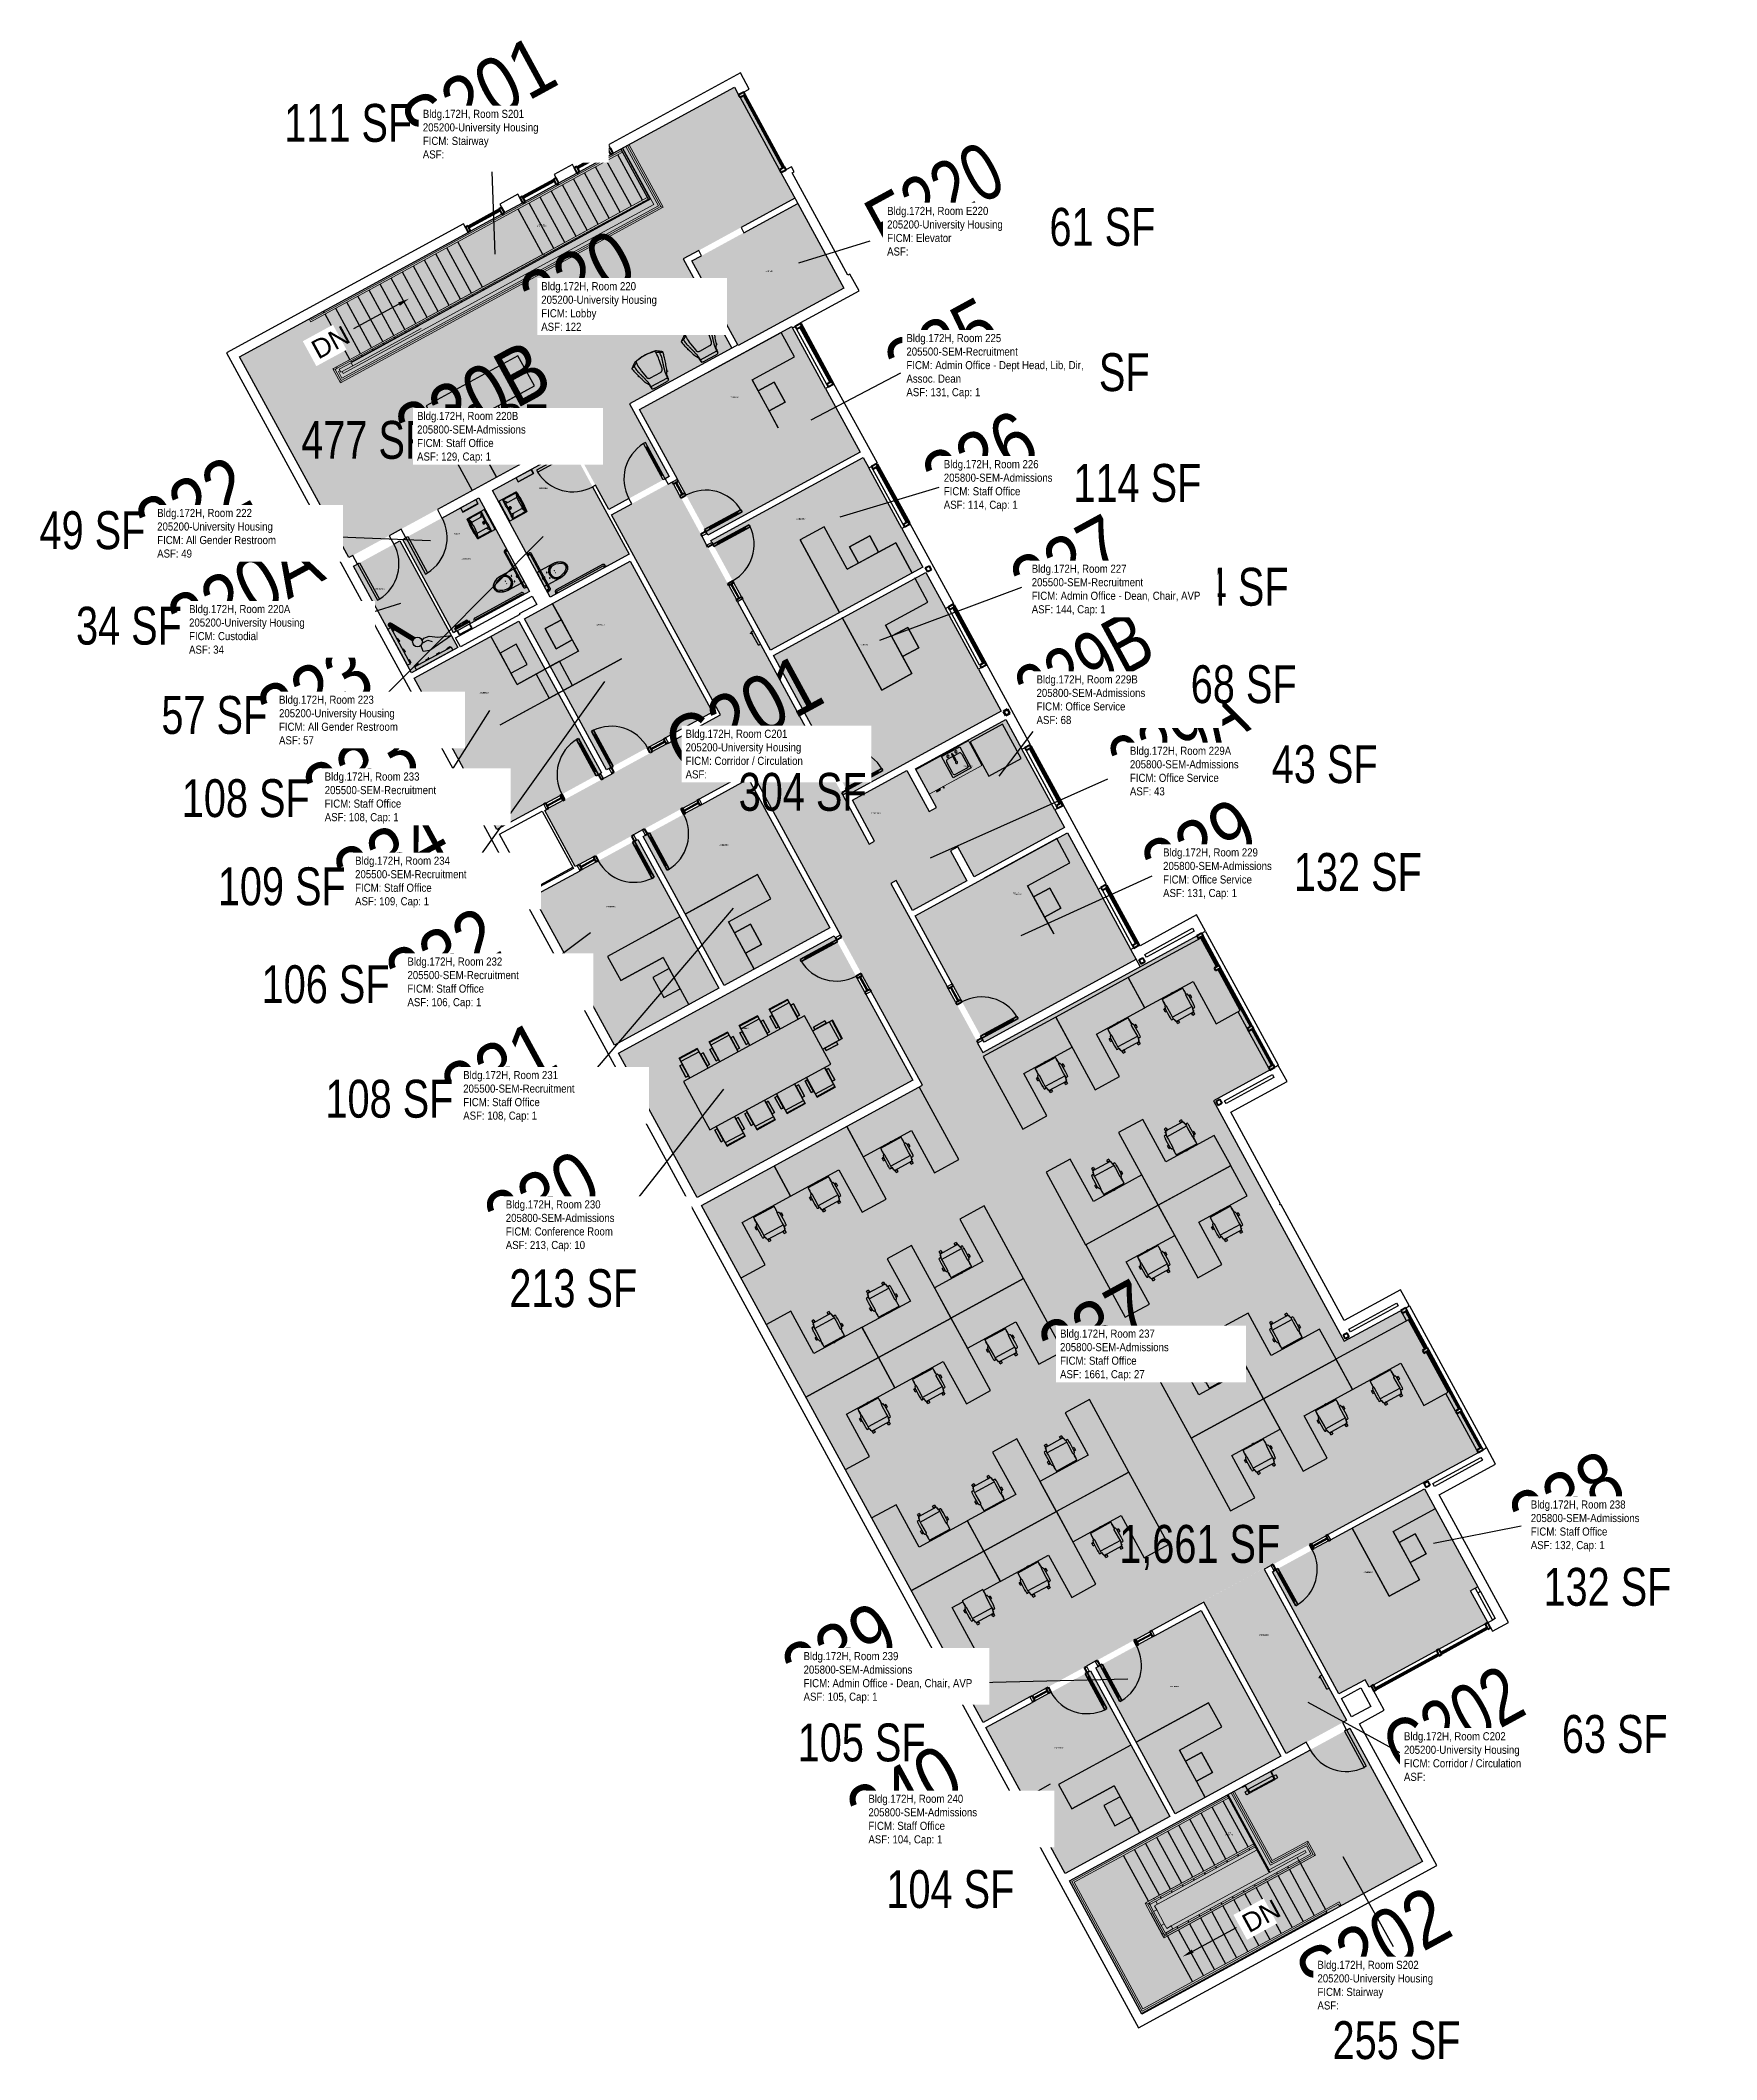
# Model space of a CAD drawing. Header units: inches. Extents: x 69230737 to 69232197, y 27661778 to 27663538.
import ezdxf
from ezdxf import colors
from ezdxf.entities.mleader import LeaderData, LeaderLine
from ezdxf.enums import TextEntityAlignment as Align
from ezdxf.math import Vec2, Vec3

# ---------------------------------------------------------------- set-up
doc = ezdxf.new("R2010")
doc.units = ezdxf.units.IN
doc.header["$LTSCALE"] = 100
doc.header["$MEASUREMENT"] = 0
doc.layers.get('0').update_dxf_attribs({"linetype": 'CONTINUOUS'})
for name, color, linetype in [('A-COLS', 5, 'CONTINUOUS'), ('A-DOOR', 2, 'CONTINUOUS'), ('A-FLOR', 3, 'CONTINUOUS'), ('A-GLAZ', 1, 'CONTINUOUS'), ('A-IDEN-ICON', 4, 'CONTINUOUS'), ('A-IDEN-RNUM', 7, 'CONTINUOUS'), ('A-IDEN-SNUM', 4, 'CONTINUOUS'), ('A-IDEN-TEXT', 4, 'CONTINUOUS'), ('A-IDEN-VNUM', 4, 'CONTINUOUS'), ('A-WALL', 5, 'CONTINUOUS'), ('AREA-TEXT', 3, 'CONTINUOUS'), ('I-FURN', 2, 'CONTINUOUS'), ('M-EQPM', 2, 'CONTINUOUS'), ('P-SANR-FIXT', 2, 'CONTINUOUS'), ('Rooms-Category-Color', 7, 'CONTINUOUS'), ('Rooms-College-Color', 7, 'CONTINUOUS'), ('Rooms-Department-Color', 7, 'CONTINUOUS'), ('Rooms-Division-Color', 7, 'CONTINUOUS'), ('Rooms-Information', 7, 'CONTINUOUS')]:
    doc.layers.add(name, color=color, linetype=linetype)
doc.styles.add('AREA', font='arial.ttf', dxfattribs={"width": 0.75, "height": 33})
doc.styles.add('Arial', font='arial.ttf')
doc.styles.add('CP_AREA', font='arial.ttf', dxfattribs={"height": 15})
doc.styles.add('CP_ROOMSNUMBER', font='arial.ttf', dxfattribs={"height": 1})
doc.styles.add('CP_ROOMVNUMBER', font='arial.ttf', dxfattribs={"width": 0.85, "height": 0.075})
doc.styles.get("Standard").update_dxf_attribs({"font": 'arial.ttf'})

msp = doc.modelspace()

# ---------------------------------------------------------------- texts
at = {"layer": 'A-IDEN-RNUM', "lineweight": -3, "style": 'CP_ROOMSNUMBER'}
for s, p in [('S201-00', (69231173.4, 27663377.2)), ('E220-00', (69231371.4, 27663336.5)), ('0220-00', (69231175.8, 27663302.6)), ('0225-00', (69231341.5, 27663226.7)), ('0220-B0', (69231110.4, 27663196.9)), ('0223-00', (69231174.9, 27663147.3)), ('0222-00', (69231099.7, 27663107.8)), ('0226-00', (69231399.3, 27663120.6)), ('0220-A0', (69231032.3, 27663059.5)), ('0234-00', (69231224.1, 27663028.4)), ('0227-00', (69231455.1, 27663010.9)), ('0233-00', (69231123.3, 27662969.2)), ('C201-00', (69231357.4, 27662937.4)), ('0229-B0', (69231545.1, 27662905)), ('0229-A0', (69231464.8, 27662864.2)), ('0231-00', (69231332.2, 27662836.5)), ('0229-00', (69231586.3, 27662794.8)), ('0232-00', (69231233.8, 27662782.7)), ('0230-00', (69231349.9, 27662676.7)), ('0237-00', (69231670.9, 27662391.3)), ('0238-00', (69231893.7, 27662202.7)), ('C202-00', (69231803, 27662148.1)), ('0239-00', (69231725, 27662103.3)), ('0240-00', (69231624, 27662049.8)), ('S202-00', (69231772, 27661975.8))]:
    msp.add_text(s, height=1, dxfattribs=at).set_placement(p, align=Align.MIDDLE_CENTER)
at = {"layer": 'A-IDEN-SNUM', "lineweight": -3, "style": 'CP_ROOMSNUMBER'}
for s, p in [('172HS20100', (69231173.5, 27663375.9)), ('172HE22000', (69231371.4, 27663336.5)), ('172H022000', (69231175.8, 27663302.6)), ('172H022500', (69231341.5, 27663226.7)), ('172H0220B0', (69231110.2, 27663199.1)), ('172H022300', (69231174.9, 27663147.3)), ('172H022600', (69231399.3, 27663120.6)), ('172H022200', (69231107.7, 27663086)), ('172H0220A0', (69231032.3, 27663059.5)), ('172H023400', (69231224.1, 27663028.4)), ('172H022700', (69231455.1, 27663010.9)), ('172H023300', (69231123.3, 27662969.2)), ('172HC20100', (69231358.5, 27662935.7)), ('172H0229B0', (69231545.1, 27662905)), ('172H0229A0', (69231464.8, 27662864.2)), ('172H023100', (69231332.2, 27662836.5)), ('172H022900', (69231588.1, 27662793.6)), ('172H023200', (69231233.8, 27662782.7)), ('172H023000', (69231349.9, 27662676.7)), ('172H023700', (69231670.9, 27662391.3)), ('172H023800', (69231893.7, 27662202.7)), ('172HC20200', (69231803, 27662148.1)), ('172H023900', (69231725, 27662103.3)), ('172H024000', (69231624, 27662049.8)), ('172HS20200', (69231772, 27661974))]:
    msp.add_text(s, height=1, dxfattribs=at).set_placement(p, align=Align.MIDDLE_CENTER)
at = {"layer": 'A-IDEN-VNUM', "lineweight": -3, "style": 'CP_ROOMVNUMBER'}
for s, width, p in [('S201', 0.85, (69231118.3, 27663489.1)), ('E220', 0.75, (69231515.8, 27663400.7)), ('220', 0.85, (69231204.4, 27663329.6)), ('225', 0.85, (69231522.5, 27663270.6)), ('220B', 0.85, (69231113.3, 27663223.9)), ('226', 0.85, (69231555.2, 27663172.5)), ('222', 0.85, (69230869.6, 27663132)), ('227', 0.85, (69231631.8, 27663081.4)), ('220A', 0.85, (69230914.7, 27663057.7)), ('229B', 0.75, (69231646, 27662992.5)), ('223', 0.85, (69230975.8, 27662969.3)), ('C201', 0.85, (69231348.8, 27662949.8)), ('229A', 0.75, (69231727.5, 27662930.4)), ('233', 0.85, (69231015.6, 27662900.3)), ('234', 0.85, (69231042.1, 27662827)), ('229', 0.85, (69231746.3, 27662834.2)), ('232', 0.85, (69231087.7, 27662739.1)), ('231', 0.85, (69231136.3, 27662640.1)), ('230', 0.85, (69231173.4, 27662527.5)), ('237', 0.85, (69231656.5, 27662414.9)), ('238', 0.85, (69232066.6, 27662266)), ('239', 0.85, (69231432.9, 27662133.9)), ('C202', 0.75, (69231967.5, 27662072.2)), ('240', 0.85, (69231489.4, 27662009.6)), ('S202', 0.85, (69231897.9, 27661876.3))]:
    msp.add_text(s, height=49.5, rotation=28.5724, dxfattribs=dict(at, width=width)).set_placement(p, align=Align.MIDDLE_CENTER)
at = {"layer": 'AREA-TEXT', "lineweight": -3, "style": 'CP_AREA', "width": 0.75}
for s, p in [('111 SF', (69231004.9, 27663465.7)), ('61 SF', (69231662.1, 27663375.1)), ('131 SF', (69231647.5, 27663248.5)), ('477 SF', (69231019.7, 27663189.5)), ('114 SF', (69231692.6, 27663152)), ('49 SF', (69230782, 27663110.8)), ('144 SF', (69231768.6, 27663061.5)), ('34 SF', (69230813.8, 27663027.6)), ('68 SF', (69231785.2, 27662976.6)), ('57 SF', (69230888.2, 27662949.8)), ('43 SF', (69231855.8, 27662906.9)), ('304 SF', (69231400.9, 27662882.8)), ('108 SF', (69230915.6, 27662877.3)), ('132 SF', (69231884.7, 27662813)), ('109 SF', (69230947, 27662800.5)), ('106 SF', (69230985.2, 27662715.2)), ('108 SF', (69231040.8, 27662615.4)), ('213 SF', (69231201, 27662450.3)), ('1,661 SF', (69231746.9, 27662227.5)), ('132 SF', (69232102.2, 27662190.1)), ('105 SF', (69231452.3, 27662054.5)), ('63 SF', (69232108.6, 27662061.9)), ('104 SF', (69231529.6, 27661926.7)), ('255 SF', (69231918.4, 27661795.1))]:
    msp.add_text(s, height=33, dxfattribs=at).set_placement(p, align=Align.MIDDLE_CENTER)
at = {"layer": 'AREA-TEXT', "style": 'AREA', "width": 0.75}
msp.add_text('53 SF', height=33, dxfattribs=at).set_placement((69231132.9, 27663204.1), align=Align.MIDDLE_CENTER)

# ---------------------------------------------------------------- blocks, each defined once
blk = doc.blocks.new('VDT - Door _ Sidelight - DOOR - VDT - Door _ Sidelight - DOOR-4643330-Dependent - LEVEL 2A')
at = {"layer": 'A-DOOR', "lineweight": 35}
for p, q in [((4, 38.4375), (2, 38.4375)), ((2, 38.4375), (2, 2.4375)), ((4, 2.4375), (4, 38.4375)), ((-34, 0.25), (-46, 0.25)), ((-46, 0.25), (-46, -0.25)), ((-34, -0.25), (-34, 0.25)), ((2, 2.4375), (4, 2.4375)), ((-46, -0.25), (-34, -0.25))]:
    blk.add_line(p, q, dxfattribs=at)
at = {"layer": 'A-DOOR'}
for p, q in [((2, 34.4375), (4, 34.4375)), ((2.75, 34.4375), (2.75, 6.4375)), ((3.25, 34.4375), (3.25, 6.4375)), ((-46, 2.4375), (-34, 2.4375)), ((2, 6.4375), (4, 6.4375)), ((-34, -2.4375), (-46, -2.4375))]:
    blk.add_line(p, q, dxfattribs=at)
at = {"layer": 'A-DOOR', "lineweight": 40}
for p, q in [((-46, 2.4375), (-48, 2.4375)), ((-46, -2.4375), (-46, 2.4375)), ((-32, 2.4375), (-34, 2.4375)), ((-34, 2.4375), (-34, -2.4375)), ((-32, -2.4375), (-32, 2.4375)), ((6, 2.4375), (4, 2.4375)), ((4, 2.4375), (4, -2.4375)), ((-48, -2.4375), (-46, -2.4375)), ((-34, -2.4375), (-32, -2.4375)), ((4, -2.4375), (6, -2.4375))]:
    blk.add_line(p, q, dxfattribs=at)
at = {"layer": 'A-DOOR', "lineweight": 25}
blk.add_arc((4, 2.4375), 36, 92.1889129, 180, dxfattribs=at)
blk = doc.blocks.new('VDT - Door _ Sidelight - DOOR - VDT - Door _ Sidelight - DOOR-2551900-Dependent - LEVEL 2A')
at = {"layer": 'A-DOOR', "lineweight": 40}
for p, q in [((-50, 2.4375), (-48, 2.4375)), ((-48, 2.4375), (-48, -2.4375)), ((-34, -2.4375), (-34, 2.4375)), ((-34, 2.4375), (-32, 2.4375)), ((-32, 2.4375), (-32, -2.4375)), ((4, -2.4375), (4, 2.4375)), ((4, 2.4375), (6, 2.4375)), ((-48, -2.4375), (-50, -2.4375)), ((-32, -2.4375), (-34, -2.4375)), ((6, -2.4375), (4, -2.4375))]:
    blk.add_line(p, q, dxfattribs=at)
at = {"layer": 'A-DOOR'}
for p, q in [((-34, 2.4375), (-48, 2.4375)), ((-48, -2.4375), (-34, -2.4375)), ((2, -6.4375), (4, -6.4375)), ((2.75, -34.4375), (2.75, -6.4375)), ((3.25, -34.4375), (3.25, -6.4375)), ((2, -34.4375), (4, -34.4375))]:
    blk.add_line(p, q, dxfattribs=at)
at = {"layer": 'A-DOOR', "lineweight": 35}
for p, q in [((-48, 0.25), (-34, 0.25)), ((-48, -0.25), (-48, 0.25)), ((-34, 0.25), (-34, -0.25)), ((-34, -0.25), (-48, -0.25)), ((2, -2.4375), (4, -2.4375)), ((2, -38.4375), (2, -2.4375)), ((4, -2.4375), (4, -38.4375)), ((4, -38.4375), (2, -38.4375))]:
    blk.add_line(p, q, dxfattribs=at)
at = {"layer": 'A-DOOR', "lineweight": 25}
blk.add_arc((4, -2.4375), 36, 180, 267.8110871, dxfattribs=at)
blk = doc.blocks.new('VDT - Door _ Sidelight - DOOR - VDT - Door _ Sidelight - DOOR-2551899-Dependent - LEVEL 2A')
at = {"layer": 'A-DOOR', "lineweight": 35}
for p, q in [((4, 38.4375), (2, 38.4375)), ((2, 38.4375), (2, 2.4375)), ((4, 2.4375), (4, 38.4375)), ((-34, 0.25), (-48, 0.25)), ((-48, 0.25), (-48, -0.25)), ((-34, -0.25), (-34, 0.25)), ((2, 2.4375), (4, 2.4375)), ((-48, -0.25), (-34, -0.25))]:
    blk.add_line(p, q, dxfattribs=at)
at = {"layer": 'A-DOOR'}
for p, q in [((2, 34.4375), (4, 34.4375)), ((2.75, 34.4375), (2.75, 6.4375)), ((3.25, 34.4375), (3.25, 6.4375)), ((-48, 2.4375), (-34, 2.4375)), ((2, 6.4375), (4, 6.4375)), ((-34, -2.4375), (-48, -2.4375))]:
    blk.add_line(p, q, dxfattribs=at)
at = {"layer": 'A-DOOR', "lineweight": 40}
for p, q in [((-48, 2.4375), (-50, 2.4375)), ((-48, -2.4375), (-48, 2.4375)), ((-32, 2.4375), (-34, 2.4375)), ((-34, 2.4375), (-34, -2.4375)), ((-32, -2.4375), (-32, 2.4375)), ((6, 2.4375), (4, 2.4375)), ((4, 2.4375), (4, -2.4375)), ((-50, -2.4375), (-48, -2.4375)), ((-34, -2.4375), (-32, -2.4375)), ((4, -2.4375), (6, -2.4375))]:
    blk.add_line(p, q, dxfattribs=at)
at = {"layer": 'A-DOOR', "lineweight": 25}
blk.add_arc((4, 2.4375), 36, 92.1889129, 180, dxfattribs=at)
blk = doc.blocks.new('CONFERENCE TABLE - 10 TOP - CONFERENCE TABLE - 20-1202554-Dependent - LEVEL 2A')
at = {"layer": 'I-FURN'}
for p, q in [((-56.4, 26.3), (-56.4, 37.7)), ((-56.4, 37.7), (-54, 37.7)), ((-56.4, 37.7), (-56.4, 26.3)), ((-54, 37.7), (-56.4, 37.7)), ((-54, 37.7), (-54, 26.3)), ((-54, 26.3), (-54, 37.7)), ((-53.7, 24), (-53.7, 43.6)), ((-53.7, 43.6), (-35.7, 43.6)), ((-53.7, 43.6), (-53.7, 24)), ((-35.7, 43.6), (-53.7, 43.6)), ((-35.7, 43), (-53.7, 43)), ((-35.7, 40.4), (-53.7, 40.4)), ((-35.7, 43.6), (-35.7, 24)), ((-35.7, 24), (-35.7, 43.6)), ((-35.4, 26.3), (-35.4, 37.7)), ((-35.4, 37.7), (-33.1, 37.7)), ((-35.4, 37.7), (-35.4, 26.3)), ((-33.1, 37.7), (-35.4, 37.7)), ((-33.1, 37.7), (-33.1, 26.3)), ((-33.1, 26.3), (-33.1, 37.7)), ((-26.5, 26.3), (-26.5, 37.7)), ((-26.5, 37.7), (-24.2, 37.7)), ((-26.5, 37.7), (-26.5, 26.3)), ((-24.2, 37.7), (-26.5, 37.7)), ((-24.2, 37.7), (-24.2, 26.3)), ((-24.2, 26.3), (-24.2, 37.7)), ((-23.9, 24), (-23.9, 43.6)), ((-23.9, 43.6), (-5.9, 43.6)), ((-23.9, 43.6), (-23.9, 24)), ((-5.9, 43.6), (-23.9, 43.6)), ((-5.9, 43), (-23.9, 43)), ((-5.9, 40.4), (-23.9, 40.4)), ((-5.9, 43.6), (-5.9, 24)), ((-5.9, 24), (-5.9, 43.6)), ((-5.6, 26.3), (-5.6, 37.7)), ((-5.6, 37.7), (-3.3, 37.7)), ((-5.6, 37.7), (-5.6, 26.3)), ((-3.3, 37.7), (-5.6, 37.7)), ((-3.3, 37.7), (-3.3, 26.3)), ((-3.3, 26.3), (-3.3, 37.7)), ((5.6, 37.7), (3.3, 37.7)), ((3.3, 37.7), (3.3, 26.3)), ((3.3, 26.3), (3.3, 37.7)), ((3.3, 37.7), (5.6, 37.7)), ((5.6, 26.3), (5.6, 37.7)), ((5.6, 37.7), (5.6, 26.3)), ((23.9, 43.6), (5.9, 43.6)), ((5.9, 43.6), (5.9, 24)), ((5.9, 24), (5.9, 43.6)), ((5.9, 43.6), (23.9, 43.6)), ((5.9, 43), (23.9, 43)), ((5.9, 40.4), (23.9, 40.4)), ((23.9, 24), (23.9, 43.6)), ((23.9, 43.6), (23.9, 24)), ((26.5, 37.7), (24.2, 37.7)), ((24.2, 37.7), (24.2, 26.3)), ((24.2, 26.3), (24.2, 37.7)), ((24.2, 37.7), (26.5, 37.7)), ((26.5, 26.3), (26.5, 37.7)), ((26.5, 37.7), (26.5, 26.3)), ((35.4, 37.7), (33.1, 37.7)), ((33.1, 37.7), (33.1, 26.3)), ((33.1, 26.3), (33.1, 37.7)), ((33.1, 37.7), (35.4, 37.7)), ((35.4, 26.3), (35.4, 37.7)), ((35.4, 37.7), (35.4, 26.3)), ((53.7, 43.6), (35.7, 43.6)), ((35.7, 43.6), (35.7, 24)), ((35.7, 24), (35.7, 43.6)), ((35.7, 43.6), (53.7, 43.6)), ((35.7, 43), (53.7, 43)), ((35.7, 40.4), (53.7, 40.4)), ((53.7, 24), (53.7, 43.6)), ((53.7, 43.6), (53.7, 24)), ((56.4, 37.7), (54, 37.7)), ((54, 37.7), (54, 26.3)), ((54, 26.3), (54, 37.7)), ((54, 37.7), (56.4, 37.7)), ((56.4, 26.3), (56.4, 37.7)), ((56.4, 37.7), (56.4, 26.3)), ((60, 24), (-60, 24)), ((-60, 24), (-60, -24)), ((-54, 26.3), (-56.4, 26.3)), ((-56.4, 26.3), (-54, 26.3)), ((-33.1, 26.3), (-35.4, 26.3)), ((-35.4, 26.3), (-33.1, 26.3)), ((-24.2, 26.3), (-26.5, 26.3)), ((-26.5, 26.3), (-24.2, 26.3)), ((-3.3, 26.3), (-5.6, 26.3)), ((-5.6, 26.3), (-3.3, 26.3)), ((3.3, 26.3), (5.6, 26.3)), ((5.6, 26.3), (3.3, 26.3)), ((24.2, 26.3), (26.5, 26.3)), ((26.5, 26.3), (24.2, 26.3)), ((33.1, 26.3), (35.4, 26.3)), ((35.4, 26.3), (33.1, 26.3)), ((54, 26.3), (56.4, 26.3)), ((56.4, 26.3), (54, 26.3)), ((60, -24), (60, 24)), ((-79.4, 9.1), (-79.4, -8.9)), ((-60, 9.1), (-79.4, 9.1)), ((-79.4, 9.1), (-60, 9.1)), ((-79.4, -8.9), (-79.4, 9.1)), ((-78.8, -8.9), (-78.8, 9.1)), ((-76.2, -8.9), (-76.2, 9.1)), ((-73.5, 11.8), (-73.5, 9.4)), ((-62.1, 11.8), (-73.5, 11.8)), ((-73.5, 11.8), (-62.1, 11.8)), ((-73.5, 9.4), (-73.5, 11.8)), ((-73.5, 9.4), (-62.1, 9.4)), ((-62.1, 9.4), (-73.5, 9.4)), ((-62.1, 9.4), (-62.1, 11.8)), ((-62.1, 11.8), (-62.1, 9.4)), ((-79.4, -8.9), (-60, -8.9)), ((-60, -8.9), (-79.4, -8.9)), ((-73.5, -9.1), (-73.5, -11.5)), ((-62.1, -9.1), (-73.5, -9.1)), ((-73.5, -9.1), (-62.1, -9.1)), ((-73.5, -11.5), (-73.5, -9.1)), ((-73.5, -11.5), (-62.1, -11.5)), ((-62.1, -11.5), (-73.5, -11.5)), ((-62.1, -11.5), (-62.1, -9.1)), ((-62.1, -9.1), (-62.1, -11.5)), ((-60, -24), (60, -24)), ((-54, -26.3), (-56.4, -26.3)), ((-56.4, -26.3), (-56.4, -37.7)), ((-56.4, -37.7), (-56.4, -26.3)), ((-56.4, -26.3), (-54, -26.3)), ((-54, -37.7), (-54, -26.3)), ((-54, -26.3), (-54, -37.7)), ((-53.7, -24), (-53.7, -43.6)), ((-53.7, -43.6), (-53.7, -24)), ((-35.7, -43.6), (-35.7, -24)), ((-35.7, -24), (-35.7, -43.6)), ((-33.1, -26.3), (-35.4, -26.3)), ((-35.4, -26.3), (-35.4, -37.7)), ((-35.4, -37.7), (-35.4, -26.3)), ((-35.4, -26.3), (-33.1, -26.3)), ((-33.1, -37.7), (-33.1, -26.3)), ((-33.1, -26.3), (-33.1, -37.7)), ((-24.2, -26.3), (-26.5, -26.3)), ((-26.5, -26.3), (-26.5, -37.7)), ((-26.5, -37.7), (-26.5, -26.3)), ((-26.5, -26.3), (-24.2, -26.3)), ((-24.2, -37.7), (-24.2, -26.3)), ((-24.2, -26.3), (-24.2, -37.7)), ((-23.9, -24), (-23.9, -43.6)), ((-23.9, -43.6), (-23.9, -24)), ((-5.9, -43.6), (-5.9, -24)), ((-5.9, -24), (-5.9, -43.6)), ((-3.3, -26.3), (-5.6, -26.3)), ((-5.6, -26.3), (-5.6, -37.7)), ((-5.6, -37.7), (-5.6, -26.3)), ((-5.6, -26.3), (-3.3, -26.3)), ((-3.3, -37.7), (-3.3, -26.3)), ((-3.3, -26.3), (-3.3, -37.7)), ((3.3, -26.3), (5.6, -26.3)), ((3.3, -37.7), (3.3, -26.3)), ((5.6, -26.3), (3.3, -26.3)), ((3.3, -26.3), (3.3, -37.7)), ((5.6, -26.3), (5.6, -37.7)), ((5.6, -37.7), (5.6, -26.3)), ((5.9, -43.6), (5.9, -24)), ((5.9, -24), (5.9, -43.6)), ((23.9, -24), (23.9, -43.6)), ((23.9, -43.6), (23.9, -24)), ((24.2, -26.3), (26.5, -26.3)), ((24.2, -37.7), (24.2, -26.3)), ((26.5, -26.3), (24.2, -26.3)), ((24.2, -26.3), (24.2, -37.7)), ((26.5, -26.3), (26.5, -37.7)), ((26.5, -37.7), (26.5, -26.3)), ((33.1, -26.3), (35.4, -26.3)), ((33.1, -37.7), (33.1, -26.3)), ((35.4, -26.3), (33.1, -26.3)), ((33.1, -26.3), (33.1, -37.7)), ((35.4, -26.3), (35.4, -37.7)), ((35.4, -37.7), (35.4, -26.3)), ((35.7, -43.6), (35.7, -24)), ((35.7, -24), (35.7, -43.6)), ((53.7, -24), (53.7, -43.6)), ((53.7, -43.6), (53.7, -24)), ((54, -26.3), (56.4, -26.3)), ((54, -37.7), (54, -26.3)), ((56.4, -26.3), (54, -26.3)), ((54, -26.3), (54, -37.7)), ((56.4, -26.3), (56.4, -37.7)), ((56.4, -37.7), (56.4, -26.3)), ((-56.4, -37.7), (-54, -37.7)), ((-54, -37.7), (-56.4, -37.7)), ((-35.7, -40.4), (-53.7, -40.4)), ((-35.7, -43), (-53.7, -43)), ((-53.7, -43.6), (-35.7, -43.6)), ((-35.7, -43.6), (-53.7, -43.6)), ((-35.4, -37.7), (-33.1, -37.7)), ((-33.1, -37.7), (-35.4, -37.7)), ((-26.5, -37.7), (-24.2, -37.7)), ((-24.2, -37.7), (-26.5, -37.7)), ((-5.9, -40.4), (-23.9, -40.4)), ((-5.9, -43), (-23.9, -43)), ((-23.9, -43.6), (-5.9, -43.6)), ((-5.9, -43.6), (-23.9, -43.6)), ((-5.6, -37.7), (-3.3, -37.7)), ((-3.3, -37.7), (-5.6, -37.7)), ((5.6, -37.7), (3.3, -37.7)), ((3.3, -37.7), (5.6, -37.7)), ((5.9, -40.4), (23.9, -40.4)), ((5.9, -43), (23.9, -43)), ((23.9, -43.6), (5.9, -43.6)), ((5.9, -43.6), (23.9, -43.6)), ((26.5, -37.7), (24.2, -37.7)), ((24.2, -37.7), (26.5, -37.7)), ((35.4, -37.7), (33.1, -37.7)), ((33.1, -37.7), (35.4, -37.7)), ((35.7, -40.4), (53.7, -40.4)), ((35.7, -43), (53.7, -43)), ((53.7, -43.6), (35.7, -43.6)), ((35.7, -43.6), (53.7, -43.6)), ((56.4, -37.7), (54, -37.7)), ((54, -37.7), (56.4, -37.7))]:
    blk.add_line(p, q, dxfattribs=at)
blk = doc.blocks.new('Sink Kitchen-Single BAR - 30_ x 21_-1482790-Dependent - LEVEL 2A')
at = {"layer": 'P-SANR-FIXT'}
for p, q in [((-8.4, 10.4), (9.6, 10.4)), ((-8.4, -10.6), (-8.4, 10.4)), ((-6.9, -4.1), (-6.9, 6.9)), ((-4.9, 8.9), (6.1, 8.9)), ((8.1, 6.9), (8.1, -4.1)), ((9.6, 10.4), (9.6, -10.6)), ((9.6, -10.6), (-8.4, -10.6)), ((0.1, -6.1), (-4.9, -6.1)), ((0.1, -8.3), (0.1, -2.1)), ((1.1, -8.3), (1.1, -2.1)), ((6.1, -6.1), (1.1, -6.1))]:
    blk.add_line(p, q, dxfattribs=at)
for centre, radius, start, end in [((-4.9, 6.9), 2, 90, 180), ((0.6, 0), 1, 360, 180), ((0.6, 0), 1, 180, 0), ((6.1, 6.9), 2, 360, 90), ((-4.9, -4.1), 2, 180, 270), ((-3.4, -8.3), 1, 360, 180), ((-3.4, -8.3), 1, 180, 0), ((0.6, -2.1), 0.5, 360, 180), ((0.6, -8.3), 0.5, 180, 0), ((4.6, -8.3), 1, 0, 180), ((4.6, -8.3), 1, 180, 0), ((6.1, -4.1), 2, 270, 0)]:
    blk.add_arc(centre, radius, start, end, dxfattribs=at)
blk = doc.blocks.new('Counter Top - 25_ Depth-2871147-Dependent - LEVEL 2A')
at = {"layer": 'I-FURN', "lineweight": 5}
for p, q in [((-47.3, 25), (5, 25)), ((-47.3, 0), (-47.3, 25)), ((5, 0.8), (-47.3, 0.8))]:
    blk.add_line(p, q, dxfattribs=at)
blk = doc.blocks.new('Single-Flush_VDTA - 3_-0_ x 8_-0_-4928908-Dependent - LEVEL 2A')
at = {"layer": 'A-DOOR'}
for p, q in [((16, 1.4), (16, 37.4)), ((18, 37.4), (16, 37.4)), ((18, 1.4), (18, 37.4)), ((18, 1.4), (16, 1.4))]:
    blk.add_line(p, q, dxfattribs=at)
at = {"layer": 'A-DOOR', "lineweight": 25}
blk.add_arc((18, 1.4), 36.1, 93.1789, 180, dxfattribs=at)
blk = doc.blocks.new('10_Grab Bars - Standard-2045237-Dependent - LEVEL 2A')
at = {"layer": 'I-FURN'}
for p, q in [((-3.1, -7), (-3.1, -53)), ((-1.9, -53), (-1.9, -7)), ((-0.8, -5.4), (-1.5, -5.4)), ((-1.5, -6.6), (-0.8, -6.6)), ((-0.8, -53.4), (-1.5, -53.4)), ((-1.5, -54.6), (-0.8, -54.6))]:
    blk.add_line(p, q, dxfattribs=at)
at = {"layer": 'I-FURN', "flags": 128}
for points in [[(-1.5, -5.4), (-1.6, -5.4), (-1.6, -5.4), (-1.7, -5.4), (-1.8, -5.4), (-1.8, -5.4), (-1.9, -5.4), (-1.9, -5.4), (-2, -5.5), (-2.1, -5.5), (-2.1, -5.5), (-2.2, -5.5), (-2.3, -5.6), (-2.3, -5.6), (-2.4, -5.6), (-2.4, -5.7), (-2.5, -5.7), (-2.5, -5.7), (-2.6, -5.8), (-2.6, -5.8), (-2.7, -5.9), (-2.7, -5.9), (-2.8, -6), (-2.8, -6), (-2.8, -6.1), (-2.9, -6.1), (-2.9, -6.2), (-2.9, -6.2), (-3, -6.3), (-3, -6.4), (-3, -6.4), (-3, -6.5), (-3.1, -6.5), (-3.1, -6.6), (-3.1, -6.7), (-3.1, -6.7), (-3.1, -6.8), (-3.1, -6.9), (-3.1, -6.9), (-3.1, -7), (-3.1, -7)], [(-1.9, -7), (-1.9, -7), (-1.9, -7), (-1.9, -7), (-1.9, -6.9), (-1.9, -6.9), (-1.9, -6.9), (-1.9, -6.9), (-1.9, -6.9), (-1.9, -6.9), (-1.8, -6.9), (-1.8, -6.8), (-1.8, -6.8), (-1.8, -6.8), (-1.8, -6.8), (-1.8, -6.8), (-1.8, -6.8), (-1.8, -6.8), (-1.8, -6.8), (-1.8, -6.7), (-1.8, -6.7), (-1.8, -6.7), (-1.7, -6.7), (-1.7, -6.7), (-1.7, -6.7), (-1.7, -6.7), (-1.7, -6.7), (-1.7, -6.7), (-1.7, -6.7), (-1.6, -6.7), (-1.6, -6.7), (-1.6, -6.6), (-1.6, -6.6), (-1.6, -6.6), (-1.6, -6.6), (-1.6, -6.6), (-1.5, -6.6), (-1.5, -6.6), (-1.5, -6.6), (-1.5, -6.6), (-1.5, -6.6)], [(-3.1, -53), (-3.1, -53.1), (-3.1, -53.1), (-3.1, -53.2), (-3.1, -53.3), (-3.1, -53.3), (-3.1, -53.4), (-3.1, -53.4), (-3, -53.5), (-3, -53.6), (-3, -53.6), (-3, -53.7), (-2.9, -53.8), (-2.9, -53.8), (-2.9, -53.9), (-2.8, -53.9), (-2.8, -54), (-2.8, -54), (-2.7, -54.1), (-2.7, -54.1), (-2.6, -54.2), (-2.6, -54.2), (-2.5, -54.3), (-2.5, -54.3), (-2.4, -54.3), (-2.4, -54.4), (-2.3, -54.4), (-2.3, -54.4), (-2.2, -54.5), (-2.1, -54.5), (-2.1, -54.5), (-2, -54.5), (-2, -54.6), (-1.9, -54.6), (-1.8, -54.6), (-1.8, -54.6), (-1.7, -54.6), (-1.6, -54.6), (-1.6, -54.6), (-1.5, -54.6), (-1.5, -54.6)], [(-1.5, -53.4), (-1.5, -53.4), (-1.5, -53.4), (-1.5, -53.4), (-1.6, -53.4), (-1.6, -53.4), (-1.6, -53.4), (-1.6, -53.4), (-1.6, -53.4), (-1.6, -53.4), (-1.6, -53.3), (-1.7, -53.3), (-1.7, -53.3), (-1.7, -53.3), (-1.7, -53.3), (-1.7, -53.3), (-1.7, -53.3), (-1.7, -53.3), (-1.7, -53.3), (-1.8, -53.3), (-1.8, -53.3), (-1.8, -53.3), (-1.8, -53.2), (-1.8, -53.2), (-1.8, -53.2), (-1.8, -53.2), (-1.8, -53.2), (-1.8, -53.2), (-1.8, -53.2), (-1.8, -53.1), (-1.8, -53.1), (-1.9, -53.1), (-1.9, -53.1), (-1.9, -53.1), (-1.9, -53.1), (-1.9, -53.1), (-1.9, -53), (-1.9, -53), (-1.9, -53), (-1.9, -53), (-1.9, -53)]]:
    blk.add_lwpolyline(points, dxfattribs=at)
blk = doc.blocks.new('10_Grab Bars - Standard-600578-Dependent - LEVEL 2A')
at = {"layer": 'I-FURN'}
for p, q in [((-3.1, 53), (-3.1, 7)), ((-1.9, 7), (-1.9, 53)), ((-0.8, 54.6), (-1.5, 54.6)), ((-1.5, 53.4), (-0.8, 53.4)), ((-0.8, 53), (-0.8, 55)), ((0, 55), (-0.8, 55)), ((-0.8, 53), (0, 53)), ((-0.8, 6.6), (-1.5, 6.6)), ((-1.5, 5.4), (-0.8, 5.4)), ((-0.8, 5), (-0.8, 7)), ((0, 7), (-0.8, 7)), ((-0.8, 5), (0, 5))]:
    blk.add_line(p, q, dxfattribs=at)
at = {"layer": 'I-FURN', "flags": 128}
for points in [[(-1.5, 54.6), (-1.6, 54.6), (-1.6, 54.6), (-1.7, 54.6), (-1.8, 54.6), (-1.8, 54.6), (-1.9, 54.6), (-1.9, 54.6), (-2, 54.5), (-2.1, 54.5), (-2.1, 54.5), (-2.2, 54.5), (-2.3, 54.4), (-2.3, 54.4), (-2.4, 54.4), (-2.4, 54.3), (-2.5, 54.3), (-2.5, 54.3), (-2.6, 54.2), (-2.6, 54.2), (-2.7, 54.1), (-2.7, 54.1), (-2.8, 54), (-2.8, 54), (-2.8, 53.9), (-2.9, 53.9), (-2.9, 53.8), (-2.9, 53.8), (-3, 53.7), (-3, 53.6), (-3, 53.6), (-3, 53.5), (-3.1, 53.5), (-3.1, 53.4), (-3.1, 53.3), (-3.1, 53.3), (-3.1, 53.2), (-3.1, 53.1), (-3.1, 53.1), (-3.1, 53), (-3.1, 53)], [(-1.9, 53), (-1.9, 53), (-1.9, 53), (-1.9, 53), (-1.9, 53.1), (-1.9, 53.1), (-1.9, 53.1), (-1.9, 53.1), (-1.9, 53.1), (-1.9, 53.1), (-1.8, 53.1), (-1.8, 53.2), (-1.8, 53.2), (-1.8, 53.2), (-1.8, 53.2), (-1.8, 53.2), (-1.8, 53.2), (-1.8, 53.2), (-1.8, 53.2), (-1.8, 53.3), (-1.8, 53.3), (-1.8, 53.3), (-1.7, 53.3), (-1.7, 53.3), (-1.7, 53.3), (-1.7, 53.3), (-1.7, 53.3), (-1.7, 53.3), (-1.7, 53.3), (-1.6, 53.3), (-1.6, 53.3), (-1.6, 53.4), (-1.6, 53.4), (-1.6, 53.4), (-1.6, 53.4), (-1.6, 53.4), (-1.5, 53.4), (-1.5, 53.4), (-1.5, 53.4), (-1.5, 53.4), (-1.5, 53.4)], [(-3.1, 7), (-3.1, 6.9), (-3.1, 6.9), (-3.1, 6.8), (-3.1, 6.7), (-3.1, 6.7), (-3.1, 6.6), (-3.1, 6.6), (-3, 6.5), (-3, 6.4), (-3, 6.4), (-3, 6.3), (-2.9, 6.2), (-2.9, 6.2), (-2.9, 6.1), (-2.8, 6.1), (-2.8, 6), (-2.8, 6), (-2.7, 5.9), (-2.7, 5.9), (-2.6, 5.8), (-2.6, 5.8), (-2.5, 5.7), (-2.5, 5.7), (-2.4, 5.7), (-2.4, 5.6), (-2.3, 5.6), (-2.3, 5.6), (-2.2, 5.5), (-2.1, 5.5), (-2.1, 5.5), (-2, 5.5), (-2, 5.4), (-1.9, 5.4), (-1.8, 5.4), (-1.8, 5.4), (-1.7, 5.4), (-1.6, 5.4), (-1.6, 5.4), (-1.5, 5.4), (-1.5, 5.4)], [(-1.5, 6.6), (-1.5, 6.6), (-1.5, 6.6), (-1.5, 6.6), (-1.6, 6.6), (-1.6, 6.6), (-1.6, 6.6), (-1.6, 6.6), (-1.6, 6.6), (-1.6, 6.6), (-1.6, 6.7), (-1.7, 6.7), (-1.7, 6.7), (-1.7, 6.7), (-1.7, 6.7), (-1.7, 6.7), (-1.7, 6.7), (-1.7, 6.7), (-1.7, 6.7), (-1.8, 6.7), (-1.8, 6.7), (-1.8, 6.7), (-1.8, 6.8), (-1.8, 6.8), (-1.8, 6.8), (-1.8, 6.8), (-1.8, 6.8), (-1.8, 6.8), (-1.8, 6.8), (-1.8, 6.9), (-1.8, 6.9), (-1.9, 6.9), (-1.9, 6.9), (-1.9, 6.9), (-1.9, 6.9), (-1.9, 6.9), (-1.9, 7), (-1.9, 7), (-1.9, 7), (-1.9, 7), (-1.9, 7)]]:
    blk.add_lwpolyline(points, dxfattribs=at)
blk = doc.blocks.new('Furnitre-HighTower_Happy_5StarSwivel - Lounge-1450194-Dependent - LEVEL 2A')
at = {"layer": 'I-FURN'}
for p, q in [((-7.8, 3), (-9.1, -4)), ((-8.4, 14.4), (-8.1, 12.2)), ((8.1, 12.2), (-8.1, 12.2)), ((-8.1, 12.2), (-8.1, 11.8)), ((5, 5.3), (-5, 5.3)), ((4.5, 15), (-4.5, 15)), ((9.1, -4), (7.8, 3)), ((8.1, 12.2), (8.4, 14.4)), ((8.1, 11.8), (8.1, 12.2)), ((-9.7, -10.5), (-9.7, -12.1)), ((-9.7, -12.1), (-9.7, -12.1)), ((9.7, -12.1), (9.7, -10.5)), ((9.7, -12.1), (9.7, -12.1))]:
    blk.add_line(p, q, dxfattribs=at)
at = {"layer": 'I-FURN', "flags": 128}
for points in [[(-5, 5.3), (-5.1, 5.3), (-5.3, 5.3), (-5.4, 5.3), (-5.5, 5.3), (-5.6, 5.3), (-5.7, 5.2), (-5.8, 5.2), (-5.9, 5.2), (-6, 5.1), (-6.1, 5.1), (-6.2, 5), (-6.3, 5), (-6.4, 4.9), (-6.5, 4.9), (-6.6, 4.8), (-6.7, 4.8), (-6.8, 4.7), (-6.9, 4.6), (-7, 4.5), (-7.1, 4.5), (-7.1, 4.4), (-7.2, 4.3), (-7.3, 4.2), (-7.3, 4.1), (-7.4, 4), (-7.5, 3.9), (-7.5, 3.8), (-7.6, 3.7), (-7.6, 3.6), (-7.7, 3.5), (-7.7, 3.4), (-7.7, 3.3), (-7.8, 3.2), (-7.8, 3.1), (-7.8, 3)], [(7.8, 3), (7.8, 3.1), (7.8, 3.2), (7.7, 3.3), (7.7, 3.4), (7.7, 3.5), (7.6, 3.6), (7.6, 3.7), (7.5, 3.8), (7.5, 3.9), (7.4, 4), (7.3, 4.1), (7.3, 4.2), (7.2, 4.3), (7.1, 4.4), (7, 4.5), (7, 4.6), (6.9, 4.6), (6.8, 4.7), (6.7, 4.8), (6.6, 4.8), (6.5, 4.9), (6.4, 5), (6.3, 5), (6.2, 5.1), (6.1, 5.1), (6, 5.1), (5.9, 5.2), (5.8, 5.2), (5.7, 5.2), (5.6, 5.3), (5.5, 5.3), (5.3, 5.3), (5.2, 5.3), (5.1, 5.3), (5, 5.3)], [(-10.1, -13.3), (-8.3, -13.6), (-6.5, -13.9), (-4.6, -14.2), (-2.8, -14.3), (-0.9, -14.4), (0.9, -14.4), (2.8, -14.3), (4.6, -14.2), (6.4, -13.9), (8.3, -13.6), (10.1, -13.3), (10.1, -13.3)], [(-9.1, -4), (-9.3, -5.4), (-9.5, -6.9), (-9.6, -8.3), (-9.7, -9.8), (-9.7, -10.5)], [(-9.7, -12.1), (-9.7, -12.2), (-9.7, -12.2), (-9.6, -12.3), (-9.6, -12.3), (-9.6, -12.4), (-9.6, -12.4), (-9.6, -12.5), (-9.6, -12.5), (-9.6, -12.6), (-9.6, -12.6), (-9.5, -12.7), (-9.5, -12.7), (-9.5, -12.8), (-9.5, -12.8), (-9.4, -12.9), (-9.4, -12.9), (-9.4, -13), (-9.3, -13), (-9.3, -13), (-9.3, -13.1), (-9.2, -13.1), (-9.2, -13.1), (-9.1, -13.2), (-9.1, -13.2), (-9, -13.2), (-9, -13.3), (-9, -13.3), (-8.9, -13.3), (-8.9, -13.3), (-8.8, -13.4), (-8.8, -13.4), (-8.7, -13.4), (-8.7, -13.4), (-8.6, -13.4), (-8.6, -13.4)], [(-8.6, -13.4), (-6.7, -13.7), (-4.9, -14), (-3.1, -14.1), (-1.2, -14.2), (0.7, -14.2), (2.5, -14.2), (4.4, -14), (6.2, -13.8), (8, -13.5), (8.6, -13.4)], [(8.6, -13.4), (8.6, -13.4), (8.7, -13.4), (8.7, -13.4), (8.8, -13.4), (8.8, -13.4), (8.9, -13.3), (8.9, -13.3), (9, -13.3), (9, -13.3), (9.1, -13.2), (9.1, -13.2), (9.1, -13.2), (9.2, -13.1), (9.2, -13.1), (9.3, -13.1), (9.3, -13), (9.3, -13), (9.4, -12.9), (9.4, -12.9), (9.4, -12.9), (9.5, -12.8), (9.5, -12.8), (9.5, -12.7), (9.5, -12.7), (9.6, -12.6), (9.6, -12.6), (9.6, -12.5), (9.6, -12.5), (9.6, -12.4), (9.6, -12.4), (9.6, -12.3), (9.7, -12.3), (9.7, -12.2), (9.7, -12.2), (9.7, -12.1)], [(9.7, -10.5), (9.6, -9), (9.5, -7.6), (9.4, -6.1), (9.2, -4.6), (9.1, -4)]]:
    blk.add_lwpolyline(points, dxfattribs=at)
at = {"layer": 'I-FURN'}
for centre, start, end in [((-10.8, 7.1), 85.08, 202.92), ((13.3, -0.8), 271.62, 88.38)]:
    blk.add_arc(centre, 0.112, start, end, dxfattribs=at)
for points in [[(-11.2, 5.5), (-11.4, 4.7), (-11.9, 3.1), (-12.7, 0.6), (-13.4, -1.8), (-13.9, -3.4), (-14.1, -4.2)], [(-10.9, 6.3), (-10.9, 6.2), (-11, 5.9), (-11.1, 5.6), (-11.2, 5.5)], [(-10.5, 7.1), (-10.5, 7), (-10.7, 6.7), (-10.8, 6.4), (-10.9, 6.3)], [(-10.6, 6.8), (-10.7, 6.9), (-10.8, 6.9), (-10.9, 7)], [(-10.7, 6.7), (-10.8, 6.8), (-10.8, 6.8), (-10.9, 6.9)], [(-10.7, 7.3), (-10.6, 7.2), (-10.5, 7.2), (-10.4, 7.1)], [(-10.7, 7.2), (-10.7, 7.1), (-10.6, 7.1), (-10.5, 7)], [(-9.5, 8.6), (-9.6, 8.5), (-9.8, 8.1), (-10.2, 7.6), (-10.4, 7.3), (-10.5, 7.1)], [(-9.2, 5.4), (-9.2, 5.1), (-9.3, 4.5), (-9.5, 4), (-9.5, 3.7)], [(-8.7, 6.9), (-8.7, 6.8), (-8.8, 6.5), (-9, 5.9), (-9.1, 5.6), (-9.2, 5.4)], [(-8.4, 14.4), (-8.4, 14), (-8.5, 13.3), (-8.6, 12.2), (-8.8, 11.1), (-8.9, 10.3), (-8.9, 9.9)], [(-8.6, 7.3), (-8.6, 7.3), (-8.6, 7.1), (-8.7, 7), (-8.7, 6.9)], [(-4.5, 15), (-4.8, 15), (-5.5, 15), (-6.5, 14.9), (-7.4, 14.7), (-8.1, 14.5), (-8.4, 14.4)], [(8.4, 14.4), (8.1, 14.5), (7.4, 14.7), (6.5, 14.9), (5.5, 15), (4.8, 15), (4.5, 15)], [(8.9, 9.9), (8.9, 10.3), (8.8, 11.1), (8.6, 12.2), (8.5, 13.3), (8.4, 14), (8.4, 14.4)], [(8.7, 6.9), (8.7, 7), (8.6, 7.1), (8.6, 7.3), (8.6, 7.3)], [(9.2, 5.4), (9.1, 5.6), (9, 5.9), (8.8, 6.5), (8.7, 6.8), (8.7, 6.9)], [(9.5, 3.7), (9.5, 4), (9.3, 4.5), (9.2, 5.1), (9.2, 5.4)], [(10.5, 7.1), (10.4, 7.3), (10.2, 7.6), (9.8, 8.1), (9.6, 8.5), (9.5, 8.6)], [(10.9, 6.3), (10.8, 6.4), (10.7, 6.7), (10.5, 7), (10.5, 7.1)], [(11.2, 5.5), (11.1, 5.6), (11, 5.9), (10.9, 6.2), (10.9, 6.3)], [(14.1, -4.2), (13.9, -3.4), (13.4, -1.8), (12.7, 0.6), (11.9, 3.1), (11.4, 4.7), (11.2, 5.5)], [(-14.1, -4.2), (-14.3, -4.8), (-14.6, -6), (-15, -7.7), (-15.2, -8.9), (-15.3, -9.5)], [(-12.8, -10.2), (-13.2, -10.1), (-14.1, -9.9), (-14.9, -9.6), (-15.3, -9.5)], [(-15.3, -9.5), (-15.3, -9.5), (-15.3, -9.5), (-15.3, -9.6), (-15.2, -9.6)], [(-11.4, -3), (-11.6, -3.5), (-12, -4.7), (-12.4, -6.5), (-12.6, -8.4), (-12.7, -9.6), (-12.8, -10.2)], [(-12.8, -10.2), (-12.6, -10.3), (-12.2, -10.6), (-11.8, -10.8), (-11.7, -10.9)], [(-10.9, -12.9), (-10.8, -13), (-10.6, -13.1), (-10.4, -13.2), (-10.3, -13.2)], [(-10.3, -13.2), (-10.2, -13.3), (-10.1, -13.3), (-10.1, -13.3)], [(10.1, -13.3), (10.1, -13.3), (10.2, -13.3), (10.3, -13.2)], [(10.3, -13.2), (10.4, -13.2), (10.6, -13.1), (10.8, -13), (10.9, -12.9)], [(10.9, -12.9), (11.6, -12.4), (13.1, -11.3), (14.5, -10.2), (15.2, -9.6)], [(12.8, -10.2), (12.7, -9.6), (12.6, -8.4), (12.4, -6.5), (12, -4.7), (11.6, -3.5), (11.4, -3)], [(11.7, -10.9), (11.8, -10.8), (12.2, -10.6), (12.6, -10.3), (12.8, -10.2)], [(15.3, -9.5), (14.9, -9.6), (14.1, -9.9), (13.2, -10.1), (12.8, -10.2)], [(13, -0.5), (13.1, -0.5), (13.2, -0.5), (13.3, -0.5)], [(13, -0.6), (13.1, -0.6), (13.2, -0.6), (13.3, -0.6)], [(13.3, -0.9), (13.3, -0.9), (13.2, -0.9), (13.1, -0.9)], [(13.3, -1), (13.3, -1), (13.2, -1), (13.1, -1)], [(15.3, -9.5), (15.2, -8.9), (15, -7.7), (14.6, -6), (14.3, -4.8), (14.1, -4.2)], [(15.2, -9.6), (15.3, -9.6), (15.3, -9.5), (15.3, -9.5), (15.3, -9.5)]]:
    blk.add_open_spline(points, degree=3, dxfattribs=at)
for points, knots in [([(-9.5, 3.7), (-9.7, 3.3), (-9.8, 2.8), (-10, 2), (-10.2, 1.5), (-10.3, 0.9), (-10.5, 0.4), (-10.7, -0.2), (-10.8, -0.7), (-11, -1.3), (-11.2, -2), (-11.3, -2.6), (-11.4, -3)], [-1, -1, -1, -1, -0.833333, -0.75, -0.666667, -0.583333, -0.5, -0.416667, -0.333333, -0.25, -0.166667, 0, 0, 0, 0]), ([(-10.9, 6.9), (-11, 6.9), (-11, 7), (-11, 7), (-11, 7.1), (-11, 7.2), (-11, 7.3), (-10.9, 7.3), (-10.8, 7.3), (-10.7, 7.3), (-10.7, 7.3)], [0, 0, 0, 0, 0.111111, 0.222222, 0.333333, 0.444444, 0.555556, 0.666667, 0.833333, 1, 1, 1, 1]), ([(-10.9, 7), (-10.9, 7), (-10.9, 7), (-10.9, 7.1), (-10.9, 7.1), (-10.9, 7.2), (-10.8, 7.2), (-10.8, 7.2), (-10.8, 7.2), (-10.7, 7.2), (-10.7, 7.2)], [-1, -1, -1, -1, -0.833333, -0.666667, -0.555556, -0.444444, -0.333333, -0.222222, -0.111111, 0, 0, 0, 0]), ([(-8.9, 9.9), (-8.9, 9.7), (-9, 9.4), (-9.3, 9), (-9.4, 8.7), (-9.5, 8.6)], [0, 0, 0, 0, 0.5, 0.75, 1, 1, 1, 1]), ([(-8.1, 11.8), (-8.2, 11.5), (-8.2, 11), (-8.3, 10.3), (-8.4, 9.9), (-8.4, 9.5), (-8.5, 9.1), (-8.5, 8.6), (-8.6, 8), (-8.6, 7.6), (-8.6, 7.3)], [-1, -1, -1, -1, -0.75, -0.625, -0.5, -0.4375, -0.375, -0.25, -0.125, 0, 0, 0, 0]), ([(8.6, 7.3), (8.6, 7.6), (8.6, 8), (8.5, 8.6), (8.5, 9.1), (8.4, 9.5), (8.4, 9.9), (8.3, 10.3), (8.2, 11), (8.2, 11.5), (8.1, 11.8)], [-1, -1, -1, -1, -0.875, -0.75, -0.625, -0.5625, -0.5, -0.375, -0.25, 0, 0, 0, 0]), ([(9.5, 8.6), (9.4, 8.7), (9.3, 9), (9, 9.4), (8.9, 9.7), (8.9, 9.9)], [0, 0, 0, 0, 0.25, 0.5, 1, 1, 1, 1]), ([(11.4, -3), (11.3, -2.6), (11.2, -2), (11, -1.3), (10.8, -0.7), (10.7, -0.2), (10.5, 0.4), (10.3, 0.9), (10.2, 1.5), (10, 2), (9.8, 2.8), (9.7, 3.3), (9.5, 3.7)], [-1, -1, -1, -1, -0.833333, -0.75, -0.666667, -0.583333, -0.5, -0.416667, -0.333333, -0.25, -0.166667, 0, 0, 0, 0]), ([(-15.2, -9.6), (-14.9, -9.9), (-14.2, -10.5), (-12.7, -11.6), (-11.6, -12.4), (-10.9, -12.9)], [0, 0, 0, 0, 0.25, 0.5, 1, 1, 1, 1]), ([(-11.7, -10.9), (-11.3, -11.1), (-10.6, -11.5), (-9.9, -11.9), (-9.6, -12.1)], [0, 0, 0, 0, 0.5, 0.8747281, 0.8747281, 0.8747281, 0.8747281]), ([(9.6, -12.1), (9.9, -11.9), (10.6, -11.5), (11.3, -11.1), (11.7, -10.9)], [0.1252719, 0.1252719, 0.1252719, 0.1252719, 0.5, 1, 1, 1, 1]), ([(13.3, -0.5), (13.4, -0.5), (13.4, -0.5), (13.5, -0.5), (13.5, -0.6), (13.6, -0.7), (13.6, -0.7), (13.6, -0.8)], [0, 0, 0, 0, 0.142857, 0.285714, 0.571429, 0.785714, 1, 1, 1, 1]), ([(13.3, -0.6), (13.4, -0.6), (13.4, -0.6), (13.4, -0.7), (13.4, -0.7), (13.4, -0.7), (13.4, -0.8)], [-1, -1, -1, -1, -0.785714, -0.571429, -0.285714, 0, 0, 0, 0]), ([(13.6, -0.8), (13.6, -0.8), (13.6, -0.9), (13.5, -0.9), (13.4, -1), (13.4, -1), (13.3, -1)], [0, 0, 0, 0, 0.285714, 0.571429, 0.785714, 1, 1, 1, 1]), ([(13.4, -0.8), (13.4, -0.8), (13.4, -0.8), (13.4, -0.8), (13.4, -0.8), (13.4, -0.9), (13.3, -0.9), (13.3, -0.9)], [-1, -1, -1, -1, -0.785714, -0.571429, -0.285714, -0.142857, 0, 0, 0, 0])]:
    blk.add_open_spline(points, degree=3, knots=knots, dxfattribs=at)
blk = doc.blocks.new('REF - REF-1482178-Dependent - LEVEL 2A')
at = {"layer": 'I-FURN'}
for p, q in [((34, 32), (0, 32)), ((0, 32), (0, 0)), ((34, 0), (34, 32)), ((0, 0), (34, 0))]:
    blk.add_line(p, q, dxfattribs=at)
blk = doc.blocks.new('System Panel - Glazed-2267164-Dependent - LEVEL 2A')
at = {"layer": 'A-GLAZ', "lineweight": 35}
for p, q in [((27.5, 1.75), (-27.5, 1.75)), ((-27.5, 1.75), (-27.5, 0.75)), ((-27.5, 0.75), (27.5, 0.75)), ((27.5, 0.75), (27.5, 1.75))]:
    blk.add_line(p, q, dxfattribs=at)
blk = doc.blocks.new('Rectangular Mullion - Rectangular Mullion 1-1490768-Dependent - LEVEL 2A')
at = {"layer": 'A-GLAZ', "lineweight": 40}
for p, q in [((0, 2.5), (-2.5, 2.5)), ((-2.5, 2.5), (-2.5, -2.5)), ((0, -2.5), (0, 2.5)), ((-2.5, -2.5), (0, -2.5))]:
    blk.add_line(p, q, dxfattribs=at)
blk = doc.blocks.new('Rectangular Mullion - Rectangular Mullion 1-1491073-Dependent - LEVEL 2A')
at = {"layer": 'A-GLAZ', "lineweight": 40}
for p, q in [((-2.5, 2.5), (0, 2.5)), ((-2.5, -2.5), (-2.5, 2.5)), ((0, 2.5), (0, -2.5)), ((0, -2.5), (-2.5, -2.5))]:
    blk.add_line(p, q, dxfattribs=at)
blk = doc.blocks.new('Rectangular Mullion - Rectangular Mullion 1-2267163-Dependent - LEVEL 2A')
at = {"layer": 'A-GLAZ'}
for p, q in [((279.2, 2000.3), (224.2, 2000.3)), ((279.2, 1995.3), (224.2, 1995.3))]:
    blk.add_line(p, q, dxfattribs=at)
blk = doc.blocks.new('System Panel - Glazed-5395270-Dependent - LEVEL 2A')
at = {"layer": 'A-GLAZ', "lineweight": 35}
for p, q in [((15.5, 1.75), (-15.5, 1.75)), ((-15.5, 1.75), (-15.5, 0.75)), ((-15.5, 0.75), (15.5, 0.75)), ((15.5, 0.75), (15.5, 1.75))]:
    blk.add_line(p, q, dxfattribs=at)
blk = doc.blocks.new('Rectangular Mullion - Rectangular Mullion 1-3550883-Dependent - LEVEL 2A')
at = {"layer": 'A-GLAZ'}
for p, q in [((8.4, 1925.6), (8.4, 1894.6)), ((13.4, 1925.6), (13.4, 1894.6))]:
    blk.add_line(p, q, dxfattribs=at)
blk = doc.blocks.new('Rectangular Mullion - Rectangular Mullion 1-5395272-Dependent - LEVEL 2A')
at = {"layer": 'A-GLAZ', "lineweight": 40}
for p, q in [((-2.5, 2.5), (0, 2.5)), ((-2.5, -2.5), (-2.5, 2.5)), ((0, 2.5), (0, -2.5)), ((0, -2.5), (-2.5, -2.5))]:
    blk.add_line(p, q, dxfattribs=at)
blk = doc.blocks.new('System Panel - Glazed-2555997-Dependent - LEVEL 2A')
at = {"layer": 'A-GLAZ', "lineweight": 35}
for p, q in [((36, -0.75), (-36, -0.75)), ((-36, -0.75), (-36, -1.75)), ((-36, -1.75), (36, -1.75)), ((36, -1.75), (36, -0.75))]:
    blk.add_line(p, q, dxfattribs=at)
blk = doc.blocks.new('Rectangular Mullion - Rectangular Mullion 1-2535850-Dependent - LEVEL 2A')
at = {"layer": 'A-GLAZ', "lineweight": 40}
for p, q in [((-2.5, 2.5), (0, 2.5)), ((-2.5, -2.5), (-2.5, 2.5)), ((0, 2.5), (0, -2.5)), ((0, -2.5), (-2.5, -2.5))]:
    blk.add_line(p, q, dxfattribs=at)
blk = doc.blocks.new('Rectangular Mullion - Rectangular Mullion 1-2555993-Dependent - LEVEL 2A')
at = {"layer": 'A-GLAZ'}
for p, q in [((23.4, 2053.5), (95.4, 2053.5)), ((95.4, 2048.5), (23.4, 2048.5))]:
    blk.add_line(p, q, dxfattribs=at)
blk = doc.blocks.new('Rectangular Mullion - Rectangular Mullion 1-2535852-Dependent - LEVEL 2A')
at = {"layer": 'A-GLAZ', "lineweight": 40}
for p, q in [((0, 2.5), (-2.5, 2.5)), ((-2.5, 2.5), (-2.5, -2.5)), ((0, -2.5), (0, 2.5)), ((-2.5, -2.5), (0, -2.5))]:
    blk.add_line(p, q, dxfattribs=at)
blk = doc.blocks.new('System Panel - Glazed-5427852-Dependent - LEVEL 2A')
at = {"layer": 'A-GLAZ', "lineweight": 35}
for p, q in [((27.5, -0.75), (-27.5, -0.75)), ((-27.5, -0.75), (-27.5, -1.75)), ((-27.5, -1.75), (27.5, -1.75)), ((27.5, -1.75), (27.5, -0.75))]:
    blk.add_line(p, q, dxfattribs=at)
blk = doc.blocks.new('Rectangular Mullion - Rectangular Mullion 1-1617372-Dependent - LEVEL 2A')
at = {"layer": 'A-GLAZ', "lineweight": 40}
for p, q in [((0, 2.5), (-2.5, 2.5)), ((-2.5, 2.5), (-2.5, -2.5)), ((0, -2.5), (0, 2.5)), ((-2.5, -2.5), (0, -2.5))]:
    blk.add_line(p, q, dxfattribs=at)
blk = doc.blocks.new('Rectangular Mullion - Rectangular Mullion 1-1712899-Dependent - LEVEL 2A')
at = {"layer": 'A-GLAZ', "lineweight": 40}
for p, q in [((-2.5, 2.5), (0, 2.5)), ((-2.5, -2.5), (-2.5, 2.5)), ((0, 2.5), (0, -2.5)), ((0, -2.5), (-2.5, -2.5))]:
    blk.add_line(p, q, dxfattribs=at)
blk = doc.blocks.new('Rectangular Mullion - Rectangular Mullion 1-5427851-Dependent - LEVEL 2A')
at = {"layer": 'A-GLAZ'}
for p, q in [((780.9, 2000.3), (835.9, 2000.3)), ((780.9, 1995.3), (835.9, 1995.3))]:
    blk.add_line(p, q, dxfattribs=at)
blk = doc.blocks.new('Furniture-Workstation L - Free Standing-1445751-Dependent - LEVEL 2A')
at = {"layer": 'I-FURN'}
for p, q in [((-30, -1), (-30, 29)), ((-30, -1), (-30, 29)), ((-30, 29), (-30, -1)), ((42, 29), (42, -43)), ((42, 29), (42, -1)), ((42, -43), (42, 29)), ((18, -1), (-30, -1)), ((-30, -1), (-13, -1)), ((-13, -17), (-13, -1)), ((-13, -1), (7, -1)), ((-13, -17), (-13, -1)), ((-13, -1), (7, -1)), ((-13, -1), (-13, -17)), ((7, -17), (-13, -17)), ((7, -17), (-13, -17)), ((-13, -17), (7, -17)), ((7, -1), (7, -17)), ((7, -1), (7, -17)), ((7, -17), (7, -1)), ((7, -1), (18, -1)), ((18, -1), (18, -43)), ((18, -1), (18, -43)), ((18, -43), (42, -43))]:
    blk.add_line(p, q, dxfattribs=at)
blk = doc.blocks.new('Furniture-Workstation L - Free Standing-V1-Dependent - LEVEL 2A')
at = {"layer": 'I-FURN'}
for p, q in [((42, 28.8125), (42, -43)), ((42, 28.8125), (42, -1)), ((42, -43), (42, 28.8125)), ((18, -1), (-28.8125, -1)), ((-28.8125, -1), (-13, -1)), ((-13, -17), (-13, -1)), ((-13, -1), (7, -1)), ((-13, -17), (-13, -1)), ((-13, -1), (7, -1)), ((-13, -1), (-13, -17)), ((7, -17), (-13, -17)), ((7, -17), (-13, -17)), ((-13, -17), (7, -17)), ((7, -1), (7, -17)), ((7, -1), (7, -17)), ((7, -17), (7, -1)), ((7, -1), (18, -1)), ((18, -1), (18, -43)), ((18, -1), (18, -43)), ((18, -43), (42, -43))]:
    blk.add_line(p, q, dxfattribs=at)
blk = doc.blocks.new('Furniture-Workstation L - Free Standing-1445963-Dependent - LEVEL 2A')
at = {"layer": 'I-FURN'}
for p, q in [((18, 1), (18, 43)), ((42, 43), (18, 43)), ((18, 43), (18, 1)), ((42, -28.8125), (42, 43)), ((42, -28.8125), (42, 43)), ((18, 1), (-28.8125, 1)), ((-13, 1), (-28.8125, 1)), ((7, 17), (-13, 17)), ((-13, 17), (-13, 1)), ((7, 17), (-13, 17)), ((-13, 17), (-13, 1)), ((7, 17), (-13, 17)), ((-13, 17), (-13, 1)), ((-13, 1), (7, 1)), ((-13, 1), (7, 1)), ((7, 1), (7, 17)), ((7, 1), (7, 17)), ((7, 1), (7, 17)), ((18, 1), (7, 1)), ((42, -28.8125), (42, 1))]:
    blk.add_line(p, q, dxfattribs=at)
blk = doc.blocks.new('Furniture-Workstation L - Free Standing-V2-Dependent - LEVEL 2A')
at = {"layer": 'I-FURN'}
for p, q in [((42, 28.8125), (42, -43)), ((42, 28.8125), (42, -1)), ((42, -43), (42, 28.8125)), ((18, -1), (-28.8125, -1)), ((-28.8125, -1), (-13, -1)), ((-13, -17), (-13, -1)), ((-13, -1), (7, -1)), ((-13, -17), (-13, -1)), ((-13, -1), (7, -1)), ((-13, -1), (-13, -17)), ((7, -17), (-13, -17)), ((7, -17), (-13, -17)), ((-13, -17), (7, -17)), ((7, -1), (7, -17)), ((7, -1), (7, -17)), ((7, -17), (7, -1)), ((7, -1), (18, -1)), ((18, -1), (18, -43)), ((18, -1), (18, -43)), ((18, -43), (42, -43))]:
    blk.add_line(p, q, dxfattribs=at)
blk = doc.blocks.new('Furniture-Workstation L - Free Standing-V3-Dependent - LEVEL 2A')
at = {"layer": 'I-FURN'}
for p, q in [((18, 1), (18, 43)), ((42, 43), (18, 43)), ((18, 43), (18, 1)), ((42, -28.8125), (42, 43)), ((42, -28.8125), (42, 43)), ((18, 1), (-29, 1)), ((-13, 1), (-29, 1)), ((7, 17), (-13, 17)), ((-13, 17), (-13, 1)), ((7, 17), (-13, 17)), ((-13, 17), (-13, 1)), ((7, 17), (-13, 17)), ((-13, 17), (-13, 1)), ((-13, 1), (7, 1)), ((-13, 1), (7, 1)), ((7, 1), (7, 17)), ((7, 1), (7, 17)), ((7, 1), (7, 17)), ((18, 1), (7, 1)), ((42, -28.8125), (42, 1))]:
    blk.add_line(p, q, dxfattribs=at)
blk = doc.blocks.new('Furniture-Workstation L - Free Standing-V4-Dependent - LEVEL 2A')
at = {"layer": 'I-FURN'}
for p, q in [((42, 28.8125), (42, -43)), ((42, 28.8125), (42, -1)), ((42, -43), (42, 28.8125)), ((18, -1), (-29.625, -1)), ((-29.625, -1), (-13, -1)), ((-13, -17), (-13, -1)), ((-13, -1), (7, -1)), ((-13, -17), (-13, -1)), ((-13, -1), (7, -1)), ((-13, -1), (-13, -17)), ((7, -17), (-13, -17)), ((7, -17), (-13, -17)), ((-13, -17), (7, -17)), ((7, -1), (7, -17)), ((7, -1), (7, -17)), ((7, -17), (7, -1)), ((7, -1), (18, -1)), ((18, -1), (18, -43)), ((18, -1), (18, -43)), ((18, -43), (42, -43))]:
    blk.add_line(p, q, dxfattribs=at)
blk = doc.blocks.new('Furniture-Workstation L - Free Standing-V5-Dependent - LEVEL 2A')
at = {"layer": 'I-FURN'}
for p, q in [((-30, -1), (-30, 29)), ((-30, 29), (42, 29)), ((-30, -1), (-30, 29)), ((-30, 29), (42, 29)), ((42, 29), (-30, 29)), ((-30, 29), (-30, -1)), ((18, -1), (-30, -1)), ((-30, -1), (-13, -1)), ((-13, -17), (-13, -1)), ((-13, -1), (7, -1)), ((-13, -17), (-13, -1)), ((-13, -1), (7, -1)), ((-13, -1), (-13, -17)), ((7, -17), (-13, -17)), ((7, -17), (-13, -17)), ((-13, -17), (7, -17)), ((7, -1), (7, -17)), ((7, -1), (7, -17)), ((7, -17), (7, -1)), ((7, -1), (18, -1)), ((18, -1), (18, -43)), ((18, -1), (18, -43)), ((18, -43), (42, -43))]:
    blk.add_line(p, q, dxfattribs=at)
blk = doc.blocks.new('10_GrabBar-36 - Standard-600814-Dependent - LEVEL 2A')
at = {"layer": 'I-FURN'}
for p, q in [((-43, 0), (-43, -0.7)), ((-41, -0.7), (-41, 0)), ((-7, 0), (-7, -0.7)), ((-5, -0.7), (-5, 0)), ((-41, -0.7), (-43, -0.7)), ((-42.6, -0.7), (-42.6, -1.5)), ((-41.4, -1.5), (-41.4, -0.7)), ((-7, -1.9), (-41, -1.9)), ((-41, -3.1), (-7, -3.1)), ((-5, -0.7), (-7, -0.7)), ((-6.6, -0.7), (-6.6, -1.5)), ((-5.4, -1.5), (-5.4, -0.7))]:
    blk.add_line(p, q, dxfattribs=at)
at = {"layer": 'I-FURN', "flags": 128}
for points in [[(-42.6, -1.5), (-42.6, -1.6), (-42.6, -1.6), (-42.6, -1.7), (-42.6, -1.8), (-42.6, -1.8), (-42.6, -1.9), (-42.6, -1.9), (-42.5, -2), (-42.5, -2.1), (-42.5, -2.1), (-42.5, -2.2), (-42.4, -2.3), (-42.4, -2.3), (-42.4, -2.4), (-42.3, -2.4), (-42.3, -2.5), (-42.3, -2.5), (-42.2, -2.6), (-42.2, -2.6), (-42.1, -2.7), (-42.1, -2.7), (-42, -2.8), (-42, -2.8), (-41.9, -2.8), (-41.9, -2.9), (-41.8, -2.9), (-41.8, -2.9), (-41.7, -3), (-41.6, -3), (-41.6, -3), (-41.5, -3), (-41.5, -3.1), (-41.4, -3.1), (-41.3, -3.1), (-41.3, -3.1), (-41.2, -3.1), (-41.1, -3.1), (-41.1, -3.1), (-41, -3.1), (-41, -3.1)], [(-41, -1.9), (-41, -1.9), (-41, -1.9), (-41, -1.9), (-41.1, -1.9), (-41.1, -1.9), (-41.1, -1.9), (-41.1, -1.9), (-41.1, -1.9), (-41.1, -1.9), (-41.1, -1.8), (-41.2, -1.8), (-41.2, -1.8), (-41.2, -1.8), (-41.2, -1.8), (-41.2, -1.8), (-41.2, -1.8), (-41.2, -1.8), (-41.2, -1.8), (-41.3, -1.8), (-41.3, -1.8), (-41.3, -1.8), (-41.3, -1.7), (-41.3, -1.7), (-41.3, -1.7), (-41.3, -1.7), (-41.3, -1.7), (-41.3, -1.7), (-41.3, -1.7), (-41.3, -1.6), (-41.3, -1.6), (-41.4, -1.6), (-41.4, -1.6), (-41.4, -1.6), (-41.4, -1.6), (-41.4, -1.6), (-41.4, -1.5), (-41.4, -1.5), (-41.4, -1.5), (-41.4, -1.5), (-41.4, -1.5)], [(-7, -3.1), (-6.9, -3.1), (-6.9, -3.1), (-6.8, -3.1), (-6.7, -3.1), (-6.7, -3.1), (-6.6, -3.1), (-6.6, -3.1), (-6.5, -3), (-6.4, -3), (-6.4, -3), (-6.3, -3), (-6.2, -2.9), (-6.2, -2.9), (-6.1, -2.9), (-6.1, -2.8), (-6, -2.8), (-6, -2.8), (-5.9, -2.7), (-5.9, -2.7), (-5.8, -2.6), (-5.8, -2.6), (-5.7, -2.5), (-5.7, -2.5), (-5.7, -2.4), (-5.6, -2.4), (-5.6, -2.3), (-5.6, -2.3), (-5.5, -2.2), (-5.5, -2.1), (-5.5, -2.1), (-5.5, -2), (-5.4, -2), (-5.4, -1.9), (-5.4, -1.8), (-5.4, -1.8), (-5.4, -1.7), (-5.4, -1.6), (-5.4, -1.6), (-5.4, -1.5), (-5.4, -1.5)], [(-6.6, -1.5), (-6.6, -1.5), (-6.6, -1.5), (-6.6, -1.5), (-6.6, -1.6), (-6.6, -1.6), (-6.6, -1.6), (-6.6, -1.6), (-6.6, -1.6), (-6.6, -1.6), (-6.7, -1.6), (-6.7, -1.7), (-6.7, -1.7), (-6.7, -1.7), (-6.7, -1.7), (-6.7, -1.7), (-6.7, -1.7), (-6.7, -1.7), (-6.7, -1.7), (-6.7, -1.8), (-6.7, -1.8), (-6.7, -1.8), (-6.8, -1.8), (-6.8, -1.8), (-6.8, -1.8), (-6.8, -1.8), (-6.8, -1.8), (-6.8, -1.8), (-6.8, -1.8), (-6.9, -1.8), (-6.9, -1.8), (-6.9, -1.9), (-6.9, -1.9), (-6.9, -1.9), (-6.9, -1.9), (-6.9, -1.9), (-7, -1.9), (-7, -1.9), (-7, -1.9), (-7, -1.9), (-7, -1.9)]]:
    blk.add_lwpolyline(points, dxfattribs=at)
blk = doc.blocks.new('10_GrabBar-36 - Standard-600564-Dependent - LEVEL 2A')
at = {"layer": 'I-FURN'}
for p, q in [((-43, 0.7), (-43, 0)), ((-43, 0.7), (-41, 0.7)), ((-41, 0), (-43, 0)), ((-42.6, 1.5), (-42.6, 0.7)), ((-41.4, 0.7), (-41.4, 1.5)), ((-7, 3.1), (-41, 3.1)), ((-41, 1.9), (-7, 1.9)), ((-41, 0), (-41, 0.7)), ((-7, 0.7), (-7, 0)), ((-7, 0.7), (-5, 0.7)), ((-5, 0), (-7, 0)), ((-6.6, 1.5), (-6.6, 0.7)), ((-5.4, 0.7), (-5.4, 1.5)), ((-5, 0), (-5, 0.7))]:
    blk.add_line(p, q, dxfattribs=at)
at = {"layer": 'I-FURN', "flags": 128}
for points in [[(-41, 3.1), (-41.1, 3.1), (-41.1, 3.1), (-41.2, 3.1), (-41.3, 3.1), (-41.3, 3.1), (-41.4, 3.1), (-41.4, 3.1), (-41.5, 3), (-41.6, 3), (-41.6, 3), (-41.7, 3), (-41.8, 2.9), (-41.8, 2.9), (-41.9, 2.9), (-41.9, 2.8), (-42, 2.8), (-42, 2.8), (-42.1, 2.7), (-42.1, 2.7), (-42.2, 2.6), (-42.2, 2.6), (-42.3, 2.5), (-42.3, 2.5), (-42.3, 2.4), (-42.4, 2.4), (-42.4, 2.3), (-42.4, 2.3), (-42.5, 2.2), (-42.5, 2.1), (-42.5, 2.1), (-42.5, 2), (-42.6, 2), (-42.6, 1.9), (-42.6, 1.8), (-42.6, 1.8), (-42.6, 1.7), (-42.6, 1.6), (-42.6, 1.6), (-42.6, 1.5), (-42.6, 1.5)], [(-41.4, 1.5), (-41.4, 1.5), (-41.4, 1.5), (-41.4, 1.5), (-41.4, 1.6), (-41.4, 1.6), (-41.4, 1.6), (-41.4, 1.6), (-41.4, 1.6), (-41.4, 1.6), (-41.3, 1.6), (-41.3, 1.7), (-41.3, 1.7), (-41.3, 1.7), (-41.3, 1.7), (-41.3, 1.7), (-41.3, 1.7), (-41.3, 1.7), (-41.3, 1.7), (-41.3, 1.8), (-41.3, 1.8), (-41.3, 1.8), (-41.2, 1.8), (-41.2, 1.8), (-41.2, 1.8), (-41.2, 1.8), (-41.2, 1.8), (-41.2, 1.8), (-41.2, 1.8), (-41.1, 1.8), (-41.1, 1.8), (-41.1, 1.9), (-41.1, 1.9), (-41.1, 1.9), (-41.1, 1.9), (-41.1, 1.9), (-41, 1.9), (-41, 1.9), (-41, 1.9), (-41, 1.9), (-41, 1.9)], [(-5.4, 1.5), (-5.4, 1.6), (-5.4, 1.6), (-5.4, 1.7), (-5.4, 1.8), (-5.4, 1.8), (-5.4, 1.9), (-5.4, 1.9), (-5.5, 2), (-5.5, 2.1), (-5.5, 2.1), (-5.5, 2.2), (-5.6, 2.3), (-5.6, 2.3), (-5.6, 2.4), (-5.7, 2.4), (-5.7, 2.5), (-5.7, 2.5), (-5.8, 2.6), (-5.8, 2.6), (-5.9, 2.7), (-5.9, 2.7), (-6, 2.8), (-6, 2.8), (-6.1, 2.8), (-6.1, 2.9), (-6.2, 2.9), (-6.2, 2.9), (-6.3, 3), (-6.4, 3), (-6.4, 3), (-6.5, 3), (-6.5, 3.1), (-6.6, 3.1), (-6.7, 3.1), (-6.7, 3.1), (-6.8, 3.1), (-6.9, 3.1), (-6.9, 3.1), (-7, 3.1), (-7, 3.1)], [(-7, 1.9), (-7, 1.9), (-7, 1.9), (-7, 1.9), (-6.9, 1.9), (-6.9, 1.9), (-6.9, 1.9), (-6.9, 1.9), (-6.9, 1.9), (-6.9, 1.9), (-6.9, 1.8), (-6.8, 1.8), (-6.8, 1.8), (-6.8, 1.8), (-6.8, 1.8), (-6.8, 1.8), (-6.8, 1.8), (-6.8, 1.8), (-6.8, 1.8), (-6.7, 1.8), (-6.7, 1.8), (-6.7, 1.8), (-6.7, 1.7), (-6.7, 1.7), (-6.7, 1.7), (-6.7, 1.7), (-6.7, 1.7), (-6.7, 1.7), (-6.7, 1.7), (-6.7, 1.6), (-6.7, 1.6), (-6.6, 1.6), (-6.6, 1.6), (-6.6, 1.6), (-6.6, 1.6), (-6.6, 1.6), (-6.6, 1.5), (-6.6, 1.5), (-6.6, 1.5), (-6.6, 1.5), (-6.6, 1.5)]]:
    blk.add_lwpolyline(points, dxfattribs=at)
blk = doc.blocks.new('Furniture-Workstation L ADMISS REC - Free Standing-2050833-Dependent - LEVEL 2A')
at = {"layer": 'I-FURN'}
for p, q in [((18, 1), (18, 55)), ((18, 55), (18, 1)), ((42, -29), (42, 55)), ((42, -29), (42, 55)), ((18, 1), (-49, 1)), ((-49, 1), (-49, -29)), ((-49, 1), (-49, -29)), ((-49, 1), (-49, -29)), ((-13, 1), (-49, 1)), ((7, 17), (-13, 17)), ((-13, 17), (-13, 1)), ((7, 17), (-13, 17)), ((-13, 17), (-13, 1)), ((7, 17), (-13, 17)), ((-13, 17), (-13, 1)), ((-13, 1), (7, 1)), ((-13, 1), (7, 1)), ((7, 1), (7, 17)), ((7, 1), (7, 17)), ((7, 1), (7, 17)), ((18, 1), (7, 1)), ((42, -29), (42, 1)), ((-49, -29), (42, -29)), ((-49, -29), (42, -29)), ((-49, -29), (42, -29))]:
    blk.add_line(p, q, dxfattribs=at)
blk = doc.blocks.new('Railing - Railing-2203609-Dependent - LEVEL 2A')
at = {"layer": 'A-FLOR', "lineweight": 5}
for p, q in [((14.9, 1832), (14.9, 1935.7)), ((16.4, 1832), (16.4, 1935.7)), ((14.9, 1783.3), (14.9, 1832)), ((16.4, 1783.3), (16.4, 1832)), ((14.9, 1640.3), (14.9, 1783.3)), ((16.4, 1640.3), (16.4, 1783.3)), ((14.9, 1628), (14.9, 1640.3)), ((16.4, 1626.5), (16.4, 1640.3)), ((13.4, 1628), (14.9, 1628)), ((13.4, 1626.5), (16.4, 1626.5))]:
    blk.add_line(p, q, dxfattribs=at)
blk = doc.blocks.new('Sink-Kohler-Soho-K-2084 - Sink-Kohler-Soho-K-2084-2448144-Dependent - LEVEL 2A')
at = {"layer": 'P-SANR-FIXT'}
for p, q in [((-9.9, -0.6), (-9.9, 0)), ((9.9, -0.5), (-9.9, -0.5)), ((-9.9, -0.7), (-9.9, -0.6)), ((-9.9, -17), (-9.9, -0.7)), ((-9.9, -0.7), (9.9, -0.7)), ((-9.2, -4), (-5.3, -6.9)), ((-5.2, -4.8), (-9.2, -4)), ((-9.2, -16.6), (-5.2, -15.2)), ((-8.7, -17.1), (-4.5, -15.9)), ((-5.3, -6.9), (-5.2, -15.2)), ((-4.3, 0), (-4, 0)), ((-4, 0), (-4.3, 0)), ((4.5, -15.9), (8.8, -17.1)), ((9.2, -4), (5.2, -4.8)), ((5.2, -15.2), (5.3, -6.9)), ((9.2, -4), (5.3, -6.9)), ((9.9, 0), (9.9, -0.6)), ((9.9, -0.6), (9.9, -0.7)), ((9.9, -0.7), (9.9, -17)), ((9.6, -17.7), (-9.6, -17.7)), ((-4.2, -18.2), (4.2, -18.2)), ((4.2, -18.2), (-4.2, -18.2))]:
    blk.add_line(p, q, dxfattribs=at)
at = {"layer": 'P-SANR-FIXT', "flags": 128}
for points in [[(-9.2, -16.6), (-9.2, -14.1), (-9.2, -11.6), (-9.2, -9.1), (-9.2, -6.6), (-9.2, -4)], [(-9.2, -4), (-6.5, -4), (-3.9, -4), (-1.3, -4), (1.3, -4), (3.9, -4), (6.5, -4), (9.2, -4)], [(0, -5.4), (0, -5.4), (-0.1, -5.4), (-0.1, -5.4), (-0.2, -5.4), (-0.2, -5.4), (-0.2, -5.4), (-0.3, -5.4), (-0.3, -5.4), (-0.4, -5.5), (-0.4, -5.5), (-0.4, -5.5), (-0.5, -5.5), (-0.5, -5.5), (-0.5, -5.6), (-0.6, -5.6), (-0.6, -5.6), (-0.6, -5.6), (-0.7, -5.6), (-0.7, -5.7), (-0.7, -5.7), (-0.8, -5.7), (-0.8, -5.8), (-0.8, -5.8), (-0.8, -5.8), (-0.9, -5.9), (-0.9, -5.9), (-0.9, -5.9), (-0.9, -6), (-0.9, -6), (-0.9, -6), (-1, -6.1), (-1, -6.1), (-1, -6.2), (-1, -6.2), (-1, -6.2), (-1, -6.3), (-1, -6.3), (-1, -6.4), (-1, -6.4), (-1, -6.4), (-1, -6.5), (-1, -6.5), (-1, -6.6), (-1, -6.6), (-1, -6.6), (-1, -6.7), (-1, -6.7), (-1, -6.8), (-0.9, -6.8), (-0.9, -6.8), (-0.9, -6.9), (-0.9, -6.9), (-0.9, -6.9), (-0.8, -7), (-0.8, -7), (-0.8, -7), (-0.8, -7.1), (-0.7, -7.1), (-0.7, -7.1), (-0.7, -7.2), (-0.7, -7.2), (-0.6, -7.2), (-0.6, -7.2), (-0.6, -7.3), (-0.5, -7.3), (-0.5, -7.3), (-0.5, -7.3), (-0.4, -7.3), (-0.4, -7.4), (-0.3, -7.4), (-0.3, -7.4), (-0.3, -7.4), (-0.2, -7.4), (-0.2, -7.4), (-0.1, -7.4), (-0.1, -7.4), (-0.1, -7.4), (0, -7.4), (0, -7.4)], [(0, -7.4), (0, -7.4), (0.1, -7.4), (0.1, -7.4), (0.2, -7.4), (0.2, -7.4), (0.2, -7.4), (0.3, -7.4), (0.3, -7.4), (0.4, -7.4), (0.4, -7.4), (0.4, -7.3), (0.5, -7.3), (0.5, -7.3), (0.5, -7.3), (0.6, -7.3), (0.6, -7.2), (0.6, -7.2), (0.7, -7.2), (0.7, -7.2), (0.7, -7.1), (0.8, -7.1), (0.8, -7.1), (0.8, -7), (0.8, -7), (0.9, -7), (0.9, -6.9), (0.9, -6.9), (0.9, -6.9), (0.9, -6.8), (0.9, -6.8), (1, -6.7), (1, -6.7), (1, -6.7), (1, -6.6), (1, -6.6), (1, -6.5), (1, -6.5), (1, -6.5), (1, -6.4), (1, -6.4), (1, -6.3), (1, -6.3), (1, -6.3), (1, -6.2), (1, -6.2), (1, -6.1), (1, -6.1), (1, -6.1), (0.9, -6), (0.9, -6), (0.9, -6), (0.9, -5.9), (0.9, -5.9), (0.8, -5.8), (0.8, -5.8), (0.8, -5.8), (0.8, -5.8), (0.7, -5.7), (0.7, -5.7), (0.7, -5.7), (0.7, -5.6), (0.6, -5.6), (0.6, -5.6), (0.6, -5.6), (0.5, -5.5), (0.5, -5.5), (0.5, -5.5), (0.4, -5.5), (0.4, -5.5), (0.3, -5.5), (0.3, -5.4), (0.3, -5.4), (0.2, -5.4), (0.2, -5.4), (0.1, -5.4), (0.1, -5.4), (0.1, -5.4), (0, -5.4), (0, -5.4)], [(9.2, -4), (9.2, -6.6), (9.2, -9.1), (9.2, -11.6), (9.2, -14.1), (9.2, -16.6)], [(-9, -18), (-8.1, -18), (-7.2, -18.1), (-6.4, -18.1), (-5.8, -18.1), (-5.2, -18.2), (-4.8, -18.2), (-4.5, -18.2), (-4.3, -18.2), (-4.2, -18.2)], [(4.2, -18.2), (4.3, -18.2), (4.5, -18.2), (4.8, -18.2), (5.2, -18.2), (5.8, -18.1), (6.4, -18.1), (7.2, -18.1), (8.1, -18), (9, -18)]]:
    blk.add_lwpolyline(points, dxfattribs=at)
at = {"layer": 'P-SANR-FIXT'}
for centre, radius, start, end in [((-9, -17), 0.948, 180, 227.0814), ((-8.7, -16.6), 0.458, 176.2765, 266.9175), ((-0.2, 141), 158.3, 266.9175, 273.2737), ((-4.8, -5.1), 0.438, 145.144, 175), ((12.8, -6.6), 18.1, 175, 181), ((0, 99.6), 104.6, 267.1501, 272.8499), ((-4.5, -15.2), 0.697, 181, 269.5358), ((0, -42.8), 27.3, 80.4915, 99.5085), ((0, -6.4), 1.01, 162, 172.5454), ((0, -6.4), 1, 161.9625, 175.2862), ((0, -6.4), 1, 180, 183.3037), ((0, -6.4), 1, 186.2126, 198.041), ((0, -6.4), 1.01, 187.8732, 208.2637), ((0, -6.4), 1, 150, 153.4188), ((0, -6.4), 1, 158.3987, 161.2807), ((0, -6.4), 1, 198.7282, 210), ((0, -6.4), 1, 141.5887, 145.9268), ((0, -6.4), 1.01, 115.7917, 136.1799), ((0, -6.4), 1, 127.1104, 138.2286), ((0, -6.4), 0.673, 90, 270), ((0, -6.4), 1.01, 223.8117, 249.9726), ((0, -6.4), 1, 221.7516, 232.8823), ((0, -6.4), 1, 113.9269, 125.0724), ((0, -6.4), 1, 234.9377, 250.0683), ((0, -6.4), 1.01, 90, 106.5808), ((0, -6.4), 1, 82.467, 103.3625), ((0, -6.4), 1.01, 261.1572, 270), ((0, -6.4), 1, 262.4635, 283.3663), ((0, -6.4), 1.01, 81.1572, 90), ((0, -6.4), 0.673, 270, 90), ((0, -6.4), 1.01, 270, 286.5808), ((0, -6.4), 1.01, 43.8117, 69.9726), ((0, -6.4), 1, 54.9276, 70.0674), ((0, -6.4), 1.01, 295.7917, 316.1799), ((0, -6.4), 1, 293.9308, 305.0623), ((0, -6.4), 1, 41.7458, 52.8896), ((0, -6.4), 1, 307.1177, 318.2227), ((0, -6.4), 1, 321.588, 325.9222), ((0, -6.4), 1.01, 7.8732, 28.2637), ((0, -6.4), 1, 18.7193, 30), ((0, -6.4), 1, 338.3918, 341.2718), ((0, -6.4), 1, 330, 333.4155), ((0, -6.4), 1, 6.2083, 18.0375), ((0, -6.4), 1, 360, 3.3006), ((0, -6.4), 1.01, 342, 352.5454), ((0, -6.4), 1, 341.959, 355.2815), ((4.5, -15.2), 0.697, 270.4642, 359), ((4.8, -5.1), 0.438, 5, 34.856), ((-12.8, -6.6), 18.1, 359, 5), ((8.7, -16.6), 0.471, 284, 360), ((9, -17), 0.948, 312.9186, 0)]:
    blk.add_arc(centre, radius, start, end, dxfattribs=at)
for points in [[(-9.4, -0.3), (-9.4, -0.3), (-9.5, -0.4), (-9.7, -0.5), (-9.8, -0.5), (-9.9, -0.5)], [(-9.9, -0.5), (-9.9, -0.5), (-9.9, -0.5), (-9.9, -0.6), (-9.9, -0.6)], [(-9.7, -17.7), (-9.7, -17.6), (-9.7, -17.6), (-9.7, -17.6)], [(9.9, -0.5), (9.8, -0.5), (9.7, -0.5), (9.5, -0.4), (9.4, -0.3), (9.4, -0.3)], [(9.7, -17.6), (9.7, -17.6), (9.7, -17.6), (9.7, -17.7)], [(9.9, -0.6), (9.9, -0.6), (9.9, -0.5), (9.9, -0.5), (9.9, -0.5)], [(-9.6, -17.7), (-9.6, -17.8), (-9.4, -17.9), (-9.2, -17.9), (-9.1, -18), (-9, -18)], [(-9.3, -17.9), (-9.4, -17.9), (-9.5, -17.8), (-9.6, -17.8)], [(-9.3, -17.9), (-9.3, -17.9), (-9.3, -17.9), (-9.3, -17.9)], [(-9, -18), (-9.1, -18), (-9.1, -18), (-9.2, -17.9)], [(9, -18), (9.1, -18), (9.2, -17.9), (9.4, -17.9), (9.6, -17.8), (9.6, -17.7)], [(9.2, -17.9), (9.1, -18), (9.1, -18), (9, -18)], [(9.6, -17.8), (9.5, -17.8), (9.4, -17.9), (9.3, -17.9)], [(9.3, -17.9), (9.3, -17.9), (9.3, -17.9), (9.3, -17.9)]]:
    blk.add_open_spline(points, degree=3, dxfattribs=at)
for points, knots in [([(-8.9, 0), (-8.9, 0), (-8.9, 0), (-9, -0.1), (-9, -0.1), (-9, -0.1), (-9, -0.1), (-9, -0.1), (-9, -0.1), (-9, -0.1), (-9, -0.1), (-9.1, -0.1), (-9.1, -0.2), (-9.1, -0.2), (-9.1, -0.2), (-9.1, -0.2), (-9.1, -0.2), (-9.1, -0.2), (-9.2, -0.2), (-9.2, -0.2), (-9.2, -0.2), (-9.2, -0.2), (-9.3, -0.3), (-9.3, -0.3), (-9.4, -0.3)], [0, 0, 0, 0, 0.0625, 0.125, 0.1875, 0.21875, 0.234375, 0.25, 0.265625, 0.28125, 0.3125, 0.375, 0.4375, 0.46875, 0.484375, 0.5, 0.515625, 0.53125, 0.5625, 0.625, 0.6875, 0.75, 0.875, 1, 1, 1, 1]), ([(9.4, -0.3), (9.3, -0.3), (9.3, -0.3), (9.2, -0.2), (9.2, -0.2), (9.2, -0.2), (9.2, -0.2), (9.1, -0.2), (9.1, -0.2), (9.1, -0.2), (9.1, -0.2), (9.1, -0.2), (9.1, -0.2), (9.1, -0.1), (9, -0.1), (9, -0.1), (9, -0.1), (9, -0.1), (9, -0.1), (9, -0.1), (9, -0.1), (9, -0.1), (8.9, 0), (8.9, 0), (8.9, 0)], [0, 0, 0, 0, 0.125, 0.25, 0.3125, 0.375, 0.4375, 0.46875, 0.484375, 0.5, 0.515625, 0.53125, 0.5625, 0.625, 0.6875, 0.71875, 0.734375, 0.75, 0.765625, 0.78125, 0.8125, 0.875, 0.9375, 1, 1, 1, 1])]:
    blk.add_open_spline(points, degree=3, knots=knots, dxfattribs=at)
blk = doc.blocks.new('Sink-Kohler-Soho-K-2084 - Sink-Kohler-Soho-K-2084-V6-Dependent - LEVEL 2A')
at = {"layer": 'P-SANR-FIXT'}
for p, q in [((-9.9, -0.6), (-9.9, 0)), ((9.9, -0.5), (-9.9, -0.5)), ((-9.9, -0.7), (-9.9, -0.6)), ((-9.9, -17), (-9.9, -0.7)), ((-9.9, -0.7), (9.9, -0.7)), ((-9.2, -4), (-5.3, -6.9)), ((-5.2, -4.8), (-9.2, -4)), ((-9.2, -16.6), (-5.2, -15.2)), ((-8.7, -17.1), (-4.5, -15.9)), ((-5.3, -6.9), (-5.2, -15.2)), ((-4.3, 0), (-4, 0)), ((-4, 0), (-4.3, 0)), ((4.5, -15.9), (8.8, -17.1)), ((9.2, -4), (5.2, -4.8)), ((5.2, -15.2), (5.3, -6.9)), ((9.2, -4), (5.3, -6.9)), ((9.9, 0), (9.9, -0.6)), ((9.9, -0.6), (9.9, -0.7)), ((9.9, -0.7), (9.9, -17)), ((9.6, -17.7), (-9.6, -17.7)), ((-4.2, -18.2), (4.2, -18.2)), ((4.2, -18.2), (-4.2, -18.2))]:
    blk.add_line(p, q, dxfattribs=at)
at = {"layer": 'P-SANR-FIXT', "flags": 128}
for points in [[(-9.2, -16.6), (-9.2, -14.1), (-9.2, -11.6), (-9.2, -9.1), (-9.2, -6.6), (-9.2, -4)], [(-9.2, -4), (-6.5, -4), (-3.9, -4), (-1.3, -4), (1.3, -4), (3.9, -4), (6.5, -4), (9.2, -4)], [(0, -5.4), (0, -5.4), (-0.1, -5.4), (-0.1, -5.4), (-0.2, -5.4), (-0.2, -5.4), (-0.2, -5.4), (-0.3, -5.4), (-0.3, -5.4), (-0.4, -5.5), (-0.4, -5.5), (-0.4, -5.5), (-0.5, -5.5), (-0.5, -5.5), (-0.5, -5.6), (-0.6, -5.6), (-0.6, -5.6), (-0.6, -5.6), (-0.7, -5.6), (-0.7, -5.7), (-0.7, -5.7), (-0.8, -5.7), (-0.8, -5.8), (-0.8, -5.8), (-0.8, -5.8), (-0.9, -5.9), (-0.9, -5.9), (-0.9, -5.9), (-0.9, -6), (-0.9, -6), (-0.9, -6), (-1, -6.1), (-1, -6.1), (-1, -6.2), (-1, -6.2), (-1, -6.2), (-1, -6.3), (-1, -6.3), (-1, -6.4), (-1, -6.4), (-1, -6.4), (-1, -6.5), (-1, -6.5), (-1, -6.6), (-1, -6.6), (-1, -6.6), (-1, -6.7), (-1, -6.7), (-1, -6.8), (-0.9, -6.8), (-0.9, -6.8), (-0.9, -6.9), (-0.9, -6.9), (-0.9, -6.9), (-0.8, -7), (-0.8, -7), (-0.8, -7), (-0.8, -7.1), (-0.7, -7.1), (-0.7, -7.1), (-0.7, -7.2), (-0.7, -7.2), (-0.6, -7.2), (-0.6, -7.2), (-0.6, -7.3), (-0.5, -7.3), (-0.5, -7.3), (-0.5, -7.3), (-0.4, -7.3), (-0.4, -7.4), (-0.3, -7.4), (-0.3, -7.4), (-0.3, -7.4), (-0.2, -7.4), (-0.2, -7.4), (-0.1, -7.4), (-0.1, -7.4), (-0.1, -7.4), (0, -7.4), (0, -7.4)], [(0, -7.4), (0, -7.4), (0.1, -7.4), (0.1, -7.4), (0.2, -7.4), (0.2, -7.4), (0.2, -7.4), (0.3, -7.4), (0.3, -7.4), (0.4, -7.4), (0.4, -7.4), (0.4, -7.3), (0.5, -7.3), (0.5, -7.3), (0.5, -7.3), (0.6, -7.3), (0.6, -7.2), (0.6, -7.2), (0.7, -7.2), (0.7, -7.2), (0.7, -7.1), (0.8, -7.1), (0.8, -7.1), (0.8, -7), (0.8, -7), (0.9, -7), (0.9, -6.9), (0.9, -6.9), (0.9, -6.9), (0.9, -6.8), (0.9, -6.8), (1, -6.7), (1, -6.7), (1, -6.7), (1, -6.6), (1, -6.6), (1, -6.5), (1, -6.5), (1, -6.5), (1, -6.4), (1, -6.4), (1, -6.3), (1, -6.3), (1, -6.3), (1, -6.2), (1, -6.2), (1, -6.1), (1, -6.1), (1, -6.1), (0.9, -6), (0.9, -6), (0.9, -6), (0.9, -5.9), (0.9, -5.9), (0.8, -5.8), (0.8, -5.8), (0.8, -5.8), (0.8, -5.8), (0.7, -5.7), (0.7, -5.7), (0.7, -5.7), (0.7, -5.6), (0.6, -5.6), (0.6, -5.6), (0.6, -5.6), (0.5, -5.5), (0.5, -5.5), (0.5, -5.5), (0.4, -5.5), (0.4, -5.5), (0.3, -5.5), (0.3, -5.4), (0.3, -5.4), (0.2, -5.4), (0.2, -5.4), (0.1, -5.4), (0.1, -5.4), (0.1, -5.4), (0, -5.4), (0, -5.4)], [(9.2, -4), (9.2, -6.6), (9.2, -9.1), (9.2, -11.6), (9.2, -14.1), (9.2, -16.6)], [(-9, -18), (-8.1, -18), (-7.2, -18.1), (-6.4, -18.1), (-5.8, -18.1), (-5.2, -18.2), (-4.8, -18.2), (-4.5, -18.2), (-4.3, -18.2), (-4.2, -18.2)], [(4.2, -18.2), (4.3, -18.2), (4.5, -18.2), (4.8, -18.2), (5.2, -18.2), (5.8, -18.1), (6.4, -18.1), (7.2, -18.1), (8.1, -18), (9, -18)]]:
    blk.add_lwpolyline(points, dxfattribs=at)
at = {"layer": 'P-SANR-FIXT'}
for centre, radius, start, end in [((-9, -17), 0.948, 180, 227.0814), ((-8.7, -16.6), 0.458, 176.2765, 266.9175), ((-0.2, 141), 158.3, 266.9175, 273.2737), ((-4.8, -5.1), 0.438, 145.144, 175), ((12.8, -6.6), 18.1, 175, 181), ((0, 99.6), 104.6, 267.1501, 272.8499), ((-4.5, -15.2), 0.697, 181, 269.5358), ((0, -42.8), 27.3, 80.4915, 99.5085), ((0, -6.4), 1.01, 162, 172.5454), ((0, -6.4), 1, 161.9625, 175.2862), ((0, -6.4), 1, 180, 183.3037), ((0, -6.4), 1, 186.2126, 198.041), ((0, -6.4), 1.01, 187.8732, 208.2637), ((0, -6.4), 1, 150, 153.4188), ((0, -6.4), 1, 158.3987, 161.2807), ((0, -6.4), 1, 198.7282, 210), ((0, -6.4), 1, 141.5887, 145.9268), ((0, -6.4), 1.01, 115.7917, 136.1799), ((0, -6.4), 1, 127.1104, 138.2286), ((0, -6.4), 0.673, 90, 270), ((0, -6.4), 1.01, 225.8658, 249.9726), ((0, -6.4), 1, 224.8043, 232.8823), ((0, -6.4), 1, 113.9269, 125.0724), ((0, -6.4), 1, 234.9377, 250.0683), ((0, -6.4), 1.01, 90, 106.5808), ((0, -6.4), 1, 82.467, 103.3625), ((0, -6.4), 1.01, 261.1572, 270), ((0, -6.4), 1, 262.4635, 283.3663), ((0, -6.4), 1.01, 81.1572, 90), ((0, -6.4), 0.673, 270, 90), ((0, -6.4), 1.01, 270, 286.5808), ((0, -6.4), 1.01, 43.8117, 69.9726), ((0, -6.4), 1, 54.9276, 70.0674), ((0, -6.4), 1.01, 295.7917, 314.1342), ((0, -6.4), 1, 293.9308, 305.0623), ((0, -6.4), 1, 41.7458, 52.8896), ((0, -6.4), 1, 307.1177, 315.1957), ((0, -6.4), 1, 321.588, 325.9222), ((0, -6.4), 1.01, 7.8732, 28.2637), ((0, -6.4), 1, 18.7193, 30), ((0, -6.4), 1, 338.3918, 341.2718), ((0, -6.4), 1, 330, 333.4155), ((0, -6.4), 1, 6.2083, 18.0375), ((0, -6.4), 1, 360, 3.3006), ((0, -6.4), 1.01, 342, 352.5454), ((0, -6.4), 1, 341.959, 355.2815), ((4.5, -15.2), 0.697, 270.4642, 359), ((4.8, -5.1), 0.438, 5, 34.856), ((-12.8, -6.6), 18.1, 359, 5), ((8.7, -16.6), 0.471, 284, 360), ((9, -17), 0.948, 312.9186, 0)]:
    blk.add_arc(centre, radius, start, end, dxfattribs=at)
for points in [[(-9.4, -0.3), (-9.4, -0.3), (-9.5, -0.4), (-9.7, -0.5), (-9.8, -0.5), (-9.9, -0.5)], [(-9.9, -0.5), (-9.9, -0.5), (-9.9, -0.5), (-9.9, -0.6), (-9.9, -0.6)], [(-9.7, -17.7), (-9.7, -17.6), (-9.7, -17.6), (-9.7, -17.6)], [(9.9, -0.5), (9.8, -0.5), (9.7, -0.5), (9.5, -0.4), (9.4, -0.3), (9.4, -0.3)], [(9.7, -17.6), (9.7, -17.6), (9.7, -17.6), (9.7, -17.7)], [(9.9, -0.6), (9.9, -0.6), (9.9, -0.5), (9.9, -0.5), (9.9, -0.5)], [(-9.6, -17.7), (-9.6, -17.8), (-9.4, -17.9), (-9.2, -17.9), (-9.1, -18), (-9, -18)], [(-9.3, -17.9), (-9.4, -17.9), (-9.5, -17.8), (-9.6, -17.8)], [(-9.3, -17.9), (-9.3, -17.9), (-9.3, -17.9), (-9.3, -17.9)], [(-9, -18), (-9.1, -18), (-9.1, -18), (-9.2, -17.9)], [(9, -18), (9.1, -18), (9.2, -17.9), (9.4, -17.9), (9.6, -17.8), (9.6, -17.7)], [(9.2, -17.9), (9.1, -18), (9.1, -18), (9, -18)], [(9.6, -17.8), (9.5, -17.8), (9.4, -17.9), (9.3, -17.9)], [(9.3, -17.9), (9.3, -17.9), (9.3, -17.9), (9.3, -17.9)]]:
    blk.add_open_spline(points, degree=3, dxfattribs=at)
for points, knots in [([(-8.9, 0), (-8.9, 0), (-8.9, 0), (-9, -0.1), (-9, -0.1), (-9, -0.1), (-9, -0.1), (-9, -0.1), (-9, -0.1), (-9, -0.1), (-9, -0.1), (-9.1, -0.1), (-9.1, -0.2), (-9.1, -0.2), (-9.1, -0.2), (-9.1, -0.2), (-9.1, -0.2), (-9.1, -0.2), (-9.2, -0.2), (-9.2, -0.2), (-9.2, -0.2), (-9.2, -0.2), (-9.3, -0.3), (-9.3, -0.3), (-9.4, -0.3)], [0, 0, 0, 0, 0.0625, 0.125, 0.1875, 0.21875, 0.234375, 0.25, 0.265625, 0.28125, 0.3125, 0.375, 0.4375, 0.46875, 0.484375, 0.5, 0.515625, 0.53125, 0.5625, 0.625, 0.6875, 0.75, 0.875, 1, 1, 1, 1]), ([(9.4, -0.3), (9.3, -0.3), (9.3, -0.3), (9.2, -0.2), (9.2, -0.2), (9.2, -0.2), (9.2, -0.2), (9.1, -0.2), (9.1, -0.2), (9.1, -0.2), (9.1, -0.2), (9.1, -0.2), (9.1, -0.2), (9.1, -0.1), (9, -0.1), (9, -0.1), (9, -0.1), (9, -0.1), (9, -0.1), (9, -0.1), (9, -0.1), (9, -0.1), (8.9, 0), (8.9, 0), (8.9, 0)], [0, 0, 0, 0, 0.125, 0.25, 0.3125, 0.375, 0.4375, 0.46875, 0.484375, 0.5, 0.515625, 0.53125, 0.5625, 0.625, 0.6875, 0.71875, 0.734375, 0.75, 0.765625, 0.78125, 0.8125, 0.875, 0.9375, 1, 1, 1, 1])]:
    blk.add_open_spline(points, degree=3, knots=knots, dxfattribs=at)
blk = doc.blocks.new('HSS-Hollow Structural Section-Column - HSS4X4X1_4-2756400-Dependent - LEVEL 2A')
at = {"layer": 'A-COLS', "lineweight": 5}
h = blk.add_hatch(dxfattribs=at)
h.set_pattern_fill('FP_11', color=256, style=0, pattern_type=2)
h.set_pattern_definition([(45, (-462.763, -1996.183), (-9.503515, 9.503515), []), (45, (-462.763, -1981.783), (-9.503515, 9.503515), [])])
h.paths.add_polyline_path([(-2, -2), (2, -2), (2, 2), (-2, 2)], flags=0)
h.paths.add_polyline_path([(1.8, -1.8), (-1.8, -1.8), (-1.8, 1.8), (1.8, 1.8)], flags=0)
at = {"layer": 'A-COLS', "lineweight": 35}
for p, q in [((2, 2), (-2, 2)), ((-2, 2), (-2, -2)), ((-1.8, -1.8), (-1.8, 1.8)), ((-1.8, 1.8), (1.8, 1.8)), ((1.8, 1.8), (1.8, -1.8)), ((2, -2), (2, 2)), ((-2, -2), (2, -2)), ((1.8, -1.8), (-1.8, -1.8))]:
    blk.add_line(p, q, dxfattribs=at)
blk = doc.blocks.new('HSS-Hollow Structural Section-Column - HSS4X4X1_4-V7-Dependent - LEVEL 2A')
at = {"layer": 'A-COLS', "lineweight": 5}
h = blk.add_hatch(dxfattribs=at)
h.set_pattern_fill('FP_5', color=256, style=0, pattern_type=2)
h.set_pattern_definition([(45, (-605.236, -1996.183), (-9.503515, 9.503515), []), (45, (-605.236, -1981.783), (-9.503515, 9.503515), [])])
h.paths.add_polyline_path([(-2, -2), (2, -2), (2, 2), (-2, 2)], flags=0)
h.paths.add_polyline_path([(1.8, -1.8), (-1.8, -1.8), (-1.8, 1.8), (1.8, 1.8)], flags=0)
at = {"layer": 'A-COLS', "lineweight": 50}
for p, q in [((-2, 2), (-2, -2)), ((-2, 2), (2, 2)), ((2, 2), (2, -2)), ((-2, -2), (2, -2))]:
    blk.add_line(p, q, dxfattribs=at)
at = {"layer": 'A-COLS', "lineweight": 35}
for p, q in [((2, 2), (-2, 2)), ((-2, 2), (-2, -2)), ((-1.8, -1.8), (-1.8, 1.8)), ((-1.8, 1.8), (1.8, 1.8)), ((1.8, 1.8), (1.8, -1.8)), ((2, -2), (2, 2)), ((-2, -2), (2, -2)), ((1.8, -1.8), (-1.8, -1.8))]:
    blk.add_line(p, q, dxfattribs=at)
blk = doc.blocks.new('buffer - 34_ High ADA-2930725-Dependent - LEVEL 2A')
at = {"layer": 'I-FURN'}
for p, q in [((-5.6, -25), (-5.6, -26.5)), ((-5.6, -26.5), (-1.9, -26.5)), ((-5.1, -26), (-5.1, -25)), ((-2.4, -26), (-5.1, -26)), ((-2.4, -25), (-2.4, -26)), ((-1.9, -26.5), (-1.9, -25)), ((1.2, -25), (1.2, -26.5)), ((1.2, -26.5), (1.7, -26.5)), ((1.7, -26.5), (1.7, -25))]:
    blk.add_line(p, q, dxfattribs=at)
blk = doc.blocks.new('Single-Glass_VDTA - 3_-0_ x 7_-0_-3427348-Dependent - LEVEL 2A')
at = {"layer": 'A-DOOR'}
for p, q in [((16, 2.6), (16, 38.6)), ((18, 38.6), (16, 38.6)), ((18, 2.6), (18, 38.6)), ((18, 34.6), (16, 34.6)), ((16.8, 6.6), (16.8, 34.6)), ((17.3, 6.6), (17.3, 34.6)), ((18, 6.6), (16, 6.6)), ((18, 2.6), (16, 2.6))]:
    blk.add_line(p, q, dxfattribs=at)
at = {"layer": 'A-DOOR', "lineweight": 25}
blk.add_arc((18, 2.6), 36, 93.1847, 180, dxfattribs=at)
blk = doc.blocks.new('Toilet 3351_101 - 3351_101-2921525-Dependent - LEVEL 2A')
at = {"layer": 'P-SANR-FIXT'}
for p, q in [((303.7, 1710.9), (302.3, 1710.9)), ((302.3, 1710.9), (302.3, 1698.7)), ((316.3, 1710.9), (314.9, 1710.9)), ((316.3, 1698.7), (316.3, 1710.9)), ((302.3, 1697.4), (302.3, 1696.7)), ((302.3, 1695.2), (302.3, 1696.7)), ((302.3, 1695.2), (302.3, 1695.1)), ((309.3, 1695.2), (302.3, 1695.2)), ((302.3, 1695.2), (302.3, 1695.2)), ((302.3, 1695.2), (302.3, 1695.2)), ((302.5, 1697), (302.5, 1697)), ((304, 1695.1), (304, 1695.1)), ((305, 1695.1), (304, 1695.1)), ((304, 1695.1), (305, 1695.1)), ((305, 1695.1), (305, 1695.1)), ((316.2, 1695.2), (309.3, 1695.2)), ((316, 1697), (316, 1697)), ((316.3, 1695.2), (316.2, 1695.2)), ((316.3, 1695.2), (316.2, 1695.2)), ((316.3, 1696.7), (316.3, 1697.4)), ((316.3, 1696.7), (316.3, 1695.2)), ((316.3, 1695.1), (316.3, 1695.2))]:
    blk.add_line(p, q, dxfattribs=at)
at = {"layer": 'P-SANR-FIXT', "flags": 128}
for points in [[(302.3, 1710.9), (302.3, 1711.4), (302.3, 1711.9), (302.3, 1712.4), (302.4, 1713), (302.5, 1713.4), (302.6, 1713.9), (302.7, 1714.4), (302.9, 1714.9), (303.1, 1715.4), (303.2, 1715.9), (303.5, 1716.3), (303.7, 1716.8), (303.9, 1717.2), (304.2, 1717.6), (304.5, 1718.1), (304.8, 1718.5), (305.1, 1718.9), (305.2, 1719.1)], [(309.3, 1703.9), (309, 1703.9), (308.7, 1704), (308.4, 1704), (308.1, 1704), (307.9, 1704.1), (307.6, 1704.1), (307.3, 1704.2), (307.1, 1704.3), (306.8, 1704.4), (306.5, 1704.5), (306.3, 1704.6), (306, 1704.7), (305.8, 1704.9), (305.5, 1705), (305.3, 1705.2), (305.1, 1705.3), (304.9, 1705.5), (304.6, 1705.7), (304.4, 1705.9), (304.2, 1706.1), (304, 1706.3), (303.9, 1706.5), (303.7, 1706.7), (303.5, 1706.9), (303.4, 1707.2), (303.2, 1707.4), (303.1, 1707.6), (303, 1707.9), (302.8, 1708.1), (302.7, 1708.4), (302.6, 1708.7), (302.5, 1708.9), (302.5, 1709.2), (302.4, 1709.5), (302.4, 1709.7), (302.3, 1710), (302.3, 1710.3), (302.3, 1710.6), (302.3, 1710.9), (302.3, 1710.9)], [(305.2, 1719.1), (305.4, 1719.2), (305.5, 1719.4), (305.7, 1719.5), (305.8, 1719.7), (306, 1719.8), (306.2, 1720), (306.4, 1720.1), (306.6, 1720.2), (306.8, 1720.3), (307, 1720.5), (307.2, 1720.6), (307.4, 1720.6), (307.6, 1720.7), (307.8, 1720.8), (308, 1720.9), (308.2, 1720.9), (308.4, 1721), (308.7, 1721), (308.9, 1721), (309.1, 1721.1), (309.3, 1721.1)], [(308, 1709.1), (308, 1709.2), (308, 1709.2), (308, 1709.3), (308, 1709.3), (308, 1709.4), (308, 1709.4), (308, 1709.4), (308, 1709.4), (308, 1709.5), (308, 1709.5)], [(309.3, 1721.1), (309.5, 1721), (309.7, 1721), (309.9, 1721), (310.2, 1721), (310.4, 1720.9), (310.6, 1720.8), (310.8, 1720.8), (311, 1720.7), (311.2, 1720.6), (311.4, 1720.5), (311.6, 1720.4), (311.8, 1720.3), (312, 1720.2), (312.2, 1720.1), (312.4, 1719.9), (312.6, 1719.8), (312.7, 1719.7), (312.9, 1719.5), (313.1, 1719.3), (313.2, 1719.2), (313.3, 1719.1)], [(316.3, 1710.9), (316.3, 1710.7), (316.2, 1710.4), (316.2, 1710.1), (316.2, 1709.8), (316.1, 1709.5), (316.1, 1709.3), (316, 1709), (315.9, 1708.7), (315.8, 1708.5), (315.7, 1708.2), (315.6, 1708), (315.5, 1707.7), (315.3, 1707.5), (315.2, 1707.2), (315, 1707), (314.9, 1706.8), (314.7, 1706.5), (314.5, 1706.3), (314.3, 1706.1), (314.1, 1705.9), (313.9, 1705.7), (313.7, 1705.5), (313.5, 1705.4), (313.3, 1705.2), (313, 1705), (312.8, 1704.9), (312.6, 1704.8), (312.3, 1704.6), (312.1, 1704.5), (311.8, 1704.4), (311.5, 1704.3), (311.3, 1704.2), (311, 1704.1), (310.7, 1704.1), (310.5, 1704), (310.2, 1704), (309.9, 1704), (309.6, 1703.9), (309.3, 1703.9), (309.3, 1703.9)], [(310.5, 1709.5), (310.5, 1709.5), (310.5, 1709.4), (310.5, 1709.4), (310.5, 1709.4), (310.5, 1709.3), (310.5, 1709.3), (310.5, 1709.3), (310.5, 1709.2), (310.5, 1709.2), (310.5, 1709.1)], [(313.3, 1719.1), (313.6, 1718.7), (313.9, 1718.3), (314.2, 1717.8), (314.5, 1717.4), (314.7, 1717), (315, 1716.5), (315.2, 1716.1), (315.4, 1715.6), (315.6, 1715.1), (315.7, 1714.6), (315.8, 1714.2), (316, 1713.7), (316.1, 1713.2), (316.1, 1712.7), (316.2, 1712.2), (316.2, 1711.7), (316.3, 1711.2), (316.3, 1710.9)]]:
    blk.add_lwpolyline(points, dxfattribs=at)
at = {"layer": 'P-SANR-FIXT'}
for centre, radius, start, end in [((314.9, 1710.9), 12.6, 140, 180), ((309.3, 1710.9), 7.01, 180, 270), ((316.2, 1710.5), 12.5, 135.0828, 180.9172), ((316.1, 1710.5), 12.5, 177.7918, 180.9172), ((309.3, 1710.3), 5.61, 180.9172, 359.0828), ((309.3, 1710.3), 5.61, 180.9172, 270), ((309.5, 1715.4), 5.62, 92.6013, 140), ((309.4, 1717.2), 2.9, 91.8227, 135.0828), ((309, 1715.4), 5.62, 40, 87.3987), ((309.2, 1717.2), 2.9, 44.9172, 88.1773), ((309.3, 1710.9), 7.01, 270, 360), ((309.3, 1710.3), 5.61, 270, 359.0828), ((302.4, 1710.5), 12.5, 359.0828, 44.9172), ((303.6, 1710.9), 12.6, 360, 40), ((302.4, 1710.5), 12.5, 359.0828, 2.2082), ((306.5, 1702.6), 0.28, 360, 180), ((306.5, 1702.6), 0.28, 180, 0), ((309.3, 1697.9), 1.13, 207.2906, 270), ((309.3, 1697.9), 1.13, 90, 136.143), ((309.3, 1697.9), 0.975, 212.3129, 270), ((309.3, 1697.9), 0.796, 219.5891, 270), ((309.3, 1697.9), 0.975, 90, 126), ((309.3, 1697.9), 0.796, 90, 97.8611), ((309.3, 1697.9), 1.13, 43.857, 90), ((309.3, 1697.9), 0.975, 54, 90), ((309.3, 1697.9), 0.796, 82.1389, 90), ((309.3, 1697.9), 1.13, 270, 332.7094), ((309.3, 1697.9), 0.975, 270, 327.6871), ((309.3, 1697.9), 0.796, 270, 320.4109), ((312, 1702.6), 0.28, 360, 180), ((312, 1702.6), 0.28, 180, 360)]:
    blk.add_arc(centre, radius, start, end, dxfattribs=at)
blk = doc.blocks.new('Toilet 3351_101 - 3351_101-V8-Dependent - LEVEL 2A')
at = {"layer": 'P-SANR-FIXT'}
for p, q in [((290, 1681.6), (290, 1681.4)), ((290, 1681.4), (290.1, 1681.4)), ((290, 1679.9), (290, 1681.4)), ((290, 1681.4), (290.1, 1681.4)), ((290, 1679.9), (290, 1679.7)), ((290, 1678.4), (290, 1665.7)), ((290.1, 1681.4), (297, 1681.4)), ((297, 1681.4), (303.9, 1681.4)), ((301.3, 1681.6), (301.3, 1681.5)), ((301.3, 1681.5), (302.3, 1681.5)), ((302.3, 1681.5), (301.3, 1681.5)), ((302.3, 1681.5), (302.3, 1681.6)), ((303.9, 1681.4), (304, 1681.4)), ((303.9, 1681.4), (304, 1681.4)), ((304, 1681.4), (304, 1681.6)), ((304, 1681.4), (304, 1679.9)), ((304, 1679.7), (304, 1679.9)), ((304, 1665.7), (304, 1678.4)), ((290, 1665.7), (291.4, 1665.7)), ((302.6, 1665.7), (304, 1665.7))]:
    blk.add_line(p, q, dxfattribs=at)
at = {"layer": 'P-SANR-FIXT', "flags": 128}
for points in [[(290, 1665.7), (290, 1666), (290, 1666.2), (290.1, 1666.5), (290.1, 1666.8), (290.1, 1667.1), (290.2, 1667.4), (290.3, 1667.6), (290.4, 1667.9), (290.5, 1668.2), (290.6, 1668.4), (290.7, 1668.7), (290.8, 1668.9), (290.9, 1669.2), (291.1, 1669.4), (291.2, 1669.6), (291.4, 1669.9), (291.6, 1670.1), (291.7, 1670.3), (291.9, 1670.5), (292.1, 1670.7), (292.3, 1670.9), (292.5, 1671.1), (292.8, 1671.3), (293, 1671.4), (293.2, 1671.6), (293.5, 1671.7), (293.7, 1671.9), (294, 1672), (294.2, 1672.1), (294.5, 1672.2), (294.7, 1672.3), (295, 1672.4), (295.3, 1672.5), (295.5, 1672.5), (295.8, 1672.6), (296.1, 1672.6), (296.4, 1672.7), (296.7, 1672.7), (296.9, 1672.7), (297, 1672.7)], [(297, 1672.7), (297.3, 1672.7), (297.6, 1672.7), (297.8, 1672.6), (298.1, 1672.6), (298.4, 1672.6), (298.7, 1672.5), (298.9, 1672.4), (299.2, 1672.3), (299.5, 1672.2), (299.7, 1672.1), (300, 1672), (300.2, 1671.9), (300.5, 1671.8), (300.7, 1671.6), (301, 1671.5), (301.2, 1671.3), (301.4, 1671.1), (301.6, 1671), (301.8, 1670.8), (302, 1670.6), (302.2, 1670.4), (302.4, 1670.2), (302.6, 1669.9), (302.8, 1669.7), (302.9, 1669.5), (303.1, 1669.2), (303.2, 1669), (303.3, 1668.7), (303.4, 1668.5), (303.5, 1668.2), (303.6, 1668), (303.7, 1667.7), (303.8, 1667.4), (303.9, 1667.2), (303.9, 1666.9), (304, 1666.6), (304, 1666.3), (304, 1666), (304, 1665.8), (304, 1665.7)], [(293, 1657.6), (292.6, 1658), (292.3, 1658.4), (292.1, 1658.8), (291.8, 1659.2), (291.5, 1659.7), (291.3, 1660.1), (291.1, 1660.6), (290.9, 1661), (290.7, 1661.5), (290.6, 1662), (290.4, 1662.5), (290.3, 1663), (290.2, 1663.4), (290.1, 1663.9), (290.1, 1664.5), (290, 1665), (290, 1665.5), (290, 1665.7)], [(297, 1655.6), (296.8, 1655.6), (296.6, 1655.6), (296.3, 1655.6), (296.1, 1655.7), (295.9, 1655.7), (295.7, 1655.8), (295.5, 1655.9), (295.3, 1655.9), (295, 1656), (294.8, 1656.1), (294.6, 1656.2), (294.4, 1656.3), (294.3, 1656.4), (294.1, 1656.6), (293.9, 1656.7), (293.7, 1656.8), (293.5, 1657), (293.4, 1657.1), (293.2, 1657.3), (293.1, 1657.4), (293, 1657.6)], [(295.8, 1667.1), (295.8, 1667.2), (295.8, 1667.2), (295.8, 1667.2), (295.8, 1667.2), (295.8, 1667.3), (295.8, 1667.3), (295.8, 1667.4), (295.8, 1667.4), (295.8, 1667.5), (295.8, 1667.5)], [(301.1, 1657.6), (300.9, 1657.4), (300.8, 1657.2), (300.6, 1657.1), (300.4, 1656.9), (300.3, 1656.8), (300.1, 1656.6), (299.9, 1656.5), (299.7, 1656.4), (299.5, 1656.3), (299.3, 1656.2), (299.1, 1656.1), (298.9, 1656), (298.7, 1655.9), (298.5, 1655.8), (298.3, 1655.8), (298.1, 1655.7), (297.8, 1655.7), (297.6, 1655.6), (297.4, 1655.6), (297.2, 1655.6), (297, 1655.6)], [(298.3, 1667.5), (298.3, 1667.5), (298.3, 1667.4), (298.3, 1667.4), (298.3, 1667.3), (298.3, 1667.3), (298.3, 1667.2), (298.3, 1667.2), (298.3, 1667.2), (298.3, 1667.2), (298.3, 1667.1)], [(304, 1665.7), (304, 1665.2), (304, 1664.7), (303.9, 1664.2), (303.9, 1663.7), (303.8, 1663.2), (303.7, 1662.7), (303.5, 1662.2), (303.4, 1661.7), (303.2, 1661.2), (303, 1660.8), (302.8, 1660.3), (302.6, 1659.9), (302.3, 1659.4), (302.1, 1659), (301.8, 1658.6), (301.5, 1658.1), (301.2, 1657.7), (301.1, 1657.6)]]:
    blk.add_lwpolyline(points, dxfattribs=at)
at = {"layer": 'P-SANR-FIXT'}
for centre, radius, start, end in [((297, 1665.7), 7.01, 90, 180), ((297, 1666.3), 5.61, 0.9172, 179.0828), ((297, 1666.3), 5.61, 90, 179.0828), ((294.3, 1674.1), 0.28, 0, 180), ((294.3, 1674.1), 0.28, 180, 0), ((297, 1678.7), 1.13, 193.1447, 270), ((297, 1678.7), 0.975, 195.2378, 270), ((297, 1678.7), 0.796, 200.3944, 270), ((297, 1678.7), 1.13, 90, 112.5197), ((297, 1678.7), 0.5, 212.4562, 270), ((297, 1678.7), 1.13, 67.4803, 90), ((297, 1678.7), 1.13, 270, 347.2975), ((297, 1678.7), 0.975, 270, 345.2828), ((297, 1678.7), 0.796, 270, 339.6056), ((297, 1678.7), 0.5, 270, 327.5438), ((297, 1665.7), 7.01, 0, 90), ((297, 1666.3), 5.61, 0.9172, 90), ((299.8, 1674.1), 0.28, 0, 180), ((299.8, 1674.1), 0.28, 180, 0), ((302.6, 1665.7), 12.6, 180, 220), ((303.9, 1666.2), 12.5, 179.0828, 182.2082), ((303.9, 1666.2), 12.5, 179.0828, 224.9172), ((297.3, 1661.2), 5.62, 220, 267.3987), ((297.1, 1659.4), 2.9, 224.9172, 268.1773), ((296.8, 1661.2), 5.62, 272.6013, 320), ((296.9, 1659.4), 2.9, 271.8227, 315.0828), ((290.1, 1666.2), 12.5, 315.0828, 0.9172), ((291.4, 1665.7), 12.6, 320, 0), ((290.1, 1666.2), 12.5, 357.7918, 0.9172)]:
    blk.add_arc(centre, radius, start, end, dxfattribs=at)
blk = doc.blocks.new('TR2_Bobrick 3644 - B-3644-4096059-Dependent - LEVEL 2A')
at = {"layer": 'I-FURN'}
for p, q in [((221.2, 1679.7), (221.1, 1679.7)), ((221.2, 1679.7), (221.2, 1662.5)), ((225.2, 1678.7), (221.2, 1678.7)), ((221.2, 1678.6), (225.1, 1678.6)), ((225.1, 1678.6), (225.1, 1663.6)), ((225.2, 1663.5), (225.2, 1678.7)), ((221.1, 1662.5), (221.2, 1662.5)), ((225.1, 1663.6), (221.2, 1663.6)), ((221.2, 1663.5), (225.2, 1663.5))]:
    blk.add_line(p, q, dxfattribs=at)
blk = doc.blocks.new('MH1_Accessory_Custodian_Bobrick_B-223 - 4 Holders-4111542-Dependent - LEVEL 2A')
at = {"layer": 'I-FURN'}
for p, q in [((323.8, 1597.4), (322.5, 1597.4)), ((322.5, 1597.4), (322.5, 1597.3)), ((322.5, 1597.3), (323.7, 1597.3)), ((323.8, 1586.9), (322.5, 1586.9)), ((322.5, 1586.9), (322.5, 1586.8)), ((322.5, 1586.8), (323.7, 1586.8)), ((323, 1596.4), (323, 1596.7)), ((323, 1596.7), (323.3, 1596.7)), ((323, 1596.2), (323, 1596.4)), ((323, 1596.4), (323.3, 1596.4)), ((323, 1595.9), (323, 1596.2)), ((323, 1596.2), (323.3, 1596.2)), ((323, 1595.7), (323, 1595.9)), ((323, 1595.9), (323.3, 1595.9)), ((323, 1595.4), (323, 1595.7)), ((323, 1595.7), (323.3, 1595.7)), ((323, 1595.2), (323, 1595.7)), ((323, 1595.7), (323, 1595.7)), ((323, 1595), (323, 1595.4)), ((323, 1595.2), (323, 1595.2)), ((323, 1594.8), (323, 1595)), ((323.3, 1595), (323, 1595)), ((323.7, 1594.8), (323, 1594.8)), ((323, 1594.8), (323, 1594.7)), ((323, 1594.7), (323.8, 1594.7)), ((323, 1585.9), (323, 1586.2)), ((323, 1586.2), (323.3, 1586.2)), ((323, 1585.7), (323, 1585.9)), ((323, 1585.9), (323.3, 1585.9)), ((323, 1585.4), (323, 1585.7)), ((323, 1585.7), (323.3, 1585.7)), ((323, 1585.2), (323, 1585.4)), ((323, 1585.4), (323.3, 1585.4)), ((323, 1584.9), (323, 1585.2)), ((323, 1585.2), (323.3, 1585.2)), ((323, 1584.7), (323, 1585.2)), ((323, 1585.2), (323, 1585.2)), ((323, 1584.5), (323, 1584.9)), ((323, 1584.7), (323, 1584.7)), ((323, 1584.3), (323, 1584.5)), ((323.3, 1584.5), (323, 1584.5)), ((323.7, 1584.3), (323, 1584.3)), ((323, 1584.3), (323, 1584.2)), ((323, 1584.2), (323.8, 1584.2)), ((323.3, 1596.7), (323.3, 1596.4)), ((323.3, 1596.4), (323.3, 1596.2)), ((323.3, 1596.2), (323.3, 1595.9)), ((323.3, 1595.9), (323.3, 1595.7)), ((323.3, 1595.7), (323.3, 1595.4)), ((323.3, 1595.4), (323.3, 1595)), ((323.3, 1595), (323.3, 1594.8)), ((323.3, 1586.2), (323.3, 1585.9)), ((323.3, 1585.9), (323.3, 1585.7)), ((323.3, 1585.7), (323.3, 1585.4)), ((323.3, 1585.4), (323.3, 1585.2)), ((323.3, 1585.2), (323.3, 1584.9)), ((323.3, 1584.9), (323.3, 1584.5)), ((323.3, 1584.5), (323.3, 1584.3)), ((323.7, 1597.3), (323.7, 1594.8)), ((323.7, 1586.8), (323.7, 1584.3)), ((323.8, 1598.3), (326.6, 1598.3)), ((323.8, 1598.3), (323.8, 1562.3)), ((326.6, 1598.3), (326.8, 1598.3)), ((326.6, 1598.3), (326.6, 1562.3)), ((323.8, 1576.4), (322.5, 1576.4)), ((322.5, 1576.4), (322.5, 1576.3)), ((322.5, 1576.3), (323.7, 1576.3)), ((323, 1575.4), (323, 1575.7)), ((323, 1575.7), (323.3, 1575.7)), ((323, 1575.2), (323, 1575.4)), ((323, 1575.4), (323.3, 1575.4)), ((323, 1574.9), (323, 1575.2)), ((323, 1575.2), (323.3, 1575.2)), ((323, 1574.7), (323, 1574.9)), ((323, 1574.9), (323.3, 1574.9)), ((323, 1574.4), (323, 1574.7)), ((323, 1574.7), (323.3, 1574.7)), ((323, 1574.2), (323, 1574.7)), ((323, 1574.7), (323, 1574.7)), ((323, 1574), (323, 1574.4)), ((323, 1574.2), (323, 1574.2)), ((323, 1573.8), (323, 1574)), ((323.3, 1574), (323, 1574)), ((323.7, 1573.8), (323, 1573.8)), ((323, 1573.8), (323, 1573.7)), ((323, 1573.7), (323.8, 1573.7)), ((323.3, 1575.7), (323.3, 1575.4)), ((323.3, 1575.4), (323.3, 1575.2)), ((323.3, 1575.2), (323.3, 1574.9)), ((323.3, 1574.9), (323.3, 1574.7)), ((323.3, 1574.7), (323.3, 1574.4)), ((323.3, 1574.4), (323.3, 1574)), ((323.3, 1574), (323.3, 1573.8)), ((323.7, 1576.3), (323.7, 1573.8)), ((323.8, 1565.9), (322.5, 1565.9)), ((322.5, 1565.9), (322.5, 1565.8)), ((322.5, 1565.8), (323.7, 1565.8)), ((323, 1564.9), (323, 1565.2)), ((323, 1565.2), (323.3, 1565.2)), ((323, 1564.7), (323, 1564.9)), ((323, 1564.9), (323.3, 1564.9)), ((323, 1564.4), (323, 1564.7)), ((323, 1564.7), (323.3, 1564.7)), ((323, 1564.2), (323, 1564.4)), ((323, 1564.4), (323.3, 1564.4)), ((323, 1563.9), (323, 1564.2)), ((323, 1564.2), (323.3, 1564.2)), ((323, 1563.7), (323, 1564.2)), ((323, 1564.2), (323, 1564.2)), ((323, 1563.5), (323, 1563.9)), ((323, 1563.7), (323, 1563.7)), ((323, 1563.3), (323, 1563.5)), ((323.3, 1563.5), (323, 1563.5)), ((323.7, 1563.3), (323, 1563.3)), ((323, 1563.3), (323, 1563.2)), ((323, 1563.2), (323.8, 1563.2)), ((323.3, 1565.2), (323.3, 1564.9)), ((323.3, 1564.9), (323.3, 1564.7)), ((323.3, 1564.7), (323.3, 1564.4)), ((323.3, 1564.4), (323.3, 1564.2)), ((323.3, 1564.2), (323.3, 1563.9)), ((323.3, 1563.9), (323.3, 1563.5)), ((323.3, 1563.5), (323.3, 1563.3)), ((323.7, 1565.8), (323.7, 1563.3)), ((326.6, 1562.3), (323.8, 1562.3)), ((326.8, 1562.3), (326.6, 1562.3))]:
    blk.add_line(p, q, dxfattribs=at)
blk = doc.blocks.new('FV1_Sanitary-Napkin-Vendor_Bobrick_B-370634 - 50 Cent Operation-4110052-Dependent - LEVEL 2A')
at = {"layer": 'I-FURN'}
for p, q in [((310.7, 1618.8), (309.6, 1618.8)), ((309.6, 1618.4), (309.6, 1618.8)), ((309.7, 1621.8), (310.1, 1621.8)), ((309.7, 1618.8), (309.7, 1621.8)), ((309.8, 1621.6), (309.8, 1618.8)), ((309.8, 1621.6), (310.1, 1621.6)), ((310.1, 1621.8), (311.1, 1621.8)), ((310.1, 1621.6), (310.1, 1621.8)), ((311.1, 1621.6), (310.1, 1621.6)), ((311.1, 1620.5), (310.6, 1620.5)), ((311.1, 1622.8), (312.1, 1622.8)), ((311.1, 1608.8), (311.1, 1622.8)), ((312.1, 1622.8), (312.1, 1608.8)), ((312.1, 1608.8), (312.1, 1622.8)), ((313.8, 1622.8), (312.1, 1622.8)), ((313.8, 1622.8), (313.8, 1608.8)), ((317.6, 1621.8), (313.8, 1621.8)), ((317.6, 1621.8), (317.6, 1609.9)), ((309.6, 1617.6), (309.6, 1618.4)), ((309.6, 1617.2), (309.6, 1617.6)), ((309.6, 1617.2), (311.1, 1617.2)), ((310.7, 1612.9), (309.6, 1612.9)), ((309.6, 1612.5), (309.6, 1612.9)), ((309.6, 1611.7), (309.6, 1612.5)), ((309.6, 1611.3), (309.6, 1611.7)), ((309.6, 1611.3), (311.1, 1611.3)), ((309.7, 1612.9), (309.7, 1617.2)), ((309.7, 1609.9), (309.7, 1611.3)), ((310.1, 1609.9), (309.7, 1609.9)), ((309.8, 1617.2), (309.8, 1612.9)), ((309.8, 1611.3), (309.8, 1610)), ((310.1, 1610), (309.8, 1610)), ((310.1, 1609.9), (310.1, 1610)), ((310.1, 1610), (311.1, 1610)), ((311.1, 1609.9), (310.1, 1609.9)), ((310.6, 1617), (311.1, 1617)), ((311.1, 1614.6), (310.6, 1614.6)), ((310.6, 1611.1), (311.1, 1611.1)), ((311.1, 1612.1), (310.9, 1612.1)), ((310.9, 1612.1), (310.9, 1612)), ((310.9, 1611.3), (310.9, 1612.1)), ((310.9, 1611.4), (310.9, 1611.3)), ((310.9, 1611.3), (311.1, 1611.3)), ((312.1, 1608.8), (311.1, 1608.8)), ((312.1, 1608.8), (313.8, 1608.8)), ((313.8, 1609.9), (317.6, 1609.9))]:
    blk.add_line(p, q, dxfattribs=at)
at = {"layer": 'I-FURN', "flags": 128}
for points in [[(310.4, 1618.8), (310.4, 1619), (310.5, 1619.4), (310.5, 1619.7), (310.5, 1620.1), (310.5, 1620.3), (310.6, 1620.4), (310.6, 1620.5)], [(310.6, 1620.5), (310.6, 1620.4), (310.7, 1620.3), (310.7, 1620.1), (310.7, 1619.7), (310.7, 1619.4), (310.8, 1619), (310.8, 1618.5), (310.7, 1618.1), (310.7, 1617.8), (310.7, 1617.4), (310.7, 1617.2), (310.6, 1617.1), (310.6, 1617)], [(310.4, 1612.9), (310.4, 1613.1), (310.5, 1613.5), (310.5, 1613.9), (310.5, 1614.2), (310.5, 1614.4), (310.6, 1614.6), (310.6, 1614.6)], [(310.6, 1617), (310.6, 1617.1), (310.5, 1617.2)], [(310.6, 1611.1), (310.6, 1611.2), (310.5, 1611.3)], [(310.6, 1614.6), (310.6, 1614.6), (310.7, 1614.4), (310.7, 1614.2), (310.7, 1613.9), (310.7, 1613.5), (310.8, 1613.1), (310.8, 1612.7), (310.7, 1612.3), (310.7, 1611.9), (310.7, 1611.6), (310.7, 1611.3), (310.6, 1611.2), (310.6, 1611.1)]]:
    blk.add_lwpolyline(points, dxfattribs=at)
blk = doc.blocks.new('Top Rail Type - Top Rail_Internal_-4542162-Dependent - LEVEL 2A')
at = {"layer": 'A-FLOR', "lineweight": 5}
for p, q in [((13.4, 1940.8), (72.4, 1940.8)), ((69.4, 1937.8), (13.4, 1937.8)), ((69.4, 1629.8), (69.4, 1937.8)), ((72.4, 1940.8), (72.4, 1626.8)), ((64.4, 1640.3), (64.4, 1708.1)), ((67.4, 1708.1), (67.4, 1640.3)), ((64.4, 1640.3), (67.4, 1640.3)), ((64.4, 1628.3), (64.4, 1640.3)), ((67.4, 1640.3), (67.4, 1628.3)), ((67.4, 1628.3), (64.4, 1628.3)), ((65.9, 1626.8), (65.9, 1628.3)), ((72.4, 1626.8), (65.9, 1626.8)), ((67.4, 1629.8), (69.4, 1629.8))]:
    blk.add_line(p, q, dxfattribs=at)
blk = doc.blocks.new('Top Rail Type - Top Rail_Internal_-V12-Dependent - LEVEL 2A')
at = {"layer": 'A-FLOR', "lineweight": 5}
for p, q in [((72.4, 1940.8), (13.4, 1940.8)), ((69.4, 1937.8), (13.4, 1937.8)), ((69.4, 1629.8), (69.4, 1937.8)), ((72.4, 1626.8), (72.4, 1940.8)), ((64.4, 1708.1), (64.4, 1640.3)), ((67.4, 1708.1), (67.4, 1640.3)), ((64.4, 1640.3), (64.4, 1628.3)), ((67.4, 1640.3), (67.4, 1628.3)), ((67.4, 1628.3), (64.4, 1628.3)), ((65.9, 1628.3), (65.9, 1626.8)), ((65.9, 1626.8), (72.4, 1626.8)), ((67.4, 1629.8), (69.4, 1629.8))]:
    blk.add_line(p, q, dxfattribs=at)
blk = doc.blocks.new('Handrail Type - Handrail_Internal_-4542180-Dependent - LEVEL 2A')
at = {"layer": 'A-FLOR', "lineweight": 5}
for p, q in [((75.4, 1943.8), (13.4, 1943.8)), ((13.4, 1942.3), (73.9, 1942.3)), ((61.4, 1935.7), (61.4, 1832.8)), ((62.9, 1832.8), (62.9, 1935.7)), ((73.9, 1942.3), (73.9, 1625.3)), ((75.4, 1623.8), (75.4, 1943.8)), ((61.4, 1832.8), (61.4, 1784.2)), ((62.9, 1784.2), (62.9, 1832.8)), ((61.4, 1784), (61.4, 1640.2)), ((62.9, 1640.2), (62.9, 1784)), ((61.4, 1640.2), (61.4, 1627.4)), ((62.9, 1627.4), (62.9, 1640.2)), ((61.4, 1627.3), (61.4, 1623.8)), ((61.4, 1623.8), (75.4, 1623.8)), ((62.9, 1625.3), (62.9, 1627.3)), ((73.9, 1625.3), (62.9, 1625.3))]:
    blk.add_line(p, q, dxfattribs=at)
for points, knots in [([(74.7, 1943.1), (74.7, 1943.1), (74.7, 1943), (74.6, 1943), (74.6, 1943), (74.6, 1942.9), (74.5, 1942.9)], [0.46086968, 0.46086968, 0.46086968, 0.46086968, 0.47916667, 0.5, 0.52083333, 0.53913032, 0.53913032, 0.53913032, 0.53913032]), ([(62.2, 1624.6), (62.2, 1624.6), (62.2, 1624.5), (62.1, 1624.5), (62.1, 1624.5), (62.1, 1624.4), (62, 1624.4)], [-0.53913032, -0.53913032, -0.53913032, -0.53913032, -0.52083333, -0.5, -0.47916667, -0.46086968, -0.46086968, -0.46086968, -0.46086968]), ([(74.7, 1624.4), (74.7, 1624.4), (74.7, 1624.5), (74.6, 1624.5), (74.6, 1624.5), (74.6, 1624.6), (74.5, 1624.6)], [0.46086968, 0.46086968, 0.46086968, 0.46086968, 0.47916667, 0.5, 0.52083333, 0.53913032, 0.53913032, 0.53913032, 0.53913032])]:
    blk.add_open_spline(points, degree=3, knots=knots, dxfattribs=at)
for points in [[(62.1, 1833), (62.1, 1833), (62.1, 1833), (62.2, 1833), (62.2, 1833)], [(62.1, 1784.2), (62.1, 1784.2), (62.1, 1784.2), (62.2, 1784.2), (62.2, 1784.2)], [(62.1, 1640.2), (62.1, 1640.2), (62.1, 1640.2), (62.2, 1640.2), (62.2, 1640.2)], [(62, 1627.2), (62.1, 1627.2), (62.1, 1627.2), (62.2, 1627.2), (62.2, 1627.2)]]:
    blk.add_open_spline(points, degree=3, dxfattribs=at)
blk = doc.blocks.new('Handrail Type - Handrail_Internal_-V13-Dependent - LEVEL 2A')
at = {"layer": 'A-FLOR', "lineweight": 5}
for p, q in [((75.4, 1943.8), (13.4, 1943.8)), ((73.9, 1942.3), (13.4, 1942.3)), ((61.4, 1935.7), (61.4, 1833)), ((62.9, 1935.7), (62.9, 1833)), ((73.9, 1625.3), (73.9, 1942.3)), ((75.4, 1623.8), (75.4, 1943.8)), ((61.4, 1833), (61.4, 1784.3)), ((62.9, 1833), (62.9, 1784.3)), ((61.4, 1784.3), (61.4, 1640.3)), ((62.9, 1784.3), (62.9, 1640.3)), ((61.4, 1640.3), (61.4, 1627.3)), ((62.9, 1640.3), (62.9, 1627.3)), ((61.4, 1627.3), (61.4, 1623.8)), ((61.4, 1623.8), (75.4, 1623.8)), ((62.9, 1627.3), (62.9, 1625.3)), ((62.9, 1625.3), (73.9, 1625.3))]:
    blk.add_line(p, q, dxfattribs=at)
blk = doc.blocks.new('FEC 2409R3_5 lb Fire Extinguishers 2_5 Trim - 1 1_2_-4074988-Dependent - LEVEL 2A')
at = {"layer": 'M-EQPM'}
for p, q in [((437.3, 1836.3), (437.3, 1834.3)), ((437.3, 1834.3), (439.3, 1834.3)), ((450.3, 1834.3), (437.3, 1834.3)), ((438, 1834.3), (438, 1833.8)), ((438, 1834.3), (438, 1833.8)), ((438.4, 1833.8), (438.4, 1834.3)), ((438.4, 1833.8), (438.4, 1834.3)), ((450.3, 1834.3), (450.3, 1836.3))]:
    blk.add_line(p, q, dxfattribs=at)
at = {"layer": 'M-EQPM', "flags": 128}
for points in [[(438, 1833.8), (438, 1833.7), (438, 1833.7), (438, 1833.7), (438, 1833.7), (438, 1833.6), (438, 1833.6), (438, 1833.6), (438, 1833.6), (438, 1833.6), (438, 1833.5), (438, 1833.5), (438, 1833.5), (438, 1833.5), (438, 1833.5), (438, 1833.4), (438, 1833.4), (438, 1833.4), (438, 1833.4), (438, 1833.4), (438, 1833.4), (438, 1833.3), (438, 1833.3), (438, 1833.3), (438, 1833.3), (438, 1833.3), (438, 1833.3), (438, 1833.3), (438, 1833.3), (438, 1833.2), (438, 1833.2), (438, 1833.2), (438, 1833.2), (438, 1833.2), (438, 1833.2), (438, 1833.2), (438, 1833.2), (438, 1833.2), (438, 1833.2), (438, 1833.2)], [(438, 1833.3), (438, 1833.3), (438, 1833.3), (438, 1833.3), (438, 1833.3)], [(438.3, 1833.1), (438.3, 1833.1), (438.3, 1833.1), (438.3, 1833.1), (438.3, 1833.1), (438.3, 1833.1), (438.3, 1833.1), (438.3, 1833.1), (438.3, 1833), (438.3, 1833), (438.3, 1833), (438.3, 1833), (438.3, 1833), (438.3, 1833), (438.3, 1833), (438.3, 1833), (438.3, 1833), (438.2, 1833), (438.2, 1833), (438.2, 1833), (438.2, 1833), (438.2, 1833), (438.2, 1833), (438.2, 1833), (438.2, 1833), (438.2, 1833), (438.2, 1833), (438.2, 1833), (438.2, 1833), (438.2, 1833), (438.2, 1833), (438.1, 1833), (438.1, 1833), (438.1, 1833), (438.1, 1833), (438.1, 1833), (438.1, 1833), (438.1, 1833), (438.1, 1833), (438.1, 1833), (438.1, 1833), (438.1, 1833.1), (438.1, 1833.1), (438.1, 1833.1), (438.1, 1833.1), (438.1, 1833.1), (438.1, 1833.1), (438, 1833.1), (438, 1833.1), (438, 1833.1), (438, 1833.1), (438, 1833.1), (438, 1833.1), (438, 1833.1), (438, 1833.1), (438, 1833.1), (438, 1833.1), (438, 1833.1), (438, 1833.2), (438, 1833.2), (438, 1833.2), (438, 1833.2), (438, 1833.2)], [(438.4, 1833.2), (438.4, 1833.2), (438.4, 1833.2), (438.4, 1833.2), (438.4, 1833.2), (438.4, 1833.2), (438.4, 1833.2), (438.4, 1833.2), (438.4, 1833.2), (438.4, 1833.2), (438.4, 1833.2), (438.4, 1833.3), (438.4, 1833.3), (438.4, 1833.3), (438.4, 1833.3), (438.4, 1833.3), (438.4, 1833.3), (438.4, 1833.3), (438.4, 1833.3), (438.4, 1833.4), (438.4, 1833.4), (438.4, 1833.4), (438.4, 1833.4), (438.4, 1833.4), (438.4, 1833.4), (438.4, 1833.5), (438.4, 1833.5), (438.4, 1833.5), (438.4, 1833.5), (438.4, 1833.5), (438.4, 1833.6), (438.4, 1833.6), (438.4, 1833.6), (438.4, 1833.6), (438.4, 1833.6), (438.4, 1833.7), (438.4, 1833.7), (438.4, 1833.7), (438.4, 1833.7), (438.4, 1833.8), (438.4, 1833.8)], [(438.4, 1833.3), (438.4, 1833.3), (438.4, 1833.3), (438.4, 1833.3), (438.4, 1833.3)]]:
    blk.add_lwpolyline(points, dxfattribs=at)
blk = doc.blocks.new('Single-Flush_VDTA - 3_-0_ x 8_-0_-4643390-Dependent - LEVEL 2A')
at = {"layer": 'A-DOOR'}
for p, q in [((16, 4.2), (16, 40.3)), ((18, 40.3), (16, 40.3)), ((18, 4.2), (18, 40.3)), ((18, 4.2), (16, 4.2))]:
    blk.add_line(p, q, dxfattribs=at)
at = {"layer": 'A-DOOR', "lineweight": 25}
blk.add_arc((18, 4.2), 36.1, 93.1789, 180, dxfattribs=at)
blk = doc.blocks.new('Rectangular Mullion - Rectangular Mullion 1-5395273-Dependent - LEVEL 2A')
at = {"layer": 'A-GLAZ', "lineweight": 40}
for p, q in [((0, 2.5), (-2.5, 2.5)), ((-2.5, 2.5), (-2.5, -2.5)), ((0, -2.5), (0, 2.5)), ((-2.5, -2.5), (0, -2.5))]:
    blk.add_line(p, q, dxfattribs=at)
blk = doc.blocks.new('VDT - Door _ Sidelight - DOOR - VDT - Door _ Sidelight - DOOR-V1-Dependent - LEVEL 2B')
at = {"layer": 'A-DOOR', "lineweight": 35}
for p, q in [((4, 38.4375), (2, 38.4375)), ((2, 38.4375), (2, 2.4375)), ((4, 2.4375), (4, 38.4375)), ((-34, 0.25), (-48, 0.25)), ((-48, 0.25), (-48, -0.25)), ((-34, -0.25), (-34, 0.25)), ((2, 2.4375), (4, 2.4375)), ((-48, -0.25), (-34, -0.25))]:
    blk.add_line(p, q, dxfattribs=at)
at = {"layer": 'A-DOOR'}
for p, q in [((2, 34.4375), (4, 34.4375)), ((2.75, 34.4375), (2.75, 6.4375)), ((3.25, 34.4375), (3.25, 6.4375)), ((-48, 2.4375), (-34, 2.4375)), ((2, 6.4375), (4, 6.4375)), ((-34, -2.4375), (-48, -2.4375))]:
    blk.add_line(p, q, dxfattribs=at)
at = {"layer": 'A-DOOR', "lineweight": 40}
for p, q in [((-48, 2.4375), (-50, 2.4375)), ((-48, -2.4375), (-48, 2.4375)), ((-32, 2.4375), (-34, 2.4375)), ((-34, 2.4375), (-34, -2.4375)), ((-32, -2.4375), (-32, 2.4375)), ((6, 2.4375), (4, 2.4375)), ((4, 2.4375), (4, -2.4375)), ((-50, -2.4375), (-48, -2.4375)), ((-34, -2.4375), (-32, -2.4375)), ((4, -2.4375), (6, -2.4375))]:
    blk.add_line(p, q, dxfattribs=at)
at = {"layer": 'A-DOOR', "lineweight": 25}
blk.add_arc((4, 2.4375), 36, 92.1889129, 180, dxfattribs=at)
blk = doc.blocks.new('VDT - Door _ Sidelight - DOOR - VDT - Door _ Sidelight - DOOR-2551900-Dependent - LEVEL 2B')
at = {"layer": 'A-DOOR', "lineweight": 40}
for p, q in [((-50, 2.4375), (-48, 2.4375)), ((-48, 2.4375), (-48, -2.4375)), ((-34, -2.4375), (-34, 2.4375)), ((-34, 2.4375), (-32, 2.4375)), ((-32, 2.4375), (-32, -2.4375)), ((4, -2.4375), (4, 2.4375)), ((4, 2.4375), (6, 2.4375)), ((-48, -2.4375), (-50, -2.4375)), ((-32, -2.4375), (-34, -2.4375)), ((6, -2.4375), (4, -2.4375))]:
    blk.add_line(p, q, dxfattribs=at)
at = {"layer": 'A-DOOR'}
for p, q in [((-34, 2.4375), (-48, 2.4375)), ((-48, -2.4375), (-34, -2.4375)), ((2, -6.4375), (4, -6.4375)), ((2.75, -34.4375), (2.75, -6.4375)), ((3.25, -34.4375), (3.25, -6.4375)), ((2, -34.4375), (4, -34.4375))]:
    blk.add_line(p, q, dxfattribs=at)
at = {"layer": 'A-DOOR', "lineweight": 35}
for p, q in [((-48, 0.25), (-34, 0.25)), ((-48, -0.25), (-48, 0.25)), ((-34, 0.25), (-34, -0.25)), ((-34, -0.25), (-48, -0.25)), ((2, -2.4375), (4, -2.4375)), ((2, -38.4375), (2, -2.4375)), ((4, -2.4375), (4, -38.4375)), ((4, -38.4375), (2, -38.4375))]:
    blk.add_line(p, q, dxfattribs=at)
at = {"layer": 'A-DOOR', "lineweight": 25}
blk.add_arc((4, -2.4375), 36, 180, 267.8110871, dxfattribs=at)
blk = doc.blocks.new('Single-Flush_VDTA - 3_-0_ x 7_-0_  - 20 MIN_-3984693-Dependent - LEVEL 2B')
at = {"layer": 'A-DOOR'}
for p, q in [((16, -3.7), (16, -39.7)), ((18, -3.7), (16, -3.7)), ((18, -3.7), (18, -39.7)), ((18, -39.7), (16, -39.7))]:
    blk.add_line(p, q, dxfattribs=at)
at = {"layer": 'A-DOOR', "lineweight": 25}
blk.add_arc((18, -3.7), 36.1, 180, 266.8211, dxfattribs=at)
blk = doc.blocks.new('System Panel - Glazed-5444719-Dependent - LEVEL 2B')
at = {"layer": 'A-GLAZ', "lineweight": 35}
for p, q in [((18.6, 1.8), (-18.6, 1.8)), ((-18.6, 1.8), (-18.6, 0.7)), ((-18.6, 0.7), (18.6, 0.7)), ((18.6, 0.7), (18.6, 1.8))]:
    blk.add_line(p, q, dxfattribs=at)
blk = doc.blocks.new('Rectangular Mullion - Rectangular Mullion 1-2834356-Dependent - LEVEL 2B')
at = {"layer": 'A-GLAZ', "lineweight": 40}
for p, q in [((-2.5, 2.5), (0, 2.5)), ((-2.5, -2.5), (-2.5, 2.5)), ((0, 2.5), (0, -2.5)), ((0, -2.5), (-2.5, -2.5))]:
    blk.add_line(p, q, dxfattribs=at)
blk = doc.blocks.new('Rectangular Mullion - Rectangular Mullion 1-5444716-Dependent - LEVEL 2B')
at = {"layer": 'A-GLAZ'}
for p, q in [((1266.9, 2053.6), (1229.6, 2053.6)), ((1237.4, 2048.6), (1229.6, 2048.6))]:
    blk.add_line(p, q, dxfattribs=at)
blk = doc.blocks.new('System Panel - Glazed-2698749-Dependent - LEVEL 2B')
at = {"layer": 'A-GLAZ', "lineweight": 35}
for p, q in [((22.9375, 1.75), (-22.9375, 1.75)), ((-22.9375, 1.75), (-22.9375, 0.75)), ((-22.9375, 0.75), (22.9375, 0.75)), ((22.9375, 0.75), (22.9375, 1.75))]:
    blk.add_line(p, q, dxfattribs=at)
blk = doc.blocks.new('Rectangular Mullion - Rectangular Mullion 1-2558995-Dependent - LEVEL 2B')
at = {"layer": 'A-GLAZ'}
for p, q in [((1502.2, 1936.7), (1502.2, 1982.6)), ((1507.2, 1936.7), (1507.2, 1982.6))]:
    blk.add_line(p, q, dxfattribs=at)
blk = doc.blocks.new('Rectangular Mullion - Rectangular Mullion 1-2698750-Dependent - LEVEL 2B')
at = {"layer": 'A-GLAZ', "lineweight": 40}
for p, q in [((-2.5, 2.5), (0, 2.5)), ((-2.5, -2.5), (-2.5, 2.5)), ((0, 2.5), (0, -2.5)), ((0, -2.5), (-2.5, -2.5))]:
    blk.add_line(p, q, dxfattribs=at)
blk = doc.blocks.new('Rectangular Mullion - Rectangular Mullion 1-2834358-Dependent - LEVEL 2B')
at = {"layer": 'A-GLAZ', "lineweight": 40}
for p, q in [((0, 2.5), (-2.5, 2.5)), ((-2.5, 2.5), (-2.5, -2.5)), ((0, -2.5), (0, 2.5)), ((-2.5, -2.5), (0, -2.5))]:
    blk.add_line(p, q, dxfattribs=at)
blk = doc.blocks.new('System Panel - Glazed-2902944-Dependent - LEVEL 2B')
at = {"layer": 'A-GLAZ', "lineweight": 35}
for p, q in [((18.125, 1.75), (-18.125, 1.75)), ((-18.125, 1.75), (-18.125, 0.75)), ((-18.125, 0.75), (18.125, 0.75)), ((18.125, 0.75), (18.125, 1.75))]:
    blk.add_line(p, q, dxfattribs=at)
blk = doc.blocks.new('Rectangular Mullion - Rectangular Mullion 1-2902942-Dependent - LEVEL 2B')
at = {"layer": 'A-GLAZ'}
for p, q in [((1365.6, 2053.6), (1329.4, 2053.6)), ((1365.6, 2048.6), (1329.4, 2048.6))]:
    blk.add_line(p, q, dxfattribs=at)
blk = doc.blocks.new('System Panel - Glazed-2834362-Dependent - LEVEL 2B')
at = {"layer": 'A-GLAZ', "lineweight": 35}
for p, q in [((28.75, 1.75), (-28.75, 1.75)), ((-28.75, 1.75), (-28.75, 0.75)), ((-28.75, 0.75), (28.75, 0.75)), ((28.75, 0.75), (28.75, 1.75))]:
    blk.add_line(p, q, dxfattribs=at)
blk = doc.blocks.new('Rectangular Mullion - Rectangular Mullion 1-2750615-Dependent - LEVEL 2B')
at = {"layer": 'A-GLAZ'}
for p, q in [((1326.9, 2053.6), (1269.4, 2053.6)), ((1326.9, 2048.6), (1309.4, 2048.6))]:
    blk.add_line(p, q, dxfattribs=at)
blk = doc.blocks.new('System Panel - Glazed-2974482-Dependent - LEVEL 2B')
at = {"layer": 'A-GLAZ', "lineweight": 35}
for p, q in [((31.2, 1.7), (-31.2, 1.7)), ((-31.2, 1.7), (-31.2, 0.7)), ((-31.2, 0.7), (31.2, 0.7)), ((31.2, 0.7), (31.2, 1.7))]:
    blk.add_line(p, q, dxfattribs=at)
blk = doc.blocks.new('Rectangular Mullion - Rectangular Mullion 1-2974480-Dependent - LEVEL 2B')
at = {"layer": 'A-GLAZ'}
for p, q in [((1502.2, 1871.8), (1502.2, 1934.2)), ((1507.2, 1871.8), (1507.2, 1934.2))]:
    blk.add_line(p, q, dxfattribs=at)
blk = doc.blocks.new('Rectangular Mullion - Rectangular Mullion 1-2698747-Dependent - LEVEL 2B')
at = {"layer": 'A-GLAZ', "lineweight": 40}
for p, q in [((-1.25, 2.5), (1.25, 2.5)), ((-1.25, -2.5), (-1.25, 2.5)), ((1.25, 2.5), (1.25, -2.5)), ((1.25, -2.5), (-1.25, -2.5))]:
    blk.add_line(p, q, dxfattribs=at)
blk = doc.blocks.new('Rectangular Mullion - Rectangular Mullion 1-2834352-Dependent - LEVEL 2B')
at = {"layer": 'A-GLAZ', "lineweight": 40}
for p, q in [((-1.25, 2.5), (1.25, 2.5)), ((-1.25, -2.5), (-1.25, 2.5)), ((1.25, 2.5), (1.25, -2.5)), ((1.25, -2.5), (-1.25, -2.5))]:
    blk.add_line(p, q, dxfattribs=at)
blk = doc.blocks.new('Rectangular Mullion - Rectangular Mullion 1-2698754-Dependent - LEVEL 2B')
at = {"layer": 'A-GLAZ', "lineweight": 40}
for p, q in [((0, 2.5), (-2.5, 2.5)), ((-2.5, 2.5), (-2.5, -2.5)), ((0, -2.5), (0, 2.5)), ((-2.5, -2.5), (0, -2.5))]:
    blk.add_line(p, q, dxfattribs=at)
blk = doc.blocks.new('System Panel - Glazed-2902960-Dependent - LEVEL 2B')
at = {"layer": 'A-GLAZ', "lineweight": 35}
for p, q in [((14.7, 1.8), (-14.7, 1.8)), ((-14.7, 1.8), (-14.7, 0.7)), ((-14.7, 0.7), (14.7, 0.7)), ((14.7, 0.7), (14.7, 1.8))]:
    blk.add_line(p, q, dxfattribs=at)
blk = doc.blocks.new('Rectangular Mullion - Rectangular Mullion 1-2902957-Dependent - LEVEL 2B')
at = {"layer": 'A-GLAZ'}
for p, q in [((887.2, 2053.6), (857.9, 2053.6)), ((858.7, 2048.6), (857.9, 2048.6))]:
    blk.add_line(p, q, dxfattribs=at)
blk = doc.blocks.new('Rectangular Mullion - Rectangular Mullion 1-V2-Dependent - LEVEL 2B')
at = {"layer": 'A-GLAZ'}
for p, q in [((947.2, 2053.6), (889.7, 2053.6)), ((947.2, 2048.6), (930.7, 2048.6))]:
    blk.add_line(p, q, dxfattribs=at)
blk = doc.blocks.new('Furniture-Workstation L - Free Standing-1445963-Dependent - LEVEL 2B')
at = {"layer": 'I-FURN'}
for p, q in [((18, 1), (18, 43)), ((42, 43), (18, 43)), ((18, 43), (18, 1)), ((42, -28.8125), (42, 43)), ((42, -28.8125), (42, 43)), ((18, 1), (-29, 1)), ((-13, 1), (-29, 1)), ((7, 17), (-13, 17)), ((-13, 17), (-13, 1)), ((7, 17), (-13, 17)), ((-13, 17), (-13, 1)), ((7, 17), (-13, 17)), ((-13, 17), (-13, 1)), ((-13, 1), (7, 1)), ((-13, 1), (7, 1)), ((7, 1), (7, 17)), ((7, 1), (7, 17)), ((7, 1), (7, 17)), ((18, 1), (7, 1)), ((42, -28.8125), (42, 1))]:
    blk.add_line(p, q, dxfattribs=at)
blk = doc.blocks.new('Furniture-Workstation L - Free Standing-1445751-Dependent - LEVEL 2B')
at = {"layer": 'I-FURN'}
for p, q in [((-30, -1), (-30, 29)), ((-30, 29), (37.5, 29)), ((-30, -1), (-30, 29)), ((-30, 29), (37.5, 29)), ((37.5, 29), (-30, 29)), ((-30, 29), (-30, -1)), ((18, -1), (-30, -1)), ((-30, -1), (-13, -1)), ((-13, -17), (-13, -1)), ((-13, -1), (7, -1)), ((-13, -17), (-13, -1)), ((-13, -1), (7, -1)), ((-13, -1), (-13, -17)), ((7, -17), (-13, -17)), ((7, -17), (-13, -17)), ((-13, -17), (7, -17)), ((7, -1), (7, -17)), ((7, -1), (7, -17)), ((7, -17), (7, -1)), ((7, -1), (18, -1)), ((18, -1), (18, -43)), ((18, -1), (18, -43))]:
    blk.add_line(p, q, dxfattribs=at)
blk = doc.blocks.new('Furniture-Workstation L - Free Standing-V3-Dependent - LEVEL 2B')
at = {"layer": 'I-FURN'}
for p, q in [((42, 28.8125), (42, -43)), ((42, 28.8125), (42, -1)), ((42, -43), (42, 28.8125)), ((18, -1), (-29, -1)), ((-29, -1), (-13, -1)), ((-13, -17), (-13, -1)), ((-13, -1), (7, -1)), ((-13, -17), (-13, -1)), ((-13, -1), (7, -1)), ((-13, -1), (-13, -17)), ((7, -17), (-13, -17)), ((7, -17), (-13, -17)), ((-13, -17), (7, -17)), ((7, -1), (7, -17)), ((7, -1), (7, -17)), ((7, -17), (7, -1)), ((7, -1), (18, -1)), ((18, -1), (18, -43)), ((18, -1), (18, -43)), ((18, -43), (42, -43))]:
    blk.add_line(p, q, dxfattribs=at)
blk = doc.blocks.new('HSS-Hollow Structural Section-Column - HSS4X4X1_4-2756406-Dependent - LEVEL 2B')
at = {"layer": 'A-COLS', "lineweight": 35}
for p, q in [((2, 2), (-2, 2)), ((-2, 2), (-2, -2)), ((-1.767, -1.767), (-1.767, 1.767)), ((-1.767, 1.767), (1.767, 1.767)), ((1.767, 1.767), (1.767, -1.767)), ((2, -2), (2, 2)), ((-2, -2), (2, -2)), ((1.767, -1.767), (-1.767, -1.767))]:
    blk.add_line(p, q, dxfattribs=at)
blk = doc.blocks.new('HSS-Hollow Structural Section-Column - HSS4X4X1_4-V4-Dependent - LEVEL 2B')
at = {"layer": 'A-COLS', "lineweight": 5}
h = blk.add_hatch(dxfattribs=at)
h.set_pattern_fill('FP_3', color=256, style=0, pattern_type=2)
h.set_pattern_definition([(45, (-992.124, -1996.183), (-9.503515, 9.503515), []), (45, (-992.124, -1981.783), (-9.503515, 9.503515), [])])
h.paths.add_polyline_path([(-2, -2), (2, -2), (2, 2), (-2, 2)], flags=0)
h.paths.add_polyline_path([(-1.8, -1.8), (-1.8, 1.8), (1.8, 1.8), (1.8, -1.8)], flags=0)
at = {"layer": 'A-COLS', "lineweight": 35}
for p, q in [((2, 2), (-2, 2)), ((-2, 2), (-2, -2)), ((-1.8, -1.8), (-1.8, 1.8)), ((-1.8, 1.8), (1.8, 1.8)), ((1.8, 1.8), (1.8, -1.8)), ((2, -2), (2, 2)), ((-2, -2), (2, -2)), ((1.8, -1.8), (-1.8, -1.8))]:
    blk.add_line(p, q, dxfattribs=at)
blk = doc.blocks.new('HSS-Hollow Structural Section-Column - HSS4X4X1_4-V5-Dependent - LEVEL 2B')
at = {"layer": 'A-COLS', "lineweight": 5}
h = blk.add_hatch(dxfattribs=at)
h.set_pattern_fill('FP_4', color=256, style=0, pattern_type=2)
h.set_pattern_definition([(45, (-1223.758, -1996.183), (-9.503515, 9.503515), []), (45, (-1223.758, -1981.783), (-9.503515, 9.503515), [])])
h.paths.add_polyline_path([(-2, -2), (2, -2), (2, 2), (-2, 2)], flags=0)
h.paths.add_polyline_path([(1.8, -1.8), (-1.8, -1.8), (-1.8, 1.8), (1.8, 1.8)], flags=0)
at = {"layer": 'A-COLS', "lineweight": 35}
for p, q in [((2, 2), (-2, 2)), ((-2, 2), (-2, -2)), ((-1.8, -1.8), (-1.8, 1.8)), ((-1.8, 1.8), (1.8, 1.8)), ((1.8, 1.8), (1.8, -1.8)), ((2, -2), (2, 2)), ((-2, -2), (2, -2)), ((1.8, -1.8), (-1.8, -1.8))]:
    blk.add_line(p, q, dxfattribs=at)
blk = doc.blocks.new('HSS-Hollow Structural Section-Column - HSS4X4X1_4-V6-Dependent - LEVEL 2B')
at = {"layer": 'A-COLS', "lineweight": 5}
h = blk.add_hatch(dxfattribs=at)
h.set_pattern_fill('FP_5', color=256, style=0, pattern_type=2)
h.set_pattern_definition([(45, (-1370.891, -1996.183), (-9.503515, 9.503515), []), (45, (-1370.891, -1981.783), (-9.503515, 9.503515), [])])
h.paths.add_polyline_path([(-2, -2), (2, -2), (2, 2), (-2, 2)], flags=0)
h.paths.add_polyline_path([(1.8, -1.8), (-1.8, -1.8), (-1.8, 1.8), (1.8, 1.8)], flags=0)
at = {"layer": 'A-COLS', "lineweight": 35}
for p, q in [((2, 2), (-2, 2)), ((-2, 2), (-2, -2)), ((-1.8, -1.8), (-1.8, 1.8)), ((-1.8, 1.8), (1.8, 1.8)), ((1.8, 1.8), (1.8, -1.8)), ((2, -2), (2, 2)), ((-2, -2), (2, -2)), ((1.8, -1.8), (-1.8, -1.8))]:
    blk.add_line(p, q, dxfattribs=at)
blk = doc.blocks.new('Railing - Railing-3292083-Dependent - LEVEL 2B')
at = {"layer": 'A-FLOR', "lineweight": 5}
for p, q in [((1654, 1755), (1657, 1755)), ((1654, 1741.3), (1654, 1755)), ((1655.5, 1753.5), (1657, 1753.5)), ((1655.5, 1741.3), (1655.5, 1753.5)), ((1657, 1755), (1657, 1753.5)), ((1654, 1609.3), (1654, 1741.3)), ((1655.5, 1609.3), (1655.5, 1741.3)), ((1527, 1713.8), (1527, 1609.3)), ((1528.5, 1713.8), (1528.5, 1609.3)), ((1527, 1609.3), (1527, 1558.8)), ((1528.5, 1609.3), (1528.5, 1560.3)), ((1654, 1560.3), (1654, 1609.3)), ((1655.5, 1558.8), (1655.5, 1609.3)), ((1527, 1558.8), (1655.5, 1558.8)), ((1528.5, 1560.3), (1654, 1560.3))]:
    blk.add_line(p, q, dxfattribs=at)
blk = doc.blocks.new('roof ladder3 - 1H - 14_ 3_-3984694-Dependent - LEVEL 2B')
at = {"layer": 'I-FURN'}
for p, q in [((-15.5, 11.6875), (-15.5, 8.6875)), ((-12.875, 4.0625), (-15.5, 4.0625)), ((-15.5, 4.0625), (-15.5, 3.6875)), ((-15.5, 3.6875), (-12.5, 3.6875)), ((-15.25, 11.6875), (-12.875, 11.6875)), ((-12.875, 8.6875), (-15.25, 8.6875)), ((-12.5, 11.6875), (-12.875, 11.6875)), ((-12.875, 11.6875), (-12.875, 4.0625)), ((-12.5, 3.6875), (-12.5, 11.6875)), ((-12, 11.6875), (-12.5, 11.6875)), ((-12.5, 11.6875), (-12.5, 8.6875)), ((-12.5, 8.6875), (-12, 8.6875)), ((-12, 8.6875), (-12, 11.6875)), ((-12, 11.6875), (12, 11.6875)), ((-12, 11), (12, 11)), ((-12, 8), (-12, 8.6875)), ((12, 8), (-12, 8)), ((12.5, 11.6875), (12, 11.6875)), ((12, 11.6875), (12, 8.6875)), ((12, 8.6875), (12, 8)), ((12, 8.6875), (12.5, 8.6875)), ((12.875, 11.6875), (12.5, 11.6875)), ((12.5, 11.6875), (12.5, 3.6875)), ((12.5, 8.6875), (12.5, 11.6875)), ((12.5, 3.6875), (15.5, 3.6875)), ((12.875, 4.0625), (12.875, 11.6875)), ((12.875, 11.6875), (15.25, 11.6875)), ((15.25, 8.6875), (12.875, 8.6875)), ((15.5, 4.0625), (12.875, 4.0625)), ((15.5, 8.6875), (15.5, 11.6875)), ((15.5, 3.6875), (15.5, 4.0625))]:
    blk.add_line(p, q, dxfattribs=at)
blk = doc.blocks.new('Top Rail Type - Top Rail_Internal_-4545444-Dependent - LEVEL 2B')
at = {"layer": 'A-FLOR', "lineweight": 5}
for p, q in [((1597.5, 1717.8), (1597.5, 1753.3)), ((1597.5, 1753.3), (1605.5, 1753.3)), ((1600.5, 1750.3), (1600.5, 1714.8)), ((1602.5, 1750.3), (1600.5, 1750.3)), ((1602.5, 1741.5), (1602.5, 1750.3)), ((1605.5, 1753.3), (1605.5, 1741.5)), ((1602.5, 1616.5), (1602.5, 1741.5)), ((1605.5, 1741.5), (1602.5, 1741.5)), ((1605.5, 1741.5), (1605.5, 1616.5)), ((1525.5, 1717.8), (1597.5, 1717.8)), ((1600.5, 1714.8), (1525.5, 1714.8)), ((1577, 1615), (1577, 1713.8)), ((1580, 1713.8), (1580, 1615)), ((1577, 1615), (1580, 1615)), ((1577, 1609), (1577, 1615)), ((1584.1, 1609), (1577, 1609)), ((1580, 1615), (1580, 1612)), ((1580, 1612), (1584.1, 1612)), ((1584.1, 1609), (1584.1, 1612)), ((1584.1, 1612), (1598, 1612)), ((1598, 1609), (1584.1, 1609)), ((1598, 1609), (1598, 1612)), ((1598, 1612), (1602.5, 1612)), ((1605.5, 1609), (1598, 1609)), ((1602.5, 1612), (1602.5, 1616.5)), ((1605.5, 1616.5), (1602.5, 1616.5)), ((1605.5, 1616.5), (1605.5, 1609))]:
    blk.add_line(p, q, dxfattribs=at)
blk = doc.blocks.new('Top Rail Type - Top Rail_Internal_-V7-Dependent - LEVEL 2B')
at = {"layer": 'A-FLOR', "lineweight": 5}
for p, q in [((1597.5, 1753.3), (1597.5, 1717.8)), ((1605.5, 1753.3), (1597.5, 1753.3)), ((1600.5, 1750.3), (1600.5, 1714.8)), ((1602.5, 1750.3), (1600.5, 1750.3)), ((1602.5, 1741.5), (1602.5, 1750.3)), ((1605.5, 1741.5), (1605.5, 1753.3)), ((1602.5, 1616.5), (1602.5, 1741.5)), ((1605.5, 1616.5), (1605.5, 1741.5)), ((1597.5, 1717.8), (1525.5, 1717.8)), ((1600.5, 1714.8), (1525.5, 1714.8)), ((1577, 1713.8), (1577, 1615)), ((1580, 1713.8), (1580, 1615)), ((1577, 1615), (1577, 1609)), ((1577, 1609), (1584.1, 1609)), ((1580, 1615), (1580, 1612)), ((1580, 1612), (1584.1, 1612)), ((1584.1, 1612), (1598, 1612)), ((1584.1, 1609), (1598, 1609)), ((1602.5, 1612), (1602.5, 1616.5)), ((1605.5, 1609), (1605.5, 1616.5))]:
    blk.add_line(p, q, dxfattribs=at)
blk = doc.blocks.new('Handrail Type - Handrail_Internal_-4545466-Dependent - LEVEL 2B')
at = {"layer": 'A-FLOR', "lineweight": 5}
for p, q in [((1608.5, 1756.3), (1594.5, 1756.3)), ((1594.5, 1756.3), (1594.5, 1720.8)), ((1596, 1754.8), (1607, 1754.8)), ((1596, 1719.3), (1596, 1754.8)), ((1607, 1754.8), (1607, 1741.7)), ((1608.5, 1741.7), (1608.5, 1756.3)), ((1607, 1741.7), (1607, 1609.3)), ((1608.5, 1609.3), (1608.5, 1741.7)), ((1594.5, 1720.8), (1525.5, 1720.8)), ((1525.5, 1719.3), (1596, 1719.3)), ((1574, 1713.8), (1574, 1614.4)), ((1575.5, 1614.4), (1575.5, 1713.8)), ((1574, 1614.4), (1574, 1606)), ((1574, 1606), (1584.6, 1606)), ((1575.5, 1607.5), (1575.5, 1614.4)), ((1584.6, 1607.5), (1575.5, 1607.5)), ((1605, 1607.5), (1584.8, 1607.5)), ((1584.8, 1606), (1605, 1606)), ((1607, 1607.5), (1605, 1607.5)), ((1605, 1606), (1608.5, 1606)), ((1607, 1609.1), (1607, 1607.5)), ((1608.5, 1606), (1608.5, 1609.1))]:
    blk.add_line(p, q, dxfattribs=at)
for points in [[(1595.2, 1755.6), (1595.2, 1755.6), (1595.2, 1755.5), (1595.3, 1755.5), (1595.3, 1755.5), (1595.4, 1755.4), (1595.4, 1755.4)], [(1607.9, 1755.6), (1607.9, 1755.6), (1607.8, 1755.5), (1607.8, 1755.5), (1607.7, 1755.5), (1607.7, 1755.4), (1607.7, 1755.4)], [(1595.2, 1720.1), (1595.2, 1720.1), (1595.2, 1720.1), (1595.3, 1720), (1595.3, 1720), (1595.4, 1719.9), (1595.4, 1719.9)], [(1574.7, 1606.7), (1574.7, 1606.7), (1574.8, 1606.7), (1574.8, 1606.8), (1574.8, 1606.8), (1574.9, 1606.8), (1574.9, 1606.8)], [(1607.9, 1606.7), (1607.9, 1606.7), (1607.8, 1606.7), (1607.8, 1606.8), (1607.7, 1606.8), (1607.7, 1606.8), (1607.7, 1606.8)]]:
    blk.add_open_spline(points, degree=3, knots=[0.46086968, 0.46086968, 0.46086968, 0.46086968, 0.47916667, 0.5, 0.52083333, 0.53913032, 0.53913032, 0.53913032, 0.53913032], dxfattribs=at)
for points in [[(1607.9, 1741.5), (1607.8, 1741.5), (1607.8, 1741.5), (1607.7, 1741.5), (1607.7, 1741.5)], [(1574.7, 1614.6), (1574.7, 1614.6), (1574.8, 1614.6), (1574.9, 1614.6), (1574.9, 1614.6)], [(1584.6, 1606.7), (1584.6, 1606.7), (1584.6, 1606.8), (1584.6, 1606.8), (1584.6, 1606.8)], [(1604.8, 1606.7), (1604.8, 1606.7), (1604.8, 1606.8), (1604.8, 1606.8), (1604.8, 1606.8)], [(1607.9, 1609.1), (1607.8, 1609.1), (1607.8, 1609.1), (1607.7, 1609.1), (1607.7, 1609.1)]]:
    blk.add_open_spline(points, degree=3, dxfattribs=at)
blk = doc.blocks.new('Handrail Type - Handrail_Internal_-V8-Dependent - LEVEL 2B')
at = {"layer": 'A-FLOR', "lineweight": 5}
for p, q in [((1594.5, 1756.3), (1594.5, 1720.8)), ((1608.5, 1756.3), (1594.5, 1756.3)), ((1596, 1754.8), (1596, 1719.3)), ((1607, 1754.8), (1596, 1754.8)), ((1607, 1741.5), (1607, 1754.8)), ((1608.5, 1741.5), (1608.5, 1756.3)), ((1607, 1609.1), (1607, 1741.5)), ((1608.5, 1609.1), (1608.5, 1741.5)), ((1594.5, 1720.8), (1525.5, 1720.8)), ((1596, 1719.3), (1525.5, 1719.3)), ((1574, 1713.8), (1574, 1614.6)), ((1575.5, 1713.8), (1575.5, 1614.6)), ((1574, 1614.6), (1574, 1606)), ((1574, 1606), (1584.6, 1606)), ((1575.5, 1614.6), (1575.5, 1607.5)), ((1575.5, 1607.5), (1584.6, 1607.5)), ((1584.6, 1607.5), (1604.8, 1607.5)), ((1584.6, 1606), (1604.8, 1606)), ((1604.8, 1607.5), (1607, 1607.5)), ((1604.8, 1606), (1608.5, 1606)), ((1607, 1607.5), (1607, 1609.1)), ((1608.5, 1606), (1608.5, 1609.1))]:
    blk.add_line(p, q, dxfattribs=at)
blk = doc.blocks.new('FEC 2409R3_5 lb Fire Extinguishers 2_5 Trim - 1 1_2_-4074988-Dependent - LEVEL 2B')
at = {"layer": 'M-EQPM'}
for p, q in [((1473.2, 1836.3), (1473.2, 1834.3)), ((1473.2, 1834.3), (1475.2, 1834.3)), ((1486.2, 1834.3), (1473.2, 1834.3)), ((1473.9, 1834.3), (1473.9, 1833.8)), ((1473.9, 1834.3), (1473.9, 1833.8)), ((1474.2, 1833.8), (1474.2, 1834.3)), ((1474.2, 1833.8), (1474.2, 1834.3)), ((1486.2, 1834.3), (1486.2, 1836.3))]:
    blk.add_line(p, q, dxfattribs=at)
at = {"layer": 'M-EQPM', "flags": 128}
for points in [[(1473.9, 1833.8), (1473.9, 1833.7), (1473.9, 1833.7), (1473.9, 1833.7), (1473.9, 1833.7), (1473.9, 1833.6), (1473.9, 1833.6), (1473.9, 1833.6), (1473.9, 1833.6), (1473.9, 1833.6), (1473.9, 1833.5), (1473.9, 1833.5), (1473.9, 1833.5), (1473.9, 1833.5), (1473.9, 1833.5), (1473.9, 1833.4), (1473.9, 1833.4), (1473.9, 1833.4), (1473.9, 1833.4), (1473.9, 1833.4), (1473.9, 1833.4), (1473.9, 1833.3), (1473.9, 1833.3), (1473.9, 1833.3), (1473.9, 1833.3), (1473.9, 1833.3), (1473.9, 1833.3), (1473.9, 1833.3), (1473.9, 1833.3), (1473.9, 1833.2), (1473.9, 1833.2), (1473.9, 1833.2), (1473.9, 1833.2), (1473.9, 1833.2), (1473.9, 1833.2), (1473.9, 1833.2), (1473.9, 1833.2), (1473.9, 1833.2), (1473.9, 1833.2), (1473.9, 1833.2)], [(1473.9, 1833.3), (1473.9, 1833.3), (1473.9, 1833.3), (1473.9, 1833.3), (1473.9, 1833.3)], [(1474.2, 1833.1), (1474.2, 1833.1), (1474.2, 1833.1), (1474.2, 1833.1), (1474.2, 1833.1), (1474.2, 1833.1), (1474.2, 1833.1), (1474.2, 1833.1), (1474.2, 1833), (1474.2, 1833), (1474.1, 1833), (1474.1, 1833), (1474.1, 1833), (1474.1, 1833), (1474.1, 1833), (1474.1, 1833), (1474.1, 1833), (1474.1, 1833), (1474.1, 1833), (1474.1, 1833), (1474.1, 1833), (1474.1, 1833), (1474.1, 1833), (1474.1, 1833), (1474, 1833), (1474, 1833), (1474, 1833), (1474, 1833), (1474, 1833), (1474, 1833), (1474, 1833), (1474, 1833), (1474, 1833), (1474, 1833), (1474, 1833), (1474, 1833), (1474, 1833), (1474, 1833), (1473.9, 1833), (1473.9, 1833), (1473.9, 1833), (1473.9, 1833.1), (1473.9, 1833.1), (1473.9, 1833.1), (1473.9, 1833.1), (1473.9, 1833.1), (1473.9, 1833.1), (1473.9, 1833.1), (1473.9, 1833.1), (1473.9, 1833.1), (1473.9, 1833.1), (1473.9, 1833.1), (1473.9, 1833.1), (1473.9, 1833.1), (1473.9, 1833.1), (1473.9, 1833.1), (1473.9, 1833.1), (1473.9, 1833.1), (1473.9, 1833.2), (1473.9, 1833.2), (1473.9, 1833.2), (1473.9, 1833.2), (1473.9, 1833.2)], [(1474.2, 1833.2), (1474.2, 1833.2), (1474.2, 1833.2), (1474.2, 1833.2), (1474.2, 1833.2), (1474.2, 1833.2), (1474.2, 1833.2), (1474.2, 1833.2), (1474.2, 1833.2), (1474.2, 1833.2), (1474.2, 1833.2), (1474.2, 1833.3), (1474.2, 1833.3), (1474.2, 1833.3), (1474.2, 1833.3), (1474.2, 1833.3), (1474.2, 1833.3), (1474.2, 1833.3), (1474.2, 1833.3), (1474.2, 1833.4), (1474.2, 1833.4), (1474.2, 1833.4), (1474.2, 1833.4), (1474.2, 1833.4), (1474.2, 1833.4), (1474.2, 1833.5), (1474.2, 1833.5), (1474.2, 1833.5), (1474.2, 1833.5), (1474.2, 1833.5), (1474.2, 1833.6), (1474.2, 1833.6), (1474.2, 1833.6), (1474.2, 1833.6), (1474.2, 1833.6), (1474.2, 1833.7), (1474.2, 1833.7), (1474.2, 1833.7), (1474.2, 1833.7), (1474.2, 1833.8), (1474.2, 1833.8)], [(1474.2, 1833.3), (1474.2, 1833.3), (1474.2, 1833.3), (1474.2, 1833.3), (1474.2, 1833.3)]]:
    blk.add_lwpolyline(points, dxfattribs=at)
blk = doc.blocks.new('Furniture-Workstation L - 3D - Furniture-Workstation L - 3D-4668139-Dependent - LEVEL 2B')
at = {"layer": 'I-FURN'}
for p, q in [((48.2, 16.6), (-23.8, 16.6)), ((-23.8, 16.6), (-23.8, -13.4)), ((48.2, -11.9), (48.2, 16.6)), ((-23.8, -13.4), (24.2, -13.4)), ((24.2, -13.4), (24.2, -55.4)), ((48.2, -55.4), (48.2, -14.4)), ((24.2, -55.4), (48.2, -55.4))]:
    blk.add_line(p, q, dxfattribs=at)
blk = doc.blocks.new('Furniture-Workstation L - 3D - Furniture-Workstation L - 3D-4668390-Dependent - LEVEL 2B')
at = {"layer": 'I-FURN'}
for p, q in [((48.2, 55.4), (24.2, 55.4)), ((24.2, 55.4), (24.2, 13.4)), ((48.2, -16.6), (48.2, 55.4)), ((24.2, 13.4), (-23.8, 13.4)), ((-23.8, 13.4), (-23.8, -16.6)), ((-23.8, -16.6), (48.2, -16.6))]:
    blk.add_line(p, q, dxfattribs=at)
blk = doc.blocks.new('Furniture-Workstation L - 3D - Furniture-Workstation L - 3D-V9-Dependent - LEVEL 2B')
at = {"layer": 'I-FURN'}
for p, q in [((48.2, 16.6), (-23.8, 16.6)), ((-23.8, 16.6), (-23.8, -13.4)), ((48.2, -55.4), (48.2, 16.6)), ((-23.8, -13.4), (24.2, -13.4)), ((24.2, -13.4), (24.2, -55.4)), ((24.2, -55.4), (48.2, -55.4))]:
    blk.add_line(p, q, dxfattribs=at)
blk = doc.blocks.new('HermanMiller_Collection_Eames_SoftPad_MgmtChair - Casters Pneumatic Hgt Adj-627878-Dependent - LEVEL 2B')
at = {"layer": 'I-FURN'}
for p, q in [((-12.4, 8.4), (-12.4, 6.5)), ((-12.4, 8.4), (-10.2, 8.4)), ((-10.2, 6.5), (-12.4, 6.5)), ((-10.6, 7.6), (-10.6, 7.7)), ((-10.6, 7.4), (-10.6, 7.5)), ((-10.6, 7.2), (-10.6, 7.3)), ((-10.5, 7.2), (-10.6, 7.2)), ((-10.5, 7.7), (-10.4, 7.7)), ((-10.4, 7.7), (-10.4, 7.6)), ((-10.4, 7.4), (-10.4, 7.3)), ((-10.2, 8.7), (-10.2, -8.7)), ((-9.5, 9.2), (-9.5, 8.8)), ((-9.5, 9.2), (-9.5, 9.2)), ((-9.1, 9), (-9.4, 8.8)), ((-9, 9.1), (-9.1, 9)), ((-8.7, 9.2), (-9, 9.1)), ((-6.7, 9.6), (-8.7, 9.2)), ((-7.7, 9.6), (-7.7, 9.4)), ((-7.7, 9.5), (-7.4, 9.4)), ((-7.7, 9.5), (-7.7, 9.4)), ((-6.5, 11.7), (-7.1, 11.6)), ((-6.9, 9.8), (-6.7, 9.8)), ((-6.7, 9.8), (-6.7, 9.6)), ((-6.7, 9.8), (-5.5, 9.8)), ((-5.7, 11.8), (-6.5, 11.7)), ((-5.1, 11.8), (-5.7, 11.8)), ((-5.5, 9.8), (-2.8, 9.7)), ((-5.5, -9.8), (-5.5, 9.8)), ((-3.2, 11.9), (-5.1, 11.8)), ((3.8, 11.8), (-3.2, 11.9)), ((-2.8, 9.7), (5.3, 9.7)), ((1.8, 13.1), (1.8, 11.8)), ((1.8, 13.1), (4.3, 13.1)), ((3.7, 12.4), (3.7, 12.4)), ((3.7, 12.2), (3.7, 12.4)), ((4.4, 11.7), (3.8, 11.8)), ((3.9, 12.4), (3.9, 12.4)), ((3.9, 12.4), (3.9, 12.2)), ((4, 12.4), (4.1, 12.4)), ((4.1, 12.4), (4.3, 12.4)), ((4.3, 11.9), (4.2, 11.9)), ((4.3, 11.8), (4.2, 11.8)), ((4.3, 11.7), (4.3, 13.1)), ((4.3, 12.4), (4.3, 12.4)), ((4.3, 12.3), (4.3, 12.4)), ((4.3, 11.9), (4.3, 12.4)), ((4.3, 11.9), (4.3, 12.2)), ((4.3, 11.9), (4.3, 11.9)), ((5.9, 11.2), (4.4, 11.7)), ((5.3, 9.7), (5.8, 9.8)), ((6.1, 10.2), (10.5, 10.2)), ((12.4, -10.2), (12.4, 10.2)), ((12.4, 0.9), (13.3, 0.9)), ((12.8, 0.2), (12.8, 0.1)), ((13.2, 0.2), (13.2, 0.2)), ((13.2, 0.2), (13.3, 0.2)), ((13.2, -0.3), (13.2, 0.2)), ((13.3, -1), (13.3, 0.9)), ((13.3, -0.3), (13.3, 0.2)), ((-12.4, -6.6), (-12.4, -8.5)), ((-12.4, -6.6), (-10.2, -6.6)), ((-10.2, -8.5), (-12.4, -8.5)), ((-10.6, -7.3), (-10.4, -7.3)), ((-10.6, -7.5), (-10.6, -7.3)), ((-10.6, -7.6), (-10.6, -7.5)), ((-10.6, -7.8), (-10.6, -7.7)), ((-10.4, -7.8), (-10.5, -7.8)), ((-10.4, -7.7), (-10.4, -7.8)), ((-10.3, -7.8), (-10.4, -7.8)), ((-9.5, -8.8), (-9.5, -9.2)), ((-9.5, -9.2), (-9.5, -9.2)), ((-9.4, -8.8), (-9.1, -9)), ((-9.1, -9), (-8.7, -9.2)), ((-8.7, -9.2), (-6.7, -9.6)), ((-7.7, -9.4), (-7.7, -9.6)), ((-7.4, -9.4), (-7.7, -9.5)), ((-7.7, -9.4), (-7.7, -9.5)), ((-7.1, -11.6), (-6.5, -11.7)), ((-6.7, -9.8), (-6.9, -9.8)), ((-6.7, -9.6), (-6.7, -9.8)), ((-6.7, -9.8), (-5.5, -9.8)), ((-6.5, -11.7), (-5.7, -11.8)), ((-5.7, -11.8), (-5.1, -11.8)), ((-5.5, -9.8), (-2.8, -9.7)), ((-5.1, -11.8), (-3.2, -11.9)), ((-3.2, -11.9), (3.8, -11.8)), ((-2.8, -9.7), (5.3, -9.7)), ((1.8, -11.8), (1.8, -13.2)), ((4.3, -13.2), (1.8, -13.2)), ((3.7, -12.4), (3.7, -12.1)), ((3.8, -12.4), (3.7, -12.4)), ((3.8, -11.8), (4.4, -11.7)), ((3.9, -12.3), (3.9, -12.4)), ((3.9, -12.4), (3.9, -12.4)), ((4.1, -12.4), (4, -12.4)), ((4.2, -12.4), (4.1, -12.4)), ((4.2, -12), (4.3, -12)), ((4.3, -13.2), (4.3, -11.7)), ((4.3, -12), (4.3, -12)), ((4.3, -12.3), (4.3, -12)), ((4.3, -12.4), (4.3, -12)), ((4.3, -12.4), (4.3, -12.4)), ((4.3, -12.4), (4.3, -12.4)), ((4.4, -11.7), (5.9, -11.2)), ((5.3, -9.7), (5.8, -9.8)), ((10.5, -10.2), (6.1, -10.2)), ((13.3, -1), (12.4, -1)), ((12.8, -0.3), (12.7, -0.3)), ((13, -0.3), (12.8, -0.3)), ((13.2, -0.3), (13.1, -0.3)), ((13.3, -0.1), (13.2, -0.2)), ((13.3, -0.3), (13.2, -0.3))]:
    blk.add_line(p, q, dxfattribs=at)
at = {"layer": 'I-FURN', "flags": 128}
for points in [[(-10.8, 7.7), (-10.8, 7.7), (-10.8, 7.7), (-10.8, 7.7), (-10.8, 7.8), (-10.8, 7.8), (-10.8, 7.8), (-10.8, 7.8), (-10.7, 7.8), (-10.7, 7.8), (-10.7, 7.8), (-10.7, 7.8), (-10.7, 7.9), (-10.7, 7.9)], [(-10.4, 7), (-10.5, 7.1), (-10.6, 7.2), (-10.7, 7.3), (-10.8, 7.4), (-10.8, 7.5), (-10.8, 7.7)], [(-10.7, 7.9), (-10.5, 7.9), (-10.4, 7.9), (-10.3, 7.9), (-10.2, 7.9)], [(-10.2, 6.9), (-10.3, 7), (-10.4, 7.1), (-10.4, 7.1)], [(-10.3, 7), (-10.3, 7), (-10.3, 7), (-10.3, 7), (-10.2, 6.9)], [(-9.5, 9.2), (-9.5, 9.2), (-9.4, 9.2), (-9.3, 9.2), (-9.2, 9.1), (-9, 9.1), (-8.9, 9.1), (-8.8, 9.1)], [(-9.3, 9.2), (-9.4, 9.2), (-9.4, 9.2), (-9.5, 9.2)], [(-8.5, 9.2), (-8.7, 9.2), (-8.8, 9.2), (-9, 9.2), (-9.1, 9.2), (-9.3, 9.2)], [(-6.7, 9.8), (-7.3, 9.7), (-7.7, 9.6), (-7.7, 9.5)], [(-6.2, 11.8), (-6.2, 11.8), (-6.1, 11.8)], [(-4.7, 11.8), (-4.5, 11.9), (-4.2, 11.9)], [(3.5, 12.1), (3.5, 12.2), (3.6, 12.3), (3.6, 12.4), (3.7, 12.5), (3.9, 12.6), (4, 12.6)], [(3.5, 11.8), (3.5, 12), (3.6, 12.1), (3.6, 12.1)], [(3.5, 12), (3.5, 12), (3.5, 12), (3.5, 11.9), (3.5, 11.8)], [(4, 12.6), (4, 12.6), (4.1, 12.6), (4.1, 12.6), (4.1, 12.6), (4.1, 12.6), (4.1, 12.6), (4.1, 12.6), (4.1, 12.6), (4.2, 12.6), (4.2, 12.6), (4.2, 12.6), (4.2, 12.6), (4.2, 12.6)], [(4.2, 11.8), (4.2, 11.8), (4.2, 11.7)], [(4.3, 12.6), (4.3, 12.4), (4.4, 12.3), (4.4, 12.2), (4.4, 12.1), (4.4, 11.9), (4.3, 11.8)], [(12.4, 10.2), (12.4, 10.2), (12.4, 10.2), (12.3, 10.2), (12.2, 10.2), (12, 10.2), (11.9, 10.2), (11.7, 10.2), (11.5, 10.2)], [(12.5, 0.4), (12.5, 0.4), (12.5, 0.4), (12.4, 0.4)], [(12.4, 0.4), (12.5, 0.4), (12.6, 0.4), (12.6, 0.4)], [(12.6, 0.4), (12.7, 0.4), (12.9, 0.4), (13, 0.4), (13.1, 0.3), (13.2, 0.2), (13.3, 0.1)], [(13.3, 0.1), (13.3, 0.1), (13.3, 0.1), (13.3, 0.1), (13.3, 0), (13.3, 0), (13.3, 0), (13.3, 0), (13.3, 0), (13.3, 0), (13.3, 0), (13.3, -0.1), (13.3, -0.1), (13.3, -0.1)], [(-10.8, -7.7), (-10.8, -7.6), (-10.8, -7.5), (-10.7, -7.3), (-10.6, -7.2), (-10.5, -7.2), (-10.4, -7.1)], [(-10.7, -7.9), (-10.7, -7.9), (-10.7, -7.9), (-10.7, -7.9), (-10.7, -7.9), (-10.7, -7.9), (-10.7, -7.9), (-10.8, -7.9), (-10.8, -7.8), (-10.8, -7.8), (-10.8, -7.8), (-10.8, -7.8), (-10.8, -7.8), (-10.8, -7.8)], [(-10.2, -8), (-10.3, -8), (-10.4, -8), (-10.5, -8), (-10.7, -8)], [(-10.4, -7.2), (-10.4, -7.1), (-10.3, -7.1), (-10.2, -7)], [(-10.3, -7.1), (-10.3, -7.1), (-10.3, -7.1), (-10.3, -7), (-10.2, -7)], [(-8.8, -9.1), (-8.9, -9.1), (-9, -9.1), (-9.2, -9.1), (-9.3, -9.2), (-9.4, -9.2), (-9.5, -9.2), (-9.5, -9.2)], [(-9.5, -9.2), (-9.4, -9.2), (-9.4, -9.2), (-9.3, -9.2)], [(-9.3, -9.2), (-9.1, -9.2), (-9, -9.2), (-8.8, -9.2), (-8.7, -9.2), (-8.5, -9.2)], [(-7.7, -9.5), (-7.7, -9.6), (-7.3, -9.7), (-6.7, -9.8)], [(-6.2, -11.8), (-6.2, -11.8), (-6.1, -11.8)], [(-4.7, -11.8), (-4.5, -11.9), (-4.2, -11.9)], [(3.5, -12.1), (3.5, -12), (3.5, -11.9), (3.5, -11.8)], [(3.5, -12), (3.5, -12), (3.5, -12), (3.5, -11.9), (3.5, -11.8)], [(4, -12.7), (3.8, -12.6), (3.7, -12.6), (3.6, -12.5), (3.6, -12.4), (3.5, -12.2), (3.5, -12.1)], [(4.2, -12.6), (4.2, -12.6), (4.2, -12.6), (4.2, -12.6), (4.2, -12.6), (4.1, -12.7), (4.1, -12.7), (4.1, -12.7), (4.1, -12.7), (4.1, -12.7), (4.1, -12.7), (4, -12.7), (4, -12.7), (4, -12.7)], [(4.2, -11.7), (4.2, -11.8), (4.3, -11.9), (4.3, -11.9)], [(4.2, -11.8), (4.2, -11.8), (4.2, -11.8)], [(4.3, -11.8), (4.4, -12), (4.4, -12.1), (4.4, -12.2), (4.4, -12.4), (4.3, -12.5), (4.2, -12.6)], [(11.5, -10.2), (11.7, -10.2), (11.9, -10.2), (12, -10.2), (12.2, -10.2), (12.3, -10.2), (12.4, -10.2), (12.4, -10.2), (12.4, -10.2)], [(12.5, -0.4), (12.5, -0.4), (12.5, -0.4), (12.4, -0.4)], [(12.6, -0.4), (12.6, -0.4), (12.5, -0.4)], [(13.2, -0.3), (13.1, -0.3), (13, -0.4), (12.9, -0.4), (12.7, -0.4), (12.6, -0.4)]]:
    blk.add_lwpolyline(points, dxfattribs=at)
at = {"layer": 'I-FURN'}
for centre, radius, start, end in [((-10.3, 7.4), 0.572, 129.7518, 158.2482), ((-9.8, 8.8), 1.84, 250.3802, 257.2336), ((-6, 10.9), 1.32, 144.065, 229.935), ((5.3, 12), 1.84, 178.3802, 186.4833), ((4, 12.1), 0.572, 57.7518, 86.2482), ((2.8, 12.8), 1.84, 323.2166, 325.6198), ((5.4, 10.4), 0.781, 302.3218, 343.1534), ((5, 10.5), 1.12, 343.9109, 40.257), ((13.1, -1.3), 1.84, 106.3802, 111.77), ((12.8, 0), 0.572, 345.7518, 14.2482), ((-10.3, -7.5), 0.572, 201.7518, 230.2482), ((-9.8, -8.8), 1.84, 102.7664, 109.6198), ((-6, -10.9), 1.32, 130.065, 215.935), ((5.3, -12), 1.84, 172.0275, 181.6198), ((3.9, -12.1), 0.572, 273.7518, 302.2482), ((2.8, -12.9), 1.84, 34.3802, 38.212), ((5.4, -10.4), 0.781, 16.8466, 57.6782), ((5, -10.5), 1.12, 319.743, 16.0891), ((13.1, 1.3), 1.84, 248.23, 253.6198)]:
    blk.add_arc(centre, radius, start, end, dxfattribs=at)
for points, knots in [([(-10.8, 7.7), (-10.8, 7.7), (-10.8, 7.6), (-10.8, 7.6), (-10.7, 7.5), (-10.5, 7.3), (-10.3, 7.2), (-10.2, 7.2)], [-1, -1, -1, -1, -0.85, -0.7, -0.55, -0.4, -0.3229624, -0.3229624, -0.3229624, -0.3229624]), ([(-10.2, 7.6), (-10.3, 7.6), (-10.4, 7.7), (-10.5, 7.8), (-10.6, 7.9), (-10.6, 7.9), (-10.7, 7.9), (-10.7, 7.9), (-10.7, 7.9)], [-0.5853894, -0.5853894, -0.5853894, -0.5853894, -0.5, -0.4, -0.3, -0.2, -0.1, 0, 0, 0, 0]), ([(-10.2, 7), (-10.3, 7), (-10.4, 7.1), (-10.5, 7.1), (-10.5, 7.1), (-10.5, 7.1), (-10.4, 7), (-10.4, 7)], [0.3878453, 0.3878453, 0.3878453, 0.3878453, 0.5, 0.625, 0.75, 0.875, 1, 1, 1, 1]), ([(-9.4, 8.8), (-9.6, 8.8), (-9.8, 8.8), (-10, 8.7), (-10.1, 8.7), (-10.2, 8.7), (-10.2, 8.7), (-10.2, 8.7)], [0, 0, 0, 0, 0.444444, 0.666667, 0.777778, 0.888889, 1, 1, 1, 1]), ([(-7.6, 9.4), (-7.6, 9.4), (-7.7, 9.4), (-7.9, 9.3), (-8.1, 9.3), (-8.3, 9.3), (-8.4, 9.2), (-8.5, 9.2)], [0.8535346, 0.8535346, 0.8535346, 0.8535346, 0.8666667, 0.9, 0.9333333, 0.9666667, 1, 1, 1, 1]), ([(3.5, 11.8), (3.5, 11.8), (3.5, 11.9), (3.6, 12), (3.6, 12.1), (3.6, 12.1), (3.5, 12.1), (3.5, 12.1), (3.5, 12.1)], [0.3625246, 0.3625246, 0.3625246, 0.3625246, 0.375, 0.5, 0.625, 0.75, 0.875, 1, 1, 1, 1]), ([(4, 12.6), (4, 12.6), (4, 12.6), (3.9, 12.6), (3.9, 12.4), (3.8, 12.2), (3.7, 11.9), (3.7, 11.8), (3.7, 11.8)], [-1, -1, -1, -1, -0.85, -0.7, -0.55, -0.4, -0.3, -0.2853327, -0.2853327, -0.2853327, -0.2853327]), ([(4, 11.8), (4.1, 11.9), (4.1, 12), (4.2, 12.2), (4.2, 12.4), (4.2, 12.5), (4.3, 12.5), (4.3, 12.6), (4.3, 12.6), (4.3, 12.6)], [-0.6850488, -0.6850488, -0.6850488, -0.6850488, -0.6, -0.5, -0.4, -0.3, -0.2, -0.1, 0, 0, 0, 0]), ([(4.2, 11.8), (4.2, 11.8), (4.3, 11.8), (4.3, 11.9), (4.3, 11.9), (4.3, 11.9), (4.3, 11.8), (4.3, 11.8)], [0.4646474, 0.4646474, 0.4646474, 0.4646474, 0.5, 0.625, 0.75, 0.875, 1, 1, 1, 1]), ([(6.1, 10.9), (6.1, 10.9), (6.1, 10.9), (6, 11), (6, 11.1), (6, 11.1), (6, 11.1), (6, 11.1)], [0.7098271, 0.7098271, 0.7098271, 0.7098271, 0.75, 0.7916667, 0.8333333, 0.875, 0.8888889, 0.8888889, 0.8888889, 0.8888889]), ([(12.4, 10.2), (12.4, 10.2), (12.4, 10.2), (12.4, 10.2), (12.3, 10.2), (12.3, 10.2), (12.2, 10.2), (12.1, 10.2), (11.8, 10.2), (11.6, 10.2), (11.5, 10.2)], [0, 0, 0, 0, 0.090909, 0.181818, 0.272727, 0.363636, 0.454545, 0.545455, 0.727273, 1, 1, 1, 1]), ([(12.5, 0.4), (12.5, 0.4), (12.6, 0.4), (12.7, 0.4), (12.7, 0.4), (12.7, 0.4), (12.6, 0.4), (12.6, 0.4)], [0.4170446, 0.4170446, 0.4170446, 0.4170446, 0.5, 0.625, 0.75, 0.875, 1, 1, 1, 1]), ([(13.3, 0.1), (13.3, 0.1), (13.3, 0.2), (13.2, 0.2), (13.1, 0.2), (12.8, 0.2), (12.6, 0.2), (12.5, 0.2), (12.5, 0.2)], [-1, -1, -1, -1, -0.85, -0.7, -0.55, -0.4, -0.3, -0.2999942, -0.2999942, -0.2999942, -0.2999942]), ([(-10.2, -7.2), (-10.3, -7.3), (-10.4, -7.4), (-10.6, -7.5), (-10.7, -7.6), (-10.8, -7.7), (-10.8, -7.7), (-10.8, -7.7), (-10.8, -7.7), (-10.8, -7.7)], [-0.6770376, -0.6770376, -0.6770376, -0.6770376, -0.6, -0.5, -0.4, -0.3, -0.2, -0.1, 0, 0, 0, 0]), ([(-10.7, -8), (-10.7, -8), (-10.6, -8), (-10.6, -7.9), (-10.5, -7.9), (-10.3, -7.8), (-10.2, -7.7)], [-1, -1, -1, -1, -0.85, -0.7, -0.55, -0.4146106, -0.4146106, -0.4146106, -0.4146106]), ([(-10.2, -7.1), (-10.3, -7.1), (-10.4, -7.1), (-10.5, -7.2), (-10.5, -7.2), (-10.5, -7.1), (-10.4, -7.1), (-10.4, -7.1)], [0.3878453, 0.3878453, 0.3878453, 0.3878453, 0.5, 0.625, 0.75, 0.875, 1, 1, 1, 1]), ([(-10.2, -8.7), (-10.2, -8.7), (-10.2, -8.7), (-10.1, -8.7), (-10.1, -8.7), (-10, -8.7), (-9.9, -8.8), (-9.7, -8.8), (-9.5, -8.8), (-9.4, -8.8), (-9.4, -8.8)], [0, 0, 0, 0, 0.111111, 0.222222, 0.333333, 0.444444, 0.555556, 0.666667, 0.888889, 1, 1, 1, 1]), ([(-8.5, -9.2), (-8.4, -9.2), (-8.3, -9.3), (-8.1, -9.3), (-7.9, -9.3), (-7.7, -9.4), (-7.6, -9.4), (-7.6, -9.4)], [0, 0, 0, 0, 0.0333333, 0.0666667, 0.1, 0.1333333, 0.1464654, 0.1464654, 0.1464654, 0.1464654]), ([(3.5, -11.8), (3.5, -11.9), (3.5, -12), (3.5, -12.1), (3.6, -12.2), (3.5, -12.2), (3.5, -12.1), (3.5, -12.1), (3.5, -12.1)], [0.3389168, 0.3389168, 0.3389168, 0.3389168, 0.375, 0.5, 0.625, 0.75, 0.875, 1, 1, 1, 1]), ([(3.6, -11.8), (3.6, -11.8), (3.7, -12), (3.8, -12.2), (3.8, -12.4), (3.9, -12.5), (3.9, -12.6), (4, -12.7), (4, -12.7), (4, -12.7), (4, -12.7)], [-0.728453, -0.728453, -0.728453, -0.728453, -0.7, -0.6, -0.5, -0.4, -0.3, -0.2, -0.1, 0, 0, 0, 0]), ([(4.2, -12.6), (4.2, -12.6), (4.2, -12.6), (4.2, -12.5), (4.2, -12.4), (4.1, -12.1), (4.1, -11.9), (4, -11.8)], [-1, -1, -1, -1, -0.85, -0.7, -0.55, -0.4, -0.3021051, -0.3021051, -0.3021051, -0.3021051]), ([(4.2, -11.8), (4.2, -11.8), (4.2, -11.9), (4.3, -11.9), (4.3, -11.9), (4.3, -11.9), (4.3, -11.9), (4.3, -11.8)], [0.4416616, 0.4416616, 0.4416616, 0.4416616, 0.5, 0.625, 0.75, 0.875, 1, 1, 1, 1]), ([(6, -11.1), (6, -11.1), (6, -11.1), (6.1, -11), (6.1, -10.9), (6.1, -10.9), (6.1, -10.9)], [0.1111111, 0.1111111, 0.1111111, 0.1111111, 0.1666667, 0.2222222, 0.2777778, 0.2931742, 0.2931742, 0.2931742, 0.2931742]), ([(11.5, -10.2), (11.6, -10.2), (11.7, -10.2), (12.1, -10.2), (12.4, -10.2), (12.4, -10.2), (12.4, -10.2)], [0, 0, 0, 0, 0.181818, 0.363636, 0.727273, 1, 1, 1, 1]), ([(12.5, -0.2), (12.5, -0.2), (12.6, -0.2), (12.7, -0.2), (12.7, -0.2)], [-0.7000058, -0.7000058, -0.7000058, -0.7000058, -0.7, -0.6, -0.6, -0.6, -0.6]), ([(12.5, -0.4), (12.5, -0.4), (12.6, -0.4), (12.7, -0.4), (12.7, -0.4), (12.7, -0.4), (12.6, -0.4), (12.6, -0.4)], [0.4170446, 0.4170446, 0.4170446, 0.4170446, 0.5, 0.625, 0.75, 0.875, 1, 1, 1, 1]), ([(12.8, -0.2), (12.9, -0.2), (13, -0.2), (13.1, -0.2), (13.2, -0.2), (13.3, -0.2), (13.3, -0.1), (13.3, -0.1), (13.3, -0.1)], [-0.5802553, -0.5802553, -0.5802553, -0.5802553, -0.5, -0.4, -0.3, -0.2, -0.1, 0, 0, 0, 0])]:
    blk.add_open_spline(points, degree=3, knots=knots, dxfattribs=at)
for points in [[(10.5, 10.2), (9.8, 10.2), (8.3, 10.2), (6.8, 10.2), (6.1, 10.2)], [(11.5, 10.2), (11.3, 10.2), (11, 10.2), (10.7, 10.2), (10.5, 10.2)], [(6.1, -10.2), (6.8, -10.2), (8.3, -10.2), (9.8, -10.2), (10.5, -10.2)], [(10.5, -10.2), (10.7, -10.2), (11, -10.2), (11.3, -10.2), (11.5, -10.2)]]:
    blk.add_open_spline(points, degree=3, dxfattribs=at)
blk = doc.blocks.new('HermanMiller_Collection_Eames_SoftPad_MgmtChair - Casters Pneumatic Hgt Adj-V10-Dependent - LEVEL 2B')
at = {"layer": 'I-FURN'}
for p, q in [((-12.4, 8.4), (-12.4, 6.5)), ((-12.4, 8.4), (-10.2, 8.4)), ((-10.2, 6.5), (-12.4, 6.5)), ((-10.6, 7.6), (-10.6, 7.7)), ((-10.6, 7.4), (-10.6, 7.5)), ((-10.6, 7.2), (-10.6, 7.3)), ((-10.5, 7.2), (-10.6, 7.2)), ((-10.5, 7.7), (-10.4, 7.7)), ((-10.4, 7.7), (-10.4, 7.6)), ((-10.4, 7.4), (-10.4, 7.3)), ((-10.2, 8.7), (-10.2, -8.7)), ((-9.5, 9.2), (-9.5, 8.8)), ((-9.5, 9.2), (-9.5, 9.2)), ((-9.1, 9), (-9.4, 8.8)), ((-9, 9.1), (-9.1, 9)), ((-8.7, 9.2), (-9, 9.1)), ((-6.7, 9.6), (-8.7, 9.2)), ((-7.7, 9.6), (-7.7, 9.4)), ((-7.7, 9.5), (-7.4, 9.4)), ((-7.7, 9.5), (-7.7, 9.4)), ((-6.5, 11.7), (-7.1, 11.6)), ((-6.9, 9.8), (-6.7, 9.8)), ((-6.7, 9.8), (-6.7, 9.6)), ((-6.7, 9.8), (-5.5, 9.8)), ((-5.7, 11.8), (-6.5, 11.7)), ((-5.1, 11.8), (-5.7, 11.8)), ((-5.5, 9.8), (-2.8, 9.7)), ((-5.5, -9.8), (-5.5, 9.8)), ((-3.2, 11.9), (-5.1, 11.8)), ((3.8, 11.8), (-3.2, 11.9)), ((-2.8, 9.7), (5.3, 9.7)), ((1.8, 13.1), (1.8, 11.8)), ((1.8, 13.1), (4.3, 13.1)), ((3.7, 12.4), (3.8, 12.4)), ((3.7, 12.2), (3.7, 12.4)), ((4.4, 11.7), (3.8, 11.8)), ((3.9, 12.4), (3.9, 12.4)), ((3.9, 12.4), (3.9, 12.2)), ((4, 12.4), (4.1, 12.4)), ((4.1, 12.4), (4.3, 12.4)), ((4.3, 11.9), (4.2, 11.9)), ((4.3, 11.8), (4.2, 11.8)), ((4.3, 11.7), (4.3, 13.1)), ((4.3, 12.4), (4.3, 12.4)), ((4.3, 12.3), (4.3, 12.4)), ((4.3, 11.9), (4.3, 12.4)), ((4.3, 11.9), (4.3, 12.2)), ((4.3, 11.9), (4.3, 11.9)), ((5.9, 11.2), (4.4, 11.7)), ((5.3, 9.7), (5.8, 9.8)), ((6.1, 10.2), (10.5, 10.2)), ((12.4, -10.2), (12.4, 10.2)), ((12.4, 0.9), (13.3, 0.9)), ((12.8, 0.2), (12.8, 0.1)), ((13.2, 0.2), (13.2, 0.2)), ((13.2, 0.2), (13.3, 0.2)), ((13.2, -0.3), (13.2, 0.2)), ((13.3, -1), (13.3, 0.9)), ((13.3, -0.3), (13.3, 0.2)), ((-12.4, -6.6), (-12.4, -8.5)), ((-12.4, -6.6), (-10.2, -6.6)), ((-10.2, -8.5), (-12.4, -8.5)), ((-10.6, -7.3), (-10.5, -7.3)), ((-10.6, -7.5), (-10.6, -7.3)), ((-10.6, -7.6), (-10.6, -7.5)), ((-10.6, -7.8), (-10.6, -7.7)), ((-10.4, -7.8), (-10.5, -7.8)), ((-10.4, -7.7), (-10.4, -7.8)), ((-10.3, -7.8), (-10.4, -7.8)), ((-9.5, -8.8), (-9.5, -9.2)), ((-9.5, -9.2), (-9.5, -9.2)), ((-9.4, -8.8), (-9.1, -9)), ((-9.1, -9), (-8.7, -9.2)), ((-8.7, -9.2), (-6.7, -9.6)), ((-7.7, -9.4), (-7.7, -9.6)), ((-7.4, -9.4), (-7.7, -9.5)), ((-7.7, -9.4), (-7.7, -9.5)), ((-7.1, -11.6), (-6.5, -11.7)), ((-6.7, -9.8), (-6.9, -9.8)), ((-6.7, -9.6), (-6.7, -9.8)), ((-6.7, -9.8), (-5.5, -9.8)), ((-6.5, -11.7), (-5.7, -11.8)), ((-5.7, -11.8), (-5.1, -11.8)), ((-5.5, -9.8), (-2.8, -9.7)), ((-5.1, -11.8), (-3.2, -11.9)), ((-3.2, -11.9), (3.8, -11.8)), ((-2.8, -9.7), (5.3, -9.7)), ((1.8, -11.8), (1.8, -13.2)), ((4.3, -13.2), (1.8, -13.2)), ((3.7, -12.4), (3.7, -12.1)), ((3.8, -12.4), (3.7, -12.4)), ((3.8, -11.8), (4.4, -11.7)), ((3.9, -12.3), (3.9, -12.4)), ((3.9, -12.4), (3.9, -12.4)), ((4.1, -12.4), (4, -12.4)), ((4.2, -12.4), (4.1, -12.4)), ((4.2, -12), (4.3, -12)), ((4.3, -13.2), (4.3, -11.7)), ((4.3, -12), (4.3, -12)), ((4.3, -12.3), (4.3, -12)), ((4.3, -12.4), (4.3, -12)), ((4.3, -12.4), (4.3, -12.4)), ((4.3, -12.4), (4.3, -12.4)), ((4.4, -11.7), (5.9, -11.2)), ((5.3, -9.7), (5.8, -9.8)), ((10.5, -10.2), (6.1, -10.2)), ((13.3, -1), (12.4, -1)), ((12.8, -0.3), (12.7, -0.3)), ((13, -0.3), (12.8, -0.3)), ((13.2, -0.3), (13.1, -0.3)), ((13.3, -0.1), (13.2, -0.2)), ((13.3, -0.3), (13.2, -0.3))]:
    blk.add_line(p, q, dxfattribs=at)
at = {"layer": 'I-FURN', "flags": 128}
for points in [[(-10.8, 7.7), (-10.8, 7.7), (-10.8, 7.7), (-10.8, 7.7), (-10.8, 7.8), (-10.8, 7.8), (-10.8, 7.8), (-10.8, 7.8), (-10.7, 7.8), (-10.7, 7.8), (-10.7, 7.8), (-10.7, 7.8), (-10.7, 7.9), (-10.7, 7.9)], [(-10.4, 7), (-10.5, 7.1), (-10.6, 7.2), (-10.7, 7.3), (-10.8, 7.4), (-10.8, 7.5), (-10.8, 7.7)], [(-10.7, 7.9), (-10.5, 7.9), (-10.4, 7.9), (-10.3, 7.9), (-10.2, 7.9)], [(-10.2, 6.9), (-10.3, 7), (-10.4, 7.1), (-10.4, 7.1)], [(-10.3, 7), (-10.3, 7), (-10.3, 7), (-10.3, 7), (-10.2, 6.9)], [(-9.5, 9.2), (-9.5, 9.2), (-9.4, 9.2), (-9.3, 9.2), (-9.2, 9.1), (-9, 9.1), (-8.9, 9.1), (-8.8, 9.1)], [(-9.3, 9.2), (-9.4, 9.2), (-9.4, 9.2), (-9.5, 9.2)], [(-8.5, 9.2), (-8.7, 9.2), (-8.8, 9.2), (-9, 9.2), (-9.1, 9.2), (-9.3, 9.2)], [(-6.7, 9.8), (-7.3, 9.7), (-7.7, 9.6), (-7.7, 9.5)], [(-6.2, 11.8), (-6.2, 11.8), (-6.1, 11.8)], [(-4.7, 11.8), (-4.5, 11.9), (-4.2, 11.9)], [(3.5, 12.1), (3.5, 12.2), (3.6, 12.3), (3.6, 12.4), (3.7, 12.5), (3.9, 12.6), (4, 12.6)], [(3.5, 11.8), (3.5, 12), (3.6, 12.1), (3.6, 12.1)], [(3.5, 12), (3.5, 12), (3.5, 12), (3.5, 11.9), (3.5, 11.8)], [(4, 12.6), (4, 12.6), (4.1, 12.6), (4.1, 12.6), (4.1, 12.6), (4.1, 12.6), (4.1, 12.6), (4.1, 12.6), (4.1, 12.6), (4.2, 12.6), (4.2, 12.6), (4.2, 12.6), (4.2, 12.6), (4.2, 12.6)], [(4.2, 11.8), (4.2, 11.8), (4.2, 11.7)], [(4.3, 12.6), (4.3, 12.4), (4.4, 12.3), (4.4, 12.2), (4.4, 12.1), (4.4, 11.9), (4.3, 11.8)], [(12.4, 10.2), (12.4, 10.2), (12.4, 10.2), (12.3, 10.2), (12.2, 10.2), (12, 10.2), (11.9, 10.2), (11.7, 10.2), (11.5, 10.2)], [(12.5, 0.4), (12.5, 0.4), (12.5, 0.4), (12.4, 0.4)], [(12.4, 0.4), (12.5, 0.4), (12.6, 0.4), (12.6, 0.4)], [(12.6, 0.4), (12.7, 0.4), (12.9, 0.4), (13, 0.4), (13.1, 0.3), (13.2, 0.2), (13.3, 0.1)], [(13.3, 0.1), (13.3, 0.1), (13.3, 0.1), (13.3, 0.1), (13.3, 0), (13.3, 0), (13.3, 0), (13.3, 0), (13.3, 0), (13.3, 0), (13.3, 0), (13.3, -0.1), (13.3, -0.1), (13.3, -0.1)], [(-10.8, -7.7), (-10.8, -7.6), (-10.8, -7.5), (-10.7, -7.3), (-10.6, -7.2), (-10.5, -7.2), (-10.4, -7.1)], [(-10.7, -7.9), (-10.7, -7.9), (-10.7, -7.9), (-10.7, -7.9), (-10.7, -7.9), (-10.7, -7.9), (-10.7, -7.9), (-10.8, -7.9), (-10.8, -7.8), (-10.8, -7.8), (-10.8, -7.8), (-10.8, -7.8), (-10.8, -7.8), (-10.8, -7.8)], [(-10.2, -8), (-10.3, -8), (-10.4, -8), (-10.5, -8), (-10.7, -8)], [(-10.4, -7.2), (-10.4, -7.1), (-10.3, -7.1), (-10.2, -7)], [(-10.3, -7.1), (-10.3, -7.1), (-10.3, -7.1), (-10.3, -7), (-10.2, -7)], [(-8.8, -9.1), (-8.9, -9.1), (-9, -9.1), (-9.2, -9.1), (-9.3, -9.2), (-9.4, -9.2), (-9.5, -9.2), (-9.5, -9.2)], [(-9.5, -9.2), (-9.4, -9.2), (-9.4, -9.2), (-9.3, -9.2)], [(-9.3, -9.2), (-9.1, -9.2), (-9, -9.2), (-8.8, -9.2), (-8.7, -9.2), (-8.5, -9.2)], [(-7.7, -9.5), (-7.7, -9.6), (-7.3, -9.7), (-6.7, -9.8)], [(-6.2, -11.8), (-6.2, -11.8), (-6.1, -11.8)], [(-4.7, -11.8), (-4.5, -11.9), (-4.2, -11.9)], [(3.5, -12.1), (3.5, -12), (3.5, -11.9), (3.5, -11.8)], [(3.5, -12), (3.5, -12), (3.5, -12), (3.5, -11.9), (3.5, -11.8)], [(4, -12.7), (3.8, -12.6), (3.7, -12.6), (3.6, -12.5), (3.6, -12.4), (3.5, -12.2), (3.5, -12.1)], [(4.2, -12.6), (4.2, -12.6), (4.2, -12.6), (4.2, -12.6), (4.2, -12.6), (4.1, -12.7), (4.1, -12.7), (4.1, -12.7), (4.1, -12.7), (4.1, -12.7), (4.1, -12.7), (4, -12.7), (4, -12.7), (4, -12.7)], [(4.2, -11.7), (4.2, -11.8), (4.3, -11.9), (4.3, -11.9)], [(4.2, -11.8), (4.2, -11.8), (4.2, -11.8)], [(4.3, -11.8), (4.4, -12), (4.4, -12.1), (4.4, -12.2), (4.4, -12.4), (4.3, -12.5), (4.2, -12.6)], [(11.5, -10.2), (11.7, -10.2), (11.9, -10.2), (12, -10.2), (12.2, -10.2), (12.3, -10.2), (12.4, -10.2), (12.4, -10.2), (12.4, -10.2)], [(12.5, -0.4), (12.5, -0.4), (12.5, -0.4), (12.4, -0.4)], [(12.6, -0.4), (12.6, -0.4), (12.5, -0.4)], [(13.2, -0.3), (13.1, -0.3), (13, -0.4), (12.9, -0.4), (12.7, -0.4), (12.6, -0.4)]]:
    blk.add_lwpolyline(points, dxfattribs=at)
at = {"layer": 'I-FURN'}
for centre, radius, start, end in [((-10.3, 7.4), 0.572, 129.7518, 158.2482), ((-9.8, 8.8), 1.84, 250.3802, 257.2336), ((-6, 10.9), 1.32, 144.065, 229.935), ((5.3, 12), 1.84, 178.3802, 186.4833), ((4, 12.1), 0.572, 57.7518, 86.2482), ((2.8, 12.8), 1.84, 323.2166, 325.6198), ((5.4, 10.4), 0.781, 302.3218, 343.1534), ((5, 10.5), 1.12, 343.9109, 40.257), ((13.1, -1.3), 1.84, 106.3802, 111.77), ((12.8, 0), 0.572, 345.7518, 14.2482), ((-10.3, -7.5), 0.572, 201.7518, 230.2482), ((-9.8, -8.8), 1.84, 102.7664, 109.6198), ((-6, -10.9), 1.32, 130.065, 215.935), ((5.3, -12), 1.84, 172.0275, 181.6198), ((3.9, -12.1), 0.572, 273.7518, 302.2482), ((2.8, -12.9), 1.84, 34.3802, 38.212), ((5.4, -10.4), 0.781, 16.8466, 57.6782), ((5, -10.5), 1.12, 319.743, 16.0891), ((13.1, 1.3), 1.84, 248.23, 253.6198)]:
    blk.add_arc(centre, radius, start, end, dxfattribs=at)
for points, knots in [([(-10.8, 7.7), (-10.8, 7.7), (-10.8, 7.6), (-10.8, 7.6), (-10.7, 7.5), (-10.5, 7.3), (-10.3, 7.2), (-10.2, 7.2)], [-1, -1, -1, -1, -0.85, -0.7, -0.55, -0.4, -0.3229624, -0.3229624, -0.3229624, -0.3229624]), ([(-10.2, 7.6), (-10.3, 7.6), (-10.4, 7.7), (-10.5, 7.8), (-10.6, 7.9), (-10.6, 7.9), (-10.7, 7.9), (-10.7, 7.9), (-10.7, 7.9)], [-0.5853894, -0.5853894, -0.5853894, -0.5853894, -0.5, -0.4, -0.3, -0.2, -0.1, 0, 0, 0, 0]), ([(-10.2, 7), (-10.3, 7), (-10.4, 7.1), (-10.5, 7.1), (-10.5, 7.1), (-10.5, 7.1), (-10.4, 7), (-10.4, 7)], [0.3878453, 0.3878453, 0.3878453, 0.3878453, 0.5, 0.625, 0.75, 0.875, 1, 1, 1, 1]), ([(-9.4, 8.8), (-9.6, 8.8), (-9.8, 8.8), (-10, 8.7), (-10.1, 8.7), (-10.2, 8.7), (-10.2, 8.7), (-10.2, 8.7)], [0, 0, 0, 0, 0.444444, 0.666667, 0.777778, 0.888889, 1, 1, 1, 1]), ([(-7.6, 9.4), (-7.6, 9.4), (-7.7, 9.4), (-7.9, 9.3), (-8.1, 9.3), (-8.3, 9.3), (-8.4, 9.2), (-8.5, 9.2)], [0.8535346, 0.8535346, 0.8535346, 0.8535346, 0.8666667, 0.9, 0.9333333, 0.9666667, 1, 1, 1, 1]), ([(3.5, 11.8), (3.5, 11.8), (3.5, 11.9), (3.6, 12), (3.6, 12.1), (3.6, 12.1), (3.5, 12.1), (3.5, 12.1), (3.5, 12.1)], [0.3625246, 0.3625246, 0.3625246, 0.3625246, 0.375, 0.5, 0.625, 0.75, 0.875, 1, 1, 1, 1]), ([(4, 12.6), (4, 12.6), (4, 12.6), (3.9, 12.6), (3.9, 12.4), (3.8, 12.2), (3.7, 11.9), (3.7, 11.8), (3.7, 11.8)], [-1, -1, -1, -1, -0.85, -0.7, -0.55, -0.4, -0.3, -0.2853327, -0.2853327, -0.2853327, -0.2853327]), ([(4, 11.8), (4.1, 11.9), (4.1, 12), (4.2, 12.2), (4.2, 12.4), (4.2, 12.5), (4.3, 12.5), (4.3, 12.6), (4.3, 12.6), (4.3, 12.6)], [-0.6850488, -0.6850488, -0.6850488, -0.6850488, -0.6, -0.5, -0.4, -0.3, -0.2, -0.1, 0, 0, 0, 0]), ([(4.2, 11.8), (4.2, 11.8), (4.3, 11.8), (4.3, 11.9), (4.3, 11.9), (4.3, 11.9), (4.3, 11.8), (4.3, 11.8)], [0.4646474, 0.4646474, 0.4646474, 0.4646474, 0.5, 0.625, 0.75, 0.875, 1, 1, 1, 1]), ([(6.1, 10.9), (6.1, 10.9), (6.1, 10.9), (6, 11), (6, 11.1), (6, 11.1), (6, 11.1), (6, 11.1)], [0.7098271, 0.7098271, 0.7098271, 0.7098271, 0.75, 0.7916667, 0.8333333, 0.875, 0.8888889, 0.8888889, 0.8888889, 0.8888889]), ([(12.4, 10.2), (12.4, 10.2), (12.4, 10.2), (12.4, 10.2), (12.3, 10.2), (12.3, 10.2), (12.2, 10.2), (12.1, 10.2), (11.8, 10.2), (11.6, 10.2), (11.5, 10.2)], [0, 0, 0, 0, 0.090909, 0.181818, 0.272727, 0.363636, 0.454545, 0.545455, 0.727273, 1, 1, 1, 1]), ([(12.5, 0.4), (12.5, 0.4), (12.6, 0.4), (12.7, 0.4), (12.7, 0.4), (12.7, 0.4), (12.6, 0.4), (12.6, 0.4)], [0.4170446, 0.4170446, 0.4170446, 0.4170446, 0.5, 0.625, 0.75, 0.875, 1, 1, 1, 1]), ([(13.3, 0.1), (13.3, 0.1), (13.3, 0.2), (13.2, 0.2), (13.1, 0.2), (12.8, 0.2), (12.6, 0.2), (12.5, 0.2), (12.5, 0.2)], [-1, -1, -1, -1, -0.85, -0.7, -0.55, -0.4, -0.3, -0.2999942, -0.2999942, -0.2999942, -0.2999942]), ([(-10.2, -7.2), (-10.3, -7.3), (-10.4, -7.4), (-10.6, -7.5), (-10.7, -7.6), (-10.8, -7.7), (-10.8, -7.7), (-10.8, -7.7), (-10.8, -7.7), (-10.8, -7.7)], [-0.6770376, -0.6770376, -0.6770376, -0.6770376, -0.6, -0.5, -0.4, -0.3, -0.2, -0.1, 0, 0, 0, 0]), ([(-10.7, -8), (-10.7, -8), (-10.6, -8), (-10.6, -7.9), (-10.5, -7.9), (-10.5, -7.9)], [-1, -1, -1, -1, -0.85, -0.7, -0.6, -0.6, -0.6, -0.6]), ([(-10.2, -7.1), (-10.3, -7.1), (-10.4, -7.1), (-10.5, -7.2), (-10.5, -7.2), (-10.5, -7.1), (-10.4, -7.1), (-10.4, -7.1)], [0.3878453, 0.3878453, 0.3878453, 0.3878453, 0.5, 0.625, 0.75, 0.875, 1, 1, 1, 1]), ([(-10.5, -7.9), (-10.5, -7.9), (-10.4, -7.8), (-10.3, -7.8), (-10.2, -7.7)], [-0.5883241, -0.5883241, -0.5883241, -0.5883241, -0.55, -0.4146106, -0.4146106, -0.4146106, -0.4146106]), ([(-10.2, -8.7), (-10.2, -8.7), (-10.2, -8.7), (-10.1, -8.7), (-10.1, -8.7), (-10, -8.7), (-9.9, -8.8), (-9.7, -8.8), (-9.5, -8.8), (-9.4, -8.8), (-9.4, -8.8)], [0, 0, 0, 0, 0.111111, 0.222222, 0.333333, 0.444444, 0.555556, 0.666667, 0.888889, 1, 1, 1, 1]), ([(-8.5, -9.2), (-8.4, -9.2), (-8.3, -9.3), (-8.1, -9.3), (-7.9, -9.3), (-7.7, -9.4), (-7.6, -9.4), (-7.6, -9.4)], [0, 0, 0, 0, 0.0333333, 0.0666667, 0.1, 0.1333333, 0.1464654, 0.1464654, 0.1464654, 0.1464654]), ([(3.5, -11.8), (3.5, -11.9), (3.5, -12), (3.5, -12.1), (3.6, -12.2), (3.5, -12.2), (3.5, -12.1), (3.5, -12.1), (3.5, -12.1)], [0.3389168, 0.3389168, 0.3389168, 0.3389168, 0.375, 0.5, 0.625, 0.75, 0.875, 1, 1, 1, 1]), ([(3.6, -11.8), (3.6, -11.8), (3.7, -12), (3.8, -12.2), (3.8, -12.4), (3.9, -12.5), (3.9, -12.6), (4, -12.7), (4, -12.7), (4, -12.7), (4, -12.7)], [-0.728453, -0.728453, -0.728453, -0.728453, -0.7, -0.6, -0.5, -0.4, -0.3, -0.2, -0.1, 0, 0, 0, 0]), ([(4.2, -12.6), (4.2, -12.6), (4.2, -12.6), (4.2, -12.5), (4.2, -12.4), (4.1, -12.1), (4.1, -11.9), (4, -11.8)], [-1, -1, -1, -1, -0.85, -0.7, -0.55, -0.4, -0.3021051, -0.3021051, -0.3021051, -0.3021051]), ([(4.2, -11.8), (4.2, -11.8), (4.2, -11.9), (4.3, -11.9), (4.3, -11.9), (4.3, -11.9), (4.3, -11.9), (4.3, -11.8)], [0.4416616, 0.4416616, 0.4416616, 0.4416616, 0.5, 0.625, 0.75, 0.875, 1, 1, 1, 1]), ([(6, -11.1), (6, -11.1), (6, -11.1), (6.1, -11), (6.1, -10.9), (6.1, -10.9), (6.1, -10.9)], [0.1111111, 0.1111111, 0.1111111, 0.1111111, 0.1666667, 0.2222222, 0.2777778, 0.2931742, 0.2931742, 0.2931742, 0.2931742]), ([(11.5, -10.2), (11.6, -10.2), (11.7, -10.2), (12.1, -10.2), (12.4, -10.2), (12.4, -10.2), (12.4, -10.2)], [0, 0, 0, 0, 0.181818, 0.363636, 0.727273, 1, 1, 1, 1]), ([(12.5, -0.2), (12.5, -0.2), (12.6, -0.2), (12.8, -0.2), (13, -0.2), (13.1, -0.2), (13.2, -0.2), (13.3, -0.2), (13.3, -0.1), (13.3, -0.1), (13.3, -0.1)], [-0.7000058, -0.7000058, -0.7000058, -0.7000058, -0.7, -0.6, -0.5, -0.4, -0.3, -0.2, -0.1, 0, 0, 0, 0]), ([(12.5, -0.4), (12.5, -0.4), (12.6, -0.4), (12.7, -0.4), (12.7, -0.4), (12.7, -0.4), (12.6, -0.4), (12.6, -0.4)], [0.4170446, 0.4170446, 0.4170446, 0.4170446, 0.5, 0.625, 0.75, 0.875, 1, 1, 1, 1])]:
    blk.add_open_spline(points, degree=3, knots=knots, dxfattribs=at)
for points in [[(10.5, 10.2), (9.8, 10.2), (8.3, 10.2), (6.8, 10.2), (6.1, 10.2)], [(11.5, 10.2), (11.3, 10.2), (11, 10.2), (10.7, 10.2), (10.5, 10.2)], [(6.1, -10.2), (6.8, -10.2), (8.3, -10.2), (9.8, -10.2), (10.5, -10.2)], [(10.5, -10.2), (10.7, -10.2), (11, -10.2), (11.3, -10.2), (11.5, -10.2)]]:
    blk.add_open_spline(points, degree=3, dxfattribs=at)
blk = doc.blocks.new('HermanMiller_Collection_Eames_SoftPad_MgmtChair - Casters Pneumatic Hgt Adj-V11-Dependent - LEVEL 2B')
at = {"layer": 'I-FURN'}
for p, q in [((-12.4, 8.4), (-12.4, 6.5)), ((-12.4, 8.4), (-10.2, 8.4)), ((-10.2, 6.5), (-12.4, 6.5)), ((-10.6, 7.6), (-10.6, 7.7)), ((-10.6, 7.4), (-10.6, 7.5)), ((-10.6, 7.2), (-10.6, 7.3)), ((-10.5, 7.2), (-10.6, 7.2)), ((-10.5, 7.7), (-10.4, 7.7)), ((-10.4, 7.7), (-10.4, 7.6)), ((-10.4, 7.4), (-10.4, 7.3)), ((-10.2, 8.7), (-10.2, -8.7)), ((-9.5, 9.2), (-9.5, 8.8)), ((-9.5, 9.2), (-9.5, 9.2)), ((-9.1, 9), (-9.4, 8.8)), ((-9, 9.1), (-9.1, 9)), ((-8.7, 9.2), (-9, 9.1)), ((-6.7, 9.6), (-8.7, 9.2)), ((-7.7, 9.6), (-7.7, 9.4)), ((-7.7, 9.5), (-7.4, 9.4)), ((-7.7, 9.5), (-7.7, 9.4)), ((-6.5, 11.7), (-7.1, 11.6)), ((-6.9, 9.8), (-6.7, 9.8)), ((-6.7, 9.8), (-6.7, 9.6)), ((-6.7, 9.8), (-5.5, 9.8)), ((-5.7, 11.8), (-6.5, 11.7)), ((-5.1, 11.8), (-5.7, 11.8)), ((-5.5, 9.8), (-2.8, 9.7)), ((-5.5, -9.8), (-5.5, 9.8)), ((-3.2, 11.9), (-5.1, 11.8)), ((3.8, 11.8), (-3.2, 11.9)), ((-2.8, 9.7), (5.3, 9.7)), ((1.8, 13.1), (1.8, 11.8)), ((1.8, 13.1), (4.3, 13.1)), ((3.7, 12.4), (3.8, 12.4)), ((3.7, 12.2), (3.7, 12.4)), ((4.4, 11.7), (3.8, 11.8)), ((3.9, 12.4), (3.9, 12.4)), ((3.9, 12.4), (3.9, 12.2)), ((4, 12.4), (4.1, 12.4)), ((4.1, 12.4), (4.3, 12.4)), ((4.3, 11.9), (4.2, 11.9)), ((4.3, 11.8), (4.2, 11.8)), ((4.3, 11.7), (4.3, 13.1)), ((4.3, 12.4), (4.3, 12.4)), ((4.3, 12.3), (4.3, 12.4)), ((4.3, 11.9), (4.3, 12.4)), ((4.3, 11.9), (4.3, 12.2)), ((4.3, 11.9), (4.3, 11.9)), ((5.9, 11.2), (4.4, 11.7)), ((5.3, 9.7), (5.8, 9.8)), ((6.1, 10.2), (10.5, 10.2)), ((12.4, -10.2), (12.4, 10.2)), ((12.4, 0.9), (13.3, 0.9)), ((12.8, 0.2), (12.8, 0.1)), ((13.2, 0.2), (13.2, 0.2)), ((13.2, 0.2), (13.3, 0.2)), ((13.2, -0.3), (13.2, 0.2)), ((13.3, -1), (13.3, 0.9)), ((13.3, -0.3), (13.3, 0.2)), ((-12.4, -6.6), (-12.4, -8.5)), ((-12.4, -6.6), (-10.2, -6.6)), ((-10.2, -8.5), (-12.4, -8.5)), ((-10.6, -7.3), (-10.5, -7.3)), ((-10.6, -7.5), (-10.6, -7.3)), ((-10.6, -7.6), (-10.6, -7.5)), ((-10.6, -7.8), (-10.6, -7.7)), ((-10.4, -7.8), (-10.5, -7.8)), ((-10.4, -7.7), (-10.4, -7.8)), ((-10.3, -7.8), (-10.4, -7.8)), ((-9.5, -8.8), (-9.5, -9.2)), ((-9.5, -9.2), (-9.5, -9.2)), ((-9.4, -8.8), (-9.1, -9)), ((-9.1, -9), (-8.7, -9.2)), ((-8.7, -9.2), (-6.7, -9.6)), ((-7.7, -9.4), (-7.7, -9.6)), ((-7.4, -9.4), (-7.7, -9.5)), ((-7.7, -9.4), (-7.7, -9.5)), ((-7.1, -11.6), (-6.5, -11.7)), ((-6.7, -9.8), (-6.9, -9.8)), ((-6.7, -9.6), (-6.7, -9.8)), ((-6.7, -9.8), (-5.5, -9.8)), ((-6.5, -11.7), (-5.7, -11.8)), ((-5.7, -11.8), (-5.1, -11.8)), ((-5.5, -9.8), (-2.8, -9.7)), ((-5.1, -11.8), (-3.2, -11.9)), ((-3.2, -11.9), (3.8, -11.8)), ((-2.8, -9.7), (5.3, -9.7)), ((1.8, -11.8), (1.8, -13.2)), ((4.3, -13.2), (1.8, -13.2)), ((3.7, -12.4), (3.7, -12.1)), ((3.8, -12.4), (3.7, -12.4)), ((3.8, -11.8), (4.4, -11.7)), ((3.9, -12.3), (3.9, -12.4)), ((3.9, -12.4), (3.9, -12.4)), ((4.1, -12.4), (4, -12.4)), ((4.2, -12.4), (4.1, -12.4)), ((4.2, -12), (4.3, -12)), ((4.3, -13.2), (4.3, -11.7)), ((4.3, -12), (4.3, -12)), ((4.3, -12.3), (4.3, -12)), ((4.3, -12.4), (4.3, -12)), ((4.3, -12.4), (4.3, -12.4)), ((4.3, -12.4), (4.3, -12.4)), ((4.4, -11.7), (5.9, -11.2)), ((5.3, -9.7), (5.8, -9.8)), ((10.5, -10.2), (6.1, -10.2)), ((13.3, -1), (12.4, -1)), ((12.8, -0.3), (12.7, -0.3)), ((13, -0.3), (12.8, -0.3)), ((13.2, -0.3), (13.1, -0.3)), ((13.3, -0.1), (13.2, -0.2)), ((13.3, -0.3), (13.2, -0.3))]:
    blk.add_line(p, q, dxfattribs=at)
at = {"layer": 'I-FURN', "flags": 128}
for points in [[(-10.8, 7.7), (-10.8, 7.7), (-10.8, 7.7), (-10.8, 7.7), (-10.8, 7.8), (-10.8, 7.8), (-10.8, 7.8), (-10.8, 7.8), (-10.7, 7.8), (-10.7, 7.8), (-10.7, 7.8), (-10.7, 7.8), (-10.7, 7.9), (-10.7, 7.9)], [(-10.4, 7), (-10.5, 7.1), (-10.6, 7.2), (-10.7, 7.3), (-10.8, 7.4), (-10.8, 7.5), (-10.8, 7.7)], [(-10.7, 7.9), (-10.5, 7.9), (-10.4, 7.9), (-10.3, 7.9), (-10.2, 7.9)], [(-10.2, 6.9), (-10.3, 7), (-10.4, 7.1), (-10.4, 7.1)], [(-10.3, 7), (-10.3, 7), (-10.3, 7), (-10.3, 7), (-10.2, 6.9)], [(-9.5, 9.2), (-9.5, 9.2), (-9.4, 9.2), (-9.3, 9.2), (-9.2, 9.1), (-9, 9.1), (-8.9, 9.1), (-8.8, 9.1)], [(-9.3, 9.2), (-9.4, 9.2), (-9.4, 9.2), (-9.5, 9.2)], [(-8.5, 9.2), (-8.7, 9.2), (-8.8, 9.2), (-9, 9.2), (-9.1, 9.2), (-9.3, 9.2)], [(-6.7, 9.8), (-7.3, 9.7), (-7.7, 9.6), (-7.7, 9.5)], [(-6.2, 11.8), (-6.2, 11.8), (-6.1, 11.8)], [(-4.7, 11.8), (-4.5, 11.9), (-4.2, 11.9)], [(3.5, 12.1), (3.5, 12.2), (3.6, 12.3), (3.6, 12.4), (3.7, 12.5), (3.9, 12.6), (4, 12.6)], [(3.5, 11.8), (3.5, 12), (3.6, 12.1), (3.6, 12.1)], [(3.5, 12), (3.5, 12), (3.5, 12), (3.5, 11.9), (3.5, 11.8)], [(4, 12.6), (4, 12.6), (4.1, 12.6), (4.1, 12.6), (4.1, 12.6), (4.1, 12.6), (4.1, 12.6), (4.1, 12.6), (4.1, 12.6), (4.2, 12.6), (4.2, 12.6), (4.2, 12.6), (4.2, 12.6), (4.2, 12.6)], [(4.2, 11.8), (4.2, 11.8), (4.2, 11.7)], [(4.3, 12.6), (4.3, 12.4), (4.4, 12.3), (4.4, 12.2), (4.4, 12.1), (4.4, 11.9), (4.3, 11.8)], [(12.4, 10.2), (12.4, 10.2), (12.4, 10.2), (12.3, 10.2), (12.2, 10.2), (12, 10.2), (11.9, 10.2), (11.7, 10.2), (11.5, 10.2)], [(12.5, 0.4), (12.5, 0.4), (12.5, 0.4), (12.4, 0.4)], [(12.4, 0.4), (12.5, 0.4), (12.6, 0.4), (12.6, 0.4)], [(12.6, 0.4), (12.7, 0.4), (12.9, 0.4), (13, 0.4), (13.1, 0.3), (13.2, 0.2), (13.3, 0.1)], [(13.3, 0.1), (13.3, 0.1), (13.3, 0.1), (13.3, 0.1), (13.3, 0), (13.3, 0), (13.3, 0), (13.3, 0), (13.3, 0), (13.3, 0), (13.3, 0), (13.3, -0.1), (13.3, -0.1), (13.3, -0.1)], [(-10.8, -7.7), (-10.8, -7.6), (-10.8, -7.5), (-10.7, -7.3), (-10.6, -7.2), (-10.5, -7.2), (-10.4, -7.1)], [(-10.7, -7.9), (-10.7, -7.9), (-10.7, -7.9), (-10.7, -7.9), (-10.7, -7.9), (-10.7, -7.9), (-10.7, -7.9), (-10.8, -7.9), (-10.8, -7.8), (-10.8, -7.8), (-10.8, -7.8), (-10.8, -7.8), (-10.8, -7.8), (-10.8, -7.8)], [(-10.2, -8), (-10.3, -8), (-10.4, -8), (-10.5, -8), (-10.7, -8)], [(-10.4, -7.2), (-10.4, -7.1), (-10.3, -7.1), (-10.2, -7)], [(-10.3, -7.1), (-10.3, -7.1), (-10.3, -7.1), (-10.3, -7), (-10.2, -7)], [(-8.8, -9.1), (-8.9, -9.1), (-9, -9.1), (-9.2, -9.1), (-9.3, -9.2), (-9.4, -9.2), (-9.5, -9.2), (-9.5, -9.2)], [(-9.5, -9.2), (-9.4, -9.2), (-9.4, -9.2), (-9.3, -9.2)], [(-9.3, -9.2), (-9.1, -9.2), (-9, -9.2), (-8.8, -9.2), (-8.7, -9.2), (-8.5, -9.2)], [(-7.7, -9.5), (-7.7, -9.6), (-7.3, -9.7), (-6.7, -9.8)], [(-6.2, -11.8), (-6.2, -11.8), (-6.1, -11.8)], [(-4.7, -11.8), (-4.5, -11.9), (-4.2, -11.9)], [(3.5, -12.1), (3.5, -12), (3.5, -11.9), (3.5, -11.8)], [(3.5, -12), (3.5, -12), (3.5, -12), (3.5, -11.9), (3.5, -11.8)], [(4, -12.7), (3.8, -12.6), (3.7, -12.6), (3.6, -12.5), (3.6, -12.4), (3.5, -12.2), (3.5, -12.1)], [(4.2, -12.6), (4.2, -12.6), (4.2, -12.6), (4.2, -12.6), (4.2, -12.6), (4.1, -12.7), (4.1, -12.7), (4.1, -12.7), (4.1, -12.7), (4.1, -12.7), (4.1, -12.7), (4, -12.7), (4, -12.7), (4, -12.7)], [(4.2, -11.7), (4.2, -11.8), (4.3, -11.9), (4.3, -11.9)], [(4.2, -11.8), (4.2, -11.8), (4.2, -11.8)], [(4.3, -11.8), (4.4, -12), (4.4, -12.1), (4.4, -12.2), (4.4, -12.4), (4.3, -12.5), (4.2, -12.6)], [(11.5, -10.2), (11.7, -10.2), (11.9, -10.2), (12, -10.2), (12.2, -10.2), (12.3, -10.2), (12.4, -10.2), (12.4, -10.2), (12.4, -10.2)], [(12.5, -0.4), (12.5, -0.4), (12.5, -0.4), (12.4, -0.4)], [(12.6, -0.4), (12.6, -0.4), (12.5, -0.4)], [(13.2, -0.3), (13.1, -0.3), (13, -0.4), (12.9, -0.4), (12.7, -0.4), (12.6, -0.4)]]:
    blk.add_lwpolyline(points, dxfattribs=at)
at = {"layer": 'I-FURN'}
for centre, radius, start, end in [((-10.3, 7.4), 0.572, 129.7518, 158.2482), ((-9.8, 8.8), 1.84, 250.3802, 257.2336), ((-6, 10.9), 1.32, 144.065, 229.935), ((5.3, 12), 1.84, 178.3802, 186.4833), ((4, 12.1), 0.572, 57.7518, 86.2482), ((2.8, 12.8), 1.84, 323.2166, 325.6198), ((5.4, 10.4), 0.781, 302.3218, 343.1534), ((5, 10.5), 1.12, 343.9109, 40.257), ((13.1, -1.3), 1.84, 106.3802, 111.77), ((12.8, 0), 0.572, 345.7518, 14.2482), ((-10.3, -7.5), 0.572, 201.7518, 230.2482), ((-9.8, -8.8), 1.84, 102.7664, 109.6198), ((-6, -10.9), 1.32, 130.065, 215.935), ((5.3, -12), 1.84, 172.0275, 181.6198), ((3.9, -12.1), 0.572, 273.7518, 302.2482), ((2.8, -12.9), 1.84, 34.3802, 38.212), ((5.4, -10.4), 0.781, 16.8466, 57.6782), ((5, -10.5), 1.12, 319.743, 16.0891), ((13.1, 1.3), 1.84, 248.23, 253.6198)]:
    blk.add_arc(centre, radius, start, end, dxfattribs=at)
for points, knots in [([(-10.8, 7.7), (-10.8, 7.7), (-10.8, 7.6), (-10.8, 7.6), (-10.7, 7.5), (-10.5, 7.3), (-10.3, 7.2), (-10.2, 7.2)], [-1, -1, -1, -1, -0.85, -0.7, -0.55, -0.4, -0.3229624, -0.3229624, -0.3229624, -0.3229624]), ([(-10.2, 7.6), (-10.3, 7.6), (-10.4, 7.7), (-10.5, 7.8), (-10.6, 7.9), (-10.6, 7.9), (-10.7, 7.9), (-10.7, 7.9), (-10.7, 7.9)], [-0.5853894, -0.5853894, -0.5853894, -0.5853894, -0.5, -0.4, -0.3, -0.2, -0.1, 0, 0, 0, 0]), ([(-10.2, 7), (-10.3, 7), (-10.4, 7.1), (-10.5, 7.1), (-10.5, 7.1), (-10.5, 7.1), (-10.4, 7), (-10.4, 7)], [0.3878453, 0.3878453, 0.3878453, 0.3878453, 0.5, 0.625, 0.75, 0.875, 1, 1, 1, 1]), ([(-9.4, 8.8), (-9.6, 8.8), (-9.8, 8.8), (-10, 8.7), (-10.1, 8.7), (-10.2, 8.7), (-10.2, 8.7), (-10.2, 8.7)], [0, 0, 0, 0, 0.444444, 0.666667, 0.777778, 0.888889, 1, 1, 1, 1]), ([(-7.6, 9.4), (-7.6, 9.4), (-7.7, 9.4), (-7.9, 9.3), (-8.1, 9.3), (-8.3, 9.3), (-8.4, 9.2), (-8.5, 9.2)], [0.8535346, 0.8535346, 0.8535346, 0.8535346, 0.8666667, 0.9, 0.9333333, 0.9666667, 1, 1, 1, 1]), ([(3.5, 11.8), (3.5, 11.8), (3.5, 11.9), (3.6, 12), (3.6, 12.1), (3.6, 12.1), (3.5, 12.1), (3.5, 12.1), (3.5, 12.1)], [0.3625246, 0.3625246, 0.3625246, 0.3625246, 0.375, 0.5, 0.625, 0.75, 0.875, 1, 1, 1, 1]), ([(4, 12.6), (4, 12.6), (4, 12.6), (3.9, 12.6), (3.9, 12.4), (3.8, 12.2), (3.7, 11.9), (3.7, 11.8), (3.7, 11.8)], [-1, -1, -1, -1, -0.85, -0.7, -0.55, -0.4, -0.3, -0.2853327, -0.2853327, -0.2853327, -0.2853327]), ([(4, 11.8), (4.1, 11.9), (4.1, 12), (4.2, 12.2), (4.2, 12.4), (4.2, 12.5), (4.3, 12.5), (4.3, 12.6), (4.3, 12.6), (4.3, 12.6)], [-0.6850488, -0.6850488, -0.6850488, -0.6850488, -0.6, -0.5, -0.4, -0.3, -0.2, -0.1, 0, 0, 0, 0]), ([(4.2, 11.8), (4.2, 11.8), (4.3, 11.8), (4.3, 11.9), (4.3, 11.9), (4.3, 11.9), (4.3, 11.8), (4.3, 11.8)], [0.4646474, 0.4646474, 0.4646474, 0.4646474, 0.5, 0.625, 0.75, 0.875, 1, 1, 1, 1]), ([(6.1, 10.9), (6.1, 10.9), (6.1, 10.9), (6, 11), (6, 11.1), (6, 11.1), (6, 11.1), (6, 11.1)], [0.7098271, 0.7098271, 0.7098271, 0.7098271, 0.75, 0.7916667, 0.8333333, 0.875, 0.8888889, 0.8888889, 0.8888889, 0.8888889]), ([(12.4, 10.2), (12.4, 10.2), (12.4, 10.2), (12.4, 10.2), (12.3, 10.2), (12.3, 10.2), (12.2, 10.2), (12.1, 10.2), (11.8, 10.2), (11.6, 10.2), (11.5, 10.2)], [0, 0, 0, 0, 0.090909, 0.181818, 0.272727, 0.363636, 0.454545, 0.545455, 0.727273, 1, 1, 1, 1]), ([(12.5, 0.4), (12.5, 0.4), (12.6, 0.4), (12.7, 0.4), (12.7, 0.4), (12.7, 0.4), (12.6, 0.4), (12.6, 0.4)], [0.4170446, 0.4170446, 0.4170446, 0.4170446, 0.5, 0.625, 0.75, 0.875, 1, 1, 1, 1]), ([(13.3, 0.1), (13.3, 0.1), (13.3, 0.2), (13.2, 0.2), (13.1, 0.2), (12.8, 0.2), (12.6, 0.2), (12.5, 0.2), (12.5, 0.2)], [-1, -1, -1, -1, -0.85, -0.7, -0.55, -0.4, -0.3, -0.2999942, -0.2999942, -0.2999942, -0.2999942]), ([(-10.2, -7.2), (-10.3, -7.3), (-10.4, -7.4), (-10.6, -7.5), (-10.7, -7.6), (-10.8, -7.7), (-10.8, -7.7), (-10.8, -7.7), (-10.8, -7.7), (-10.8, -7.7)], [-0.6770376, -0.6770376, -0.6770376, -0.6770376, -0.6, -0.5, -0.4, -0.3, -0.2, -0.1, 0, 0, 0, 0]), ([(-10.7, -8), (-10.7, -8), (-10.6, -8), (-10.6, -7.9), (-10.5, -7.9), (-10.5, -7.9)], [-1, -1, -1, -1, -0.85, -0.7, -0.6, -0.6, -0.6, -0.6]), ([(-10.2, -7.1), (-10.3, -7.1), (-10.4, -7.1), (-10.5, -7.2), (-10.5, -7.2), (-10.5, -7.1), (-10.4, -7.1), (-10.4, -7.1)], [0.3878453, 0.3878453, 0.3878453, 0.3878453, 0.5, 0.625, 0.75, 0.875, 1, 1, 1, 1]), ([(-10.5, -7.9), (-10.5, -7.9), (-10.4, -7.8), (-10.3, -7.8), (-10.2, -7.7)], [-0.5883241, -0.5883241, -0.5883241, -0.5883241, -0.55, -0.4146106, -0.4146106, -0.4146106, -0.4146106]), ([(-10.2, -8.7), (-10.2, -8.7), (-10.2, -8.7), (-10.1, -8.7), (-10.1, -8.7), (-10, -8.7), (-9.9, -8.8), (-9.7, -8.8), (-9.5, -8.8), (-9.4, -8.8), (-9.4, -8.8)], [0, 0, 0, 0, 0.111111, 0.222222, 0.333333, 0.444444, 0.555556, 0.666667, 0.888889, 1, 1, 1, 1]), ([(-8.5, -9.2), (-8.4, -9.2), (-8.3, -9.3), (-8.1, -9.3), (-7.9, -9.3), (-7.7, -9.4), (-7.6, -9.4), (-7.6, -9.4)], [0, 0, 0, 0, 0.0333333, 0.0666667, 0.1, 0.1333333, 0.1464654, 0.1464654, 0.1464654, 0.1464654]), ([(3.5, -11.8), (3.5, -11.9), (3.5, -12), (3.5, -12.1), (3.6, -12.2), (3.5, -12.2), (3.5, -12.1), (3.5, -12.1), (3.5, -12.1)], [0.3389168, 0.3389168, 0.3389168, 0.3389168, 0.375, 0.5, 0.625, 0.75, 0.875, 1, 1, 1, 1]), ([(3.6, -11.8), (3.6, -11.8), (3.7, -12), (3.8, -12.2), (3.8, -12.4), (3.9, -12.5), (3.9, -12.6), (4, -12.7), (4, -12.7), (4, -12.7), (4, -12.7)], [-0.728453, -0.728453, -0.728453, -0.728453, -0.7, -0.6, -0.5, -0.4, -0.3, -0.2, -0.1, 0, 0, 0, 0]), ([(4.2, -12.6), (4.2, -12.6), (4.2, -12.6), (4.2, -12.5), (4.2, -12.4), (4.1, -12.1), (4.1, -11.9), (4, -11.8)], [-1, -1, -1, -1, -0.85, -0.7, -0.55, -0.4, -0.3021051, -0.3021051, -0.3021051, -0.3021051]), ([(4.2, -11.8), (4.2, -11.8), (4.2, -11.9), (4.3, -11.9), (4.3, -11.9), (4.3, -11.9), (4.3, -11.9), (4.3, -11.8)], [0.4416616, 0.4416616, 0.4416616, 0.4416616, 0.5, 0.625, 0.75, 0.875, 1, 1, 1, 1]), ([(6, -11.1), (6, -11.1), (6, -11.1), (6.1, -11), (6.1, -10.9), (6.1, -10.9), (6.1, -10.9)], [0.1111111, 0.1111111, 0.1111111, 0.1111111, 0.1666667, 0.2222222, 0.2777778, 0.2931742, 0.2931742, 0.2931742, 0.2931742]), ([(11.5, -10.2), (11.6, -10.2), (11.7, -10.2), (12.1, -10.2), (12.4, -10.2), (12.4, -10.2), (12.4, -10.2)], [0, 0, 0, 0, 0.181818, 0.363636, 0.727273, 1, 1, 1, 1]), ([(12.5, -0.2), (12.5, -0.2), (12.6, -0.2), (12.8, -0.2), (13, -0.2), (13.1, -0.2), (13.2, -0.2), (13.3, -0.2), (13.3, -0.1), (13.3, -0.1), (13.3, -0.1)], [-0.7000058, -0.7000058, -0.7000058, -0.7000058, -0.7, -0.6, -0.5, -0.4, -0.3, -0.2, -0.1, 0, 0, 0, 0]), ([(12.5, -0.4), (12.5, -0.4), (12.6, -0.4), (12.7, -0.4), (12.7, -0.4), (12.7, -0.4), (12.6, -0.4), (12.6, -0.4)], [0.4170446, 0.4170446, 0.4170446, 0.4170446, 0.5, 0.625, 0.75, 0.875, 1, 1, 1, 1])]:
    blk.add_open_spline(points, degree=3, knots=knots, dxfattribs=at)
for points in [[(10.5, 10.2), (9.8, 10.2), (8.3, 10.2), (6.8, 10.2), (6.1, 10.2)], [(11.5, 10.2), (11.3, 10.2), (11, 10.2), (10.7, 10.2), (10.5, 10.2)], [(6.1, -10.2), (6.8, -10.2), (8.3, -10.2), (9.8, -10.2), (10.5, -10.2)], [(10.5, -10.2), (10.7, -10.2), (11, -10.2), (11.3, -10.2), (11.5, -10.2)]]:
    blk.add_open_spline(points, degree=3, dxfattribs=at)
blk = doc.blocks.new('HermanMiller_Collection_Eames_SoftPad_MgmtChair - Casters Pneumatic Hgt Adj-V12-Dependent - LEVEL 2B')
at = {"layer": 'I-FURN'}
for p, q in [((-12.4, 8.4), (-12.4, 6.5)), ((-12.4, 8.4), (-10.2, 8.4)), ((-10.2, 6.5), (-12.4, 6.5)), ((-10.6, 7.6), (-10.6, 7.7)), ((-10.6, 7.5), (-10.6, 7.5)), ((-10.6, 7.2), (-10.6, 7.3)), ((-10.5, 7.2), (-10.6, 7.2)), ((-10.5, 7.7), (-10.4, 7.7)), ((-10.4, 7.7), (-10.4, 7.6)), ((-10.4, 7.4), (-10.4, 7.3)), ((-10.2, 8.7), (-10.2, -8.7)), ((-9.5, 9.2), (-9.5, 8.8)), ((-9.5, 9.2), (-9.5, 9.2)), ((-9.1, 9), (-9.4, 8.8)), ((-9, 9.1), (-9.1, 9)), ((-8.7, 9.2), (-9, 9.1)), ((-6.7, 9.6), (-8.7, 9.2)), ((-7.7, 9.6), (-7.7, 9.4)), ((-7.7, 9.5), (-7.4, 9.4)), ((-7.7, 9.5), (-7.7, 9.4)), ((-6.5, 11.7), (-7.1, 11.6)), ((-6.9, 9.8), (-6.7, 9.8)), ((-6.7, 9.8), (-6.7, 9.6)), ((-6.7, 9.8), (-5.5, 9.8)), ((-5.7, 11.8), (-6.5, 11.7)), ((-5.1, 11.8), (-5.7, 11.8)), ((-5.5, 9.8), (-2.8, 9.7)), ((-5.5, -9.8), (-5.5, 9.8)), ((-3.2, 11.9), (-5.1, 11.8)), ((3.8, 11.8), (-3.2, 11.9)), ((-2.8, 9.7), (5.3, 9.7)), ((1.8, 13.1), (1.8, 11.8)), ((1.8, 13.1), (4.3, 13.1)), ((3.7, 12.4), (3.8, 12.4)), ((3.7, 12.2), (3.7, 12.4)), ((4.4, 11.7), (3.8, 11.8)), ((3.9, 12.4), (3.9, 12.4)), ((3.9, 12.4), (3.9, 12.2)), ((4, 12.4), (4.1, 12.4)), ((4.1, 12.4), (4.3, 12.4)), ((4.3, 11.9), (4.2, 11.9)), ((4.3, 11.8), (4.2, 11.8)), ((4.3, 11.7), (4.3, 13.1)), ((4.3, 12.4), (4.3, 12.4)), ((4.3, 12.3), (4.3, 12.4)), ((4.3, 11.9), (4.3, 12.4)), ((4.3, 11.9), (4.3, 12.2)), ((4.3, 11.9), (4.3, 11.9)), ((5.9, 11.2), (4.4, 11.7)), ((5.3, 9.7), (5.8, 9.8)), ((6.1, 10.2), (10.5, 10.2)), ((12.4, -10.2), (12.4, 10.2)), ((12.4, 0.9), (13.3, 0.9)), ((12.8, 0.2), (12.8, 0.1)), ((13.2, 0.2), (13.2, 0.2)), ((13.2, 0.2), (13.3, 0.2)), ((13.2, -0.3), (13.2, 0.2)), ((13.3, -1), (13.3, 0.9)), ((13.3, -0.3), (13.3, 0.2)), ((-12.4, -6.6), (-12.4, -8.5)), ((-12.4, -6.6), (-10.2, -6.6)), ((-10.2, -8.5), (-12.4, -8.5)), ((-10.6, -7.3), (-10.5, -7.3)), ((-10.6, -7.5), (-10.6, -7.3)), ((-10.6, -7.6), (-10.6, -7.5)), ((-10.6, -7.8), (-10.6, -7.7)), ((-10.4, -7.8), (-10.5, -7.8)), ((-10.4, -7.7), (-10.4, -7.8)), ((-10.3, -7.8), (-10.4, -7.8)), ((-9.5, -8.8), (-9.5, -9.2)), ((-9.5, -9.2), (-9.5, -9.2)), ((-9.4, -8.8), (-9.1, -9)), ((-9.1, -9), (-8.7, -9.2)), ((-8.7, -9.2), (-6.7, -9.6)), ((-7.7, -9.4), (-7.7, -9.6)), ((-7.4, -9.4), (-7.7, -9.5)), ((-7.7, -9.4), (-7.7, -9.5)), ((-7.1, -11.6), (-6.5, -11.7)), ((-6.7, -9.8), (-6.9, -9.8)), ((-6.7, -9.6), (-6.7, -9.8)), ((-6.7, -9.8), (-5.5, -9.8)), ((-6.5, -11.7), (-5.7, -11.8)), ((-5.7, -11.8), (-5.1, -11.8)), ((-5.5, -9.8), (-2.8, -9.7)), ((-5.1, -11.8), (-3.2, -11.9)), ((-3.2, -11.9), (3.8, -11.8)), ((-2.8, -9.7), (5.3, -9.7)), ((1.8, -11.8), (1.8, -13.2)), ((4.3, -13.2), (1.8, -13.2)), ((3.7, -12.4), (3.7, -12.1)), ((3.8, -12.4), (3.7, -12.4)), ((3.8, -11.8), (4.4, -11.7)), ((3.9, -12.3), (3.9, -12.4)), ((3.9, -12.4), (3.9, -12.4)), ((4.1, -12.4), (4, -12.4)), ((4.2, -12.4), (4.1, -12.4)), ((4.2, -12), (4.3, -12)), ((4.3, -13.2), (4.3, -11.7)), ((4.3, -12), (4.3, -12)), ((4.3, -12.3), (4.3, -12)), ((4.3, -12.4), (4.3, -12)), ((4.3, -12.4), (4.3, -12.4)), ((4.3, -12.4), (4.3, -12.4)), ((4.4, -11.7), (5.9, -11.2)), ((5.3, -9.7), (5.8, -9.8)), ((10.5, -10.2), (6.1, -10.2)), ((13.3, -1), (12.4, -1)), ((12.8, -0.3), (12.7, -0.3)), ((13, -0.3), (12.8, -0.3)), ((13.2, -0.3), (13.1, -0.3)), ((13.3, -0.1), (13.2, -0.2)), ((13.3, -0.3), (13.2, -0.3))]:
    blk.add_line(p, q, dxfattribs=at)
at = {"layer": 'I-FURN', "flags": 128}
for points in [[(-10.8, 7.7), (-10.8, 7.7), (-10.8, 7.7), (-10.8, 7.7), (-10.8, 7.8), (-10.8, 7.8), (-10.8, 7.8), (-10.8, 7.8), (-10.7, 7.8), (-10.7, 7.8), (-10.7, 7.8), (-10.7, 7.8), (-10.7, 7.9), (-10.7, 7.9)], [(-10.4, 7), (-10.5, 7.1), (-10.6, 7.2), (-10.7, 7.3), (-10.8, 7.4), (-10.8, 7.5), (-10.8, 7.7)], [(-10.7, 7.9), (-10.5, 7.9), (-10.4, 7.9), (-10.3, 7.9), (-10.2, 7.9)], [(-10.2, 6.9), (-10.3, 7), (-10.4, 7.1), (-10.4, 7.1)], [(-10.3, 7), (-10.3, 7), (-10.3, 7), (-10.3, 7), (-10.2, 6.9)], [(-9.5, 9.2), (-9.5, 9.2), (-9.4, 9.2), (-9.3, 9.2), (-9.2, 9.1), (-9, 9.1), (-8.9, 9.1), (-8.8, 9.1)], [(-9.3, 9.2), (-9.4, 9.2), (-9.4, 9.2), (-9.5, 9.2)], [(-8.5, 9.2), (-8.7, 9.2), (-8.8, 9.2), (-9, 9.2), (-9.1, 9.2), (-9.3, 9.2)], [(-6.7, 9.8), (-7.3, 9.7), (-7.7, 9.6), (-7.7, 9.5)], [(-6.2, 11.8), (-6.2, 11.8), (-6.1, 11.8)], [(-4.7, 11.8), (-4.5, 11.9), (-4.2, 11.9)], [(3.5, 12.1), (3.5, 12.2), (3.6, 12.3), (3.6, 12.4), (3.7, 12.5), (3.9, 12.6), (4, 12.6)], [(3.5, 11.8), (3.5, 12), (3.6, 12.1), (3.6, 12.1)], [(3.5, 12), (3.5, 12), (3.5, 12), (3.5, 11.9), (3.5, 11.8)], [(4, 12.6), (4, 12.6), (4.1, 12.6), (4.1, 12.6), (4.1, 12.6), (4.1, 12.6), (4.1, 12.6), (4.1, 12.6), (4.1, 12.6), (4.2, 12.6), (4.2, 12.6), (4.2, 12.6), (4.2, 12.6), (4.2, 12.6)], [(4.2, 11.8), (4.2, 11.8), (4.2, 11.7)], [(4.3, 12.6), (4.3, 12.4), (4.4, 12.3), (4.4, 12.2), (4.4, 12.1), (4.4, 11.9), (4.3, 11.8)], [(12.4, 10.2), (12.4, 10.2), (12.4, 10.2), (12.3, 10.2), (12.2, 10.2), (12, 10.2), (11.9, 10.2), (11.7, 10.2), (11.5, 10.2)], [(12.5, 0.4), (12.5, 0.4), (12.5, 0.4), (12.4, 0.4)], [(12.4, 0.4), (12.5, 0.4), (12.6, 0.4), (12.6, 0.4)], [(12.6, 0.4), (12.7, 0.4), (12.9, 0.4), (13, 0.4), (13.1, 0.3), (13.2, 0.2), (13.3, 0.1)], [(13.3, 0.1), (13.3, 0.1), (13.3, 0.1), (13.3, 0.1), (13.3, 0), (13.3, 0), (13.3, 0), (13.3, 0), (13.3, 0), (13.3, 0), (13.3, 0), (13.3, -0.1), (13.3, -0.1), (13.3, -0.1)], [(-10.8, -7.7), (-10.8, -7.6), (-10.8, -7.5), (-10.7, -7.3), (-10.6, -7.2), (-10.5, -7.2), (-10.4, -7.1)], [(-10.7, -7.9), (-10.7, -7.9), (-10.7, -7.9), (-10.7, -7.9), (-10.7, -7.9), (-10.7, -7.9), (-10.7, -7.9), (-10.8, -7.9), (-10.8, -7.8), (-10.8, -7.8), (-10.8, -7.8), (-10.8, -7.8), (-10.8, -7.8), (-10.8, -7.8)], [(-10.2, -8), (-10.3, -8), (-10.4, -8), (-10.5, -8), (-10.7, -8)], [(-10.4, -7.2), (-10.4, -7.1), (-10.3, -7.1), (-10.2, -7)], [(-10.3, -7.1), (-10.3, -7.1), (-10.3, -7.1), (-10.3, -7), (-10.2, -7)], [(-8.8, -9.1), (-8.9, -9.1), (-9, -9.1), (-9.2, -9.1), (-9.3, -9.2), (-9.4, -9.2), (-9.5, -9.2), (-9.5, -9.2)], [(-9.5, -9.2), (-9.4, -9.2), (-9.4, -9.2), (-9.3, -9.2)], [(-9.3, -9.2), (-9.1, -9.2), (-9, -9.2), (-8.8, -9.2), (-8.7, -9.2), (-8.5, -9.2)], [(-7.7, -9.5), (-7.7, -9.6), (-7.3, -9.7), (-6.7, -9.8)], [(-6.2, -11.8), (-6.2, -11.8), (-6.1, -11.8)], [(-4.7, -11.8), (-4.5, -11.9), (-4.2, -11.9)], [(3.5, -12.1), (3.5, -12), (3.5, -11.9), (3.5, -11.8)], [(3.5, -12), (3.5, -12), (3.5, -12), (3.5, -11.9), (3.5, -11.8)], [(4, -12.7), (3.8, -12.6), (3.7, -12.6), (3.6, -12.5), (3.6, -12.4), (3.5, -12.2), (3.5, -12.1)], [(4.2, -12.6), (4.2, -12.6), (4.2, -12.6), (4.2, -12.6), (4.2, -12.6), (4.1, -12.7), (4.1, -12.7), (4.1, -12.7), (4.1, -12.7), (4.1, -12.7), (4.1, -12.7), (4, -12.7), (4, -12.7), (4, -12.7)], [(4.2, -11.7), (4.2, -11.8), (4.3, -11.9), (4.3, -11.9)], [(4.2, -11.8), (4.2, -11.8), (4.2, -11.8)], [(4.3, -11.8), (4.4, -12), (4.4, -12.1), (4.4, -12.2), (4.4, -12.4), (4.3, -12.5), (4.2, -12.6)], [(11.5, -10.2), (11.7, -10.2), (11.9, -10.2), (12, -10.2), (12.2, -10.2), (12.3, -10.2), (12.4, -10.2), (12.4, -10.2), (12.4, -10.2)], [(12.5, -0.4), (12.5, -0.4), (12.5, -0.4), (12.4, -0.4)], [(12.6, -0.4), (12.6, -0.4), (12.5, -0.4)], [(13.2, -0.3), (13.1, -0.3), (13, -0.4), (12.9, -0.4), (12.7, -0.4), (12.6, -0.4)]]:
    blk.add_lwpolyline(points, dxfattribs=at)
at = {"layer": 'I-FURN'}
for centre, radius, start, end in [((-10.3, 7.4), 0.572, 129.7518, 158.2482), ((-9.8, 8.8), 1.84, 250.3802, 257.2336), ((-6, 10.9), 1.32, 144.065, 229.935), ((5.3, 12), 1.84, 178.3802, 186.4833), ((4, 12.1), 0.572, 57.7518, 86.2482), ((2.8, 12.8), 1.84, 323.2166, 325.6198), ((5.4, 10.4), 0.781, 302.3218, 343.1534), ((5, 10.5), 1.12, 343.9109, 40.257), ((13.1, -1.3), 1.84, 106.3802, 111.77), ((12.8, 0), 0.572, 345.7518, 14.2482), ((-10.3, -7.5), 0.572, 201.7518, 230.2482), ((-9.8, -8.8), 1.84, 102.7664, 109.6198), ((-6, -10.9), 1.32, 130.065, 215.935), ((5.3, -12), 1.84, 172.0275, 181.6198), ((3.9, -12.1), 0.572, 273.7518, 302.2482), ((2.8, -12.9), 1.84, 34.3802, 38.212), ((5.4, -10.4), 0.781, 16.8466, 57.6782), ((5, -10.5), 1.12, 319.743, 16.0891), ((13.1, 1.3), 1.84, 248.23, 253.6198)]:
    blk.add_arc(centre, radius, start, end, dxfattribs=at)
for points, knots in [([(-10.8, 7.7), (-10.8, 7.7), (-10.8, 7.6), (-10.8, 7.6), (-10.7, 7.5), (-10.5, 7.3), (-10.3, 7.2), (-10.2, 7.2)], [-1, -1, -1, -1, -0.85, -0.7, -0.55, -0.4, -0.3229624, -0.3229624, -0.3229624, -0.3229624]), ([(-10.2, 7.6), (-10.3, 7.6), (-10.4, 7.7), (-10.5, 7.8), (-10.6, 7.9), (-10.6, 7.9), (-10.7, 7.9), (-10.7, 7.9), (-10.7, 7.9)], [-0.5853894, -0.5853894, -0.5853894, -0.5853894, -0.5, -0.4, -0.3, -0.2, -0.1, 0, 0, 0, 0]), ([(-10.2, 7), (-10.3, 7), (-10.4, 7.1), (-10.5, 7.1), (-10.5, 7.1), (-10.5, 7.1), (-10.4, 7), (-10.4, 7)], [0.3878453, 0.3878453, 0.3878453, 0.3878453, 0.5, 0.625, 0.75, 0.875, 1, 1, 1, 1]), ([(-9.4, 8.8), (-9.6, 8.8), (-9.8, 8.8), (-10, 8.7), (-10.1, 8.7), (-10.2, 8.7), (-10.2, 8.7), (-10.2, 8.7)], [0, 0, 0, 0, 0.444444, 0.666667, 0.777778, 0.888889, 1, 1, 1, 1]), ([(-7.6, 9.4), (-7.6, 9.4), (-7.7, 9.4), (-7.9, 9.3), (-8.1, 9.3), (-8.3, 9.3), (-8.4, 9.2), (-8.5, 9.2)], [0.8535346, 0.8535346, 0.8535346, 0.8535346, 0.8666667, 0.9, 0.9333333, 0.9666667, 1, 1, 1, 1]), ([(3.5, 11.8), (3.5, 11.8), (3.5, 11.9), (3.6, 12), (3.6, 12.1), (3.6, 12.1), (3.5, 12.1), (3.5, 12.1), (3.5, 12.1)], [0.3625246, 0.3625246, 0.3625246, 0.3625246, 0.375, 0.5, 0.625, 0.75, 0.875, 1, 1, 1, 1]), ([(4, 12.6), (4, 12.6), (4, 12.6), (3.9, 12.6), (3.9, 12.4), (3.8, 12.2), (3.7, 11.9), (3.7, 11.8), (3.7, 11.8)], [-1, -1, -1, -1, -0.85, -0.7, -0.55, -0.4, -0.3, -0.2853327, -0.2853327, -0.2853327, -0.2853327]), ([(4, 11.8), (4.1, 11.9), (4.1, 12), (4.2, 12.2), (4.2, 12.4), (4.2, 12.5), (4.3, 12.5), (4.3, 12.6), (4.3, 12.6), (4.3, 12.6)], [-0.6850488, -0.6850488, -0.6850488, -0.6850488, -0.6, -0.5, -0.4, -0.3, -0.2, -0.1, 0, 0, 0, 0]), ([(4.2, 11.8), (4.2, 11.8), (4.3, 11.8), (4.3, 11.9), (4.3, 11.9), (4.3, 11.9), (4.3, 11.8), (4.3, 11.8)], [0.4646474, 0.4646474, 0.4646474, 0.4646474, 0.5, 0.625, 0.75, 0.875, 1, 1, 1, 1]), ([(6.1, 10.9), (6.1, 10.9), (6.1, 10.9), (6, 11), (6, 11.1), (6, 11.1), (6, 11.1), (6, 11.1)], [0.7098271, 0.7098271, 0.7098271, 0.7098271, 0.75, 0.7916667, 0.8333333, 0.875, 0.8888889, 0.8888889, 0.8888889, 0.8888889]), ([(12.4, 10.2), (12.4, 10.2), (12.4, 10.2), (12.4, 10.2), (12.3, 10.2), (12.3, 10.2), (12.2, 10.2), (12.1, 10.2), (11.8, 10.2), (11.6, 10.2), (11.5, 10.2)], [0, 0, 0, 0, 0.090909, 0.181818, 0.272727, 0.363636, 0.454545, 0.545455, 0.727273, 1, 1, 1, 1]), ([(12.5, 0.4), (12.5, 0.4), (12.6, 0.4), (12.7, 0.4), (12.7, 0.4), (12.7, 0.4), (12.6, 0.4), (12.6, 0.4)], [0.4170446, 0.4170446, 0.4170446, 0.4170446, 0.5, 0.625, 0.75, 0.875, 1, 1, 1, 1]), ([(13.3, 0.1), (13.3, 0.1), (13.3, 0.2), (13.2, 0.2), (13.1, 0.2), (12.8, 0.2), (12.6, 0.2), (12.5, 0.2), (12.5, 0.2)], [-1, -1, -1, -1, -0.85, -0.7, -0.55, -0.4, -0.3, -0.2999942, -0.2999942, -0.2999942, -0.2999942]), ([(-10.2, -7.2), (-10.3, -7.3), (-10.4, -7.4), (-10.6, -7.5), (-10.7, -7.6), (-10.8, -7.7), (-10.8, -7.7), (-10.8, -7.7), (-10.8, -7.7), (-10.8, -7.7)], [-0.6770376, -0.6770376, -0.6770376, -0.6770376, -0.6, -0.5, -0.4, -0.3, -0.2, -0.1, 0, 0, 0, 0]), ([(-10.7, -8), (-10.7, -8), (-10.6, -8), (-10.6, -7.9), (-10.5, -7.9), (-10.5, -7.9)], [-1, -1, -1, -1, -0.85, -0.7, -0.6, -0.6, -0.6, -0.6]), ([(-10.2, -7.1), (-10.3, -7.1), (-10.4, -7.1), (-10.5, -7.2), (-10.5, -7.2), (-10.5, -7.1), (-10.4, -7.1), (-10.4, -7.1)], [0.3878453, 0.3878453, 0.3878453, 0.3878453, 0.5, 0.625, 0.75, 0.875, 1, 1, 1, 1]), ([(-10.5, -7.9), (-10.5, -7.9), (-10.4, -7.8), (-10.3, -7.8), (-10.2, -7.7)], [-0.5883241, -0.5883241, -0.5883241, -0.5883241, -0.55, -0.4146106, -0.4146106, -0.4146106, -0.4146106]), ([(-10.2, -8.7), (-10.2, -8.7), (-10.2, -8.7), (-10.1, -8.7), (-10.1, -8.7), (-10, -8.7), (-9.9, -8.8), (-9.7, -8.8), (-9.5, -8.8), (-9.4, -8.8), (-9.4, -8.8)], [0, 0, 0, 0, 0.111111, 0.222222, 0.333333, 0.444444, 0.555556, 0.666667, 0.888889, 1, 1, 1, 1]), ([(-8.5, -9.2), (-8.4, -9.2), (-8.3, -9.3), (-8.1, -9.3), (-7.9, -9.3), (-7.7, -9.4), (-7.6, -9.4), (-7.6, -9.4)], [0, 0, 0, 0, 0.0333333, 0.0666667, 0.1, 0.1333333, 0.1464654, 0.1464654, 0.1464654, 0.1464654]), ([(3.5, -11.8), (3.5, -11.9), (3.5, -12), (3.5, -12.1), (3.6, -12.2), (3.5, -12.2), (3.5, -12.1), (3.5, -12.1), (3.5, -12.1)], [0.3389168, 0.3389168, 0.3389168, 0.3389168, 0.375, 0.5, 0.625, 0.75, 0.875, 1, 1, 1, 1]), ([(3.6, -11.8), (3.6, -11.8), (3.7, -12), (3.8, -12.2), (3.8, -12.4), (3.9, -12.5), (3.9, -12.6), (4, -12.7), (4, -12.7), (4, -12.7), (4, -12.7)], [-0.728453, -0.728453, -0.728453, -0.728453, -0.7, -0.6, -0.5, -0.4, -0.3, -0.2, -0.1, 0, 0, 0, 0]), ([(4.2, -12.6), (4.2, -12.6), (4.2, -12.6), (4.2, -12.5), (4.2, -12.4), (4.1, -12.1), (4.1, -11.9), (4, -11.8)], [-1, -1, -1, -1, -0.85, -0.7, -0.55, -0.4, -0.3021051, -0.3021051, -0.3021051, -0.3021051]), ([(4.2, -11.8), (4.2, -11.8), (4.2, -11.9), (4.3, -11.9), (4.3, -11.9), (4.3, -11.9), (4.3, -11.9), (4.3, -11.8)], [0.4416616, 0.4416616, 0.4416616, 0.4416616, 0.5, 0.625, 0.75, 0.875, 1, 1, 1, 1]), ([(6, -11.1), (6, -11.1), (6, -11.1), (6.1, -11), (6.1, -10.9), (6.1, -10.9), (6.1, -10.9)], [0.1111111, 0.1111111, 0.1111111, 0.1111111, 0.1666667, 0.2222222, 0.2777778, 0.2931742, 0.2931742, 0.2931742, 0.2931742]), ([(11.5, -10.2), (11.6, -10.2), (11.7, -10.2), (12.1, -10.2), (12.4, -10.2), (12.4, -10.2), (12.4, -10.2)], [0, 0, 0, 0, 0.181818, 0.363636, 0.727273, 1, 1, 1, 1]), ([(12.5, -0.2), (12.5, -0.2), (12.6, -0.2), (12.8, -0.2), (13, -0.2), (13.1, -0.2), (13.2, -0.2), (13.3, -0.2), (13.3, -0.1), (13.3, -0.1), (13.3, -0.1)], [-0.7000058, -0.7000058, -0.7000058, -0.7000058, -0.7, -0.6, -0.5, -0.4, -0.3, -0.2, -0.1, 0, 0, 0, 0]), ([(12.5, -0.4), (12.5, -0.4), (12.6, -0.4), (12.7, -0.4), (12.7, -0.4), (12.7, -0.4), (12.6, -0.4), (12.6, -0.4)], [0.4170446, 0.4170446, 0.4170446, 0.4170446, 0.5, 0.625, 0.75, 0.875, 1, 1, 1, 1])]:
    blk.add_open_spline(points, degree=3, knots=knots, dxfattribs=at)
for points in [[(10.5, 10.2), (9.8, 10.2), (8.3, 10.2), (6.8, 10.2), (6.1, 10.2)], [(11.5, 10.2), (11.3, 10.2), (11, 10.2), (10.7, 10.2), (10.5, 10.2)], [(6.1, -10.2), (6.8, -10.2), (8.3, -10.2), (9.8, -10.2), (10.5, -10.2)], [(10.5, -10.2), (10.7, -10.2), (11, -10.2), (11.3, -10.2), (11.5, -10.2)]]:
    blk.add_open_spline(points, degree=3, dxfattribs=at)
blk = doc.blocks.new('HermanMiller_Collection_Eames_SoftPad_MgmtChair - Casters Pneumatic Hgt Adj-V13-Dependent - LEVEL 2B')
at = {"layer": 'I-FURN'}
for p, q in [((-12.4, 8.4), (-12.4, 6.5)), ((-12.4, 8.4), (-10.2, 8.4)), ((-10.2, 6.5), (-12.4, 6.5)), ((-10.6, 7.6), (-10.6, 7.7)), ((-10.6, 7.4), (-10.6, 7.5)), ((-10.6, 7.2), (-10.6, 7.3)), ((-10.5, 7.2), (-10.6, 7.2)), ((-10.5, 7.7), (-10.4, 7.7)), ((-10.4, 7.7), (-10.4, 7.6)), ((-10.4, 7.4), (-10.4, 7.3)), ((-10.2, 8.7), (-10.2, -8.7)), ((-9.5, 9.2), (-9.5, 8.8)), ((-9.5, 9.2), (-9.5, 9.2)), ((-9.1, 9), (-9.4, 8.8)), ((-9, 9.1), (-9.1, 9)), ((-8.7, 9.2), (-9, 9.1)), ((-6.7, 9.6), (-8.7, 9.2)), ((-7.7, 9.6), (-7.7, 9.4)), ((-7.7, 9.5), (-7.4, 9.4)), ((-7.7, 9.5), (-7.7, 9.4)), ((-6.5, 11.7), (-7.1, 11.6)), ((-6.9, 9.8), (-6.7, 9.8)), ((-6.7, 9.8), (-6.7, 9.6)), ((-6.7, 9.8), (-5.5, 9.8)), ((-5.7, 11.8), (-6.5, 11.7)), ((-5.1, 11.8), (-5.7, 11.8)), ((-5.5, 9.8), (-2.8, 9.7)), ((-5.5, -9.8), (-5.5, 9.8)), ((-3.2, 11.9), (-5.1, 11.8)), ((3.8, 11.8), (-3.2, 11.9)), ((-2.8, 9.7), (5.3, 9.7)), ((1.8, 13.1), (1.8, 11.8)), ((1.8, 13.1), (4.3, 13.1)), ((3.7, 12.4), (3.8, 12.4)), ((3.7, 12.2), (3.7, 12.4)), ((4.4, 11.7), (3.8, 11.8)), ((3.9, 12.4), (3.9, 12.4)), ((3.9, 12.4), (3.9, 12.2)), ((4, 12.4), (4.1, 12.4)), ((4.1, 12.4), (4.3, 12.4)), ((4.3, 11.9), (4.2, 11.9)), ((4.3, 11.8), (4.2, 11.8)), ((4.3, 11.7), (4.3, 13.1)), ((4.3, 12.4), (4.3, 12.4)), ((4.3, 12.3), (4.3, 12.4)), ((4.3, 11.9), (4.3, 12.4)), ((4.3, 11.9), (4.3, 12.2)), ((4.3, 11.9), (4.3, 11.9)), ((5.9, 11.2), (4.4, 11.7)), ((5.3, 9.7), (5.8, 9.8)), ((6.1, 10.2), (10.5, 10.2)), ((12.4, -10.2), (12.4, 10.2)), ((12.4, 0.9), (13.3, 0.9)), ((12.8, 0.2), (12.8, 0.1)), ((13.2, 0.2), (13.2, 0.2)), ((13.2, 0.2), (13.3, 0.2)), ((13.2, -0.3), (13.2, 0.2)), ((13.3, -1), (13.3, 0.9)), ((13.3, -0.3), (13.3, 0.2)), ((-12.4, -6.6), (-12.4, -8.5)), ((-12.4, -6.6), (-10.2, -6.6)), ((-10.2, -8.5), (-12.4, -8.5)), ((-10.6, -7.3), (-10.5, -7.3)), ((-10.6, -7.5), (-10.6, -7.3)), ((-10.6, -7.6), (-10.6, -7.5)), ((-10.6, -7.8), (-10.6, -7.7)), ((-10.4, -7.8), (-10.5, -7.8)), ((-10.3, -7.8), (-10.4, -7.8)), ((-10.4, -7.8), (-10.4, -7.8)), ((-9.5, -8.8), (-9.5, -9.2)), ((-9.5, -9.2), (-9.5, -9.2)), ((-9.4, -8.8), (-9.1, -9)), ((-9.1, -9), (-8.7, -9.2)), ((-8.7, -9.2), (-6.7, -9.6)), ((-7.7, -9.4), (-7.7, -9.6)), ((-7.4, -9.4), (-7.7, -9.5)), ((-7.7, -9.4), (-7.7, -9.5)), ((-7.1, -11.6), (-6.5, -11.7)), ((-6.7, -9.8), (-6.9, -9.8)), ((-6.7, -9.6), (-6.7, -9.8)), ((-6.7, -9.8), (-5.5, -9.8)), ((-6.5, -11.7), (-5.7, -11.8)), ((-5.7, -11.8), (-5.1, -11.8)), ((-5.5, -9.8), (-2.8, -9.7)), ((-5.1, -11.8), (-3.2, -11.9)), ((-3.2, -11.9), (3.8, -11.8)), ((-2.8, -9.7), (5.3, -9.7)), ((1.8, -11.8), (1.8, -13.2)), ((4.3, -13.2), (1.8, -13.2)), ((3.7, -12.4), (3.7, -12.1)), ((3.8, -12.4), (3.7, -12.4)), ((3.8, -11.8), (4.4, -11.7)), ((3.9, -12.3), (3.9, -12.4)), ((3.9, -12.4), (3.9, -12.4)), ((4.1, -12.4), (4, -12.4)), ((4.2, -12.4), (4.1, -12.4)), ((4.2, -12), (4.3, -12)), ((4.3, -13.2), (4.3, -11.7)), ((4.3, -12), (4.3, -12)), ((4.3, -12.3), (4.3, -12)), ((4.3, -12.4), (4.3, -12)), ((4.3, -12.4), (4.3, -12.4)), ((4.3, -12.4), (4.3, -12.4)), ((4.4, -11.7), (5.9, -11.2)), ((5.3, -9.7), (5.8, -9.8)), ((10.5, -10.2), (6.1, -10.2)), ((13.3, -1), (12.4, -1)), ((12.8, -0.3), (12.7, -0.3)), ((13, -0.3), (12.8, -0.3)), ((13.2, -0.3), (13.1, -0.3)), ((13.3, -0.1), (13.2, -0.2)), ((13.3, -0.3), (13.2, -0.3))]:
    blk.add_line(p, q, dxfattribs=at)
at = {"layer": 'I-FURN', "flags": 128}
for points in [[(-10.8, 7.7), (-10.8, 7.7), (-10.8, 7.7), (-10.8, 7.7), (-10.8, 7.8), (-10.8, 7.8), (-10.8, 7.8), (-10.8, 7.8), (-10.7, 7.8), (-10.7, 7.8), (-10.7, 7.8), (-10.7, 7.8), (-10.7, 7.9), (-10.7, 7.9)], [(-10.4, 7), (-10.5, 7.1), (-10.6, 7.2), (-10.7, 7.3), (-10.8, 7.4), (-10.8, 7.5), (-10.8, 7.7)], [(-10.7, 7.9), (-10.5, 7.9), (-10.4, 7.9), (-10.3, 7.9), (-10.2, 7.9)], [(-10.2, 6.9), (-10.3, 7), (-10.4, 7.1), (-10.4, 7.1)], [(-10.3, 7), (-10.3, 7), (-10.3, 7), (-10.3, 7), (-10.2, 6.9)], [(-9.5, 9.2), (-9.5, 9.2), (-9.4, 9.2), (-9.3, 9.2), (-9.2, 9.1), (-9, 9.1), (-8.9, 9.1), (-8.8, 9.1)], [(-9.3, 9.2), (-9.4, 9.2), (-9.4, 9.2), (-9.5, 9.2)], [(-8.5, 9.2), (-8.7, 9.2), (-8.8, 9.2), (-9, 9.2), (-9.1, 9.2), (-9.3, 9.2)], [(-6.7, 9.8), (-7.3, 9.7), (-7.7, 9.6), (-7.7, 9.5)], [(-6.2, 11.8), (-6.2, 11.8), (-6.1, 11.8)], [(-4.7, 11.8), (-4.5, 11.9), (-4.2, 11.9)], [(3.5, 12.1), (3.5, 12.2), (3.6, 12.3), (3.6, 12.4), (3.7, 12.5), (3.9, 12.6), (4, 12.6)], [(3.5, 11.8), (3.5, 12), (3.6, 12.1), (3.6, 12.1)], [(3.5, 12), (3.5, 12), (3.5, 12), (3.5, 11.9), (3.5, 11.8)], [(4, 12.6), (4, 12.6), (4.1, 12.6), (4.1, 12.6), (4.1, 12.6), (4.1, 12.6), (4.1, 12.6), (4.1, 12.6), (4.1, 12.6), (4.2, 12.6), (4.2, 12.6), (4.2, 12.6), (4.2, 12.6), (4.2, 12.6)], [(4.2, 11.8), (4.2, 11.8), (4.2, 11.7)], [(4.3, 12.6), (4.3, 12.4), (4.4, 12.3), (4.4, 12.2), (4.4, 12.1), (4.4, 11.9), (4.3, 11.8)], [(12.4, 10.2), (12.4, 10.2), (12.4, 10.2), (12.3, 10.2), (12.2, 10.2), (12, 10.2), (11.9, 10.2), (11.7, 10.2), (11.5, 10.2)], [(12.5, 0.4), (12.5, 0.4), (12.5, 0.4), (12.4, 0.4)], [(12.4, 0.4), (12.5, 0.4), (12.6, 0.4), (12.6, 0.4)], [(12.6, 0.4), (12.7, 0.4), (12.9, 0.4), (13, 0.4), (13.1, 0.3), (13.2, 0.2), (13.3, 0.1)], [(13.3, 0.1), (13.3, 0.1), (13.3, 0.1), (13.3, 0.1), (13.3, 0), (13.3, 0), (13.3, 0), (13.3, 0), (13.3, 0), (13.3, 0), (13.3, 0), (13.3, -0.1), (13.3, -0.1), (13.3, -0.1)], [(-10.8, -7.7), (-10.8, -7.6), (-10.8, -7.5), (-10.7, -7.3), (-10.6, -7.2), (-10.5, -7.2), (-10.4, -7.1)], [(-10.7, -7.9), (-10.7, -7.9), (-10.7, -7.9), (-10.7, -7.9), (-10.7, -7.9), (-10.7, -7.9), (-10.7, -7.9), (-10.8, -7.9), (-10.8, -7.8), (-10.8, -7.8), (-10.8, -7.8), (-10.8, -7.8), (-10.8, -7.8), (-10.8, -7.8)], [(-10.2, -8), (-10.3, -8), (-10.4, -8), (-10.5, -8), (-10.7, -8)], [(-10.4, -7.2), (-10.4, -7.1), (-10.3, -7.1), (-10.2, -7)], [(-10.3, -7.1), (-10.3, -7.1), (-10.3, -7.1), (-10.3, -7), (-10.2, -7)], [(-8.8, -9.1), (-8.9, -9.1), (-9, -9.1), (-9.2, -9.1), (-9.3, -9.2), (-9.4, -9.2), (-9.5, -9.2), (-9.5, -9.2)], [(-9.5, -9.2), (-9.4, -9.2), (-9.4, -9.2), (-9.3, -9.2)], [(-9.3, -9.2), (-9.1, -9.2), (-9, -9.2), (-8.8, -9.2), (-8.7, -9.2), (-8.5, -9.2)], [(-7.7, -9.5), (-7.7, -9.6), (-7.3, -9.7), (-6.7, -9.8)], [(-6.2, -11.8), (-6.2, -11.8), (-6.1, -11.8)], [(-4.7, -11.8), (-4.5, -11.9), (-4.2, -11.9)], [(3.5, -12.1), (3.5, -12), (3.5, -11.9), (3.5, -11.8)], [(3.5, -12), (3.5, -12), (3.5, -12), (3.5, -11.9), (3.5, -11.8)], [(4, -12.7), (3.8, -12.6), (3.7, -12.6), (3.6, -12.5), (3.6, -12.4), (3.5, -12.2), (3.5, -12.1)], [(4.2, -12.6), (4.2, -12.6), (4.2, -12.6), (4.2, -12.6), (4.2, -12.6), (4.1, -12.7), (4.1, -12.7), (4.1, -12.7), (4.1, -12.7), (4.1, -12.7), (4.1, -12.7), (4, -12.7), (4, -12.7), (4, -12.7)], [(4.2, -11.7), (4.2, -11.8), (4.3, -11.9), (4.3, -11.9)], [(4.2, -11.8), (4.2, -11.8), (4.2, -11.8)], [(4.3, -11.8), (4.4, -12), (4.4, -12.1), (4.4, -12.2), (4.4, -12.4), (4.3, -12.5), (4.2, -12.6)], [(11.5, -10.2), (11.7, -10.2), (11.9, -10.2), (12, -10.2), (12.2, -10.2), (12.3, -10.2), (12.4, -10.2), (12.4, -10.2), (12.4, -10.2)], [(12.5, -0.4), (12.5, -0.4), (12.5, -0.4), (12.4, -0.4)], [(12.6, -0.4), (12.6, -0.4), (12.5, -0.4)], [(13.2, -0.3), (13.1, -0.3), (13, -0.4), (12.9, -0.4), (12.7, -0.4), (12.6, -0.4)]]:
    blk.add_lwpolyline(points, dxfattribs=at)
at = {"layer": 'I-FURN'}
for centre, radius, start, end in [((-10.3, 7.4), 0.572, 129.7518, 158.2482), ((-9.8, 8.8), 1.84, 250.3802, 257.2336), ((-6, 10.9), 1.32, 144.065, 229.935), ((5.3, 12), 1.84, 178.3802, 186.4833), ((4, 12.1), 0.572, 57.7518, 86.2482), ((2.8, 12.8), 1.84, 323.2166, 325.6198), ((5.4, 10.4), 0.781, 302.3218, 343.1534), ((5, 10.5), 1.12, 343.9109, 40.257), ((13.1, -1.3), 1.84, 106.3802, 111.77), ((12.8, 0), 0.572, 345.7518, 14.2482), ((-10.3, -7.5), 0.572, 201.7518, 230.2482), ((-9.8, -8.8), 1.84, 102.7664, 109.6198), ((-6, -10.9), 1.32, 130.065, 215.935), ((5.3, -12), 1.84, 172.0275, 181.6198), ((3.9, -12.1), 0.572, 273.7518, 302.2482), ((2.8, -12.9), 1.84, 34.3802, 38.212), ((5.4, -10.4), 0.781, 16.8466, 57.6782), ((5, -10.5), 1.12, 319.743, 16.0891), ((13.1, 1.3), 1.84, 248.23, 253.6198)]:
    blk.add_arc(centre, radius, start, end, dxfattribs=at)
for points, knots in [([(-10.8, 7.7), (-10.8, 7.7), (-10.8, 7.6), (-10.8, 7.6), (-10.7, 7.5), (-10.5, 7.3), (-10.3, 7.2), (-10.2, 7.2)], [-1, -1, -1, -1, -0.85, -0.7, -0.55, -0.4, -0.3229624, -0.3229624, -0.3229624, -0.3229624]), ([(-10.2, 7.6), (-10.3, 7.6), (-10.4, 7.7), (-10.5, 7.8), (-10.6, 7.9), (-10.6, 7.9), (-10.7, 7.9), (-10.7, 7.9), (-10.7, 7.9)], [-0.5853894, -0.5853894, -0.5853894, -0.5853894, -0.5, -0.4, -0.3, -0.2, -0.1, 0, 0, 0, 0]), ([(-10.2, 7), (-10.3, 7), (-10.4, 7.1), (-10.5, 7.1), (-10.5, 7.1), (-10.5, 7.1), (-10.4, 7), (-10.4, 7)], [0.3878453, 0.3878453, 0.3878453, 0.3878453, 0.5, 0.625, 0.75, 0.875, 1, 1, 1, 1]), ([(-9.4, 8.8), (-9.6, 8.8), (-9.8, 8.8), (-10, 8.7), (-10.1, 8.7), (-10.2, 8.7), (-10.2, 8.7), (-10.2, 8.7)], [0, 0, 0, 0, 0.444444, 0.666667, 0.777778, 0.888889, 1, 1, 1, 1]), ([(-7.6, 9.4), (-7.6, 9.4), (-7.7, 9.4), (-7.9, 9.3), (-8.1, 9.3), (-8.3, 9.3), (-8.4, 9.2), (-8.5, 9.2)], [0.8535346, 0.8535346, 0.8535346, 0.8535346, 0.8666667, 0.9, 0.9333333, 0.9666667, 1, 1, 1, 1]), ([(3.5, 11.8), (3.5, 11.8), (3.5, 11.9), (3.6, 12), (3.6, 12.1), (3.6, 12.1), (3.5, 12.1), (3.5, 12.1), (3.5, 12.1)], [0.3625246, 0.3625246, 0.3625246, 0.3625246, 0.375, 0.5, 0.625, 0.75, 0.875, 1, 1, 1, 1]), ([(4, 12.6), (4, 12.6), (4, 12.6), (3.9, 12.6), (3.9, 12.4), (3.8, 12.2), (3.7, 11.9), (3.7, 11.8), (3.7, 11.8)], [-1, -1, -1, -1, -0.85, -0.7, -0.55, -0.4, -0.3, -0.2853327, -0.2853327, -0.2853327, -0.2853327]), ([(4, 11.8), (4.1, 11.9), (4.1, 12), (4.2, 12.2), (4.2, 12.4), (4.2, 12.5), (4.3, 12.5), (4.3, 12.6), (4.3, 12.6), (4.3, 12.6)], [-0.6850488, -0.6850488, -0.6850488, -0.6850488, -0.6, -0.5, -0.4, -0.3, -0.2, -0.1, 0, 0, 0, 0]), ([(4.2, 11.8), (4.2, 11.8), (4.3, 11.8), (4.3, 11.9), (4.3, 11.9), (4.3, 11.9), (4.3, 11.8), (4.3, 11.8)], [0.4646474, 0.4646474, 0.4646474, 0.4646474, 0.5, 0.625, 0.75, 0.875, 1, 1, 1, 1]), ([(6.1, 10.9), (6.1, 10.9), (6.1, 10.9), (6, 11), (6, 11.1), (6, 11.1), (6, 11.1), (6, 11.1)], [0.7098271, 0.7098271, 0.7098271, 0.7098271, 0.75, 0.7916667, 0.8333333, 0.875, 0.8888889, 0.8888889, 0.8888889, 0.8888889]), ([(12.4, 10.2), (12.4, 10.2), (12.4, 10.2), (12.4, 10.2), (12.3, 10.2), (12.3, 10.2), (12.2, 10.2), (12.1, 10.2), (11.8, 10.2), (11.6, 10.2), (11.5, 10.2)], [0, 0, 0, 0, 0.090909, 0.181818, 0.272727, 0.363636, 0.454545, 0.545455, 0.727273, 1, 1, 1, 1]), ([(12.5, 0.4), (12.5, 0.4), (12.6, 0.4), (12.7, 0.4), (12.7, 0.4), (12.7, 0.4), (12.6, 0.4), (12.6, 0.4)], [0.4170446, 0.4170446, 0.4170446, 0.4170446, 0.5, 0.625, 0.75, 0.875, 1, 1, 1, 1]), ([(13.3, 0.1), (13.3, 0.1), (13.3, 0.2), (13.2, 0.2), (13.1, 0.2), (12.8, 0.2), (12.6, 0.2), (12.5, 0.2), (12.5, 0.2)], [-1, -1, -1, -1, -0.85, -0.7, -0.55, -0.4, -0.3, -0.2999942, -0.2999942, -0.2999942, -0.2999942]), ([(-10.2, -7.2), (-10.3, -7.3), (-10.4, -7.4), (-10.6, -7.5), (-10.7, -7.6), (-10.8, -7.7), (-10.8, -7.7), (-10.8, -7.7), (-10.8, -7.7), (-10.8, -7.7)], [-0.6770376, -0.6770376, -0.6770376, -0.6770376, -0.6, -0.5, -0.4, -0.3, -0.2, -0.1, 0, 0, 0, 0]), ([(-10.7, -8), (-10.7, -8), (-10.6, -8), (-10.6, -7.9), (-10.5, -7.9), (-10.5, -7.9)], [-1, -1, -1, -1, -0.85, -0.7, -0.6, -0.6, -0.6, -0.6]), ([(-10.2, -7.1), (-10.3, -7.1), (-10.4, -7.1), (-10.5, -7.2), (-10.5, -7.2), (-10.5, -7.1), (-10.4, -7.1), (-10.4, -7.1)], [0.3878453, 0.3878453, 0.3878453, 0.3878453, 0.5, 0.625, 0.75, 0.875, 1, 1, 1, 1]), ([(-10.5, -7.9), (-10.5, -7.9), (-10.4, -7.8), (-10.3, -7.8), (-10.2, -7.7)], [-0.5883241, -0.5883241, -0.5883241, -0.5883241, -0.55, -0.4146106, -0.4146106, -0.4146106, -0.4146106]), ([(-10.2, -8.7), (-10.2, -8.7), (-10.2, -8.7), (-10.1, -8.7), (-10.1, -8.7), (-10, -8.7), (-9.9, -8.8), (-9.7, -8.8), (-9.5, -8.8), (-9.4, -8.8), (-9.4, -8.8)], [0, 0, 0, 0, 0.111111, 0.222222, 0.333333, 0.444444, 0.555556, 0.666667, 0.888889, 1, 1, 1, 1]), ([(-8.5, -9.2), (-8.4, -9.2), (-8.3, -9.3), (-8.1, -9.3), (-7.9, -9.3), (-7.7, -9.4), (-7.6, -9.4), (-7.6, -9.4)], [0, 0, 0, 0, 0.0333333, 0.0666667, 0.1, 0.1333333, 0.1464654, 0.1464654, 0.1464654, 0.1464654]), ([(3.5, -11.8), (3.5, -11.9), (3.5, -12), (3.5, -12.1), (3.6, -12.2), (3.5, -12.2), (3.5, -12.1), (3.5, -12.1), (3.5, -12.1)], [0.3389168, 0.3389168, 0.3389168, 0.3389168, 0.375, 0.5, 0.625, 0.75, 0.875, 1, 1, 1, 1]), ([(3.6, -11.8), (3.6, -11.8), (3.7, -12), (3.8, -12.2), (3.8, -12.4), (3.9, -12.5), (3.9, -12.6), (4, -12.7), (4, -12.7), (4, -12.7), (4, -12.7)], [-0.728453, -0.728453, -0.728453, -0.728453, -0.7, -0.6, -0.5, -0.4, -0.3, -0.2, -0.1, 0, 0, 0, 0]), ([(4.2, -12.6), (4.2, -12.6), (4.2, -12.6), (4.2, -12.5), (4.2, -12.4), (4.1, -12.1), (4.1, -11.9), (4, -11.8)], [-1, -1, -1, -1, -0.85, -0.7, -0.55, -0.4, -0.3021051, -0.3021051, -0.3021051, -0.3021051]), ([(4.2, -11.8), (4.2, -11.8), (4.2, -11.9), (4.3, -11.9), (4.3, -11.9), (4.3, -11.9), (4.3, -11.9), (4.3, -11.8)], [0.4416616, 0.4416616, 0.4416616, 0.4416616, 0.5, 0.625, 0.75, 0.875, 1, 1, 1, 1]), ([(6, -11.1), (6, -11.1), (6, -11.1), (6.1, -11), (6.1, -10.9), (6.1, -10.9), (6.1, -10.9)], [0.1111111, 0.1111111, 0.1111111, 0.1111111, 0.1666667, 0.2222222, 0.2777778, 0.2931742, 0.2931742, 0.2931742, 0.2931742]), ([(11.5, -10.2), (11.6, -10.2), (11.7, -10.2), (12.1, -10.2), (12.4, -10.2), (12.4, -10.2), (12.4, -10.2)], [0, 0, 0, 0, 0.181818, 0.363636, 0.727273, 1, 1, 1, 1]), ([(12.5, -0.2), (12.5, -0.2), (12.6, -0.2), (12.8, -0.2), (13, -0.2), (13.1, -0.2), (13.2, -0.2), (13.3, -0.2), (13.3, -0.1), (13.3, -0.1), (13.3, -0.1)], [-0.7000058, -0.7000058, -0.7000058, -0.7000058, -0.7, -0.6, -0.5, -0.4, -0.3, -0.2, -0.1, 0, 0, 0, 0]), ([(12.5, -0.4), (12.5, -0.4), (12.6, -0.4), (12.7, -0.4), (12.7, -0.4), (12.7, -0.4), (12.6, -0.4), (12.6, -0.4)], [0.4170446, 0.4170446, 0.4170446, 0.4170446, 0.5, 0.625, 0.75, 0.875, 1, 1, 1, 1])]:
    blk.add_open_spline(points, degree=3, knots=knots, dxfattribs=at)
for points in [[(10.5, 10.2), (9.8, 10.2), (8.3, 10.2), (6.8, 10.2), (6.1, 10.2)], [(11.5, 10.2), (11.3, 10.2), (11, 10.2), (10.7, 10.2), (10.5, 10.2)], [(6.1, -10.2), (6.8, -10.2), (8.3, -10.2), (9.8, -10.2), (10.5, -10.2)], [(10.5, -10.2), (10.7, -10.2), (11, -10.2), (11.3, -10.2), (11.5, -10.2)]]:
    blk.add_open_spline(points, degree=3, dxfattribs=at)
blk = doc.blocks.new('HermanMiller_Collection_Eames_SoftPad_MgmtChair - Casters Pneumatic Hgt Adj-V14-Dependent - LEVEL 2B')
at = {"layer": 'I-FURN'}
for p, q in [((-12.4, 8.4), (-12.4, 6.5)), ((-12.4, 8.4), (-10.2, 8.4)), ((-10.2, 6.5), (-12.4, 6.5)), ((-10.6, 7.6), (-10.6, 7.7)), ((-10.6, 7.4), (-10.6, 7.5)), ((-10.6, 7.2), (-10.6, 7.3)), ((-10.5, 7.2), (-10.6, 7.2)), ((-10.5, 7.7), (-10.4, 7.7)), ((-10.4, 7.7), (-10.4, 7.7)), ((-10.4, 7.4), (-10.4, 7.3)), ((-10.2, 8.7), (-10.2, -8.7)), ((-9.5, 9.2), (-9.5, 8.8)), ((-9.5, 9.2), (-9.5, 9.2)), ((-9.1, 9), (-9.4, 8.8)), ((-9, 9.1), (-9.1, 9)), ((-8.7, 9.2), (-9, 9.1)), ((-6.7, 9.6), (-8.7, 9.2)), ((-7.7, 9.6), (-7.7, 9.4)), ((-7.7, 9.5), (-7.4, 9.4)), ((-7.7, 9.5), (-7.7, 9.4)), ((-6.5, 11.7), (-7.1, 11.6)), ((-6.9, 9.8), (-6.7, 9.8)), ((-6.7, 9.8), (-6.7, 9.6)), ((-6.7, 9.8), (-5.5, 9.8)), ((-5.7, 11.8), (-6.5, 11.7)), ((-5.1, 11.8), (-5.7, 11.8)), ((-5.5, 9.8), (-2.8, 9.7)), ((-5.5, -9.8), (-5.5, 9.8)), ((-3.2, 11.9), (-5.1, 11.8)), ((3.8, 11.8), (-3.2, 11.9)), ((-2.8, 9.7), (5.3, 9.7)), ((1.8, 13.1), (1.8, 11.8)), ((1.8, 13.1), (4.3, 13.1)), ((3.7, 12.4), (3.7, 12.4)), ((3.7, 12.2), (3.7, 12.4)), ((4.4, 11.7), (3.8, 11.8)), ((3.9, 12.4), (3.9, 12.4)), ((3.9, 12.4), (3.9, 12.2)), ((4, 12.4), (4.1, 12.4)), ((4.1, 12.4), (4.3, 12.4)), ((4.3, 11.9), (4.2, 11.9)), ((4.3, 11.8), (4.2, 11.8)), ((4.3, 11.7), (4.3, 13.1)), ((4.3, 12.4), (4.3, 12.4)), ((4.3, 12.3), (4.3, 12.4)), ((4.3, 11.9), (4.3, 12.4)), ((4.3, 11.9), (4.3, 12.2)), ((4.3, 11.9), (4.3, 11.9)), ((5.9, 11.2), (4.4, 11.7)), ((5.3, 9.7), (5.8, 9.8)), ((6.1, 10.2), (10.5, 10.2)), ((12.4, -10.2), (12.4, 10.2)), ((12.4, 0.9), (13.3, 0.9)), ((12.8, 0.2), (12.8, 0.1)), ((13.2, 0.2), (13.2, 0.2)), ((13.2, 0.2), (13.3, 0.2)), ((13.2, -0.3), (13.2, 0.2)), ((13.3, -1), (13.3, 0.9)), ((13.3, -0.3), (13.3, 0.2)), ((-12.4, -6.6), (-12.4, -8.5)), ((-12.4, -6.6), (-10.2, -6.6)), ((-10.2, -8.5), (-12.4, -8.5)), ((-10.6, -7.3), (-10.4, -7.3)), ((-10.6, -7.5), (-10.6, -7.3)), ((-10.6, -7.6), (-10.6, -7.5)), ((-10.6, -7.8), (-10.6, -7.7)), ((-10.4, -7.8), (-10.5, -7.8)), ((-10.4, -7.7), (-10.4, -7.8)), ((-10.3, -7.8), (-10.4, -7.8)), ((-9.5, -8.8), (-9.5, -9.2)), ((-9.5, -9.2), (-9.5, -9.2)), ((-9.4, -8.8), (-9.1, -9)), ((-9.1, -9), (-8.7, -9.2)), ((-8.7, -9.2), (-6.7, -9.6)), ((-7.7, -9.4), (-7.7, -9.6)), ((-7.4, -9.4), (-7.7, -9.5)), ((-7.7, -9.4), (-7.7, -9.5)), ((-7.1, -11.6), (-6.5, -11.7)), ((-6.7, -9.8), (-6.9, -9.8)), ((-6.7, -9.6), (-6.7, -9.8)), ((-6.7, -9.8), (-5.5, -9.8)), ((-6.5, -11.7), (-5.7, -11.8)), ((-5.7, -11.8), (-5.1, -11.8)), ((-5.5, -9.8), (-2.8, -9.7)), ((-5.1, -11.8), (-3.2, -11.9)), ((-3.2, -11.9), (3.8, -11.8)), ((-2.8, -9.7), (5.3, -9.7)), ((1.8, -11.8), (1.8, -13.2)), ((4.3, -13.2), (1.8, -13.2)), ((3.7, -12.4), (3.7, -12.1)), ((3.8, -12.4), (3.7, -12.4)), ((3.8, -11.8), (4.4, -11.7)), ((3.9, -12.3), (3.9, -12.4)), ((3.9, -12.4), (3.9, -12.4)), ((4.1, -12.4), (4, -12.4)), ((4.2, -12.4), (4.1, -12.4)), ((4.2, -12), (4.3, -12)), ((4.3, -13.2), (4.3, -11.7)), ((4.3, -12), (4.3, -12)), ((4.3, -12.3), (4.3, -12)), ((4.3, -12.4), (4.3, -12)), ((4.3, -12.4), (4.3, -12.4)), ((4.3, -12.4), (4.3, -12.4)), ((4.4, -11.7), (5.9, -11.2)), ((5.3, -9.7), (5.8, -9.8)), ((10.5, -10.2), (6.1, -10.2)), ((13.3, -1), (12.4, -1)), ((12.8, -0.3), (12.7, -0.3)), ((13, -0.3), (12.8, -0.3)), ((13.2, -0.3), (13.1, -0.3)), ((13.3, -0.1), (13.2, -0.2)), ((13.3, -0.3), (13.2, -0.3))]:
    blk.add_line(p, q, dxfattribs=at)
at = {"layer": 'I-FURN', "flags": 128}
for points in [[(-10.8, 7.7), (-10.8, 7.7), (-10.8, 7.7), (-10.8, 7.7), (-10.8, 7.8), (-10.8, 7.8), (-10.8, 7.8), (-10.8, 7.8), (-10.7, 7.8), (-10.7, 7.8), (-10.7, 7.8), (-10.7, 7.8), (-10.7, 7.9), (-10.7, 7.9)], [(-10.4, 7), (-10.5, 7.1), (-10.6, 7.2), (-10.7, 7.3), (-10.8, 7.4), (-10.8, 7.5), (-10.8, 7.7)], [(-10.7, 7.9), (-10.5, 7.9), (-10.4, 7.9), (-10.3, 7.9), (-10.2, 7.9)], [(-10.2, 6.9), (-10.3, 7), (-10.4, 7.1), (-10.4, 7.1)], [(-10.3, 7), (-10.3, 7), (-10.3, 7), (-10.3, 7), (-10.2, 6.9)], [(-9.5, 9.2), (-9.5, 9.2), (-9.4, 9.2), (-9.3, 9.2), (-9.2, 9.1), (-9, 9.1), (-8.9, 9.1), (-8.8, 9.1)], [(-9.3, 9.2), (-9.4, 9.2), (-9.4, 9.2), (-9.5, 9.2)], [(-8.5, 9.2), (-8.7, 9.2), (-8.8, 9.2), (-9, 9.2), (-9.1, 9.2), (-9.3, 9.2)], [(-6.7, 9.8), (-7.3, 9.7), (-7.7, 9.6), (-7.7, 9.5)], [(-6.2, 11.8), (-6.2, 11.8), (-6.1, 11.8)], [(-4.7, 11.8), (-4.5, 11.9), (-4.2, 11.9)], [(3.5, 12.1), (3.5, 12.2), (3.6, 12.3), (3.6, 12.4), (3.7, 12.5), (3.9, 12.6), (4, 12.6)], [(3.5, 11.8), (3.5, 12), (3.6, 12.1), (3.6, 12.1)], [(3.5, 12), (3.5, 12), (3.5, 12), (3.5, 11.9), (3.5, 11.8)], [(4, 12.6), (4, 12.6), (4.1, 12.6), (4.1, 12.6), (4.1, 12.6), (4.1, 12.6), (4.1, 12.6), (4.1, 12.6), (4.1, 12.6), (4.2, 12.6), (4.2, 12.6), (4.2, 12.6), (4.2, 12.6), (4.2, 12.6)], [(4.2, 11.8), (4.2, 11.8), (4.2, 11.7)], [(4.3, 12.6), (4.3, 12.4), (4.4, 12.3), (4.4, 12.2), (4.4, 12.1), (4.4, 11.9), (4.3, 11.8)], [(12.4, 10.2), (12.4, 10.2), (12.4, 10.2), (12.3, 10.2), (12.2, 10.2), (12, 10.2), (11.9, 10.2), (11.7, 10.2), (11.5, 10.2)], [(12.5, 0.4), (12.5, 0.4), (12.5, 0.4), (12.4, 0.4)], [(12.4, 0.4), (12.5, 0.4), (12.6, 0.4), (12.6, 0.4)], [(12.6, 0.4), (12.7, 0.4), (12.9, 0.4), (13, 0.4), (13.1, 0.3), (13.2, 0.2), (13.3, 0.1)], [(13.3, 0.1), (13.3, 0.1), (13.3, 0.1), (13.3, 0.1), (13.3, 0), (13.3, 0), (13.3, 0), (13.3, 0), (13.3, 0), (13.3, 0), (13.3, 0), (13.3, -0.1), (13.3, -0.1), (13.3, -0.1)], [(-10.8, -7.7), (-10.8, -7.6), (-10.8, -7.5), (-10.7, -7.3), (-10.6, -7.2), (-10.5, -7.2), (-10.4, -7.1)], [(-10.7, -7.9), (-10.7, -7.9), (-10.7, -7.9), (-10.7, -7.9), (-10.7, -7.9), (-10.7, -7.9), (-10.7, -7.9), (-10.8, -7.9), (-10.8, -7.8), (-10.8, -7.8), (-10.8, -7.8), (-10.8, -7.8), (-10.8, -7.8), (-10.8, -7.8)], [(-10.2, -8), (-10.3, -8), (-10.4, -8), (-10.5, -8), (-10.7, -8)], [(-10.4, -7.2), (-10.4, -7.1), (-10.3, -7.1), (-10.2, -7)], [(-10.3, -7.1), (-10.3, -7.1), (-10.3, -7.1), (-10.3, -7), (-10.2, -7)], [(-8.8, -9.1), (-8.9, -9.1), (-9, -9.1), (-9.2, -9.1), (-9.3, -9.2), (-9.4, -9.2), (-9.5, -9.2), (-9.5, -9.2)], [(-9.5, -9.2), (-9.4, -9.2), (-9.4, -9.2), (-9.3, -9.2)], [(-9.3, -9.2), (-9.1, -9.2), (-9, -9.2), (-8.8, -9.2), (-8.7, -9.2), (-8.5, -9.2)], [(-7.7, -9.5), (-7.7, -9.6), (-7.3, -9.7), (-6.7, -9.8)], [(-6.2, -11.8), (-6.2, -11.8), (-6.1, -11.8)], [(-4.7, -11.8), (-4.5, -11.9), (-4.2, -11.9)], [(3.5, -12.1), (3.5, -12), (3.5, -11.9), (3.5, -11.8)], [(3.5, -12), (3.5, -12), (3.5, -12), (3.5, -11.9), (3.5, -11.8)], [(4, -12.7), (3.8, -12.6), (3.7, -12.6), (3.6, -12.5), (3.6, -12.4), (3.5, -12.2), (3.5, -12.1)], [(4.2, -12.6), (4.2, -12.6), (4.2, -12.6), (4.2, -12.6), (4.2, -12.6), (4.1, -12.7), (4.1, -12.7), (4.1, -12.7), (4.1, -12.7), (4.1, -12.7), (4.1, -12.7), (4, -12.7), (4, -12.7), (4, -12.7)], [(4.2, -11.7), (4.2, -11.8), (4.3, -11.9), (4.3, -11.9)], [(4.2, -11.8), (4.2, -11.8), (4.2, -11.8)], [(4.3, -11.8), (4.4, -12), (4.4, -12.1), (4.4, -12.2), (4.4, -12.4), (4.3, -12.5), (4.2, -12.6)], [(11.5, -10.2), (11.7, -10.2), (11.9, -10.2), (12, -10.2), (12.2, -10.2), (12.3, -10.2), (12.4, -10.2), (12.4, -10.2), (12.4, -10.2)], [(12.5, -0.4), (12.5, -0.4), (12.5, -0.4), (12.4, -0.4)], [(12.6, -0.4), (12.6, -0.4), (12.5, -0.4)], [(13.2, -0.3), (13.1, -0.3), (13, -0.4), (12.9, -0.4), (12.7, -0.4), (12.6, -0.4)]]:
    blk.add_lwpolyline(points, dxfattribs=at)
at = {"layer": 'I-FURN'}
for centre, radius, start, end in [((-10.3, 7.4), 0.572, 129.7518, 158.2482), ((-9.8, 8.8), 1.84, 250.3802, 257.2336), ((-6, 10.9), 1.32, 144.065, 229.935), ((5.3, 12), 1.84, 178.3802, 186.4833), ((4, 12.1), 0.572, 57.7518, 86.2482), ((2.8, 12.8), 1.84, 323.2166, 325.6198), ((5.4, 10.4), 0.781, 302.3218, 343.1534), ((5, 10.5), 1.12, 343.9109, 40.257), ((13.1, -1.3), 1.84, 106.3802, 111.77), ((12.8, 0), 0.572, 345.7518, 14.2482), ((-10.3, -7.5), 0.572, 201.7518, 230.2482), ((-9.8, -8.8), 1.84, 102.7664, 109.6198), ((-6, -10.9), 1.32, 130.065, 215.935), ((5.3, -12), 1.84, 172.0275, 181.6198), ((3.9, -12.1), 0.572, 273.7518, 302.2482), ((2.8, -12.9), 1.84, 34.3802, 38.212), ((5.4, -10.4), 0.781, 16.8466, 57.6782), ((5, -10.5), 1.12, 319.743, 16.0891), ((13.1, 1.3), 1.84, 248.23, 253.6198)]:
    blk.add_arc(centre, radius, start, end, dxfattribs=at)
for points, knots in [([(-10.8, 7.7), (-10.8, 7.7), (-10.8, 7.6), (-10.8, 7.6), (-10.7, 7.5), (-10.5, 7.3), (-10.3, 7.2), (-10.2, 7.2)], [-1, -1, -1, -1, -0.85, -0.7, -0.55, -0.4, -0.3229624, -0.3229624, -0.3229624, -0.3229624]), ([(-10.2, 7.6), (-10.3, 7.6), (-10.4, 7.7), (-10.5, 7.8), (-10.6, 7.9), (-10.6, 7.9), (-10.7, 7.9), (-10.7, 7.9), (-10.7, 7.9)], [-0.5853894, -0.5853894, -0.5853894, -0.5853894, -0.5, -0.4, -0.3, -0.2, -0.1, 0, 0, 0, 0]), ([(-10.2, 7), (-10.3, 7), (-10.4, 7.1), (-10.5, 7.1), (-10.5, 7.1), (-10.5, 7.1), (-10.4, 7), (-10.4, 7)], [0.3878453, 0.3878453, 0.3878453, 0.3878453, 0.5, 0.625, 0.75, 0.875, 1, 1, 1, 1]), ([(-9.4, 8.8), (-9.6, 8.8), (-9.8, 8.8), (-10, 8.7), (-10.1, 8.7), (-10.2, 8.7), (-10.2, 8.7), (-10.2, 8.7)], [0, 0, 0, 0, 0.444444, 0.666667, 0.777778, 0.888889, 1, 1, 1, 1]), ([(-7.6, 9.4), (-7.6, 9.4), (-7.7, 9.4), (-7.9, 9.3), (-8.1, 9.3), (-8.3, 9.3), (-8.4, 9.2), (-8.5, 9.2)], [0.8535346, 0.8535346, 0.8535346, 0.8535346, 0.8666667, 0.9, 0.9333333, 0.9666667, 1, 1, 1, 1]), ([(3.5, 11.8), (3.5, 11.8), (3.5, 11.9), (3.6, 12), (3.6, 12.1), (3.6, 12.1), (3.5, 12.1), (3.5, 12.1), (3.5, 12.1)], [0.3625246, 0.3625246, 0.3625246, 0.3625246, 0.375, 0.5, 0.625, 0.75, 0.875, 1, 1, 1, 1]), ([(4, 12.6), (4, 12.6), (4, 12.6), (3.9, 12.6), (3.9, 12.4), (3.8, 12.2), (3.7, 11.9), (3.7, 11.8), (3.7, 11.8)], [-1, -1, -1, -1, -0.85, -0.7, -0.55, -0.4, -0.3, -0.2853327, -0.2853327, -0.2853327, -0.2853327]), ([(4, 11.8), (4.1, 11.9), (4.1, 12), (4.2, 12.2), (4.2, 12.4), (4.2, 12.5), (4.3, 12.5), (4.3, 12.6), (4.3, 12.6), (4.3, 12.6)], [-0.6850488, -0.6850488, -0.6850488, -0.6850488, -0.6, -0.5, -0.4, -0.3, -0.2, -0.1, 0, 0, 0, 0]), ([(4.2, 11.8), (4.2, 11.8), (4.3, 11.8), (4.3, 11.9), (4.3, 11.9), (4.3, 11.9), (4.3, 11.8), (4.3, 11.8)], [0.4646474, 0.4646474, 0.4646474, 0.4646474, 0.5, 0.625, 0.75, 0.875, 1, 1, 1, 1]), ([(6.1, 10.9), (6.1, 10.9), (6.1, 10.9), (6, 11), (6, 11.1), (6, 11.1), (6, 11.1), (6, 11.1)], [0.7098271, 0.7098271, 0.7098271, 0.7098271, 0.75, 0.7916667, 0.8333333, 0.875, 0.8888889, 0.8888889, 0.8888889, 0.8888889]), ([(12.4, 10.2), (12.4, 10.2), (12.4, 10.2), (12.4, 10.2), (12.3, 10.2), (12.3, 10.2), (12.2, 10.2), (12.1, 10.2), (11.8, 10.2), (11.6, 10.2), (11.5, 10.2)], [0, 0, 0, 0, 0.090909, 0.181818, 0.272727, 0.363636, 0.454545, 0.545455, 0.727273, 1, 1, 1, 1]), ([(12.5, 0.4), (12.5, 0.4), (12.6, 0.4), (12.7, 0.4), (12.7, 0.4), (12.7, 0.4), (12.6, 0.4), (12.6, 0.4)], [0.4170446, 0.4170446, 0.4170446, 0.4170446, 0.5, 0.625, 0.75, 0.875, 1, 1, 1, 1]), ([(13.3, 0.1), (13.3, 0.1), (13.3, 0.2), (13.2, 0.2), (13.1, 0.2), (12.8, 0.2), (12.6, 0.2), (12.5, 0.2), (12.5, 0.2)], [-1, -1, -1, -1, -0.85, -0.7, -0.55, -0.4, -0.3, -0.2999942, -0.2999942, -0.2999942, -0.2999942]), ([(-10.2, -7.2), (-10.3, -7.3), (-10.4, -7.4), (-10.6, -7.5), (-10.7, -7.6), (-10.8, -7.7), (-10.8, -7.7), (-10.8, -7.7), (-10.8, -7.7), (-10.8, -7.7)], [-0.6770376, -0.6770376, -0.6770376, -0.6770376, -0.6, -0.5, -0.4, -0.3, -0.2, -0.1, 0, 0, 0, 0]), ([(-10.7, -8), (-10.7, -8), (-10.6, -8), (-10.6, -7.9), (-10.5, -7.9), (-10.3, -7.8), (-10.2, -7.7)], [-1, -1, -1, -1, -0.85, -0.7, -0.55, -0.4146106, -0.4146106, -0.4146106, -0.4146106]), ([(-10.2, -7.1), (-10.3, -7.1), (-10.4, -7.1), (-10.5, -7.2), (-10.5, -7.2), (-10.5, -7.1), (-10.4, -7.1), (-10.4, -7.1)], [0.3878453, 0.3878453, 0.3878453, 0.3878453, 0.5, 0.625, 0.75, 0.875, 1, 1, 1, 1]), ([(-10.2, -8.7), (-10.2, -8.7), (-10.2, -8.7), (-10.1, -8.7), (-10.1, -8.7), (-10, -8.7), (-9.9, -8.8), (-9.7, -8.8), (-9.5, -8.8), (-9.4, -8.8), (-9.4, -8.8)], [0, 0, 0, 0, 0.111111, 0.222222, 0.333333, 0.444444, 0.555556, 0.666667, 0.888889, 1, 1, 1, 1]), ([(-8.5, -9.2), (-8.4, -9.2), (-8.3, -9.3), (-8.1, -9.3), (-7.9, -9.3), (-7.7, -9.4), (-7.6, -9.4), (-7.6, -9.4)], [0, 0, 0, 0, 0.0333333, 0.0666667, 0.1, 0.1333333, 0.1464654, 0.1464654, 0.1464654, 0.1464654]), ([(3.5, -11.8), (3.5, -11.9), (3.5, -12), (3.5, -12.1), (3.6, -12.2), (3.5, -12.2), (3.5, -12.1), (3.5, -12.1), (3.5, -12.1)], [0.3389168, 0.3389168, 0.3389168, 0.3389168, 0.375, 0.5, 0.625, 0.75, 0.875, 1, 1, 1, 1]), ([(3.6, -11.8), (3.6, -11.8), (3.7, -12), (3.7, -12.1), (3.8, -12.1)], [-0.728453, -0.728453, -0.728453, -0.728453, -0.7, -0.6123852, -0.6123852, -0.6123852, -0.6123852]), ([(4.2, -12.6), (4.2, -12.6), (4.2, -12.6), (4.2, -12.5), (4.2, -12.4), (4.1, -12.1), (4.1, -11.9), (4, -11.8)], [-1, -1, -1, -1, -0.85, -0.7, -0.55, -0.4, -0.3021051, -0.3021051, -0.3021051, -0.3021051]), ([(4.2, -11.8), (4.2, -11.8), (4.2, -11.9), (4.3, -11.9), (4.3, -11.9), (4.3, -11.9), (4.3, -11.9), (4.3, -11.8)], [0.4416616, 0.4416616, 0.4416616, 0.4416616, 0.5, 0.625, 0.75, 0.875, 1, 1, 1, 1]), ([(6, -11.1), (6, -11.1), (6, -11.1), (6.1, -11), (6.1, -10.9), (6.1, -10.9), (6.1, -10.9)], [0.1111111, 0.1111111, 0.1111111, 0.1111111, 0.1666667, 0.2222222, 0.2777778, 0.2931742, 0.2931742, 0.2931742, 0.2931742]), ([(11.5, -10.2), (11.6, -10.2), (11.7, -10.2), (12.1, -10.2), (12.4, -10.2), (12.4, -10.2), (12.4, -10.2)], [0, 0, 0, 0, 0.181818, 0.363636, 0.727273, 1, 1, 1, 1]), ([(12.5, -0.2), (12.5, -0.2), (12.6, -0.2), (12.7, -0.2), (12.7, -0.2)], [-0.7000058, -0.7000058, -0.7000058, -0.7000058, -0.7, -0.6, -0.6, -0.6, -0.6]), ([(12.5, -0.4), (12.5, -0.4), (12.6, -0.4), (12.7, -0.4), (12.7, -0.4), (12.7, -0.4), (12.6, -0.4), (12.6, -0.4)], [0.4170446, 0.4170446, 0.4170446, 0.4170446, 0.5, 0.625, 0.75, 0.875, 1, 1, 1, 1]), ([(12.8, -0.2), (12.9, -0.2), (13, -0.2), (13.1, -0.2), (13.2, -0.2), (13.3, -0.2), (13.3, -0.1), (13.3, -0.1), (13.3, -0.1)], [-0.5802553, -0.5802553, -0.5802553, -0.5802553, -0.5, -0.4, -0.3, -0.2, -0.1, 0, 0, 0, 0])]:
    blk.add_open_spline(points, degree=3, knots=knots, dxfattribs=at)
for points in [[(10.5, 10.2), (9.8, 10.2), (8.3, 10.2), (6.8, 10.2), (6.1, 10.2)], [(11.5, 10.2), (11.3, 10.2), (11, 10.2), (10.7, 10.2), (10.5, 10.2)], [(3.8, -12.2), (3.8, -12.2), (3.8, -12.4), (3.9, -12.5), (3.9, -12.6), (4, -12.7), (4, -12.7), (4, -12.7), (4, -12.7)], [(6.1, -10.2), (6.8, -10.2), (8.3, -10.2), (9.8, -10.2), (10.5, -10.2)], [(10.5, -10.2), (10.7, -10.2), (11, -10.2), (11.3, -10.2), (11.5, -10.2)]]:
    blk.add_open_spline(points, degree=3, dxfattribs=at)
blk = doc.blocks.new('HermanMiller_Collection_Eames_SoftPad_MgmtChair - Casters Pneumatic Hgt Adj-V15-Dependent - LEVEL 2B')
at = {"layer": 'I-FURN'}
for p, q in [((-12.4, 8.4), (-12.4, 6.5)), ((-12.4, 8.4), (-10.2, 8.4)), ((-10.2, 6.5), (-12.4, 6.5)), ((-10.6, 7.6), (-10.6, 7.7)), ((-10.6, 7.4), (-10.6, 7.5)), ((-10.6, 7.2), (-10.6, 7.3)), ((-10.5, 7.2), (-10.6, 7.2)), ((-10.5, 7.7), (-10.4, 7.7)), ((-10.4, 7.7), (-10.4, 7.6)), ((-10.4, 7.4), (-10.4, 7.3)), ((-10.2, 8.7), (-10.2, -8.7)), ((-9.5, 9.2), (-9.5, 8.8)), ((-9.5, 9.2), (-9.5, 9.2)), ((-9.1, 9), (-9.4, 8.8)), ((-9, 9.1), (-9.1, 9)), ((-8.7, 9.2), (-9, 9.1)), ((-6.7, 9.6), (-8.7, 9.2)), ((-7.7, 9.6), (-7.7, 9.4)), ((-7.7, 9.5), (-7.4, 9.4)), ((-7.7, 9.5), (-7.7, 9.4)), ((-6.5, 11.7), (-7.1, 11.6)), ((-6.9, 9.8), (-6.7, 9.8)), ((-6.7, 9.8), (-6.7, 9.6)), ((-6.7, 9.8), (-5.5, 9.8)), ((-5.7, 11.8), (-6.5, 11.7)), ((-5.1, 11.8), (-5.7, 11.8)), ((-5.5, 9.8), (-2.8, 9.7)), ((-5.5, -9.8), (-5.5, 9.8)), ((-3.2, 11.9), (-5.1, 11.8)), ((3.8, 11.8), (-3.2, 11.9)), ((-2.8, 9.7), (5.3, 9.7)), ((1.8, 13.1), (1.8, 11.8)), ((1.8, 13.1), (4.3, 13.1)), ((3.7, 12.4), (3.8, 12.4)), ((3.7, 12.2), (3.7, 12.4)), ((4.4, 11.7), (3.8, 11.8)), ((3.9, 12.4), (3.9, 12.4)), ((3.9, 12.4), (3.9, 12.2)), ((4, 12.4), (4.1, 12.4)), ((4.1, 12.4), (4.3, 12.4)), ((4.3, 11.9), (4.2, 11.9)), ((4.3, 11.8), (4.2, 11.8)), ((4.3, 11.7), (4.3, 13.1)), ((4.3, 12.4), (4.3, 12.4)), ((4.3, 12.3), (4.3, 12.4)), ((4.3, 11.9), (4.3, 12.4)), ((4.3, 11.9), (4.3, 12.2)), ((4.3, 11.9), (4.3, 11.9)), ((5.9, 11.2), (4.4, 11.7)), ((5.3, 9.7), (5.8, 9.8)), ((6.1, 10.2), (10.5, 10.2)), ((12.4, -10.2), (12.4, 10.2)), ((12.4, 0.9), (13.3, 0.9)), ((12.8, 0.2), (12.8, 0.1)), ((13.2, 0.2), (13.2, 0.2)), ((13.2, 0.2), (13.3, 0.2)), ((13.2, -0.3), (13.2, 0.2)), ((13.3, -1), (13.3, 0.9)), ((13.3, -0.3), (13.3, 0.2)), ((-12.4, -6.6), (-12.4, -8.5)), ((-12.4, -6.6), (-10.2, -6.6)), ((-10.2, -8.5), (-12.4, -8.5)), ((-10.6, -7.3), (-10.4, -7.3)), ((-10.6, -7.5), (-10.6, -7.3)), ((-10.6, -7.6), (-10.6, -7.5)), ((-10.6, -7.8), (-10.6, -7.7)), ((-10.4, -7.8), (-10.5, -7.8)), ((-10.4, -7.7), (-10.4, -7.8)), ((-10.3, -7.8), (-10.4, -7.8)), ((-9.5, -8.8), (-9.5, -9.2)), ((-9.5, -9.2), (-9.5, -9.2)), ((-9.4, -8.8), (-9.1, -9)), ((-9.1, -9), (-8.7, -9.2)), ((-8.7, -9.2), (-6.7, -9.6)), ((-7.7, -9.4), (-7.7, -9.6)), ((-7.4, -9.4), (-7.7, -9.5)), ((-7.7, -9.4), (-7.7, -9.5)), ((-7.1, -11.6), (-6.5, -11.7)), ((-6.7, -9.8), (-6.9, -9.8)), ((-6.7, -9.6), (-6.7, -9.8)), ((-6.7, -9.8), (-5.5, -9.8)), ((-6.5, -11.7), (-5.7, -11.8)), ((-5.7, -11.8), (-5.1, -11.8)), ((-5.5, -9.8), (-2.8, -9.7)), ((-5.1, -11.8), (-3.2, -11.9)), ((-3.2, -11.9), (3.8, -11.8)), ((-2.8, -9.7), (5.3, -9.7)), ((1.8, -11.8), (1.8, -13.2)), ((4.3, -13.2), (1.8, -13.2)), ((3.7, -12.4), (3.7, -12.1)), ((3.8, -12.4), (3.7, -12.4)), ((3.8, -11.8), (4.4, -11.7)), ((3.9, -12.3), (3.9, -12.4)), ((3.9, -12.4), (3.9, -12.4)), ((4.1, -12.4), (4, -12.4)), ((4.2, -12.4), (4.1, -12.4)), ((4.2, -12), (4.3, -12)), ((4.3, -13.2), (4.3, -11.7)), ((4.3, -12), (4.3, -12)), ((4.3, -12.3), (4.3, -12)), ((4.3, -12.4), (4.3, -12)), ((4.3, -12.4), (4.3, -12.4)), ((4.3, -12.4), (4.3, -12.4)), ((4.4, -11.7), (5.9, -11.2)), ((5.3, -9.7), (5.8, -9.8)), ((10.5, -10.2), (6.1, -10.2)), ((13.3, -1), (12.4, -1)), ((12.8, -0.3), (12.7, -0.3)), ((13, -0.3), (12.8, -0.3)), ((13.2, -0.3), (13.1, -0.3)), ((13.3, -0.1), (13.2, -0.2)), ((13.3, -0.3), (13.2, -0.3))]:
    blk.add_line(p, q, dxfattribs=at)
at = {"layer": 'I-FURN', "flags": 128}
for points in [[(-10.8, 7.7), (-10.8, 7.7), (-10.8, 7.7), (-10.8, 7.7), (-10.8, 7.8), (-10.8, 7.8), (-10.8, 7.8), (-10.8, 7.8), (-10.7, 7.8), (-10.7, 7.8), (-10.7, 7.8), (-10.7, 7.8), (-10.7, 7.9), (-10.7, 7.9)], [(-10.4, 7), (-10.5, 7.1), (-10.6, 7.2), (-10.7, 7.3), (-10.8, 7.4), (-10.8, 7.5), (-10.8, 7.7)], [(-10.7, 7.9), (-10.5, 7.9), (-10.4, 7.9), (-10.3, 7.9), (-10.2, 7.9)], [(-10.2, 6.9), (-10.3, 7), (-10.4, 7.1), (-10.4, 7.1)], [(-10.3, 7), (-10.3, 7), (-10.3, 7), (-10.3, 7), (-10.2, 6.9)], [(-9.5, 9.2), (-9.5, 9.2), (-9.4, 9.2), (-9.3, 9.2), (-9.2, 9.1), (-9, 9.1), (-8.9, 9.1), (-8.8, 9.1)], [(-9.3, 9.2), (-9.4, 9.2), (-9.4, 9.2), (-9.5, 9.2)], [(-8.5, 9.2), (-8.7, 9.2), (-8.8, 9.2), (-9, 9.2), (-9.1, 9.2), (-9.3, 9.2)], [(-6.7, 9.8), (-7.3, 9.7), (-7.7, 9.6), (-7.7, 9.5)], [(-6.2, 11.8), (-6.2, 11.8), (-6.1, 11.8)], [(-4.7, 11.8), (-4.5, 11.9), (-4.2, 11.9)], [(3.5, 12.1), (3.5, 12.2), (3.6, 12.3), (3.6, 12.4), (3.7, 12.5), (3.9, 12.6), (4, 12.6)], [(3.5, 11.8), (3.5, 12), (3.6, 12.1), (3.6, 12.1)], [(3.5, 12), (3.5, 12), (3.5, 12), (3.5, 11.9), (3.5, 11.8)], [(4, 12.6), (4, 12.6), (4.1, 12.6), (4.1, 12.6), (4.1, 12.6), (4.1, 12.6), (4.1, 12.6), (4.1, 12.6), (4.1, 12.6), (4.2, 12.6), (4.2, 12.6), (4.2, 12.6), (4.2, 12.6), (4.2, 12.6)], [(4.2, 11.8), (4.2, 11.8), (4.2, 11.7)], [(4.3, 12.6), (4.3, 12.4), (4.4, 12.3), (4.4, 12.2), (4.4, 12.1), (4.4, 11.9), (4.3, 11.8)], [(12.4, 10.2), (12.4, 10.2), (12.4, 10.2), (12.3, 10.2), (12.2, 10.2), (12, 10.2), (11.9, 10.2), (11.7, 10.2), (11.5, 10.2)], [(12.5, 0.4), (12.5, 0.4), (12.5, 0.4), (12.4, 0.4)], [(12.4, 0.4), (12.5, 0.4), (12.6, 0.4), (12.6, 0.4)], [(12.6, 0.4), (12.7, 0.4), (12.9, 0.4), (13, 0.4), (13.1, 0.3), (13.2, 0.2), (13.3, 0.1)], [(13.3, 0.1), (13.3, 0.1), (13.3, 0.1), (13.3, 0.1), (13.3, 0), (13.3, 0), (13.3, 0), (13.3, 0), (13.3, 0), (13.3, 0), (13.3, 0), (13.3, -0.1), (13.3, -0.1), (13.3, -0.1)], [(-10.8, -7.7), (-10.8, -7.6), (-10.8, -7.5), (-10.7, -7.3), (-10.6, -7.2), (-10.5, -7.2), (-10.4, -7.1)], [(-10.7, -7.9), (-10.7, -7.9), (-10.7, -7.9), (-10.7, -7.9), (-10.7, -7.9), (-10.7, -7.9), (-10.7, -7.9), (-10.8, -7.9), (-10.8, -7.8), (-10.8, -7.8), (-10.8, -7.8), (-10.8, -7.8), (-10.8, -7.8), (-10.8, -7.8)], [(-10.2, -8), (-10.3, -8), (-10.4, -8), (-10.5, -8), (-10.7, -8)], [(-10.4, -7.2), (-10.4, -7.1), (-10.3, -7.1), (-10.2, -7)], [(-10.3, -7.1), (-10.3, -7.1), (-10.3, -7.1), (-10.3, -7), (-10.2, -7)], [(-8.8, -9.1), (-8.9, -9.1), (-9, -9.1), (-9.2, -9.1), (-9.3, -9.2), (-9.4, -9.2), (-9.5, -9.2), (-9.5, -9.2)], [(-9.5, -9.2), (-9.4, -9.2), (-9.4, -9.2), (-9.3, -9.2)], [(-9.3, -9.2), (-9.1, -9.2), (-9, -9.2), (-8.8, -9.2), (-8.7, -9.2), (-8.5, -9.2)], [(-7.7, -9.5), (-7.7, -9.6), (-7.3, -9.7), (-6.7, -9.8)], [(-6.2, -11.8), (-6.2, -11.8), (-6.1, -11.8)], [(-4.7, -11.8), (-4.5, -11.9), (-4.2, -11.9)], [(3.5, -12.1), (3.5, -12), (3.5, -11.9), (3.5, -11.8)], [(3.5, -12), (3.5, -12), (3.5, -12), (3.5, -11.9), (3.5, -11.8)], [(4, -12.7), (3.8, -12.6), (3.7, -12.6), (3.6, -12.5), (3.6, -12.4), (3.5, -12.2), (3.5, -12.1)], [(4.2, -12.6), (4.2, -12.6), (4.2, -12.6), (4.2, -12.6), (4.2, -12.6), (4.1, -12.7), (4.1, -12.7), (4.1, -12.7), (4.1, -12.7), (4.1, -12.7), (4.1, -12.7), (4, -12.7), (4, -12.7), (4, -12.7)], [(4.2, -11.7), (4.2, -11.8), (4.3, -11.9), (4.3, -11.9)], [(4.2, -11.8), (4.2, -11.8), (4.2, -11.8)], [(4.3, -11.8), (4.4, -12), (4.4, -12.1), (4.4, -12.2), (4.4, -12.4), (4.3, -12.5), (4.2, -12.6)], [(11.5, -10.2), (11.7, -10.2), (11.9, -10.2), (12, -10.2), (12.2, -10.2), (12.3, -10.2), (12.4, -10.2), (12.4, -10.2), (12.4, -10.2)], [(12.5, -0.4), (12.5, -0.4), (12.5, -0.4), (12.4, -0.4)], [(12.6, -0.4), (12.6, -0.4), (12.5, -0.4)], [(13.2, -0.3), (13.1, -0.3), (13, -0.4), (12.9, -0.4), (12.7, -0.4), (12.6, -0.4)]]:
    blk.add_lwpolyline(points, dxfattribs=at)
at = {"layer": 'I-FURN'}
for centre, radius, start, end in [((-10.3, 7.4), 0.572, 129.7518, 158.2482), ((-9.8, 8.8), 1.84, 250.3802, 257.2336), ((-6, 10.9), 1.32, 144.065, 229.935), ((5.3, 12), 1.84, 178.3802, 186.4833), ((4, 12.1), 0.572, 57.7518, 86.2482), ((2.8, 12.8), 1.84, 323.2166, 325.6198), ((5.4, 10.4), 0.781, 302.3218, 343.1534), ((5, 10.5), 1.12, 343.9109, 40.257), ((13.1, -1.3), 1.84, 106.3802, 111.77), ((12.8, 0), 0.572, 345.7518, 14.2482), ((-10.3, -7.5), 0.572, 201.7518, 230.2482), ((-9.8, -8.8), 1.84, 102.7664, 109.6198), ((-6, -10.9), 1.32, 130.065, 215.935), ((5.3, -12), 1.84, 172.0275, 181.6198), ((3.9, -12.1), 0.572, 273.7518, 302.2482), ((2.8, -12.9), 1.84, 34.3802, 38.212), ((5.4, -10.4), 0.781, 16.8466, 57.6782), ((5, -10.5), 1.12, 319.743, 16.0891), ((13.1, 1.3), 1.84, 248.23, 253.6198)]:
    blk.add_arc(centre, radius, start, end, dxfattribs=at)
for points, knots in [([(-10.8, 7.7), (-10.8, 7.7), (-10.8, 7.6), (-10.8, 7.6), (-10.7, 7.5), (-10.5, 7.3), (-10.3, 7.2), (-10.2, 7.2)], [-1, -1, -1, -1, -0.85, -0.7, -0.55, -0.4, -0.3229624, -0.3229624, -0.3229624, -0.3229624]), ([(-10.2, 7.6), (-10.3, 7.6), (-10.4, 7.7), (-10.5, 7.8), (-10.6, 7.9), (-10.6, 7.9), (-10.7, 7.9), (-10.7, 7.9), (-10.7, 7.9)], [-0.5853894, -0.5853894, -0.5853894, -0.5853894, -0.5, -0.4, -0.3, -0.2, -0.1, 0, 0, 0, 0]), ([(-10.2, 7), (-10.3, 7), (-10.4, 7.1), (-10.5, 7.1), (-10.5, 7.1), (-10.5, 7.1), (-10.4, 7), (-10.4, 7)], [0.3878453, 0.3878453, 0.3878453, 0.3878453, 0.5, 0.625, 0.75, 0.875, 1, 1, 1, 1]), ([(-9.4, 8.8), (-9.6, 8.8), (-9.8, 8.8), (-10, 8.7), (-10.1, 8.7), (-10.2, 8.7), (-10.2, 8.7), (-10.2, 8.7)], [0, 0, 0, 0, 0.444444, 0.666667, 0.777778, 0.888889, 1, 1, 1, 1]), ([(-7.6, 9.4), (-7.6, 9.4), (-7.7, 9.4), (-7.9, 9.3), (-8.1, 9.3), (-8.3, 9.3), (-8.4, 9.2), (-8.5, 9.2)], [0.8535346, 0.8535346, 0.8535346, 0.8535346, 0.8666667, 0.9, 0.9333333, 0.9666667, 1, 1, 1, 1]), ([(3.5, 11.8), (3.5, 11.8), (3.5, 11.9), (3.6, 12), (3.6, 12.1), (3.6, 12.1), (3.5, 12.1), (3.5, 12.1), (3.5, 12.1)], [0.3625246, 0.3625246, 0.3625246, 0.3625246, 0.375, 0.5, 0.625, 0.75, 0.875, 1, 1, 1, 1]), ([(4, 12.6), (4, 12.6), (4, 12.6), (3.9, 12.6), (3.9, 12.4), (3.8, 12.2), (3.7, 11.9), (3.7, 11.8), (3.7, 11.8)], [-1, -1, -1, -1, -0.85, -0.7, -0.55, -0.4, -0.3, -0.2853327, -0.2853327, -0.2853327, -0.2853327]), ([(4, 11.8), (4.1, 11.9), (4.1, 12), (4.2, 12.2), (4.2, 12.4), (4.2, 12.5), (4.3, 12.5), (4.3, 12.6), (4.3, 12.6), (4.3, 12.6)], [-0.6850488, -0.6850488, -0.6850488, -0.6850488, -0.6, -0.5, -0.4, -0.3, -0.2, -0.1, 0, 0, 0, 0]), ([(4.2, 11.8), (4.2, 11.8), (4.3, 11.8), (4.3, 11.9), (4.3, 11.9), (4.3, 11.9), (4.3, 11.8), (4.3, 11.8)], [0.4646474, 0.4646474, 0.4646474, 0.4646474, 0.5, 0.625, 0.75, 0.875, 1, 1, 1, 1]), ([(6.1, 10.9), (6.1, 10.9), (6.1, 10.9), (6, 11), (6, 11.1), (6, 11.1), (6, 11.1), (6, 11.1)], [0.7098271, 0.7098271, 0.7098271, 0.7098271, 0.75, 0.7916667, 0.8333333, 0.875, 0.8888889, 0.8888889, 0.8888889, 0.8888889]), ([(12.4, 10.2), (12.4, 10.2), (12.4, 10.2), (12.4, 10.2), (12.3, 10.2), (12.3, 10.2), (12.2, 10.2), (12.1, 10.2), (11.8, 10.2), (11.6, 10.2), (11.5, 10.2)], [0, 0, 0, 0, 0.090909, 0.181818, 0.272727, 0.363636, 0.454545, 0.545455, 0.727273, 1, 1, 1, 1]), ([(12.5, 0.4), (12.5, 0.4), (12.6, 0.4), (12.7, 0.4), (12.7, 0.4), (12.7, 0.4), (12.6, 0.4), (12.6, 0.4)], [0.4170446, 0.4170446, 0.4170446, 0.4170446, 0.5, 0.625, 0.75, 0.875, 1, 1, 1, 1]), ([(13.3, 0.1), (13.3, 0.1), (13.3, 0.2), (13.2, 0.2), (13.1, 0.2), (12.8, 0.2), (12.6, 0.2), (12.5, 0.2), (12.5, 0.2)], [-1, -1, -1, -1, -0.85, -0.7, -0.55, -0.4, -0.3, -0.2999942, -0.2999942, -0.2999942, -0.2999942]), ([(-10.4, -7.4), (-10.5, -7.4), (-10.6, -7.5), (-10.7, -7.6), (-10.8, -7.7), (-10.8, -7.7), (-10.8, -7.7), (-10.8, -7.7), (-10.8, -7.7)], [-0.5939859, -0.5939859, -0.5939859, -0.5939859, -0.5, -0.4, -0.3, -0.2, -0.1, 0, 0, 0, 0]), ([(-10.7, -8), (-10.7, -8), (-10.6, -8), (-10.6, -7.9), (-10.5, -7.9), (-10.3, -7.8), (-10.2, -7.7)], [-1, -1, -1, -1, -0.85, -0.7, -0.55, -0.4146106, -0.4146106, -0.4146106, -0.4146106]), ([(-10.2, -7.1), (-10.3, -7.1), (-10.4, -7.1), (-10.5, -7.2), (-10.5, -7.2), (-10.5, -7.1), (-10.4, -7.1), (-10.4, -7.1)], [0.3878453, 0.3878453, 0.3878453, 0.3878453, 0.5, 0.625, 0.75, 0.875, 1, 1, 1, 1]), ([(-10.2, -8.7), (-10.2, -8.7), (-10.2, -8.7), (-10.1, -8.7), (-10.1, -8.7), (-10, -8.7), (-9.9, -8.8), (-9.7, -8.8), (-9.5, -8.8), (-9.4, -8.8), (-9.4, -8.8)], [0, 0, 0, 0, 0.111111, 0.222222, 0.333333, 0.444444, 0.555556, 0.666667, 0.888889, 1, 1, 1, 1]), ([(-8.5, -9.2), (-8.4, -9.2), (-8.3, -9.3), (-8.1, -9.3), (-7.9, -9.3), (-7.7, -9.4), (-7.6, -9.4), (-7.6, -9.4)], [0, 0, 0, 0, 0.0333333, 0.0666667, 0.1, 0.1333333, 0.1464654, 0.1464654, 0.1464654, 0.1464654]), ([(3.5, -11.8), (3.5, -11.9), (3.5, -12), (3.5, -12.1), (3.6, -12.2), (3.5, -12.2), (3.5, -12.1), (3.5, -12.1), (3.5, -12.1)], [0.3389168, 0.3389168, 0.3389168, 0.3389168, 0.375, 0.5, 0.625, 0.75, 0.875, 1, 1, 1, 1]), ([(3.6, -11.8), (3.6, -11.8), (3.7, -12), (3.8, -12.2), (3.8, -12.4), (3.9, -12.5), (3.9, -12.6), (4, -12.7), (4, -12.7), (4, -12.7), (4, -12.7)], [-0.728453, -0.728453, -0.728453, -0.728453, -0.7, -0.6, -0.5, -0.4, -0.3, -0.2, -0.1, 0, 0, 0, 0]), ([(4.2, -12.6), (4.2, -12.6), (4.2, -12.6), (4.2, -12.5), (4.2, -12.4), (4.1, -12.1), (4.1, -11.9), (4, -11.8)], [-1, -1, -1, -1, -0.85, -0.7, -0.55, -0.4, -0.3021051, -0.3021051, -0.3021051, -0.3021051]), ([(4.2, -11.8), (4.2, -11.8), (4.2, -11.9), (4.3, -11.9), (4.3, -11.9), (4.3, -11.9), (4.3, -11.9), (4.3, -11.8)], [0.4416616, 0.4416616, 0.4416616, 0.4416616, 0.5, 0.625, 0.75, 0.875, 1, 1, 1, 1]), ([(6, -11.1), (6, -11.1), (6, -11.1), (6.1, -11), (6.1, -10.9), (6.1, -10.9), (6.1, -10.9)], [0.1111111, 0.1111111, 0.1111111, 0.1111111, 0.1666667, 0.2222222, 0.2777778, 0.2931742, 0.2931742, 0.2931742, 0.2931742]), ([(11.5, -10.2), (11.6, -10.2), (11.7, -10.2), (12.1, -10.2), (12.4, -10.2), (12.4, -10.2), (12.4, -10.2)], [0, 0, 0, 0, 0.181818, 0.363636, 0.727273, 1, 1, 1, 1]), ([(12.5, -0.2), (12.5, -0.2), (12.6, -0.2), (12.8, -0.2), (13, -0.2), (13.1, -0.2), (13.2, -0.2), (13.3, -0.2), (13.3, -0.1), (13.3, -0.1), (13.3, -0.1)], [-0.7000058, -0.7000058, -0.7000058, -0.7000058, -0.7, -0.6, -0.5, -0.4, -0.3, -0.2, -0.1, 0, 0, 0, 0]), ([(12.5, -0.4), (12.5, -0.4), (12.6, -0.4), (12.7, -0.4), (12.7, -0.4), (12.7, -0.4), (12.6, -0.4), (12.6, -0.4)], [0.4170446, 0.4170446, 0.4170446, 0.4170446, 0.5, 0.625, 0.75, 0.875, 1, 1, 1, 1])]:
    blk.add_open_spline(points, degree=3, knots=knots, dxfattribs=at)
for points in [[(10.5, 10.2), (9.8, 10.2), (8.3, 10.2), (6.8, 10.2), (6.1, 10.2)], [(11.5, 10.2), (11.3, 10.2), (11, 10.2), (10.7, 10.2), (10.5, 10.2)], [(-10.2, -7.2), (-10.3, -7.3), (-10.3, -7.3), (-10.4, -7.4)], [(6.1, -10.2), (6.8, -10.2), (8.3, -10.2), (9.8, -10.2), (10.5, -10.2)], [(10.5, -10.2), (10.7, -10.2), (11, -10.2), (11.3, -10.2), (11.5, -10.2)]]:
    blk.add_open_spline(points, degree=3, dxfattribs=at)
blk = doc.blocks.new('HermanMiller_Collection_Eames_SoftPad_MgmtChair - Casters Pneumatic Hgt Adj-V16-Dependent - LEVEL 2B')
at = {"layer": 'I-FURN'}
for p, q in [((-12.4, 8.4), (-12.4, 6.5)), ((-12.4, 8.4), (-10.2, 8.4)), ((-10.2, 6.5), (-12.4, 6.5)), ((-10.6, 7.6), (-10.6, 7.7)), ((-10.6, 7.4), (-10.6, 7.5)), ((-10.6, 7.2), (-10.6, 7.3)), ((-10.5, 7.2), (-10.6, 7.2)), ((-10.5, 7.7), (-10.4, 7.7)), ((-10.4, 7.7), (-10.4, 7.6)), ((-10.4, 7.4), (-10.4, 7.3)), ((-10.2, 8.7), (-10.2, -8.7)), ((-9.5, 9.2), (-9.5, 8.8)), ((-9.5, 9.2), (-9.5, 9.2)), ((-9.1, 9), (-9.4, 8.8)), ((-9, 9.1), (-9.1, 9)), ((-8.7, 9.2), (-9, 9.1)), ((-6.7, 9.6), (-8.7, 9.2)), ((-7.7, 9.6), (-7.7, 9.4)), ((-7.7, 9.5), (-7.4, 9.4)), ((-7.7, 9.5), (-7.7, 9.4)), ((-6.5, 11.7), (-7.1, 11.6)), ((-6.9, 9.8), (-6.7, 9.8)), ((-6.7, 9.8), (-6.7, 9.6)), ((-6.7, 9.8), (-5.5, 9.8)), ((-5.7, 11.8), (-6.5, 11.7)), ((-5.1, 11.8), (-5.7, 11.8)), ((-5.5, 9.8), (-2.8, 9.7)), ((-5.5, -9.8), (-5.5, 9.8)), ((-3.2, 11.9), (-5.1, 11.8)), ((3.8, 11.8), (-3.2, 11.9)), ((-2.8, 9.7), (5.3, 9.7)), ((1.8, 13.1), (1.8, 11.8)), ((1.8, 13.1), (4.3, 13.1)), ((3.7, 12.4), (3.8, 12.4)), ((3.7, 12.2), (3.7, 12.4)), ((4.4, 11.7), (3.8, 11.8)), ((3.9, 12.4), (3.9, 12.4)), ((3.9, 12.4), (3.9, 12.2)), ((4, 12.4), (4.1, 12.4)), ((4.1, 12.4), (4.3, 12.4)), ((4.3, 11.9), (4.2, 11.9)), ((4.3, 11.8), (4.2, 11.8)), ((4.3, 11.7), (4.3, 13.1)), ((4.3, 12.4), (4.3, 12.4)), ((4.3, 12.3), (4.3, 12.4)), ((4.3, 11.9), (4.3, 12.4)), ((4.3, 11.9), (4.3, 12.2)), ((4.3, 11.9), (4.3, 11.9)), ((5.9, 11.2), (4.4, 11.7)), ((5.3, 9.7), (5.8, 9.8)), ((6.1, 10.2), (10.5, 10.2)), ((12.4, -10.2), (12.4, 10.2)), ((12.4, 0.9), (13.3, 0.9)), ((12.8, 0.2), (12.8, 0.1)), ((13.2, 0.2), (13.2, 0.2)), ((13.2, 0.2), (13.3, 0.2)), ((13.2, -0.3), (13.2, 0.2)), ((13.3, -1), (13.3, 0.9)), ((13.3, -0.3), (13.3, 0.2)), ((-12.4, -6.6), (-12.4, -8.5)), ((-12.4, -6.6), (-10.2, -6.6)), ((-10.2, -8.5), (-12.4, -8.5)), ((-10.6, -7.3), (-10.4, -7.3)), ((-10.6, -7.5), (-10.6, -7.3)), ((-10.6, -7.6), (-10.6, -7.5)), ((-10.6, -7.8), (-10.6, -7.7)), ((-10.4, -7.8), (-10.5, -7.8)), ((-10.3, -7.8), (-10.4, -7.8)), ((-10.4, -7.8), (-10.4, -7.8)), ((-9.5, -8.8), (-9.5, -9.2)), ((-9.5, -9.2), (-9.5, -9.2)), ((-9.4, -8.8), (-9.1, -9)), ((-9.1, -9), (-8.7, -9.2)), ((-8.7, -9.2), (-6.7, -9.6)), ((-7.7, -9.4), (-7.7, -9.6)), ((-7.4, -9.4), (-7.7, -9.5)), ((-7.7, -9.4), (-7.7, -9.5)), ((-7.1, -11.6), (-6.5, -11.7)), ((-6.7, -9.8), (-6.9, -9.8)), ((-6.7, -9.6), (-6.7, -9.8)), ((-6.7, -9.8), (-5.5, -9.8)), ((-6.5, -11.7), (-5.7, -11.8)), ((-5.7, -11.8), (-5.1, -11.8)), ((-5.5, -9.8), (-2.8, -9.7)), ((-5.1, -11.8), (-3.2, -11.9)), ((-3.2, -11.9), (3.8, -11.8)), ((-2.8, -9.7), (5.3, -9.7)), ((1.8, -11.8), (1.8, -13.2)), ((4.3, -13.2), (1.8, -13.2)), ((3.7, -12.4), (3.7, -12.1)), ((3.8, -12.4), (3.7, -12.4)), ((3.8, -11.8), (4.4, -11.7)), ((3.9, -12.3), (3.9, -12.4)), ((3.9, -12.4), (3.9, -12.4)), ((4.1, -12.4), (4, -12.4)), ((4.2, -12.4), (4.1, -12.4)), ((4.2, -12), (4.3, -12)), ((4.3, -13.2), (4.3, -11.7)), ((4.3, -12), (4.3, -12)), ((4.3, -12.3), (4.3, -12)), ((4.3, -12.4), (4.3, -12)), ((4.3, -12.4), (4.3, -12.4)), ((4.3, -12.4), (4.3, -12.4)), ((4.4, -11.7), (5.9, -11.2)), ((5.3, -9.7), (5.8, -9.8)), ((10.5, -10.2), (6.1, -10.2)), ((13.3, -1), (12.4, -1)), ((12.8, -0.3), (12.7, -0.3)), ((13, -0.3), (12.8, -0.3)), ((13.2, -0.3), (13.1, -0.3)), ((13.3, -0.1), (13.2, -0.2)), ((13.3, -0.3), (13.2, -0.3))]:
    blk.add_line(p, q, dxfattribs=at)
at = {"layer": 'I-FURN', "flags": 128}
for points in [[(-10.8, 7.7), (-10.8, 7.7), (-10.8, 7.7), (-10.8, 7.7), (-10.8, 7.8), (-10.8, 7.8), (-10.8, 7.8), (-10.8, 7.8), (-10.7, 7.8), (-10.7, 7.8), (-10.7, 7.8), (-10.7, 7.8), (-10.7, 7.9), (-10.7, 7.9)], [(-10.4, 7), (-10.5, 7.1), (-10.6, 7.2), (-10.7, 7.3), (-10.8, 7.4), (-10.8, 7.5), (-10.8, 7.7)], [(-10.7, 7.9), (-10.5, 7.9), (-10.4, 7.9), (-10.3, 7.9), (-10.2, 7.9)], [(-10.2, 6.9), (-10.3, 7), (-10.4, 7.1), (-10.4, 7.1)], [(-10.3, 7), (-10.3, 7), (-10.3, 7), (-10.3, 7), (-10.2, 6.9)], [(-9.5, 9.2), (-9.5, 9.2), (-9.4, 9.2), (-9.3, 9.2), (-9.2, 9.1), (-9, 9.1), (-8.9, 9.1), (-8.8, 9.1)], [(-9.3, 9.2), (-9.4, 9.2), (-9.4, 9.2), (-9.5, 9.2)], [(-8.5, 9.2), (-8.7, 9.2), (-8.8, 9.2), (-9, 9.2), (-9.1, 9.2), (-9.3, 9.2)], [(-6.7, 9.8), (-7.3, 9.7), (-7.7, 9.6), (-7.7, 9.5)], [(-6.2, 11.8), (-6.2, 11.8), (-6.1, 11.8)], [(-4.7, 11.8), (-4.5, 11.9), (-4.2, 11.9)], [(3.5, 12.1), (3.5, 12.2), (3.6, 12.3), (3.6, 12.4), (3.7, 12.5), (3.9, 12.6), (4, 12.6)], [(3.5, 11.8), (3.5, 12), (3.6, 12.1), (3.6, 12.1)], [(3.5, 12), (3.5, 12), (3.5, 12), (3.5, 11.9), (3.5, 11.8)], [(4, 12.6), (4, 12.6), (4.1, 12.6), (4.1, 12.6), (4.1, 12.6), (4.1, 12.6), (4.1, 12.6), (4.1, 12.6), (4.1, 12.6), (4.2, 12.6), (4.2, 12.6), (4.2, 12.6), (4.2, 12.6), (4.2, 12.6)], [(4.2, 11.8), (4.2, 11.8), (4.2, 11.7)], [(4.3, 12.6), (4.3, 12.4), (4.4, 12.3), (4.4, 12.2), (4.4, 12.1), (4.4, 11.9), (4.3, 11.8)], [(12.4, 10.2), (12.4, 10.2), (12.4, 10.2), (12.3, 10.2), (12.2, 10.2), (12, 10.2), (11.9, 10.2), (11.7, 10.2), (11.5, 10.2)], [(12.5, 0.4), (12.5, 0.4), (12.5, 0.4), (12.4, 0.4)], [(12.4, 0.4), (12.5, 0.4), (12.6, 0.4), (12.6, 0.4)], [(12.6, 0.4), (12.7, 0.4), (12.9, 0.4), (13, 0.4), (13.1, 0.3), (13.2, 0.2), (13.3, 0.1)], [(13.3, 0.1), (13.3, 0.1), (13.3, 0.1), (13.3, 0.1), (13.3, 0), (13.3, 0), (13.3, 0), (13.3, 0), (13.3, 0), (13.3, 0), (13.3, 0), (13.3, -0.1), (13.3, -0.1), (13.3, -0.1)], [(-10.8, -7.7), (-10.8, -7.6), (-10.8, -7.5), (-10.7, -7.3), (-10.6, -7.2), (-10.5, -7.2), (-10.4, -7.1)], [(-10.7, -7.9), (-10.7, -7.9), (-10.7, -7.9), (-10.7, -7.9), (-10.7, -7.9), (-10.7, -7.9), (-10.7, -7.9), (-10.8, -7.9), (-10.8, -7.8), (-10.8, -7.8), (-10.8, -7.8), (-10.8, -7.8), (-10.8, -7.8), (-10.8, -7.8)], [(-10.2, -8), (-10.3, -8), (-10.4, -8), (-10.5, -8), (-10.7, -8)], [(-10.4, -7.2), (-10.4, -7.1), (-10.3, -7.1), (-10.2, -7)], [(-10.3, -7.1), (-10.3, -7.1), (-10.3, -7.1), (-10.3, -7), (-10.2, -7)], [(-8.8, -9.1), (-8.9, -9.1), (-9, -9.1), (-9.2, -9.1), (-9.3, -9.2), (-9.4, -9.2), (-9.5, -9.2), (-9.5, -9.2)], [(-9.5, -9.2), (-9.4, -9.2), (-9.4, -9.2), (-9.3, -9.2)], [(-9.3, -9.2), (-9.1, -9.2), (-9, -9.2), (-8.8, -9.2), (-8.7, -9.2), (-8.5, -9.2)], [(-7.7, -9.5), (-7.7, -9.6), (-7.3, -9.7), (-6.7, -9.8)], [(-6.2, -11.8), (-6.2, -11.8), (-6.1, -11.8)], [(-4.7, -11.8), (-4.5, -11.9), (-4.2, -11.9)], [(3.5, -12.1), (3.5, -12), (3.5, -11.9), (3.5, -11.8)], [(3.5, -12), (3.5, -12), (3.5, -12), (3.5, -11.9), (3.5, -11.8)], [(4, -12.7), (3.8, -12.6), (3.7, -12.6), (3.6, -12.5), (3.6, -12.4), (3.5, -12.2), (3.5, -12.1)], [(4.2, -12.6), (4.2, -12.6), (4.2, -12.6), (4.2, -12.6), (4.2, -12.6), (4.1, -12.7), (4.1, -12.7), (4.1, -12.7), (4.1, -12.7), (4.1, -12.7), (4.1, -12.7), (4, -12.7), (4, -12.7), (4, -12.7)], [(4.2, -11.7), (4.2, -11.8), (4.3, -11.9), (4.3, -11.9)], [(4.2, -11.8), (4.2, -11.8), (4.2, -11.8)], [(4.3, -11.8), (4.4, -12), (4.4, -12.1), (4.4, -12.2), (4.4, -12.4), (4.3, -12.5), (4.2, -12.6)], [(11.5, -10.2), (11.7, -10.2), (11.9, -10.2), (12, -10.2), (12.2, -10.2), (12.3, -10.2), (12.4, -10.2), (12.4, -10.2), (12.4, -10.2)], [(12.5, -0.4), (12.5, -0.4), (12.5, -0.4), (12.4, -0.4)], [(12.6, -0.4), (12.6, -0.4), (12.5, -0.4)], [(13.2, -0.3), (13.1, -0.3), (13, -0.4), (12.9, -0.4), (12.7, -0.4), (12.6, -0.4)]]:
    blk.add_lwpolyline(points, dxfattribs=at)
at = {"layer": 'I-FURN'}
for centre, radius, start, end in [((-10.3, 7.4), 0.572, 129.7518, 158.2482), ((-9.8, 8.8), 1.84, 250.3802, 257.2336), ((-6, 10.9), 1.32, 144.065, 229.935), ((5.3, 12), 1.84, 178.3802, 186.4833), ((4, 12.1), 0.572, 57.7518, 86.2482), ((2.8, 12.8), 1.84, 323.2166, 325.6198), ((5.4, 10.4), 0.781, 302.3218, 343.1534), ((5, 10.5), 1.12, 343.9109, 40.257), ((13.1, -1.3), 1.84, 106.3802, 111.77), ((12.8, 0), 0.572, 345.7518, 14.2482), ((-10.3, -7.5), 0.572, 201.7518, 230.2482), ((-9.8, -8.8), 1.84, 102.7664, 109.6198), ((-6, -10.9), 1.32, 130.065, 215.935), ((5.3, -12), 1.84, 172.0275, 181.6198), ((3.9, -12.1), 0.572, 273.7518, 302.2482), ((2.8, -12.9), 1.84, 34.3802, 38.212), ((5.4, -10.4), 0.781, 16.8466, 57.6782), ((5, -10.5), 1.12, 319.743, 16.0891), ((13.1, 1.3), 1.84, 248.23, 253.6198)]:
    blk.add_arc(centre, radius, start, end, dxfattribs=at)
for points, knots in [([(-10.8, 7.7), (-10.8, 7.7), (-10.8, 7.6), (-10.8, 7.6), (-10.7, 7.5), (-10.5, 7.3), (-10.3, 7.2), (-10.2, 7.2)], [-1, -1, -1, -1, -0.85, -0.7, -0.55, -0.4, -0.3229624, -0.3229624, -0.3229624, -0.3229624]), ([(-10.2, 7.6), (-10.3, 7.6), (-10.4, 7.7), (-10.5, 7.8), (-10.6, 7.9), (-10.6, 7.9), (-10.7, 7.9), (-10.7, 7.9), (-10.7, 7.9)], [-0.5853894, -0.5853894, -0.5853894, -0.5853894, -0.5, -0.4, -0.3, -0.2, -0.1, 0, 0, 0, 0]), ([(-10.2, 7), (-10.3, 7), (-10.4, 7.1), (-10.5, 7.1), (-10.5, 7.1), (-10.5, 7.1), (-10.4, 7), (-10.4, 7)], [0.3878453, 0.3878453, 0.3878453, 0.3878453, 0.5, 0.625, 0.75, 0.875, 1, 1, 1, 1]), ([(-9.4, 8.8), (-9.6, 8.8), (-9.8, 8.8), (-10, 8.7), (-10.1, 8.7), (-10.2, 8.7), (-10.2, 8.7), (-10.2, 8.7)], [0, 0, 0, 0, 0.444444, 0.666667, 0.777778, 0.888889, 1, 1, 1, 1]), ([(-7.6, 9.4), (-7.6, 9.4), (-7.7, 9.4), (-7.9, 9.3), (-8.1, 9.3), (-8.3, 9.3), (-8.4, 9.2), (-8.5, 9.2)], [0.8535346, 0.8535346, 0.8535346, 0.8535346, 0.8666667, 0.9, 0.9333333, 0.9666667, 1, 1, 1, 1]), ([(3.5, 11.8), (3.5, 11.8), (3.5, 11.9), (3.6, 12), (3.6, 12.1), (3.6, 12.1), (3.5, 12.1), (3.5, 12.1), (3.5, 12.1)], [0.3625246, 0.3625246, 0.3625246, 0.3625246, 0.375, 0.5, 0.625, 0.75, 0.875, 1, 1, 1, 1]), ([(4, 12.6), (4, 12.6), (4, 12.6), (3.9, 12.6), (3.9, 12.4), (3.8, 12.2), (3.7, 11.9), (3.7, 11.8), (3.7, 11.8)], [-1, -1, -1, -1, -0.85, -0.7, -0.55, -0.4, -0.3, -0.2853327, -0.2853327, -0.2853327, -0.2853327]), ([(4, 11.8), (4.1, 11.9), (4.1, 12), (4.2, 12.2), (4.2, 12.4), (4.2, 12.5), (4.3, 12.5), (4.3, 12.6), (4.3, 12.6), (4.3, 12.6)], [-0.6850488, -0.6850488, -0.6850488, -0.6850488, -0.6, -0.5, -0.4, -0.3, -0.2, -0.1, 0, 0, 0, 0]), ([(4.2, 11.8), (4.2, 11.8), (4.3, 11.8), (4.3, 11.9), (4.3, 11.9), (4.3, 11.9), (4.3, 11.8), (4.3, 11.8)], [0.4646474, 0.4646474, 0.4646474, 0.4646474, 0.5, 0.625, 0.75, 0.875, 1, 1, 1, 1]), ([(6.1, 10.9), (6.1, 10.9), (6.1, 10.9), (6, 11), (6, 11.1), (6, 11.1), (6, 11.1), (6, 11.1)], [0.7098271, 0.7098271, 0.7098271, 0.7098271, 0.75, 0.7916667, 0.8333333, 0.875, 0.8888889, 0.8888889, 0.8888889, 0.8888889]), ([(12.4, 10.2), (12.4, 10.2), (12.4, 10.2), (12.4, 10.2), (12.3, 10.2), (12.3, 10.2), (12.2, 10.2), (12.1, 10.2), (11.8, 10.2), (11.6, 10.2), (11.5, 10.2)], [0, 0, 0, 0, 0.090909, 0.181818, 0.272727, 0.363636, 0.454545, 0.545455, 0.727273, 1, 1, 1, 1]), ([(12.5, 0.4), (12.5, 0.4), (12.6, 0.4), (12.7, 0.4), (12.7, 0.4), (12.7, 0.4), (12.6, 0.4), (12.6, 0.4)], [0.4170446, 0.4170446, 0.4170446, 0.4170446, 0.5, 0.625, 0.75, 0.875, 1, 1, 1, 1]), ([(13.3, 0.1), (13.3, 0.1), (13.3, 0.2), (13.2, 0.2), (13.1, 0.2), (12.8, 0.2), (12.6, 0.2), (12.5, 0.2), (12.5, 0.2)], [-1, -1, -1, -1, -0.85, -0.7, -0.55, -0.4, -0.3, -0.2999942, -0.2999942, -0.2999942, -0.2999942]), ([(-10.4, -7.4), (-10.5, -7.4), (-10.6, -7.5), (-10.7, -7.6), (-10.8, -7.7), (-10.8, -7.7), (-10.8, -7.7), (-10.8, -7.7), (-10.8, -7.7)], [-0.5939859, -0.5939859, -0.5939859, -0.5939859, -0.5, -0.4, -0.3, -0.2, -0.1, 0, 0, 0, 0]), ([(-10.7, -8), (-10.7, -8), (-10.6, -8), (-10.6, -7.9), (-10.5, -7.9), (-10.3, -7.8), (-10.2, -7.7)], [-1, -1, -1, -1, -0.85, -0.7, -0.55, -0.4146106, -0.4146106, -0.4146106, -0.4146106]), ([(-10.2, -7.1), (-10.3, -7.1), (-10.4, -7.1), (-10.5, -7.2), (-10.5, -7.2), (-10.5, -7.1), (-10.4, -7.1), (-10.4, -7.1)], [0.3878453, 0.3878453, 0.3878453, 0.3878453, 0.5, 0.625, 0.75, 0.875, 1, 1, 1, 1]), ([(-10.2, -8.7), (-10.2, -8.7), (-10.2, -8.7), (-10.1, -8.7), (-10.1, -8.7), (-10, -8.7), (-9.9, -8.8), (-9.7, -8.8), (-9.5, -8.8), (-9.4, -8.8), (-9.4, -8.8)], [0, 0, 0, 0, 0.111111, 0.222222, 0.333333, 0.444444, 0.555556, 0.666667, 0.888889, 1, 1, 1, 1]), ([(-8.5, -9.2), (-8.4, -9.2), (-8.3, -9.3), (-8.1, -9.3), (-7.9, -9.3), (-7.7, -9.4), (-7.6, -9.4), (-7.6, -9.4)], [0, 0, 0, 0, 0.0333333, 0.0666667, 0.1, 0.1333333, 0.1464654, 0.1464654, 0.1464654, 0.1464654]), ([(3.5, -11.8), (3.5, -11.9), (3.5, -12), (3.5, -12.1), (3.6, -12.2), (3.5, -12.2), (3.5, -12.1), (3.5, -12.1), (3.5, -12.1)], [0.3389168, 0.3389168, 0.3389168, 0.3389168, 0.375, 0.5, 0.625, 0.75, 0.875, 1, 1, 1, 1]), ([(3.6, -11.8), (3.6, -11.8), (3.7, -12), (3.8, -12.2), (3.8, -12.4), (3.9, -12.5), (3.9, -12.6), (4, -12.7), (4, -12.7), (4, -12.7), (4, -12.7)], [-0.728453, -0.728453, -0.728453, -0.728453, -0.7, -0.6, -0.5, -0.4, -0.3, -0.2, -0.1, 0, 0, 0, 0]), ([(4.2, -12.6), (4.2, -12.6), (4.2, -12.6), (4.2, -12.5), (4.2, -12.4), (4.1, -12.1), (4.1, -11.9), (4, -11.8)], [-1, -1, -1, -1, -0.85, -0.7, -0.55, -0.4, -0.3021051, -0.3021051, -0.3021051, -0.3021051]), ([(4.2, -11.8), (4.2, -11.8), (4.2, -11.9), (4.3, -11.9), (4.3, -11.9), (4.3, -11.9), (4.3, -11.9), (4.3, -11.8)], [0.4416616, 0.4416616, 0.4416616, 0.4416616, 0.5, 0.625, 0.75, 0.875, 1, 1, 1, 1]), ([(6, -11.1), (6, -11.1), (6, -11.1), (6.1, -11), (6.1, -10.9), (6.1, -10.9), (6.1, -10.9)], [0.1111111, 0.1111111, 0.1111111, 0.1111111, 0.1666667, 0.2222222, 0.2777778, 0.2931742, 0.2931742, 0.2931742, 0.2931742]), ([(11.5, -10.2), (11.6, -10.2), (11.7, -10.2), (12.1, -10.2), (12.4, -10.2), (12.4, -10.2), (12.4, -10.2)], [0, 0, 0, 0, 0.181818, 0.363636, 0.727273, 1, 1, 1, 1]), ([(12.5, -0.2), (12.5, -0.2), (12.6, -0.2), (12.8, -0.2), (13, -0.2), (13.1, -0.2), (13.2, -0.2), (13.3, -0.2), (13.3, -0.1), (13.3, -0.1), (13.3, -0.1)], [-0.7000058, -0.7000058, -0.7000058, -0.7000058, -0.7, -0.6, -0.5, -0.4, -0.3, -0.2, -0.1, 0, 0, 0, 0]), ([(12.5, -0.4), (12.5, -0.4), (12.6, -0.4), (12.7, -0.4), (12.7, -0.4), (12.7, -0.4), (12.6, -0.4), (12.6, -0.4)], [0.4170446, 0.4170446, 0.4170446, 0.4170446, 0.5, 0.625, 0.75, 0.875, 1, 1, 1, 1])]:
    blk.add_open_spline(points, degree=3, knots=knots, dxfattribs=at)
for points in [[(10.5, 10.2), (9.8, 10.2), (8.3, 10.2), (6.8, 10.2), (6.1, 10.2)], [(11.5, 10.2), (11.3, 10.2), (11, 10.2), (10.7, 10.2), (10.5, 10.2)], [(-10.2, -7.2), (-10.3, -7.3), (-10.3, -7.3), (-10.4, -7.4)], [(6.1, -10.2), (6.8, -10.2), (8.3, -10.2), (9.8, -10.2), (10.5, -10.2)], [(10.5, -10.2), (10.7, -10.2), (11, -10.2), (11.3, -10.2), (11.5, -10.2)]]:
    blk.add_open_spline(points, degree=3, dxfattribs=at)
blk = doc.blocks.new('HermanMiller_Collection_Eames_SoftPad_MgmtChair - Casters Pneumatic Hgt Adj-V17-Dependent - LEVEL 2B')
at = {"layer": 'I-FURN'}
for p, q in [((-12.4, 8.4), (-12.4, 6.5)), ((-12.4, 8.4), (-10.2, 8.4)), ((-10.2, 6.5), (-12.4, 6.5)), ((-10.6, 7.6), (-10.6, 7.7)), ((-10.6, 7.4), (-10.6, 7.5)), ((-10.6, 7.2), (-10.6, 7.3)), ((-10.5, 7.2), (-10.6, 7.2)), ((-10.5, 7.7), (-10.4, 7.7)), ((-10.4, 7.7), (-10.4, 7.6)), ((-10.4, 7.4), (-10.4, 7.3)), ((-10.2, 8.7), (-10.2, -8.7)), ((-9.5, 9.2), (-9.5, 8.8)), ((-9.5, 9.2), (-9.5, 9.2)), ((-9.1, 9), (-9.4, 8.8)), ((-9, 9.1), (-9.1, 9)), ((-8.7, 9.2), (-9, 9.1)), ((-6.7, 9.6), (-8.7, 9.2)), ((-7.7, 9.6), (-7.7, 9.4)), ((-7.7, 9.5), (-7.4, 9.4)), ((-7.7, 9.5), (-7.7, 9.4)), ((-6.5, 11.7), (-7.1, 11.6)), ((-6.9, 9.8), (-6.7, 9.8)), ((-6.7, 9.8), (-6.7, 9.6)), ((-6.7, 9.8), (-5.5, 9.8)), ((-5.7, 11.8), (-6.5, 11.7)), ((-5.1, 11.8), (-5.7, 11.8)), ((-5.5, 9.8), (-2.8, 9.7)), ((-5.5, -9.8), (-5.5, 9.8)), ((-3.2, 11.9), (-5.1, 11.8)), ((3.8, 11.8), (-3.2, 11.9)), ((-2.8, 9.7), (5.3, 9.7)), ((1.8, 13.1), (1.8, 11.8)), ((1.8, 13.1), (4.3, 13.1)), ((3.7, 12.4), (3.8, 12.4)), ((3.7, 12.2), (3.7, 12.4)), ((4.4, 11.7), (3.8, 11.8)), ((3.9, 12.4), (3.9, 12.4)), ((3.9, 12.4), (3.9, 12.2)), ((4, 12.4), (4.1, 12.4)), ((4.1, 12.4), (4.3, 12.4)), ((4.3, 11.9), (4.2, 11.9)), ((4.3, 11.8), (4.2, 11.8)), ((4.3, 11.7), (4.3, 13.1)), ((4.3, 12.4), (4.3, 12.4)), ((4.3, 12.3), (4.3, 12.4)), ((4.3, 11.9), (4.3, 12.4)), ((4.3, 11.9), (4.3, 12.2)), ((4.3, 11.9), (4.3, 11.9)), ((5.9, 11.2), (4.4, 11.7)), ((5.3, 9.7), (5.8, 9.8)), ((6.1, 10.2), (10.5, 10.2)), ((12.4, -10.2), (12.4, 10.2)), ((12.4, 0.9), (13.3, 0.9)), ((12.8, 0.2), (12.8, 0.1)), ((13.2, 0.2), (13.2, 0.2)), ((13.2, 0.2), (13.3, 0.2)), ((13.2, -0.3), (13.2, 0.2)), ((13.3, -1), (13.3, 0.9)), ((13.3, -0.3), (13.3, 0.2)), ((-12.4, -6.6), (-12.4, -8.5)), ((-12.4, -6.6), (-10.2, -6.6)), ((-10.2, -8.5), (-12.4, -8.5)), ((-10.6, -7.3), (-10.4, -7.3)), ((-10.6, -7.5), (-10.6, -7.3)), ((-10.6, -7.6), (-10.6, -7.5)), ((-10.6, -7.8), (-10.6, -7.7)), ((-10.4, -7.8), (-10.5, -7.8)), ((-10.4, -7.7), (-10.4, -7.8)), ((-10.3, -7.8), (-10.4, -7.8)), ((-9.5, -8.8), (-9.5, -9.2)), ((-9.5, -9.2), (-9.5, -9.2)), ((-9.4, -8.8), (-9.1, -9)), ((-9.1, -9), (-8.7, -9.2)), ((-8.7, -9.2), (-6.7, -9.6)), ((-7.7, -9.4), (-7.7, -9.6)), ((-7.4, -9.4), (-7.7, -9.5)), ((-7.7, -9.4), (-7.7, -9.5)), ((-7.1, -11.6), (-6.5, -11.7)), ((-6.7, -9.8), (-6.9, -9.8)), ((-6.7, -9.6), (-6.7, -9.8)), ((-6.7, -9.8), (-5.5, -9.8)), ((-6.5, -11.7), (-5.7, -11.8)), ((-5.7, -11.8), (-5.1, -11.8)), ((-5.5, -9.8), (-2.8, -9.7)), ((-5.1, -11.8), (-3.2, -11.9)), ((-3.2, -11.9), (3.8, -11.8)), ((-2.8, -9.7), (5.3, -9.7)), ((1.8, -11.8), (1.8, -13.2)), ((4.3, -13.2), (1.8, -13.2)), ((3.7, -12.4), (3.7, -12.1)), ((3.8, -12.4), (3.7, -12.4)), ((3.8, -11.8), (4.4, -11.7)), ((3.9, -12.3), (3.9, -12.4)), ((3.9, -12.4), (3.9, -12.4)), ((4.1, -12.4), (4, -12.4)), ((4.2, -12.4), (4.1, -12.4)), ((4.2, -12), (4.3, -12)), ((4.3, -13.2), (4.3, -11.7)), ((4.3, -12), (4.3, -12)), ((4.3, -12.3), (4.3, -12)), ((4.3, -12.4), (4.3, -12)), ((4.3, -12.4), (4.3, -12.4)), ((4.3, -12.4), (4.3, -12.4)), ((4.4, -11.7), (5.9, -11.2)), ((5.3, -9.7), (5.8, -9.8)), ((10.5, -10.2), (6.1, -10.2)), ((13.3, -1), (12.4, -1)), ((12.8, -0.3), (12.7, -0.3)), ((13, -0.3), (12.8, -0.3)), ((13.2, -0.3), (13.1, -0.3)), ((13.3, -0.1), (13.2, -0.2)), ((13.3, -0.3), (13.2, -0.3))]:
    blk.add_line(p, q, dxfattribs=at)
at = {"layer": 'I-FURN', "flags": 128}
for points in [[(-10.8, 7.7), (-10.8, 7.7), (-10.8, 7.7), (-10.8, 7.7), (-10.8, 7.8), (-10.8, 7.8), (-10.8, 7.8), (-10.8, 7.8), (-10.7, 7.8), (-10.7, 7.8), (-10.7, 7.8), (-10.7, 7.8), (-10.7, 7.9), (-10.7, 7.9)], [(-10.4, 7), (-10.5, 7.1), (-10.6, 7.2), (-10.7, 7.3), (-10.8, 7.4), (-10.8, 7.5), (-10.8, 7.7)], [(-10.7, 7.9), (-10.5, 7.9), (-10.4, 7.9), (-10.3, 7.9), (-10.2, 7.9)], [(-10.2, 6.9), (-10.3, 7), (-10.4, 7.1), (-10.4, 7.1)], [(-10.3, 7), (-10.3, 7), (-10.3, 7), (-10.3, 7), (-10.2, 6.9)], [(-9.5, 9.2), (-9.5, 9.2), (-9.4, 9.2), (-9.3, 9.2), (-9.2, 9.1), (-9, 9.1), (-8.9, 9.1), (-8.8, 9.1)], [(-9.3, 9.2), (-9.4, 9.2), (-9.4, 9.2), (-9.5, 9.2)], [(-8.5, 9.2), (-8.7, 9.2), (-8.8, 9.2), (-9, 9.2), (-9.1, 9.2), (-9.3, 9.2)], [(-6.7, 9.8), (-7.3, 9.7), (-7.7, 9.6), (-7.7, 9.5)], [(-6.2, 11.8), (-6.2, 11.8), (-6.1, 11.8)], [(-4.7, 11.8), (-4.5, 11.9), (-4.2, 11.9)], [(3.5, 12.1), (3.5, 12.2), (3.6, 12.3), (3.6, 12.4), (3.7, 12.5), (3.9, 12.6), (4, 12.6)], [(3.5, 11.8), (3.5, 12), (3.6, 12.1), (3.6, 12.1)], [(3.5, 12), (3.5, 12), (3.5, 12), (3.5, 11.9), (3.5, 11.8)], [(4, 12.6), (4, 12.6), (4.1, 12.6), (4.1, 12.6), (4.1, 12.6), (4.1, 12.6), (4.1, 12.6), (4.1, 12.6), (4.1, 12.6), (4.2, 12.6), (4.2, 12.6), (4.2, 12.6), (4.2, 12.6), (4.2, 12.6)], [(4.2, 11.8), (4.2, 11.8), (4.2, 11.7)], [(4.3, 12.6), (4.3, 12.4), (4.4, 12.3), (4.4, 12.2), (4.4, 12.1), (4.4, 11.9), (4.3, 11.8)], [(12.4, 10.2), (12.4, 10.2), (12.4, 10.2), (12.3, 10.2), (12.2, 10.2), (12, 10.2), (11.9, 10.2), (11.7, 10.2), (11.5, 10.2)], [(12.5, 0.4), (12.5, 0.4), (12.5, 0.4), (12.4, 0.4)], [(12.4, 0.4), (12.5, 0.4), (12.6, 0.4), (12.6, 0.4)], [(12.6, 0.4), (12.7, 0.4), (12.9, 0.4), (13, 0.4), (13.1, 0.3), (13.2, 0.2), (13.3, 0.1)], [(13.3, 0.1), (13.3, 0.1), (13.3, 0.1), (13.3, 0.1), (13.3, 0), (13.3, 0), (13.3, 0), (13.3, 0), (13.3, 0), (13.3, 0), (13.3, 0), (13.3, -0.1), (13.3, -0.1), (13.3, -0.1)], [(-10.8, -7.7), (-10.8, -7.6), (-10.8, -7.5), (-10.7, -7.3), (-10.6, -7.2), (-10.5, -7.2), (-10.4, -7.1)], [(-10.7, -7.9), (-10.7, -7.9), (-10.7, -7.9), (-10.7, -7.9), (-10.7, -7.9), (-10.7, -7.9), (-10.7, -7.9), (-10.8, -7.9), (-10.8, -7.8), (-10.8, -7.8), (-10.8, -7.8), (-10.8, -7.8), (-10.8, -7.8), (-10.8, -7.8)], [(-10.2, -8), (-10.3, -8), (-10.4, -8), (-10.5, -8), (-10.7, -8)], [(-10.4, -7.2), (-10.4, -7.1), (-10.3, -7.1), (-10.2, -7)], [(-10.3, -7.1), (-10.3, -7.1), (-10.3, -7.1), (-10.3, -7), (-10.2, -7)], [(-8.8, -9.1), (-8.9, -9.1), (-9, -9.1), (-9.2, -9.1), (-9.3, -9.2), (-9.4, -9.2), (-9.5, -9.2), (-9.5, -9.2)], [(-9.5, -9.2), (-9.4, -9.2), (-9.4, -9.2), (-9.3, -9.2)], [(-9.3, -9.2), (-9.1, -9.2), (-9, -9.2), (-8.8, -9.2), (-8.7, -9.2), (-8.5, -9.2)], [(-7.7, -9.5), (-7.7, -9.6), (-7.3, -9.7), (-6.7, -9.8)], [(-6.2, -11.8), (-6.2, -11.8), (-6.1, -11.8)], [(-4.7, -11.8), (-4.5, -11.9), (-4.2, -11.9)], [(3.5, -12.1), (3.5, -12), (3.5, -11.9), (3.5, -11.8)], [(3.5, -12), (3.5, -12), (3.5, -12), (3.5, -11.9), (3.5, -11.8)], [(4, -12.7), (3.8, -12.6), (3.7, -12.6), (3.6, -12.5), (3.6, -12.4), (3.5, -12.2), (3.5, -12.1)], [(4.2, -12.6), (4.2, -12.6), (4.2, -12.6), (4.2, -12.6), (4.2, -12.6), (4.1, -12.7), (4.1, -12.7), (4.1, -12.7), (4.1, -12.7), (4.1, -12.7), (4.1, -12.7), (4, -12.7), (4, -12.7), (4, -12.7)], [(4.2, -11.7), (4.2, -11.8), (4.3, -11.9), (4.3, -11.9)], [(4.2, -11.8), (4.2, -11.8), (4.2, -11.8)], [(4.3, -11.8), (4.4, -12), (4.4, -12.1), (4.4, -12.2), (4.4, -12.4), (4.3, -12.5), (4.2, -12.6)], [(11.5, -10.2), (11.7, -10.2), (11.9, -10.2), (12, -10.2), (12.2, -10.2), (12.3, -10.2), (12.4, -10.2), (12.4, -10.2), (12.4, -10.2)], [(12.5, -0.4), (12.5, -0.4), (12.5, -0.4), (12.4, -0.4)], [(12.6, -0.4), (12.6, -0.4), (12.5, -0.4)], [(13.2, -0.3), (13.1, -0.3), (13, -0.4), (12.9, -0.4), (12.7, -0.4), (12.6, -0.4)]]:
    blk.add_lwpolyline(points, dxfattribs=at)
at = {"layer": 'I-FURN'}
for centre, radius, start, end in [((-10.3, 7.4), 0.572, 129.7518, 158.2482), ((-9.8, 8.8), 1.84, 250.3802, 257.2336), ((-6, 10.9), 1.32, 144.065, 229.935), ((5.3, 12), 1.84, 178.3802, 186.4833), ((4, 12.1), 0.572, 57.7518, 86.2482), ((2.8, 12.8), 1.84, 323.2166, 325.6198), ((5.4, 10.4), 0.781, 302.3218, 343.1534), ((5, 10.5), 1.12, 343.9109, 40.257), ((13.1, -1.3), 1.84, 106.3802, 111.77), ((12.8, 0), 0.572, 345.7518, 14.2482), ((-10.3, -7.5), 0.572, 201.7518, 230.2482), ((-9.8, -8.8), 1.84, 102.7664, 109.6198), ((-6, -10.9), 1.32, 130.065, 215.935), ((5.3, -12), 1.84, 172.0275, 181.6198), ((3.9, -12.1), 0.572, 273.7518, 302.2482), ((2.8, -12.9), 1.84, 34.3802, 38.212), ((5.4, -10.4), 0.781, 16.8466, 57.6782), ((5, -10.5), 1.12, 319.743, 16.0891), ((13.1, 1.3), 1.84, 248.23, 253.6198)]:
    blk.add_arc(centre, radius, start, end, dxfattribs=at)
for points, knots in [([(-10.8, 7.7), (-10.8, 7.7), (-10.8, 7.6), (-10.8, 7.6), (-10.7, 7.5), (-10.5, 7.3), (-10.3, 7.2), (-10.2, 7.2)], [-1, -1, -1, -1, -0.85, -0.7, -0.55, -0.4, -0.3229624, -0.3229624, -0.3229624, -0.3229624]), ([(-10.2, 7.6), (-10.3, 7.6), (-10.4, 7.7), (-10.5, 7.8), (-10.6, 7.9), (-10.6, 7.9), (-10.7, 7.9), (-10.7, 7.9), (-10.7, 7.9)], [-0.5853894, -0.5853894, -0.5853894, -0.5853894, -0.5, -0.4, -0.3, -0.2, -0.1, 0, 0, 0, 0]), ([(-10.2, 7), (-10.3, 7), (-10.4, 7.1), (-10.5, 7.1), (-10.5, 7.1), (-10.5, 7.1), (-10.4, 7), (-10.4, 7)], [0.3878453, 0.3878453, 0.3878453, 0.3878453, 0.5, 0.625, 0.75, 0.875, 1, 1, 1, 1]), ([(-9.4, 8.8), (-9.6, 8.8), (-9.8, 8.8), (-10, 8.7), (-10.1, 8.7), (-10.2, 8.7), (-10.2, 8.7), (-10.2, 8.7)], [0, 0, 0, 0, 0.444444, 0.666667, 0.777778, 0.888889, 1, 1, 1, 1]), ([(-7.6, 9.4), (-7.6, 9.4), (-7.7, 9.4), (-7.9, 9.3), (-8.1, 9.3), (-8.3, 9.3), (-8.4, 9.2), (-8.5, 9.2)], [0.8535346, 0.8535346, 0.8535346, 0.8535346, 0.8666667, 0.9, 0.9333333, 0.9666667, 1, 1, 1, 1]), ([(3.5, 11.8), (3.5, 11.8), (3.5, 11.9), (3.6, 12), (3.6, 12.1), (3.6, 12.1), (3.5, 12.1), (3.5, 12.1), (3.5, 12.1)], [0.3625246, 0.3625246, 0.3625246, 0.3625246, 0.375, 0.5, 0.625, 0.75, 0.875, 1, 1, 1, 1]), ([(4, 12.6), (4, 12.6), (4, 12.6), (3.9, 12.6), (3.9, 12.4), (3.8, 12.2), (3.7, 11.9), (3.7, 11.8), (3.7, 11.8)], [-1, -1, -1, -1, -0.85, -0.7, -0.55, -0.4, -0.3, -0.2853327, -0.2853327, -0.2853327, -0.2853327]), ([(4, 11.8), (4.1, 11.9), (4.1, 12), (4.2, 12.2), (4.2, 12.4), (4.2, 12.5), (4.3, 12.5), (4.3, 12.6), (4.3, 12.6), (4.3, 12.6)], [-0.6850488, -0.6850488, -0.6850488, -0.6850488, -0.6, -0.5, -0.4, -0.3, -0.2, -0.1, 0, 0, 0, 0]), ([(4.2, 11.8), (4.2, 11.8), (4.3, 11.8), (4.3, 11.9), (4.3, 11.9), (4.3, 11.9), (4.3, 11.8), (4.3, 11.8)], [0.4646474, 0.4646474, 0.4646474, 0.4646474, 0.5, 0.625, 0.75, 0.875, 1, 1, 1, 1]), ([(6.1, 10.9), (6.1, 10.9), (6.1, 10.9), (6, 11), (6, 11.1), (6, 11.1), (6, 11.1), (6, 11.1)], [0.7098271, 0.7098271, 0.7098271, 0.7098271, 0.75, 0.7916667, 0.8333333, 0.875, 0.8888889, 0.8888889, 0.8888889, 0.8888889]), ([(12.4, 10.2), (12.4, 10.2), (12.4, 10.2), (12.4, 10.2), (12.3, 10.2), (12.3, 10.2), (12.2, 10.2), (12.1, 10.2), (11.8, 10.2), (11.6, 10.2), (11.5, 10.2)], [0, 0, 0, 0, 0.090909, 0.181818, 0.272727, 0.363636, 0.454545, 0.545455, 0.727273, 1, 1, 1, 1]), ([(12.5, 0.4), (12.5, 0.4), (12.6, 0.4), (12.7, 0.4), (12.7, 0.4), (12.7, 0.4), (12.6, 0.4), (12.6, 0.4)], [0.4170446, 0.4170446, 0.4170446, 0.4170446, 0.5, 0.625, 0.75, 0.875, 1, 1, 1, 1]), ([(13.3, 0.1), (13.3, 0.1), (13.3, 0.2), (13.2, 0.2), (13.1, 0.2), (12.8, 0.2), (12.6, 0.2), (12.5, 0.2), (12.5, 0.2)], [-1, -1, -1, -1, -0.85, -0.7, -0.55, -0.4, -0.3, -0.2999942, -0.2999942, -0.2999942, -0.2999942]), ([(-10.2, -7.2), (-10.3, -7.3), (-10.4, -7.4), (-10.6, -7.5), (-10.7, -7.6), (-10.8, -7.7), (-10.8, -7.7), (-10.8, -7.7), (-10.8, -7.7), (-10.8, -7.7)], [-0.6770376, -0.6770376, -0.6770376, -0.6770376, -0.6, -0.5, -0.4, -0.3, -0.2, -0.1, 0, 0, 0, 0]), ([(-10.7, -8), (-10.7, -8), (-10.6, -8), (-10.6, -7.9), (-10.5, -7.9), (-10.3, -7.8), (-10.2, -7.7)], [-1, -1, -1, -1, -0.85, -0.7, -0.55, -0.4146106, -0.4146106, -0.4146106, -0.4146106]), ([(-10.2, -7.1), (-10.3, -7.1), (-10.4, -7.1), (-10.5, -7.2), (-10.5, -7.2), (-10.5, -7.1), (-10.4, -7.1), (-10.4, -7.1)], [0.3878453, 0.3878453, 0.3878453, 0.3878453, 0.5, 0.625, 0.75, 0.875, 1, 1, 1, 1]), ([(-10.2, -8.7), (-10.2, -8.7), (-10.2, -8.7), (-10.1, -8.7), (-10.1, -8.7), (-10, -8.7), (-9.9, -8.8), (-9.7, -8.8), (-9.5, -8.8), (-9.4, -8.8), (-9.4, -8.8)], [0, 0, 0, 0, 0.111111, 0.222222, 0.333333, 0.444444, 0.555556, 0.666667, 0.888889, 1, 1, 1, 1]), ([(-8.5, -9.2), (-8.4, -9.2), (-8.3, -9.3), (-8.1, -9.3), (-7.9, -9.3), (-7.7, -9.4), (-7.6, -9.4), (-7.6, -9.4)], [0, 0, 0, 0, 0.0333333, 0.0666667, 0.1, 0.1333333, 0.1464654, 0.1464654, 0.1464654, 0.1464654]), ([(3.5, -11.8), (3.5, -11.9), (3.5, -12), (3.5, -12.1), (3.6, -12.2), (3.5, -12.2), (3.5, -12.1), (3.5, -12.1), (3.5, -12.1)], [0.3389168, 0.3389168, 0.3389168, 0.3389168, 0.375, 0.5, 0.625, 0.75, 0.875, 1, 1, 1, 1]), ([(3.6, -11.8), (3.6, -11.8), (3.7, -12), (3.8, -12.2), (3.8, -12.4), (3.9, -12.5), (3.9, -12.6), (4, -12.7), (4, -12.7), (4, -12.7), (4, -12.7)], [-0.728453, -0.728453, -0.728453, -0.728453, -0.7, -0.6, -0.5, -0.4, -0.3, -0.2, -0.1, 0, 0, 0, 0]), ([(4.2, -12.6), (4.2, -12.6), (4.2, -12.6), (4.2, -12.5), (4.2, -12.4), (4.1, -12.1), (4.1, -11.9), (4, -11.8)], [-1, -1, -1, -1, -0.85, -0.7, -0.55, -0.4, -0.3025126, -0.3025126, -0.3025126, -0.3025126]), ([(4.2, -11.8), (4.2, -11.8), (4.2, -11.9), (4.3, -11.9), (4.3, -11.9), (4.3, -11.9), (4.3, -11.9), (4.3, -11.8)], [0.4416616, 0.4416616, 0.4416616, 0.4416616, 0.5, 0.625, 0.75, 0.875, 1, 1, 1, 1]), ([(6, -11.1), (6, -11.1), (6, -11.1), (6.1, -11), (6.1, -10.9), (6.1, -10.9), (6.1, -10.9)], [0.1111111, 0.1111111, 0.1111111, 0.1111111, 0.1666667, 0.2222222, 0.2777778, 0.2931742, 0.2931742, 0.2931742, 0.2931742]), ([(11.5, -10.2), (11.6, -10.2), (11.7, -10.2), (12.1, -10.2), (12.4, -10.2), (12.4, -10.2), (12.4, -10.2)], [0, 0, 0, 0, 0.181818, 0.363636, 0.727273, 1, 1, 1, 1]), ([(12.5, -0.2), (12.5, -0.2), (12.6, -0.2), (12.8, -0.2), (13, -0.2), (13.1, -0.2), (13.2, -0.2), (13.3, -0.2), (13.3, -0.1), (13.3, -0.1), (13.3, -0.1)], [-0.7000058, -0.7000058, -0.7000058, -0.7000058, -0.7, -0.6, -0.5, -0.4, -0.3, -0.2, -0.1, 0, 0, 0, 0]), ([(12.5, -0.4), (12.5, -0.4), (12.6, -0.4), (12.7, -0.4), (12.7, -0.4), (12.7, -0.4), (12.6, -0.4), (12.6, -0.4)], [0.4170446, 0.4170446, 0.4170446, 0.4170446, 0.5, 0.625, 0.75, 0.875, 1, 1, 1, 1])]:
    blk.add_open_spline(points, degree=3, knots=knots, dxfattribs=at)
for points in [[(10.5, 10.2), (9.8, 10.2), (8.3, 10.2), (6.8, 10.2), (6.1, 10.2)], [(11.5, 10.2), (11.3, 10.2), (11, 10.2), (10.7, 10.2), (10.5, 10.2)], [(6.1, -10.2), (6.8, -10.2), (8.3, -10.2), (9.8, -10.2), (10.5, -10.2)], [(10.5, -10.2), (10.7, -10.2), (11, -10.2), (11.3, -10.2), (11.5, -10.2)]]:
    blk.add_open_spline(points, degree=3, dxfattribs=at)
blk = doc.blocks.new('HermanMiller_Collection_Eames_SoftPad_MgmtChair - Casters Pneumatic Hgt Adj-V18-Dependent - LEVEL 2B')
at = {"layer": 'I-FURN'}
for p, q in [((-12.4, 8.4), (-12.4, 6.5)), ((-12.4, 8.4), (-10.2, 8.4)), ((-10.2, 6.5), (-12.4, 6.5)), ((-10.6, 7.6), (-10.6, 7.7)), ((-10.6, 7.4), (-10.6, 7.5)), ((-10.6, 7.2), (-10.6, 7.3)), ((-10.5, 7.2), (-10.6, 7.2)), ((-10.5, 7.7), (-10.4, 7.7)), ((-10.4, 7.7), (-10.4, 7.6)), ((-10.4, 7.4), (-10.4, 7.3)), ((-10.2, 8.7), (-10.2, -8.7)), ((-9.5, 9.2), (-9.5, 8.8)), ((-9.5, 9.2), (-9.5, 9.2)), ((-9.1, 9), (-9.4, 8.8)), ((-9, 9.1), (-9.1, 9)), ((-8.7, 9.2), (-9, 9.1)), ((-6.7, 9.6), (-8.7, 9.2)), ((-7.7, 9.6), (-7.7, 9.4)), ((-7.7, 9.5), (-7.4, 9.4)), ((-7.7, 9.5), (-7.7, 9.4)), ((-6.5, 11.7), (-7.1, 11.6)), ((-6.9, 9.8), (-6.7, 9.8)), ((-6.7, 9.8), (-6.7, 9.6)), ((-6.7, 9.8), (-5.5, 9.8)), ((-5.7, 11.8), (-6.5, 11.7)), ((-5.1, 11.8), (-5.7, 11.8)), ((-5.5, 9.8), (-2.8, 9.7)), ((-5.5, -9.8), (-5.5, 9.8)), ((-3.2, 11.9), (-5.1, 11.8)), ((3.8, 11.8), (-3.2, 11.9)), ((-2.8, 9.7), (5.3, 9.7)), ((1.8, 13.1), (1.8, 11.8)), ((1.8, 13.1), (4.3, 13.1)), ((3.7, 12.4), (3.8, 12.4)), ((3.7, 12.2), (3.7, 12.4)), ((4.4, 11.7), (3.8, 11.8)), ((3.9, 12.4), (3.9, 12.4)), ((3.9, 12.4), (3.9, 12.2)), ((4, 12.4), (4.1, 12.4)), ((4.1, 12.4), (4.3, 12.4)), ((4.3, 11.9), (4.2, 11.9)), ((4.3, 11.8), (4.2, 11.8)), ((4.3, 11.7), (4.3, 13.1)), ((4.3, 12.4), (4.3, 12.4)), ((4.3, 12.3), (4.3, 12.4)), ((4.3, 11.9), (4.3, 12.4)), ((4.3, 11.9), (4.3, 12.2)), ((4.3, 11.9), (4.3, 11.9)), ((5.9, 11.2), (4.4, 11.7)), ((5.3, 9.7), (5.8, 9.8)), ((6.1, 10.2), (10.5, 10.2)), ((12.4, -10.2), (12.4, 10.2)), ((12.4, 0.9), (13.3, 0.9)), ((12.8, 0.2), (12.8, 0.1)), ((13.2, 0.2), (13.2, 0.2)), ((13.2, 0.2), (13.3, 0.2)), ((13.2, -0.3), (13.2, 0.2)), ((13.3, -1), (13.3, 0.9)), ((13.3, -0.3), (13.3, 0.2)), ((-12.4, -6.6), (-12.4, -8.5)), ((-12.4, -6.6), (-10.2, -6.6)), ((-10.2, -8.5), (-12.4, -8.5)), ((-10.6, -7.3), (-10.4, -7.3)), ((-10.6, -7.5), (-10.6, -7.3)), ((-10.6, -7.6), (-10.6, -7.5)), ((-10.6, -7.8), (-10.6, -7.7)), ((-10.4, -7.8), (-10.5, -7.8)), ((-10.3, -7.8), (-10.4, -7.8)), ((-10.4, -7.8), (-10.4, -7.8)), ((-9.5, -8.8), (-9.5, -9.2)), ((-9.5, -9.2), (-9.5, -9.2)), ((-9.4, -8.8), (-9.1, -9)), ((-9.1, -9), (-8.7, -9.2)), ((-8.7, -9.2), (-6.7, -9.6)), ((-7.7, -9.4), (-7.7, -9.6)), ((-7.4, -9.4), (-7.7, -9.5)), ((-7.7, -9.4), (-7.7, -9.5)), ((-7.1, -11.6), (-6.5, -11.7)), ((-6.7, -9.8), (-6.9, -9.8)), ((-6.7, -9.6), (-6.7, -9.8)), ((-6.7, -9.8), (-5.5, -9.8)), ((-6.5, -11.7), (-5.7, -11.8)), ((-5.7, -11.8), (-5.1, -11.8)), ((-5.5, -9.8), (-2.8, -9.7)), ((-5.1, -11.8), (-3.2, -11.9)), ((-3.2, -11.9), (3.8, -11.8)), ((-2.8, -9.7), (5.3, -9.7)), ((1.8, -11.8), (1.8, -13.2)), ((4.3, -13.2), (1.8, -13.2)), ((3.7, -12.4), (3.7, -12.1)), ((3.8, -12.4), (3.7, -12.4)), ((3.8, -11.8), (4.4, -11.7)), ((3.9, -12.3), (3.9, -12.4)), ((3.9, -12.4), (3.9, -12.4)), ((4.1, -12.4), (4, -12.4)), ((4.2, -12.4), (4.1, -12.4)), ((4.2, -12), (4.3, -12)), ((4.3, -13.2), (4.3, -11.7)), ((4.3, -12), (4.3, -12)), ((4.3, -12.3), (4.3, -12)), ((4.3, -12.4), (4.3, -12)), ((4.3, -12.4), (4.3, -12.4)), ((4.3, -12.4), (4.3, -12.4)), ((4.4, -11.7), (5.9, -11.2)), ((5.3, -9.7), (5.8, -9.8)), ((10.5, -10.2), (6.1, -10.2)), ((13.3, -1), (12.4, -1)), ((12.8, -0.3), (12.7, -0.3)), ((13, -0.3), (12.8, -0.3)), ((13.2, -0.3), (13.1, -0.3)), ((13.3, -0.1), (13.2, -0.2)), ((13.3, -0.3), (13.2, -0.3))]:
    blk.add_line(p, q, dxfattribs=at)
at = {"layer": 'I-FURN', "flags": 128}
for points in [[(-10.8, 7.7), (-10.8, 7.7), (-10.8, 7.7), (-10.8, 7.7), (-10.8, 7.8), (-10.8, 7.8), (-10.8, 7.8), (-10.8, 7.8), (-10.7, 7.8), (-10.7, 7.8), (-10.7, 7.8), (-10.7, 7.8), (-10.7, 7.9), (-10.7, 7.9)], [(-10.4, 7), (-10.5, 7.1), (-10.6, 7.2), (-10.7, 7.3), (-10.8, 7.4), (-10.8, 7.5), (-10.8, 7.7)], [(-10.7, 7.9), (-10.5, 7.9), (-10.4, 7.9), (-10.3, 7.9), (-10.2, 7.9)], [(-10.2, 6.9), (-10.3, 7), (-10.4, 7.1), (-10.4, 7.1)], [(-10.3, 7), (-10.3, 7), (-10.3, 7), (-10.3, 7), (-10.2, 6.9)], [(-9.5, 9.2), (-9.5, 9.2), (-9.4, 9.2), (-9.3, 9.2), (-9.2, 9.1), (-9, 9.1), (-8.9, 9.1), (-8.8, 9.1)], [(-9.3, 9.2), (-9.4, 9.2), (-9.4, 9.2), (-9.5, 9.2)], [(-8.5, 9.2), (-8.7, 9.2), (-8.8, 9.2), (-9, 9.2), (-9.1, 9.2), (-9.3, 9.2)], [(-6.7, 9.8), (-7.3, 9.7), (-7.7, 9.6), (-7.7, 9.5)], [(-6.2, 11.8), (-6.2, 11.8), (-6.1, 11.8)], [(-4.7, 11.8), (-4.5, 11.9), (-4.2, 11.9)], [(3.5, 12.1), (3.5, 12.2), (3.6, 12.3), (3.6, 12.4), (3.7, 12.5), (3.9, 12.6), (4, 12.6)], [(3.5, 11.8), (3.5, 12), (3.6, 12.1), (3.6, 12.1)], [(3.5, 12), (3.5, 12), (3.5, 12), (3.5, 11.9), (3.5, 11.8)], [(4, 12.6), (4, 12.6), (4.1, 12.6), (4.1, 12.6), (4.1, 12.6), (4.1, 12.6), (4.1, 12.6), (4.1, 12.6), (4.1, 12.6), (4.2, 12.6), (4.2, 12.6), (4.2, 12.6), (4.2, 12.6), (4.2, 12.6)], [(4.2, 11.8), (4.2, 11.8), (4.2, 11.7)], [(4.3, 12.6), (4.3, 12.4), (4.4, 12.3), (4.4, 12.2), (4.4, 12.1), (4.4, 11.9), (4.3, 11.8)], [(12.4, 10.2), (12.4, 10.2), (12.4, 10.2), (12.3, 10.2), (12.2, 10.2), (12, 10.2), (11.9, 10.2), (11.7, 10.2), (11.5, 10.2)], [(12.5, 0.4), (12.5, 0.4), (12.5, 0.4), (12.4, 0.4)], [(12.4, 0.4), (12.5, 0.4), (12.6, 0.4), (12.6, 0.4)], [(12.6, 0.4), (12.7, 0.4), (12.9, 0.4), (13, 0.4), (13.1, 0.3), (13.2, 0.2), (13.3, 0.1)], [(13.3, 0.1), (13.3, 0.1), (13.3, 0.1), (13.3, 0.1), (13.3, 0), (13.3, 0), (13.3, 0), (13.3, 0), (13.3, 0), (13.3, 0), (13.3, 0), (13.3, -0.1), (13.3, -0.1), (13.3, -0.1)], [(-10.8, -7.7), (-10.8, -7.6), (-10.8, -7.5), (-10.7, -7.3), (-10.6, -7.2), (-10.5, -7.2), (-10.4, -7.1)], [(-10.7, -7.9), (-10.7, -7.9), (-10.7, -7.9), (-10.7, -7.9), (-10.7, -7.9), (-10.7, -7.9), (-10.7, -7.9), (-10.8, -7.9), (-10.8, -7.8), (-10.8, -7.8), (-10.8, -7.8), (-10.8, -7.8), (-10.8, -7.8), (-10.8, -7.8)], [(-10.2, -8), (-10.3, -8), (-10.4, -8), (-10.5, -8), (-10.7, -8)], [(-10.4, -7.2), (-10.4, -7.1), (-10.3, -7.1), (-10.2, -7)], [(-10.3, -7.1), (-10.3, -7.1), (-10.3, -7.1), (-10.3, -7), (-10.2, -7)], [(-8.8, -9.1), (-8.9, -9.1), (-9, -9.1), (-9.2, -9.1), (-9.3, -9.2), (-9.4, -9.2), (-9.5, -9.2), (-9.5, -9.2)], [(-9.5, -9.2), (-9.4, -9.2), (-9.4, -9.2), (-9.3, -9.2)], [(-9.3, -9.2), (-9.1, -9.2), (-9, -9.2), (-8.8, -9.2), (-8.7, -9.2), (-8.5, -9.2)], [(-7.7, -9.5), (-7.7, -9.6), (-7.3, -9.7), (-6.7, -9.8)], [(-6.2, -11.8), (-6.2, -11.8), (-6.1, -11.8)], [(-4.7, -11.8), (-4.5, -11.9), (-4.2, -11.9)], [(3.5, -12.1), (3.5, -12), (3.5, -11.9), (3.5, -11.8)], [(3.5, -12), (3.5, -12), (3.5, -12), (3.5, -11.9), (3.5, -11.8)], [(4, -12.7), (3.8, -12.6), (3.7, -12.6), (3.6, -12.5), (3.6, -12.4), (3.5, -12.2), (3.5, -12.1)], [(4.2, -12.6), (4.2, -12.6), (4.2, -12.6), (4.2, -12.6), (4.2, -12.6), (4.1, -12.7), (4.1, -12.7), (4.1, -12.7), (4.1, -12.7), (4.1, -12.7), (4.1, -12.7), (4, -12.7), (4, -12.7), (4, -12.7)], [(4.2, -11.7), (4.2, -11.8), (4.3, -11.9), (4.3, -11.9)], [(4.2, -11.8), (4.2, -11.8), (4.2, -11.8)], [(4.3, -11.8), (4.4, -12), (4.4, -12.1), (4.4, -12.2), (4.4, -12.4), (4.3, -12.5), (4.2, -12.6)], [(11.5, -10.2), (11.7, -10.2), (11.9, -10.2), (12, -10.2), (12.2, -10.2), (12.3, -10.2), (12.4, -10.2), (12.4, -10.2), (12.4, -10.2)], [(12.5, -0.4), (12.5, -0.4), (12.5, -0.4), (12.4, -0.4)], [(12.6, -0.4), (12.6, -0.4), (12.5, -0.4)], [(13.2, -0.3), (13.1, -0.3), (13, -0.4), (12.9, -0.4), (12.7, -0.4), (12.6, -0.4)]]:
    blk.add_lwpolyline(points, dxfattribs=at)
at = {"layer": 'I-FURN'}
for centre, radius, start, end in [((-10.3, 7.4), 0.572, 129.7518, 158.2482), ((-9.8, 8.8), 1.84, 250.3802, 257.2336), ((-6, 10.9), 1.32, 144.065, 229.935), ((5.3, 12), 1.84, 178.3802, 186.4833), ((4, 12.1), 0.572, 57.7518, 86.2482), ((2.8, 12.8), 1.84, 323.2166, 325.6198), ((5.4, 10.4), 0.781, 302.3218, 343.1534), ((5, 10.5), 1.12, 343.9109, 40.257), ((13.1, -1.3), 1.84, 106.3802, 111.77), ((12.8, 0), 0.572, 345.7518, 14.2482), ((-10.3, -7.5), 0.572, 201.7518, 230.2482), ((-9.8, -8.8), 1.84, 102.7664, 109.6198), ((-6, -10.9), 1.32, 130.065, 215.935), ((5.3, -12), 1.84, 172.0275, 181.6198), ((3.9, -12.1), 0.572, 273.7518, 302.2482), ((2.8, -12.9), 1.84, 34.3802, 38.212), ((5.4, -10.4), 0.781, 16.8466, 57.6782), ((5, -10.5), 1.12, 319.743, 16.0891), ((13.1, 1.3), 1.84, 248.23, 253.6198)]:
    blk.add_arc(centre, radius, start, end, dxfattribs=at)
for points, knots in [([(-10.8, 7.7), (-10.8, 7.7), (-10.8, 7.6), (-10.8, 7.6), (-10.7, 7.5), (-10.5, 7.3), (-10.3, 7.2), (-10.2, 7.2)], [-1, -1, -1, -1, -0.85, -0.7, -0.55, -0.4, -0.3229624, -0.3229624, -0.3229624, -0.3229624]), ([(-10.2, 7.6), (-10.3, 7.6), (-10.4, 7.7), (-10.5, 7.8), (-10.6, 7.9), (-10.6, 7.9), (-10.7, 7.9), (-10.7, 7.9), (-10.7, 7.9)], [-0.5853894, -0.5853894, -0.5853894, -0.5853894, -0.5, -0.4, -0.3, -0.2, -0.1, 0, 0, 0, 0]), ([(-10.2, 7), (-10.3, 7), (-10.4, 7.1), (-10.5, 7.1), (-10.5, 7.1), (-10.5, 7.1), (-10.4, 7), (-10.4, 7)], [0.3878453, 0.3878453, 0.3878453, 0.3878453, 0.5, 0.625, 0.75, 0.875, 1, 1, 1, 1]), ([(-9.4, 8.8), (-9.6, 8.8), (-9.8, 8.8), (-10, 8.7), (-10.1, 8.7), (-10.2, 8.7), (-10.2, 8.7), (-10.2, 8.7)], [0, 0, 0, 0, 0.444444, 0.666667, 0.777778, 0.888889, 1, 1, 1, 1]), ([(-7.6, 9.4), (-7.6, 9.4), (-7.7, 9.4), (-7.9, 9.3), (-8.1, 9.3), (-8.3, 9.3), (-8.4, 9.2), (-8.5, 9.2)], [0.8535346, 0.8535346, 0.8535346, 0.8535346, 0.8666667, 0.9, 0.9333333, 0.9666667, 1, 1, 1, 1]), ([(3.5, 11.8), (3.5, 11.8), (3.5, 11.9), (3.6, 12), (3.6, 12.1), (3.6, 12.1), (3.5, 12.1), (3.5, 12.1), (3.5, 12.1)], [0.3625246, 0.3625246, 0.3625246, 0.3625246, 0.375, 0.5, 0.625, 0.75, 0.875, 1, 1, 1, 1]), ([(4, 12.6), (4, 12.6), (4, 12.6), (3.9, 12.6), (3.9, 12.4), (3.8, 12.2), (3.7, 11.9), (3.7, 11.8), (3.7, 11.8)], [-1, -1, -1, -1, -0.85, -0.7, -0.55, -0.4, -0.3, -0.2853327, -0.2853327, -0.2853327, -0.2853327]), ([(4, 11.8), (4.1, 11.9), (4.1, 12), (4.2, 12.2), (4.2, 12.4), (4.2, 12.5), (4.3, 12.5), (4.3, 12.6), (4.3, 12.6), (4.3, 12.6)], [-0.6850488, -0.6850488, -0.6850488, -0.6850488, -0.6, -0.5, -0.4, -0.3, -0.2, -0.1, 0, 0, 0, 0]), ([(4.2, 11.8), (4.2, 11.8), (4.3, 11.8), (4.3, 11.9), (4.3, 11.9), (4.3, 11.9), (4.3, 11.8), (4.3, 11.8)], [0.4646474, 0.4646474, 0.4646474, 0.4646474, 0.5, 0.625, 0.75, 0.875, 1, 1, 1, 1]), ([(6.1, 10.9), (6.1, 10.9), (6.1, 10.9), (6, 11), (6, 11.1), (6, 11.1), (6, 11.1), (6, 11.1)], [0.7098271, 0.7098271, 0.7098271, 0.7098271, 0.75, 0.7916667, 0.8333333, 0.875, 0.8888889, 0.8888889, 0.8888889, 0.8888889]), ([(12.4, 10.2), (12.4, 10.2), (12.4, 10.2), (12.4, 10.2), (12.3, 10.2), (12.3, 10.2), (12.2, 10.2), (12.1, 10.2), (11.8, 10.2), (11.6, 10.2), (11.5, 10.2)], [0, 0, 0, 0, 0.090909, 0.181818, 0.272727, 0.363636, 0.454545, 0.545455, 0.727273, 1, 1, 1, 1]), ([(12.5, 0.4), (12.5, 0.4), (12.6, 0.4), (12.7, 0.4), (12.7, 0.4), (12.7, 0.4), (12.6, 0.4), (12.6, 0.4)], [0.4170446, 0.4170446, 0.4170446, 0.4170446, 0.5, 0.625, 0.75, 0.875, 1, 1, 1, 1]), ([(13.3, 0.1), (13.3, 0.1), (13.3, 0.2), (13.2, 0.2), (13.1, 0.2), (12.8, 0.2), (12.6, 0.2), (12.5, 0.2), (12.5, 0.2)], [-1, -1, -1, -1, -0.85, -0.7, -0.55, -0.4, -0.3, -0.2999942, -0.2999942, -0.2999942, -0.2999942]), ([(-10.2, -7.2), (-10.3, -7.3), (-10.4, -7.4), (-10.6, -7.5), (-10.7, -7.6), (-10.8, -7.7), (-10.8, -7.7), (-10.8, -7.7), (-10.8, -7.7), (-10.8, -7.7)], [-0.6770376, -0.6770376, -0.6770376, -0.6770376, -0.6, -0.5, -0.4, -0.3, -0.2, -0.1, 0, 0, 0, 0]), ([(-10.7, -8), (-10.7, -8), (-10.6, -8), (-10.6, -7.9), (-10.5, -7.9), (-10.3, -7.8), (-10.2, -7.7)], [-1, -1, -1, -1, -0.85, -0.7, -0.55, -0.4146106, -0.4146106, -0.4146106, -0.4146106]), ([(-10.2, -7.1), (-10.3, -7.1), (-10.4, -7.1), (-10.5, -7.2), (-10.5, -7.2), (-10.5, -7.1), (-10.4, -7.1), (-10.4, -7.1)], [0.3878453, 0.3878453, 0.3878453, 0.3878453, 0.5, 0.625, 0.75, 0.875, 1, 1, 1, 1]), ([(-10.2, -8.7), (-10.2, -8.7), (-10.2, -8.7), (-10.1, -8.7), (-10.1, -8.7), (-10, -8.7), (-9.9, -8.8), (-9.7, -8.8), (-9.5, -8.8), (-9.4, -8.8), (-9.4, -8.8)], [0, 0, 0, 0, 0.111111, 0.222222, 0.333333, 0.444444, 0.555556, 0.666667, 0.888889, 1, 1, 1, 1]), ([(-8.5, -9.2), (-8.4, -9.2), (-8.3, -9.3), (-8.1, -9.3), (-7.9, -9.3), (-7.7, -9.4), (-7.6, -9.4), (-7.6, -9.4)], [0, 0, 0, 0, 0.0333333, 0.0666667, 0.1, 0.1333333, 0.1464654, 0.1464654, 0.1464654, 0.1464654]), ([(3.5, -11.8), (3.5, -11.9), (3.5, -12), (3.5, -12.1), (3.6, -12.2), (3.5, -12.2), (3.5, -12.1), (3.5, -12.1), (3.5, -12.1)], [0.3389168, 0.3389168, 0.3389168, 0.3389168, 0.375, 0.5, 0.625, 0.75, 0.875, 1, 1, 1, 1]), ([(3.6, -11.8), (3.6, -11.8), (3.7, -12), (3.8, -12.2), (3.8, -12.4), (3.9, -12.5), (3.9, -12.6), (4, -12.7), (4, -12.7), (4, -12.7), (4, -12.7)], [-0.728453, -0.728453, -0.728453, -0.728453, -0.7, -0.6, -0.5, -0.4, -0.3, -0.2, -0.1, 0, 0, 0, 0]), ([(4.2, -12.6), (4.2, -12.6), (4.2, -12.6), (4.2, -12.5), (4.2, -12.4), (4.1, -12.1), (4.1, -11.9), (4, -11.8)], [-1, -1, -1, -1, -0.85, -0.7, -0.55, -0.4, -0.3025126, -0.3025126, -0.3025126, -0.3025126]), ([(4.2, -11.8), (4.2, -11.8), (4.2, -11.9), (4.3, -11.9), (4.3, -11.9), (4.3, -11.9), (4.3, -11.9), (4.3, -11.8)], [0.4416616, 0.4416616, 0.4416616, 0.4416616, 0.5, 0.625, 0.75, 0.875, 1, 1, 1, 1]), ([(6, -11.1), (6, -11.1), (6, -11.1), (6.1, -11), (6.1, -10.9), (6.1, -10.9), (6.1, -10.9)], [0.1111111, 0.1111111, 0.1111111, 0.1111111, 0.1666667, 0.2222222, 0.2777778, 0.2931742, 0.2931742, 0.2931742, 0.2931742]), ([(11.5, -10.2), (11.6, -10.2), (11.7, -10.2), (12.1, -10.2), (12.4, -10.2), (12.4, -10.2), (12.4, -10.2)], [0, 0, 0, 0, 0.181818, 0.363636, 0.727273, 1, 1, 1, 1]), ([(12.5, -0.2), (12.5, -0.2), (12.6, -0.2), (12.8, -0.2), (13, -0.2), (13.1, -0.2), (13.2, -0.2), (13.3, -0.2), (13.3, -0.1), (13.3, -0.1), (13.3, -0.1)], [-0.7000058, -0.7000058, -0.7000058, -0.7000058, -0.7, -0.6, -0.5, -0.4, -0.3, -0.2, -0.1, 0, 0, 0, 0]), ([(12.5, -0.4), (12.5, -0.4), (12.6, -0.4), (12.7, -0.4), (12.7, -0.4), (12.7, -0.4), (12.6, -0.4), (12.6, -0.4)], [0.4170446, 0.4170446, 0.4170446, 0.4170446, 0.5, 0.625, 0.75, 0.875, 1, 1, 1, 1])]:
    blk.add_open_spline(points, degree=3, knots=knots, dxfattribs=at)
for points in [[(10.5, 10.2), (9.8, 10.2), (8.3, 10.2), (6.8, 10.2), (6.1, 10.2)], [(11.5, 10.2), (11.3, 10.2), (11, 10.2), (10.7, 10.2), (10.5, 10.2)], [(6.1, -10.2), (6.8, -10.2), (8.3, -10.2), (9.8, -10.2), (10.5, -10.2)], [(10.5, -10.2), (10.7, -10.2), (11, -10.2), (11.3, -10.2), (11.5, -10.2)]]:
    blk.add_open_spline(points, degree=3, dxfattribs=at)
blk = doc.blocks.new('HermanMiller_Collection_Eames_SoftPad_MgmtChair - Casters Pneumatic Hgt Adj-V19-Dependent - LEVEL 2B')
at = {"layer": 'I-FURN'}
for p, q in [((-12.4, 8.4), (-12.4, 6.5)), ((-12.4, 8.4), (-10.2, 8.4)), ((-10.2, 6.5), (-12.4, 6.5)), ((-10.6, 7.6), (-10.6, 7.7)), ((-10.6, 7.4), (-10.6, 7.5)), ((-10.6, 7.2), (-10.6, 7.3)), ((-10.5, 7.2), (-10.6, 7.2)), ((-10.5, 7.7), (-10.4, 7.7)), ((-10.4, 7.7), (-10.4, 7.6)), ((-10.4, 7.4), (-10.4, 7.3)), ((-10.2, 8.7), (-10.2, -8.7)), ((-9.5, 9.2), (-9.5, 8.8)), ((-9.5, 9.2), (-9.5, 9.2)), ((-9.1, 9), (-9.4, 8.8)), ((-9, 9.1), (-9.1, 9)), ((-8.7, 9.2), (-9, 9.1)), ((-6.7, 9.6), (-8.7, 9.2)), ((-7.7, 9.6), (-7.7, 9.4)), ((-7.7, 9.5), (-7.4, 9.4)), ((-7.7, 9.5), (-7.7, 9.4)), ((-6.5, 11.7), (-7.1, 11.6)), ((-6.9, 9.8), (-6.7, 9.8)), ((-6.7, 9.8), (-6.7, 9.6)), ((-6.7, 9.8), (-5.5, 9.8)), ((-5.7, 11.8), (-6.5, 11.7)), ((-5.1, 11.8), (-5.7, 11.8)), ((-5.5, 9.8), (-2.8, 9.7)), ((-5.5, -9.8), (-5.5, 9.8)), ((-3.2, 11.9), (-5.1, 11.8)), ((3.8, 11.8), (-3.2, 11.9)), ((-2.8, 9.7), (5.3, 9.7)), ((1.8, 13.1), (1.8, 11.8)), ((1.8, 13.1), (4.3, 13.1)), ((3.7, 12.4), (3.8, 12.4)), ((3.7, 12.2), (3.7, 12.4)), ((4.4, 11.7), (3.8, 11.8)), ((3.9, 12.4), (3.9, 12.4)), ((3.9, 12.4), (3.9, 12.2)), ((4, 12.4), (4.1, 12.4)), ((4.1, 12.4), (4.3, 12.4)), ((4.3, 11.9), (4.2, 11.9)), ((4.3, 11.8), (4.2, 11.8)), ((4.3, 11.7), (4.3, 13.1)), ((4.3, 12.4), (4.3, 12.4)), ((4.3, 12.3), (4.3, 12.4)), ((4.3, 11.9), (4.3, 12.4)), ((4.3, 11.9), (4.3, 12.2)), ((4.3, 11.9), (4.3, 11.9)), ((5.9, 11.2), (4.4, 11.7)), ((5.3, 9.7), (5.8, 9.8)), ((6.1, 10.2), (10.5, 10.2)), ((12.4, -10.2), (12.4, 10.2)), ((12.4, 0.9), (13.3, 0.9)), ((12.8, 0.2), (12.8, 0.1)), ((13.2, 0.2), (13.2, 0.2)), ((13.2, 0.2), (13.3, 0.2)), ((13.2, -0.3), (13.2, 0.2)), ((13.3, -1), (13.3, 0.9)), ((13.3, -0.3), (13.3, 0.2)), ((-12.4, -6.6), (-12.4, -8.5)), ((-12.4, -6.6), (-10.2, -6.6)), ((-10.2, -8.5), (-12.4, -8.5)), ((-10.6, -7.3), (-10.4, -7.3)), ((-10.6, -7.5), (-10.6, -7.3)), ((-10.6, -7.6), (-10.6, -7.5)), ((-10.6, -7.8), (-10.6, -7.7)), ((-10.4, -7.8), (-10.5, -7.8)), ((-10.4, -7.7), (-10.4, -7.8)), ((-10.3, -7.8), (-10.4, -7.8)), ((-9.5, -8.8), (-9.5, -9.2)), ((-9.5, -9.2), (-9.5, -9.2)), ((-9.4, -8.8), (-9.1, -9)), ((-9.1, -9), (-8.7, -9.2)), ((-8.7, -9.2), (-6.7, -9.6)), ((-7.7, -9.4), (-7.7, -9.6)), ((-7.4, -9.4), (-7.7, -9.5)), ((-7.7, -9.4), (-7.7, -9.5)), ((-7.1, -11.6), (-6.5, -11.7)), ((-6.7, -9.8), (-6.9, -9.8)), ((-6.7, -9.6), (-6.7, -9.8)), ((-6.7, -9.8), (-5.5, -9.8)), ((-6.5, -11.7), (-5.7, -11.8)), ((-5.7, -11.8), (-5.1, -11.8)), ((-5.5, -9.8), (-2.8, -9.7)), ((-5.1, -11.8), (-3.2, -11.9)), ((-3.2, -11.9), (3.8, -11.8)), ((-2.8, -9.7), (5.3, -9.7)), ((1.8, -11.8), (1.8, -13.2)), ((4.3, -13.2), (1.8, -13.2)), ((3.7, -12.4), (3.7, -12.1)), ((3.8, -12.4), (3.7, -12.4)), ((3.8, -11.8), (4.4, -11.7)), ((3.9, -12.3), (3.9, -12.4)), ((3.9, -12.4), (3.9, -12.4)), ((4.1, -12.4), (4, -12.4)), ((4.2, -12.4), (4.1, -12.4)), ((4.2, -12), (4.3, -12)), ((4.3, -13.2), (4.3, -11.7)), ((4.3, -12), (4.3, -12)), ((4.3, -12.3), (4.3, -12)), ((4.3, -12.4), (4.3, -12)), ((4.3, -12.4), (4.3, -12.4)), ((4.3, -12.4), (4.3, -12.4)), ((4.4, -11.7), (5.9, -11.2)), ((5.3, -9.7), (5.8, -9.8)), ((10.5, -10.2), (6.1, -10.2)), ((13.3, -1), (12.4, -1)), ((12.8, -0.3), (12.7, -0.3)), ((13, -0.3), (12.8, -0.3)), ((13.2, -0.3), (13.1, -0.3)), ((13.3, -0.1), (13.2, -0.2)), ((13.3, -0.3), (13.2, -0.3))]:
    blk.add_line(p, q, dxfattribs=at)
at = {"layer": 'I-FURN', "flags": 128}
for points in [[(-10.8, 7.7), (-10.8, 7.7), (-10.8, 7.7), (-10.8, 7.7), (-10.8, 7.8), (-10.8, 7.8), (-10.8, 7.8), (-10.8, 7.8), (-10.7, 7.8), (-10.7, 7.8), (-10.7, 7.8), (-10.7, 7.8), (-10.7, 7.9), (-10.7, 7.9)], [(-10.4, 7), (-10.5, 7.1), (-10.6, 7.2), (-10.7, 7.3), (-10.8, 7.4), (-10.8, 7.5), (-10.8, 7.7)], [(-10.7, 7.9), (-10.5, 7.9), (-10.4, 7.9), (-10.3, 7.9), (-10.2, 7.9)], [(-10.2, 6.9), (-10.3, 7), (-10.4, 7.1), (-10.4, 7.1)], [(-10.3, 7), (-10.3, 7), (-10.3, 7), (-10.3, 7), (-10.2, 6.9)], [(-9.5, 9.2), (-9.5, 9.2), (-9.4, 9.2), (-9.3, 9.2), (-9.2, 9.1), (-9, 9.1), (-8.9, 9.1), (-8.8, 9.1)], [(-9.3, 9.2), (-9.4, 9.2), (-9.4, 9.2), (-9.5, 9.2)], [(-8.5, 9.2), (-8.7, 9.2), (-8.8, 9.2), (-9, 9.2), (-9.1, 9.2), (-9.3, 9.2)], [(-6.7, 9.8), (-7.3, 9.7), (-7.7, 9.6), (-7.7, 9.5)], [(-6.2, 11.8), (-6.2, 11.8), (-6.1, 11.8)], [(-4.6, 11.8), (-4.5, 11.9), (-4.2, 11.9)], [(3.5, 12.1), (3.5, 12.2), (3.6, 12.3), (3.6, 12.4), (3.7, 12.5), (3.9, 12.6), (4, 12.6)], [(3.5, 11.8), (3.5, 12), (3.6, 12.1), (3.6, 12.1)], [(3.5, 12), (3.5, 12), (3.5, 12), (3.5, 11.9), (3.5, 11.8)], [(4, 12.6), (4, 12.6), (4.1, 12.6), (4.1, 12.6), (4.1, 12.6), (4.1, 12.6), (4.1, 12.6), (4.1, 12.6), (4.1, 12.6), (4.2, 12.6), (4.2, 12.6), (4.2, 12.6), (4.2, 12.6), (4.2, 12.6)], [(4.2, 11.8), (4.2, 11.8), (4.2, 11.7)], [(4.3, 12.6), (4.3, 12.4), (4.4, 12.3), (4.4, 12.2), (4.4, 12.1), (4.4, 11.9), (4.3, 11.8)], [(12.4, 10.2), (12.4, 10.2), (12.4, 10.2), (12.3, 10.2), (12.2, 10.2), (12, 10.2), (11.9, 10.2), (11.7, 10.2), (11.5, 10.2)], [(12.5, 0.4), (12.5, 0.4), (12.5, 0.4), (12.4, 0.4)], [(12.4, 0.4), (12.5, 0.4), (12.6, 0.4), (12.6, 0.4)], [(12.6, 0.4), (12.7, 0.4), (12.9, 0.4), (13, 0.4), (13.1, 0.3), (13.2, 0.2), (13.3, 0.1)], [(13.3, 0.1), (13.3, 0.1), (13.3, 0.1), (13.3, 0.1), (13.3, 0), (13.3, 0), (13.3, 0), (13.3, 0), (13.3, 0), (13.3, 0), (13.3, 0), (13.3, -0.1), (13.3, -0.1), (13.3, -0.1)], [(-10.8, -7.7), (-10.8, -7.6), (-10.8, -7.5), (-10.7, -7.3), (-10.6, -7.2), (-10.5, -7.2), (-10.4, -7.1)], [(-10.7, -7.9), (-10.7, -7.9), (-10.7, -7.9), (-10.7, -7.9), (-10.7, -7.9), (-10.7, -7.9), (-10.7, -7.9), (-10.8, -7.9), (-10.8, -7.8), (-10.8, -7.8), (-10.8, -7.8), (-10.8, -7.8), (-10.8, -7.8), (-10.8, -7.8)], [(-10.2, -8), (-10.3, -8), (-10.4, -8), (-10.5, -8), (-10.7, -8)], [(-10.4, -7.2), (-10.4, -7.1), (-10.3, -7.1), (-10.2, -7)], [(-10.3, -7.1), (-10.3, -7.1), (-10.3, -7.1), (-10.3, -7), (-10.2, -7)], [(-8.8, -9.1), (-8.9, -9.1), (-9, -9.1), (-9.2, -9.1), (-9.3, -9.2), (-9.4, -9.2), (-9.5, -9.2), (-9.5, -9.2)], [(-9.5, -9.2), (-9.4, -9.2), (-9.4, -9.2), (-9.3, -9.2)], [(-9.3, -9.2), (-9.1, -9.2), (-9, -9.2), (-8.8, -9.2), (-8.7, -9.2), (-8.5, -9.2)], [(-7.7, -9.5), (-7.7, -9.6), (-7.3, -9.7), (-6.7, -9.8)], [(-6.2, -11.8), (-6.2, -11.8), (-6.1, -11.8)], [(-4.7, -11.8), (-4.5, -11.9), (-4.2, -11.9)], [(3.5, -12.1), (3.5, -12), (3.5, -11.9), (3.5, -11.8)], [(3.5, -12), (3.5, -12), (3.5, -12), (3.5, -11.9), (3.5, -11.8)], [(4, -12.7), (3.8, -12.6), (3.7, -12.6), (3.6, -12.5), (3.6, -12.4), (3.5, -12.2), (3.5, -12.1)], [(4.2, -12.6), (4.2, -12.6), (4.2, -12.6), (4.2, -12.6), (4.2, -12.6), (4.1, -12.7), (4.1, -12.7), (4.1, -12.7), (4.1, -12.7), (4.1, -12.7), (4.1, -12.7), (4, -12.7), (4, -12.7), (4, -12.7)], [(4.2, -11.7), (4.2, -11.8), (4.3, -11.9), (4.3, -11.9)], [(4.2, -11.8), (4.2, -11.8), (4.2, -11.8)], [(4.3, -11.8), (4.4, -12), (4.4, -12.1), (4.4, -12.2), (4.4, -12.4), (4.3, -12.5), (4.2, -12.6)], [(11.5, -10.2), (11.7, -10.2), (11.9, -10.2), (12, -10.2), (12.2, -10.2), (12.3, -10.2), (12.4, -10.2), (12.4, -10.2), (12.4, -10.2)], [(12.5, -0.4), (12.5, -0.4), (12.5, -0.4), (12.4, -0.4)], [(12.6, -0.4), (12.6, -0.4), (12.5, -0.4)], [(13.2, -0.3), (13.1, -0.3), (13, -0.4), (12.9, -0.4), (12.7, -0.4), (12.6, -0.4)]]:
    blk.add_lwpolyline(points, dxfattribs=at)
at = {"layer": 'I-FURN'}
for centre, radius, start, end in [((-10.3, 7.4), 0.572, 129.7518, 158.2482), ((-9.8, 8.8), 1.84, 250.3802, 257.2336), ((-6, 10.9), 1.32, 144.065, 229.935), ((5.3, 12), 1.84, 178.3802, 186.4833), ((4, 12.1), 0.572, 57.7518, 86.2482), ((2.8, 12.8), 1.84, 323.2166, 325.6198), ((5.4, 10.4), 0.781, 302.3218, 343.1534), ((5, 10.5), 1.12, 343.9109, 40.257), ((13.1, -1.3), 1.84, 106.3802, 111.77), ((12.8, 0), 0.572, 345.7518, 14.2482), ((-10.3, -7.5), 0.572, 201.7518, 230.2482), ((-9.8, -8.8), 1.84, 102.7664, 109.6198), ((-6, -10.9), 1.32, 130.065, 215.935), ((5.3, -12), 1.84, 172.0275, 181.6198), ((3.9, -12.1), 0.572, 273.7518, 302.2482), ((2.8, -12.9), 1.84, 34.3802, 38.212), ((5.4, -10.4), 0.781, 16.8466, 57.6782), ((5, -10.5), 1.12, 319.743, 16.0891), ((13.1, 1.3), 1.84, 248.23, 253.6198)]:
    blk.add_arc(centre, radius, start, end, dxfattribs=at)
for points, knots in [([(-10.8, 7.7), (-10.8, 7.7), (-10.8, 7.6), (-10.8, 7.6), (-10.7, 7.6), (-10.7, 7.5)], [-1, -1, -1, -1, -0.85, -0.7, -0.6, -0.6, -0.6, -0.6]), ([(-10.2, 7.6), (-10.3, 7.6), (-10.4, 7.7), (-10.5, 7.8), (-10.6, 7.9), (-10.6, 7.9), (-10.7, 7.9), (-10.7, 7.9), (-10.7, 7.9)], [-0.5853894, -0.5853894, -0.5853894, -0.5853894, -0.5, -0.4, -0.3, -0.2, -0.1, 0, 0, 0, 0]), ([(-10.7, 7.5), (-10.7, 7.5), (-10.6, 7.5), (-10.5, 7.3), (-10.3, 7.2), (-10.2, 7.2)], [-0.5853605, -0.5853605, -0.5853605, -0.5853605, -0.55, -0.4, -0.3229624, -0.3229624, -0.3229624, -0.3229624]), ([(-10.2, 7), (-10.3, 7), (-10.4, 7.1), (-10.5, 7.1), (-10.5, 7.1), (-10.5, 7.1), (-10.4, 7), (-10.4, 7)], [0.3878453, 0.3878453, 0.3878453, 0.3878453, 0.5, 0.625, 0.75, 0.875, 1, 1, 1, 1]), ([(-9.4, 8.8), (-9.6, 8.8), (-9.8, 8.8), (-10, 8.7), (-10.1, 8.7), (-10.2, 8.7), (-10.2, 8.7), (-10.2, 8.7)], [0, 0, 0, 0, 0.444444, 0.666667, 0.777778, 0.888889, 1, 1, 1, 1]), ([(-7.6, 9.4), (-7.6, 9.4), (-7.7, 9.4), (-7.9, 9.3), (-8.1, 9.3), (-8.3, 9.3), (-8.4, 9.2), (-8.5, 9.2)], [0.8535346, 0.8535346, 0.8535346, 0.8535346, 0.8666667, 0.9, 0.9333333, 0.9666667, 1, 1, 1, 1]), ([(3.5, 11.8), (3.5, 11.8), (3.5, 11.9), (3.6, 12), (3.6, 12.1), (3.6, 12.1), (3.5, 12.1), (3.5, 12.1), (3.5, 12.1)], [0.3625246, 0.3625246, 0.3625246, 0.3625246, 0.375, 0.5, 0.625, 0.75, 0.875, 1, 1, 1, 1]), ([(4, 12.6), (4, 12.6), (4, 12.6), (3.9, 12.6), (3.9, 12.4), (3.8, 12.2), (3.7, 11.9), (3.7, 11.8), (3.7, 11.8)], [-1, -1, -1, -1, -0.85, -0.7, -0.55, -0.4, -0.3, -0.2853327, -0.2853327, -0.2853327, -0.2853327]), ([(4, 11.8), (4.1, 11.9), (4.1, 12), (4.2, 12.2), (4.2, 12.4), (4.2, 12.5), (4.3, 12.5), (4.3, 12.6), (4.3, 12.6), (4.3, 12.6)], [-0.6850488, -0.6850488, -0.6850488, -0.6850488, -0.6, -0.5, -0.4, -0.3, -0.2, -0.1, 0, 0, 0, 0]), ([(4.2, 11.8), (4.2, 11.8), (4.3, 11.8), (4.3, 11.9), (4.3, 11.9), (4.3, 11.9), (4.3, 11.8), (4.3, 11.8)], [0.4646474, 0.4646474, 0.4646474, 0.4646474, 0.5, 0.625, 0.75, 0.875, 1, 1, 1, 1]), ([(6.1, 10.9), (6.1, 10.9), (6.1, 10.9), (6, 11), (6, 11.1), (6, 11.1), (6, 11.1), (6, 11.1)], [0.7098271, 0.7098271, 0.7098271, 0.7098271, 0.75, 0.7916667, 0.8333333, 0.875, 0.8888889, 0.8888889, 0.8888889, 0.8888889]), ([(12.4, 10.2), (12.4, 10.2), (12.4, 10.2), (12.4, 10.2), (12.3, 10.2), (12.3, 10.2), (12.2, 10.2), (12.1, 10.2), (11.8, 10.2), (11.6, 10.2), (11.5, 10.2)], [0, 0, 0, 0, 0.090909, 0.181818, 0.272727, 0.363636, 0.454545, 0.545455, 0.727273, 1, 1, 1, 1]), ([(12.5, 0.4), (12.5, 0.4), (12.6, 0.4), (12.7, 0.4), (12.7, 0.4), (12.7, 0.4), (12.6, 0.4), (12.6, 0.4)], [0.4170446, 0.4170446, 0.4170446, 0.4170446, 0.5, 0.625, 0.75, 0.875, 1, 1, 1, 1]), ([(13.3, 0.1), (13.3, 0.1), (13.3, 0.2), (13.2, 0.2), (13.1, 0.2), (12.8, 0.2), (12.6, 0.2), (12.5, 0.2), (12.5, 0.2)], [-1, -1, -1, -1, -0.85, -0.7, -0.55, -0.4, -0.3, -0.2999942, -0.2999942, -0.2999942, -0.2999942]), ([(-10.2, -7.2), (-10.3, -7.3), (-10.4, -7.4), (-10.6, -7.5), (-10.7, -7.6), (-10.8, -7.7), (-10.8, -7.7), (-10.8, -7.7), (-10.8, -7.7), (-10.8, -7.7)], [-0.6770376, -0.6770376, -0.6770376, -0.6770376, -0.6, -0.5, -0.4, -0.3, -0.2, -0.1, 0, 0, 0, 0]), ([(-10.7, -8), (-10.7, -8), (-10.6, -8), (-10.6, -7.9), (-10.5, -7.9), (-10.3, -7.8), (-10.2, -7.7)], [-1, -1, -1, -1, -0.85, -0.7, -0.55, -0.4146106, -0.4146106, -0.4146106, -0.4146106]), ([(-10.2, -7.1), (-10.3, -7.1), (-10.4, -7.1), (-10.5, -7.2), (-10.5, -7.2), (-10.5, -7.1), (-10.4, -7.1), (-10.4, -7.1)], [0.3878453, 0.3878453, 0.3878453, 0.3878453, 0.5, 0.625, 0.75, 0.875, 1, 1, 1, 1]), ([(-10.2, -8.7), (-10.2, -8.7), (-10.2, -8.7), (-10.1, -8.7), (-10.1, -8.7), (-10, -8.7), (-9.9, -8.8), (-9.7, -8.8), (-9.5, -8.8), (-9.4, -8.8), (-9.4, -8.8)], [0, 0, 0, 0, 0.111111, 0.222222, 0.333333, 0.444444, 0.555556, 0.666667, 0.888889, 1, 1, 1, 1]), ([(-8.5, -9.2), (-8.4, -9.2), (-8.3, -9.3), (-8.1, -9.3), (-7.9, -9.3), (-7.7, -9.4), (-7.6, -9.4), (-7.6, -9.4)], [0, 0, 0, 0, 0.0333333, 0.0666667, 0.1, 0.1333333, 0.1464654, 0.1464654, 0.1464654, 0.1464654]), ([(3.5, -11.8), (3.5, -11.9), (3.5, -12), (3.5, -12.1), (3.6, -12.2), (3.5, -12.2), (3.5, -12.1), (3.5, -12.1), (3.5, -12.1)], [0.3389168, 0.3389168, 0.3389168, 0.3389168, 0.375, 0.5, 0.625, 0.75, 0.875, 1, 1, 1, 1]), ([(3.6, -11.8), (3.6, -11.8), (3.7, -12), (3.8, -12.2), (3.8, -12.4), (3.9, -12.5), (3.9, -12.6), (4, -12.7), (4, -12.7), (4, -12.7), (4, -12.7)], [-0.728453, -0.728453, -0.728453, -0.728453, -0.7, -0.6, -0.5, -0.4, -0.3, -0.2, -0.1, 0, 0, 0, 0]), ([(4.2, -12.6), (4.2, -12.6), (4.2, -12.6), (4.2, -12.5), (4.2, -12.4), (4.1, -12.1), (4.1, -11.9), (4, -11.8)], [-1, -1, -1, -1, -0.85, -0.7, -0.55, -0.4, -0.3021051, -0.3021051, -0.3021051, -0.3021051]), ([(4.2, -11.8), (4.2, -11.8), (4.2, -11.9), (4.3, -11.9), (4.3, -11.9), (4.3, -11.9), (4.3, -11.9), (4.3, -11.8)], [0.4416616, 0.4416616, 0.4416616, 0.4416616, 0.5, 0.625, 0.75, 0.875, 1, 1, 1, 1]), ([(6, -11.1), (6, -11.1), (6, -11.1), (6.1, -11), (6.1, -10.9), (6.1, -10.9), (6.1, -10.9)], [0.1111111, 0.1111111, 0.1111111, 0.1111111, 0.1666667, 0.2222222, 0.2777778, 0.2931742, 0.2931742, 0.2931742, 0.2931742]), ([(11.5, -10.2), (11.6, -10.2), (11.7, -10.2), (12.1, -10.2), (12.4, -10.2), (12.4, -10.2), (12.4, -10.2)], [0, 0, 0, 0, 0.181818, 0.363636, 0.727273, 1, 1, 1, 1]), ([(12.5, -0.2), (12.5, -0.2), (12.6, -0.2), (12.8, -0.2), (13, -0.2), (13.1, -0.2), (13.2, -0.2), (13.3, -0.2), (13.3, -0.1), (13.3, -0.1), (13.3, -0.1)], [-0.7000058, -0.7000058, -0.7000058, -0.7000058, -0.7, -0.6, -0.5, -0.4, -0.3, -0.2, -0.1, 0, 0, 0, 0]), ([(12.5, -0.4), (12.5, -0.4), (12.6, -0.4), (12.7, -0.4), (12.7, -0.4), (12.7, -0.4), (12.6, -0.4), (12.6, -0.4)], [0.4170446, 0.4170446, 0.4170446, 0.4170446, 0.5, 0.625, 0.75, 0.875, 1, 1, 1, 1])]:
    blk.add_open_spline(points, degree=3, knots=knots, dxfattribs=at)
for points in [[(10.5, 10.2), (9.8, 10.2), (8.3, 10.2), (6.8, 10.2), (6.1, 10.2)], [(11.5, 10.2), (11.3, 10.2), (11, 10.2), (10.7, 10.2), (10.5, 10.2)], [(6.1, -10.2), (6.8, -10.2), (8.3, -10.2), (9.8, -10.2), (10.5, -10.2)], [(10.5, -10.2), (10.7, -10.2), (11, -10.2), (11.3, -10.2), (11.5, -10.2)]]:
    blk.add_open_spline(points, degree=3, dxfattribs=at)
blk = doc.blocks.new('Furniture-Workstation L - 3D - Furniture-Workstation L - 3D-V20-Dependent - LEVEL 2B')
at = {"layer": 'I-FURN'}
for p, q in [((48.2, 16.6), (-23.8, 16.6)), ((-23.8, 16.6), (-23.8, -13.4)), ((48.2, -12.8), (48.2, 16.6)), ((-23.8, -13.4), (24.2, -13.4)), ((24.2, -13.4), (24.2, -55.4)), ((48.2, -55.4), (48.2, -15.3)), ((24.2, -55.4), (48.2, -55.4))]:
    blk.add_line(p, q, dxfattribs=at)
blk = doc.blocks.new('HermanMiller_Collection_Eames_SoftPad_MgmtChair - Casters Pneumatic Hgt Adj-V21-Dependent - LEVEL 2B')
at = {"layer": 'I-FURN'}
for p, q in [((-12.4, 8.4), (-12.4, 6.5)), ((-12.4, 8.4), (-10.2, 8.4)), ((-10.2, 6.5), (-12.4, 6.5)), ((-10.6, 7.6), (-10.6, 7.7)), ((-10.6, 7.5), (-10.6, 7.5)), ((-10.6, 7.2), (-10.6, 7.3)), ((-10.5, 7.2), (-10.6, 7.2)), ((-10.5, 7.7), (-10.4, 7.7)), ((-10.4, 7.7), (-10.4, 7.6)), ((-10.4, 7.4), (-10.4, 7.3)), ((-10.2, 8.7), (-10.2, -8.7)), ((-9.5, 9.2), (-9.5, 8.8)), ((-9.5, 9.2), (-9.5, 9.2)), ((-9.1, 9), (-9.4, 8.8)), ((-9, 9.1), (-9.1, 9)), ((-8.7, 9.2), (-9, 9.1)), ((-6.7, 9.6), (-8.7, 9.2)), ((-7.7, 9.6), (-7.7, 9.4)), ((-7.7, 9.5), (-7.4, 9.4)), ((-7.7, 9.5), (-7.7, 9.4)), ((-6.5, 11.7), (-7.1, 11.6)), ((-6.9, 9.8), (-6.7, 9.8)), ((-6.7, 9.8), (-6.7, 9.6)), ((-6.7, 9.8), (-5.5, 9.8)), ((-5.7, 11.8), (-6.5, 11.7)), ((-5.1, 11.8), (-5.7, 11.8)), ((-5.5, 9.8), (-2.8, 9.7)), ((-5.5, -9.8), (-5.5, 9.8)), ((-3.2, 11.9), (-5.1, 11.8)), ((3.8, 11.8), (-3.2, 11.9)), ((-2.8, 9.7), (5.3, 9.7)), ((1.8, 13.1), (1.8, 11.8)), ((1.8, 13.1), (4.3, 13.1)), ((3.7, 12.4), (3.8, 12.4)), ((3.7, 12.2), (3.7, 12.4)), ((4.4, 11.7), (3.8, 11.8)), ((3.9, 12.4), (3.9, 12.4)), ((3.9, 12.4), (3.9, 12.2)), ((4, 12.4), (4.1, 12.4)), ((4.1, 12.4), (4.3, 12.4)), ((4.3, 11.9), (4.2, 11.9)), ((4.3, 11.8), (4.2, 11.8)), ((4.3, 11.7), (4.3, 13.1)), ((4.3, 12.4), (4.3, 12.4)), ((4.3, 12.3), (4.3, 12.4)), ((4.3, 11.9), (4.3, 12.4)), ((4.3, 11.9), (4.3, 12.2)), ((4.3, 11.9), (4.3, 11.9)), ((5.9, 11.2), (4.4, 11.7)), ((5.3, 9.7), (5.8, 9.8)), ((6.1, 10.2), (10.5, 10.2)), ((12.4, -10.2), (12.4, 10.2)), ((12.4, 0.9), (13.3, 0.9)), ((12.8, 0.2), (12.8, 0.1)), ((13.2, 0.2), (13.2, 0.2)), ((13.2, 0.2), (13.3, 0.2)), ((13.2, -0.3), (13.2, 0.2)), ((13.3, -1), (13.3, 0.9)), ((13.3, -0.3), (13.3, 0.2)), ((-12.4, -6.6), (-12.4, -8.5)), ((-12.4, -6.6), (-10.2, -6.6)), ((-10.2, -8.5), (-12.4, -8.5)), ((-10.6, -7.3), (-10.4, -7.3)), ((-10.6, -7.5), (-10.6, -7.3)), ((-10.6, -7.6), (-10.6, -7.5)), ((-10.6, -7.8), (-10.6, -7.7)), ((-10.4, -7.8), (-10.5, -7.8)), ((-10.4, -7.7), (-10.4, -7.8)), ((-10.3, -7.8), (-10.4, -7.8)), ((-9.5, -8.8), (-9.5, -9.2)), ((-9.5, -9.2), (-9.5, -9.2)), ((-9.4, -8.8), (-9.1, -9)), ((-9.1, -9), (-8.7, -9.2)), ((-8.7, -9.2), (-6.7, -9.6)), ((-7.7, -9.4), (-7.7, -9.6)), ((-7.4, -9.4), (-7.7, -9.5)), ((-7.7, -9.4), (-7.7, -9.5)), ((-7.1, -11.6), (-6.5, -11.7)), ((-6.7, -9.8), (-6.9, -9.8)), ((-6.7, -9.6), (-6.7, -9.8)), ((-6.7, -9.8), (-5.5, -9.8)), ((-6.5, -11.7), (-5.7, -11.8)), ((-5.7, -11.8), (-5.1, -11.8)), ((-5.5, -9.8), (-2.8, -9.7)), ((-5.1, -11.8), (-3.2, -11.9)), ((-3.2, -11.9), (3.8, -11.8)), ((-2.8, -9.7), (5.3, -9.7)), ((1.8, -11.8), (1.8, -13.2)), ((4.3, -13.2), (1.8, -13.2)), ((3.7, -12.4), (3.7, -12.1)), ((3.8, -12.4), (3.7, -12.4)), ((3.8, -11.8), (4.4, -11.7)), ((3.9, -12.3), (3.9, -12.4)), ((3.9, -12.4), (3.9, -12.4)), ((4.1, -12.4), (4, -12.4)), ((4.2, -12.4), (4.1, -12.4)), ((4.2, -12), (4.3, -12)), ((4.3, -13.2), (4.3, -11.7)), ((4.3, -12), (4.3, -12)), ((4.3, -12.3), (4.3, -12)), ((4.3, -12.4), (4.3, -12)), ((4.3, -12.4), (4.3, -12.4)), ((4.3, -12.4), (4.3, -12.4)), ((4.4, -11.7), (5.9, -11.2)), ((5.3, -9.7), (5.8, -9.8)), ((10.5, -10.2), (6.1, -10.2)), ((13.3, -1), (12.4, -1)), ((12.8, -0.3), (12.7, -0.3)), ((13, -0.3), (12.8, -0.3)), ((13.2, -0.3), (13.1, -0.3)), ((13.3, -0.1), (13.2, -0.2)), ((13.3, -0.3), (13.2, -0.3))]:
    blk.add_line(p, q, dxfattribs=at)
at = {"layer": 'I-FURN', "flags": 128}
for points in [[(-10.8, 7.7), (-10.8, 7.7), (-10.8, 7.7), (-10.8, 7.7), (-10.8, 7.8), (-10.8, 7.8), (-10.8, 7.8), (-10.8, 7.8), (-10.7, 7.8), (-10.7, 7.8), (-10.7, 7.8), (-10.7, 7.8), (-10.7, 7.9), (-10.7, 7.9)], [(-10.4, 7), (-10.5, 7.1), (-10.6, 7.2), (-10.7, 7.3), (-10.8, 7.4), (-10.8, 7.5), (-10.8, 7.7)], [(-10.7, 7.9), (-10.5, 7.9), (-10.4, 7.9), (-10.3, 7.9), (-10.2, 7.9)], [(-10.2, 6.9), (-10.3, 7), (-10.4, 7.1), (-10.4, 7.1)], [(-10.3, 7), (-10.3, 7), (-10.3, 7), (-10.3, 7), (-10.2, 6.9)], [(-9.5, 9.2), (-9.5, 9.2), (-9.4, 9.2), (-9.3, 9.2), (-9.2, 9.1), (-9, 9.1), (-8.9, 9.1), (-8.8, 9.1)], [(-9.3, 9.2), (-9.4, 9.2), (-9.4, 9.2), (-9.5, 9.2)], [(-8.5, 9.2), (-8.7, 9.2), (-8.8, 9.2), (-9, 9.2), (-9.1, 9.2), (-9.3, 9.2)], [(-6.7, 9.8), (-7.3, 9.7), (-7.7, 9.6), (-7.7, 9.5)], [(-6.2, 11.8), (-6.2, 11.8), (-6.1, 11.8)], [(-4.7, 11.8), (-4.5, 11.9), (-4.2, 11.9)], [(3.5, 12.1), (3.5, 12.2), (3.6, 12.3), (3.6, 12.4), (3.7, 12.5), (3.9, 12.6), (4, 12.6)], [(3.5, 11.8), (3.5, 12), (3.6, 12.1), (3.6, 12.1)], [(3.5, 12), (3.5, 12), (3.5, 12), (3.5, 11.9), (3.5, 11.8)], [(4, 12.6), (4, 12.6), (4.1, 12.6), (4.1, 12.6), (4.1, 12.6), (4.1, 12.6), (4.1, 12.6), (4.1, 12.6), (4.1, 12.6), (4.2, 12.6), (4.2, 12.6), (4.2, 12.6), (4.2, 12.6), (4.2, 12.6)], [(4.2, 11.8), (4.2, 11.8), (4.2, 11.7)], [(4.3, 12.6), (4.3, 12.4), (4.4, 12.3), (4.4, 12.2), (4.4, 12.1), (4.4, 11.9), (4.3, 11.8)], [(12.4, 10.2), (12.4, 10.2), (12.4, 10.2), (12.3, 10.2), (12.2, 10.2), (12, 10.2), (11.9, 10.2), (11.7, 10.2), (11.5, 10.2)], [(12.5, 0.4), (12.5, 0.4), (12.5, 0.4), (12.4, 0.4)], [(12.4, 0.4), (12.5, 0.4), (12.6, 0.4), (12.6, 0.4)], [(12.6, 0.4), (12.7, 0.4), (12.9, 0.4), (13, 0.4), (13.1, 0.3), (13.2, 0.2), (13.3, 0.1)], [(13.3, 0.1), (13.3, 0.1), (13.3, 0.1), (13.3, 0.1), (13.3, 0), (13.3, 0), (13.3, 0), (13.3, 0), (13.3, 0), (13.3, 0), (13.3, 0), (13.3, -0.1), (13.3, -0.1), (13.3, -0.1)], [(-10.8, -7.7), (-10.8, -7.6), (-10.8, -7.5), (-10.7, -7.3), (-10.6, -7.2), (-10.5, -7.2), (-10.4, -7.1)], [(-10.7, -7.9), (-10.7, -7.9), (-10.7, -7.9), (-10.7, -7.9), (-10.7, -7.9), (-10.7, -7.9), (-10.7, -7.9), (-10.8, -7.9), (-10.8, -7.8), (-10.8, -7.8), (-10.8, -7.8), (-10.8, -7.8), (-10.8, -7.8), (-10.8, -7.8)], [(-10.2, -8), (-10.3, -8), (-10.4, -8), (-10.5, -8), (-10.7, -8)], [(-10.4, -7.2), (-10.4, -7.1), (-10.3, -7.1), (-10.2, -7)], [(-10.3, -7.1), (-10.3, -7.1), (-10.3, -7.1), (-10.3, -7), (-10.2, -7)], [(-8.8, -9.1), (-8.9, -9.1), (-9, -9.1), (-9.2, -9.1), (-9.3, -9.2), (-9.4, -9.2), (-9.5, -9.2), (-9.5, -9.2)], [(-9.5, -9.2), (-9.4, -9.2), (-9.4, -9.2), (-9.3, -9.2)], [(-9.3, -9.2), (-9.1, -9.2), (-9, -9.2), (-8.8, -9.2), (-8.7, -9.2), (-8.5, -9.2)], [(-7.7, -9.5), (-7.7, -9.6), (-7.3, -9.7), (-6.7, -9.8)], [(-6.2, -11.8), (-6.2, -11.8), (-6.1, -11.8)], [(-4.7, -11.8), (-4.5, -11.9), (-4.2, -11.9)], [(3.5, -12.1), (3.5, -12), (3.5, -11.9), (3.5, -11.8)], [(3.5, -12), (3.5, -12), (3.5, -12), (3.5, -11.9), (3.5, -11.8)], [(4, -12.7), (3.8, -12.6), (3.7, -12.6), (3.6, -12.5), (3.6, -12.4), (3.5, -12.2), (3.5, -12.1)], [(4.2, -12.6), (4.2, -12.6), (4.2, -12.6), (4.2, -12.6), (4.2, -12.6), (4.1, -12.7), (4.1, -12.7), (4.1, -12.7), (4.1, -12.7), (4.1, -12.7), (4.1, -12.7), (4, -12.7), (4, -12.7), (4, -12.7)], [(4.2, -11.7), (4.2, -11.8), (4.3, -11.9), (4.3, -11.9)], [(4.2, -11.8), (4.2, -11.8), (4.2, -11.8)], [(4.3, -11.8), (4.4, -12), (4.4, -12.1), (4.4, -12.2), (4.4, -12.4), (4.3, -12.5), (4.2, -12.6)], [(11.5, -10.2), (11.7, -10.2), (11.9, -10.2), (12, -10.2), (12.2, -10.2), (12.3, -10.2), (12.4, -10.2), (12.4, -10.2), (12.4, -10.2)], [(12.5, -0.4), (12.5, -0.4), (12.5, -0.4), (12.4, -0.4)], [(12.6, -0.4), (12.6, -0.4), (12.5, -0.4)], [(13.2, -0.3), (13.1, -0.3), (13, -0.4), (12.9, -0.4), (12.7, -0.4), (12.6, -0.4)]]:
    blk.add_lwpolyline(points, dxfattribs=at)
at = {"layer": 'I-FURN'}
for centre, radius, start, end in [((-10.3, 7.4), 0.572, 129.7518, 158.2482), ((-9.8, 8.8), 1.84, 250.3802, 257.2336), ((-6, 10.9), 1.32, 144.065, 229.935), ((5.3, 12), 1.84, 178.3802, 186.4833), ((4, 12.1), 0.572, 57.7518, 86.2482), ((2.8, 12.8), 1.84, 323.2166, 325.6198), ((5.4, 10.4), 0.781, 302.3218, 343.1534), ((5, 10.5), 1.12, 343.9109, 40.257), ((13.1, -1.3), 1.84, 106.3802, 111.77), ((12.8, 0), 0.572, 345.7518, 14.2482), ((-10.3, -7.5), 0.572, 201.7518, 230.2482), ((-9.8, -8.8), 1.84, 102.7664, 109.6198), ((-6, -10.9), 1.32, 130.065, 215.935), ((5.3, -12), 1.84, 172.0275, 181.6198), ((3.9, -12.1), 0.572, 273.7518, 302.2482), ((2.8, -12.9), 1.84, 34.3802, 38.212), ((5.4, -10.4), 0.781, 16.8466, 57.6782), ((5, -10.5), 1.12, 319.743, 16.0891), ((13.1, 1.3), 1.84, 248.23, 253.6198)]:
    blk.add_arc(centre, radius, start, end, dxfattribs=at)
for points, knots in [([(-10.8, 7.7), (-10.8, 7.7), (-10.8, 7.6), (-10.8, 7.6), (-10.7, 7.5), (-10.5, 7.3), (-10.3, 7.2), (-10.2, 7.2)], [-1, -1, -1, -1, -0.85, -0.7, -0.55, -0.4, -0.3229624, -0.3229624, -0.3229624, -0.3229624]), ([(-10.2, 7.6), (-10.3, 7.6), (-10.4, 7.7), (-10.5, 7.8), (-10.6, 7.9), (-10.6, 7.9), (-10.7, 7.9), (-10.7, 7.9), (-10.7, 7.9)], [-0.5853894, -0.5853894, -0.5853894, -0.5853894, -0.5, -0.4, -0.3, -0.2, -0.1, 0, 0, 0, 0]), ([(-10.2, 7), (-10.3, 7), (-10.4, 7.1), (-10.5, 7.1), (-10.5, 7.1), (-10.5, 7.1), (-10.4, 7), (-10.4, 7)], [0.3878453, 0.3878453, 0.3878453, 0.3878453, 0.5, 0.625, 0.75, 0.875, 1, 1, 1, 1]), ([(-9.4, 8.8), (-9.6, 8.8), (-9.8, 8.8), (-10, 8.7), (-10.1, 8.7), (-10.2, 8.7), (-10.2, 8.7), (-10.2, 8.7)], [0, 0, 0, 0, 0.444444, 0.666667, 0.777778, 0.888889, 1, 1, 1, 1]), ([(-7.6, 9.4), (-7.6, 9.4), (-7.7, 9.4), (-7.9, 9.3), (-8.1, 9.3), (-8.3, 9.3), (-8.4, 9.2), (-8.5, 9.2)], [0.8535346, 0.8535346, 0.8535346, 0.8535346, 0.8666667, 0.9, 0.9333333, 0.9666667, 1, 1, 1, 1]), ([(3.5, 11.8), (3.5, 11.8), (3.5, 11.9), (3.6, 12), (3.6, 12.1), (3.6, 12.1), (3.5, 12.1), (3.5, 12.1), (3.5, 12.1)], [0.3625246, 0.3625246, 0.3625246, 0.3625246, 0.375, 0.5, 0.625, 0.75, 0.875, 1, 1, 1, 1]), ([(4, 12.6), (4, 12.6), (4, 12.6), (3.9, 12.6), (3.9, 12.4), (3.8, 12.2), (3.7, 11.9), (3.7, 11.8), (3.7, 11.8)], [-1, -1, -1, -1, -0.85, -0.7, -0.55, -0.4, -0.3, -0.2853327, -0.2853327, -0.2853327, -0.2853327]), ([(4, 11.8), (4.1, 11.9), (4.1, 12), (4.2, 12.2), (4.2, 12.4), (4.2, 12.5), (4.3, 12.5), (4.3, 12.6), (4.3, 12.6), (4.3, 12.6)], [-0.6850488, -0.6850488, -0.6850488, -0.6850488, -0.6, -0.5, -0.4, -0.3, -0.2, -0.1, 0, 0, 0, 0]), ([(4.2, 11.8), (4.2, 11.8), (4.3, 11.8), (4.3, 11.9), (4.3, 11.9), (4.3, 11.9), (4.3, 11.8), (4.3, 11.8)], [0.4646474, 0.4646474, 0.4646474, 0.4646474, 0.5, 0.625, 0.75, 0.875, 1, 1, 1, 1]), ([(6.1, 10.9), (6.1, 10.9), (6.1, 10.9), (6, 11), (6, 11.1), (6, 11.1), (6, 11.1), (6, 11.1)], [0.7098271, 0.7098271, 0.7098271, 0.7098271, 0.75, 0.7916667, 0.8333333, 0.875, 0.8888889, 0.8888889, 0.8888889, 0.8888889]), ([(12.4, 10.2), (12.4, 10.2), (12.4, 10.2), (12.4, 10.2), (12.3, 10.2), (12.3, 10.2), (12.2, 10.2), (12.1, 10.2), (11.8, 10.2), (11.6, 10.2), (11.5, 10.2)], [0, 0, 0, 0, 0.090909, 0.181818, 0.272727, 0.363636, 0.454545, 0.545455, 0.727273, 1, 1, 1, 1]), ([(12.5, 0.4), (12.5, 0.4), (12.6, 0.4), (12.7, 0.4), (12.7, 0.4), (12.7, 0.4), (12.6, 0.4), (12.6, 0.4)], [0.4170446, 0.4170446, 0.4170446, 0.4170446, 0.5, 0.625, 0.75, 0.875, 1, 1, 1, 1]), ([(13.3, 0.1), (13.3, 0.1), (13.3, 0.2), (13.2, 0.2), (13.1, 0.2), (12.8, 0.2), (12.6, 0.2), (12.5, 0.2), (12.5, 0.2)], [-1, -1, -1, -1, -0.85, -0.7, -0.55, -0.4, -0.3, -0.2999942, -0.2999942, -0.2999942, -0.2999942]), ([(-10.2, -7.2), (-10.3, -7.3), (-10.4, -7.4), (-10.6, -7.5), (-10.7, -7.6), (-10.8, -7.7), (-10.8, -7.7), (-10.8, -7.7), (-10.8, -7.7), (-10.8, -7.7)], [-0.6770376, -0.6770376, -0.6770376, -0.6770376, -0.6, -0.5, -0.4, -0.3, -0.2, -0.1, 0, 0, 0, 0]), ([(-10.7, -8), (-10.7, -8), (-10.6, -8), (-10.6, -7.9), (-10.5, -7.9), (-10.3, -7.8), (-10.2, -7.7)], [-1, -1, -1, -1, -0.85, -0.7, -0.55, -0.4146106, -0.4146106, -0.4146106, -0.4146106]), ([(-10.2, -7.1), (-10.3, -7.1), (-10.4, -7.1), (-10.5, -7.2), (-10.5, -7.2), (-10.5, -7.1), (-10.4, -7.1), (-10.4, -7.1)], [0.3878453, 0.3878453, 0.3878453, 0.3878453, 0.5, 0.625, 0.75, 0.875, 1, 1, 1, 1]), ([(-10.2, -8.7), (-10.2, -8.7), (-10.2, -8.7), (-10.1, -8.7), (-10.1, -8.7), (-10, -8.7), (-9.9, -8.8), (-9.7, -8.8), (-9.5, -8.8), (-9.4, -8.8), (-9.4, -8.8)], [0, 0, 0, 0, 0.111111, 0.222222, 0.333333, 0.444444, 0.555556, 0.666667, 0.888889, 1, 1, 1, 1]), ([(-8.5, -9.2), (-8.4, -9.2), (-8.3, -9.3), (-8.1, -9.3), (-7.9, -9.3), (-7.7, -9.4), (-7.6, -9.4), (-7.6, -9.4)], [0, 0, 0, 0, 0.0333333, 0.0666667, 0.1, 0.1333333, 0.1464654, 0.1464654, 0.1464654, 0.1464654]), ([(3.5, -11.8), (3.5, -11.9), (3.5, -12), (3.5, -12.1), (3.6, -12.2), (3.5, -12.2), (3.5, -12.1), (3.5, -12.1), (3.5, -12.1)], [0.3389168, 0.3389168, 0.3389168, 0.3389168, 0.375, 0.5, 0.625, 0.75, 0.875, 1, 1, 1, 1]), ([(3.6, -11.8), (3.6, -11.8), (3.7, -12), (3.8, -12.2), (3.8, -12.4), (3.9, -12.5), (3.9, -12.6), (4, -12.7), (4, -12.7), (4, -12.7), (4, -12.7)], [-0.728453, -0.728453, -0.728453, -0.728453, -0.7, -0.6, -0.5, -0.4, -0.3, -0.2, -0.1, 0, 0, 0, 0]), ([(4.2, -12.6), (4.2, -12.6), (4.2, -12.6), (4.2, -12.5), (4.2, -12.4), (4.1, -12.1), (4.1, -11.9), (4, -11.8)], [-1, -1, -1, -1, -0.85, -0.7, -0.55, -0.4, -0.3025126, -0.3025126, -0.3025126, -0.3025126]), ([(4.2, -11.8), (4.2, -11.8), (4.2, -11.9), (4.3, -11.9), (4.3, -11.9), (4.3, -11.9), (4.3, -11.9), (4.3, -11.8)], [0.4416616, 0.4416616, 0.4416616, 0.4416616, 0.5, 0.625, 0.75, 0.875, 1, 1, 1, 1]), ([(6, -11.1), (6, -11.1), (6, -11.1), (6.1, -11), (6.1, -10.9), (6.1, -10.9), (6.1, -10.9)], [0.1111111, 0.1111111, 0.1111111, 0.1111111, 0.1666667, 0.2222222, 0.2777778, 0.2931742, 0.2931742, 0.2931742, 0.2931742]), ([(11.5, -10.2), (11.6, -10.2), (11.7, -10.2), (12.1, -10.2), (12.4, -10.2), (12.4, -10.2), (12.4, -10.2)], [0, 0, 0, 0, 0.181818, 0.363636, 0.727273, 1, 1, 1, 1]), ([(12.5, -0.2), (12.5, -0.2), (12.6, -0.2), (12.8, -0.2), (13, -0.2), (13.1, -0.2), (13.2, -0.2), (13.3, -0.2), (13.3, -0.1), (13.3, -0.1), (13.3, -0.1)], [-0.7000058, -0.7000058, -0.7000058, -0.7000058, -0.7, -0.6, -0.5, -0.4, -0.3, -0.2, -0.1, 0, 0, 0, 0]), ([(12.5, -0.4), (12.5, -0.4), (12.6, -0.4), (12.7, -0.4), (12.7, -0.4), (12.7, -0.4), (12.6, -0.4), (12.6, -0.4)], [0.4170446, 0.4170446, 0.4170446, 0.4170446, 0.5, 0.625, 0.75, 0.875, 1, 1, 1, 1])]:
    blk.add_open_spline(points, degree=3, knots=knots, dxfattribs=at)
for points in [[(10.5, 10.2), (9.8, 10.2), (8.3, 10.2), (6.8, 10.2), (6.1, 10.2)], [(11.5, 10.2), (11.3, 10.2), (11, 10.2), (10.7, 10.2), (10.5, 10.2)], [(6.1, -10.2), (6.8, -10.2), (8.3, -10.2), (9.8, -10.2), (10.5, -10.2)], [(10.5, -10.2), (10.7, -10.2), (11, -10.2), (11.3, -10.2), (11.5, -10.2)]]:
    blk.add_open_spline(points, degree=3, dxfattribs=at)
blk = doc.blocks.new('Furniture-Workstation L - 3D - Furniture-Workstation L - 3D-V22-Dependent - LEVEL 2B')
at = {"layer": 'I-FURN'}
for p, q in [((-23.8, 16.6), (-23.8, -13.4)), ((48.2, -55.4), (48.2, 16.6)), ((-23.8, -13.4), (24.2, -13.4)), ((24.2, -13.4), (24.2, -55.4)), ((24.2, -55.4), (48.2, -55.4))]:
    blk.add_line(p, q, dxfattribs=at)
blk = doc.blocks.new('HermanMiller_Collection_Eames_SoftPad_MgmtChair - Casters Pneumatic Hgt Adj-V23-Dependent - LEVEL 2B')
at = {"layer": 'I-FURN'}
for p, q in [((-12.4, 8.4), (-12.4, 6.5)), ((-12.4, 8.4), (-10.2, 8.4)), ((-10.2, 6.5), (-12.4, 6.5)), ((-10.6, 7.6), (-10.6, 7.7)), ((-10.6, 7.4), (-10.6, 7.5)), ((-10.6, 7.2), (-10.6, 7.3)), ((-10.5, 7.2), (-10.6, 7.2)), ((-10.5, 7.7), (-10.4, 7.7)), ((-10.4, 7.7), (-10.4, 7.6)), ((-10.4, 7.4), (-10.4, 7.3)), ((-10.2, 8.7), (-10.2, -8.7)), ((-9.5, 9.2), (-9.5, 8.8)), ((-9.5, 9.2), (-9.5, 9.2)), ((-9.1, 9), (-9.4, 8.8)), ((-9, 9.1), (-9.1, 9)), ((-8.7, 9.2), (-9, 9.1)), ((-6.7, 9.6), (-8.7, 9.2)), ((-7.7, 9.6), (-7.7, 9.4)), ((-7.7, 9.5), (-7.4, 9.4)), ((-7.7, 9.5), (-7.7, 9.4)), ((-6.5, 11.7), (-7.1, 11.6)), ((-6.9, 9.8), (-6.7, 9.8)), ((-6.7, 9.8), (-6.7, 9.6)), ((-6.7, 9.8), (-5.5, 9.8)), ((-5.7, 11.8), (-6.5, 11.7)), ((-5.1, 11.8), (-5.7, 11.8)), ((-5.5, 9.8), (-2.8, 9.7)), ((-5.5, -9.8), (-5.5, 9.8)), ((-3.2, 11.9), (-5.1, 11.8)), ((3.8, 11.8), (-3.2, 11.9)), ((-2.8, 9.7), (5.3, 9.7)), ((1.8, 13.1), (1.8, 11.8)), ((1.8, 13.1), (4.3, 13.1)), ((3.7, 12.4), (3.8, 12.4)), ((3.7, 12.2), (3.7, 12.4)), ((4.4, 11.7), (3.8, 11.8)), ((3.9, 12.4), (3.9, 12.4)), ((3.9, 12.4), (3.9, 12.2)), ((4, 12.4), (4.1, 12.4)), ((4.1, 12.4), (4.3, 12.4)), ((4.3, 11.9), (4.2, 11.9)), ((4.3, 11.8), (4.2, 11.8)), ((4.3, 11.7), (4.3, 13.1)), ((4.3, 12.4), (4.3, 12.4)), ((4.3, 12.3), (4.3, 12.4)), ((4.3, 11.9), (4.3, 12.4)), ((4.3, 11.9), (4.3, 12.2)), ((4.3, 11.9), (4.3, 11.9)), ((5.9, 11.2), (4.4, 11.7)), ((5.3, 9.7), (5.8, 9.8)), ((6.1, 10.2), (10.5, 10.2)), ((12.4, -10.2), (12.4, 10.2)), ((12.4, 0.9), (13.3, 0.9)), ((12.8, 0.2), (12.8, 0.1)), ((13.2, 0.2), (13.2, 0.2)), ((13.2, 0.2), (13.3, 0.2)), ((13.2, -0.3), (13.2, 0.2)), ((13.3, -1), (13.3, 0.9)), ((13.3, -0.3), (13.3, 0.2)), ((-12.4, -6.6), (-12.4, -8.5)), ((-12.4, -6.6), (-10.2, -6.6)), ((-10.2, -8.5), (-12.4, -8.5)), ((-10.6, -7.3), (-10.4, -7.3)), ((-10.6, -7.5), (-10.6, -7.3)), ((-10.6, -7.6), (-10.6, -7.5)), ((-10.6, -7.8), (-10.6, -7.7)), ((-10.4, -7.8), (-10.5, -7.8)), ((-10.4, -7.7), (-10.4, -7.8)), ((-10.3, -7.8), (-10.4, -7.8)), ((-9.5, -8.8), (-9.5, -9.2)), ((-9.5, -9.2), (-9.5, -9.2)), ((-9.4, -8.8), (-9.1, -9)), ((-9.1, -9), (-8.7, -9.2)), ((-8.7, -9.2), (-6.7, -9.6)), ((-7.7, -9.4), (-7.7, -9.6)), ((-7.4, -9.4), (-7.7, -9.5)), ((-7.7, -9.4), (-7.7, -9.5)), ((-7.1, -11.6), (-6.5, -11.7)), ((-6.7, -9.8), (-6.9, -9.8)), ((-6.7, -9.6), (-6.7, -9.8)), ((-6.7, -9.8), (-5.5, -9.8)), ((-6.5, -11.7), (-5.7, -11.8)), ((-5.7, -11.8), (-5.1, -11.8)), ((-5.5, -9.8), (-2.8, -9.7)), ((-5.1, -11.8), (-3.2, -11.9)), ((-3.2, -11.9), (3.8, -11.8)), ((-2.8, -9.7), (5.3, -9.7)), ((1.8, -11.8), (1.8, -13.2)), ((4.3, -13.2), (1.8, -13.2)), ((3.7, -12.4), (3.7, -12.1)), ((3.8, -12.4), (3.7, -12.4)), ((3.8, -11.8), (4.4, -11.7)), ((3.9, -12.3), (3.9, -12.4)), ((3.9, -12.4), (3.9, -12.4)), ((4.1, -12.4), (4, -12.4)), ((4.2, -12.4), (4.1, -12.4)), ((4.2, -12), (4.3, -12)), ((4.3, -13.2), (4.3, -11.7)), ((4.3, -12), (4.3, -12)), ((4.3, -12.3), (4.3, -12)), ((4.3, -12.4), (4.3, -12)), ((4.3, -12.4), (4.3, -12.4)), ((4.3, -12.4), (4.3, -12.4)), ((4.4, -11.7), (5.9, -11.2)), ((5.3, -9.7), (5.8, -9.8)), ((10.5, -10.2), (6.1, -10.2)), ((13.3, -1), (12.4, -1)), ((12.8, -0.3), (12.7, -0.3)), ((13, -0.3), (12.8, -0.3)), ((13.2, -0.3), (13.1, -0.3)), ((13.3, -0.1), (13.2, -0.2)), ((13.3, -0.3), (13.2, -0.3))]:
    blk.add_line(p, q, dxfattribs=at)
at = {"layer": 'I-FURN', "flags": 128}
for points in [[(-10.8, 7.7), (-10.8, 7.7), (-10.8, 7.7), (-10.8, 7.7), (-10.8, 7.8), (-10.8, 7.8), (-10.8, 7.8), (-10.8, 7.8), (-10.7, 7.8), (-10.7, 7.8), (-10.7, 7.8), (-10.7, 7.8), (-10.7, 7.9), (-10.7, 7.9)], [(-10.4, 7), (-10.5, 7.1), (-10.6, 7.2), (-10.7, 7.3), (-10.8, 7.4), (-10.8, 7.5), (-10.8, 7.7)], [(-10.7, 7.9), (-10.5, 7.9), (-10.4, 7.9), (-10.3, 7.9), (-10.2, 7.9)], [(-10.2, 6.9), (-10.3, 7), (-10.4, 7.1), (-10.4, 7.1)], [(-10.3, 7), (-10.3, 7), (-10.3, 7), (-10.3, 7), (-10.2, 6.9)], [(-9.5, 9.2), (-9.5, 9.2), (-9.4, 9.2), (-9.3, 9.2), (-9.2, 9.1), (-9, 9.1), (-8.9, 9.1), (-8.8, 9.1)], [(-9.3, 9.2), (-9.4, 9.2), (-9.4, 9.2), (-9.5, 9.2)], [(-8.5, 9.2), (-8.7, 9.2), (-8.8, 9.2), (-9, 9.2), (-9.1, 9.2), (-9.3, 9.2)], [(-6.7, 9.8), (-7.3, 9.7), (-7.7, 9.6), (-7.7, 9.5)], [(-6.2, 11.8), (-6.2, 11.8), (-6.1, 11.8)], [(-4.7, 11.8), (-4.5, 11.9), (-4.2, 11.9)], [(3.5, 12.1), (3.5, 12.2), (3.6, 12.3), (3.6, 12.4), (3.7, 12.5), (3.9, 12.6), (4, 12.6)], [(3.5, 11.8), (3.5, 12), (3.6, 12.1), (3.6, 12.1)], [(3.5, 12), (3.5, 12), (3.5, 12), (3.5, 11.9), (3.5, 11.8)], [(4, 12.6), (4, 12.6), (4.1, 12.6), (4.1, 12.6), (4.1, 12.6), (4.1, 12.6), (4.1, 12.6), (4.1, 12.6), (4.1, 12.6), (4.2, 12.6), (4.2, 12.6), (4.2, 12.6), (4.2, 12.6), (4.2, 12.6)], [(4.2, 11.8), (4.2, 11.8), (4.2, 11.7)], [(4.3, 12.6), (4.3, 12.4), (4.4, 12.3), (4.4, 12.2), (4.4, 12.1), (4.4, 11.9), (4.3, 11.8)], [(12.4, 10.2), (12.4, 10.2), (12.4, 10.2), (12.3, 10.2), (12.2, 10.2), (12, 10.2), (11.9, 10.2), (11.7, 10.2), (11.5, 10.2)], [(12.5, 0.4), (12.5, 0.4), (12.5, 0.4), (12.4, 0.4)], [(12.4, 0.4), (12.5, 0.4), (12.6, 0.4), (12.6, 0.4)], [(12.6, 0.4), (12.7, 0.4), (12.9, 0.4), (13, 0.4), (13.1, 0.3), (13.2, 0.2), (13.3, 0.1)], [(13.3, 0.1), (13.3, 0.1), (13.3, 0.1), (13.3, 0.1), (13.3, 0), (13.3, 0), (13.3, 0), (13.3, 0), (13.3, 0), (13.3, 0), (13.3, 0), (13.3, -0.1), (13.3, -0.1), (13.3, -0.1)], [(-10.8, -7.7), (-10.8, -7.6), (-10.8, -7.5), (-10.7, -7.3), (-10.6, -7.2), (-10.5, -7.2), (-10.4, -7.1)], [(-10.7, -7.9), (-10.7, -7.9), (-10.7, -7.9), (-10.7, -7.9), (-10.7, -7.9), (-10.7, -7.9), (-10.7, -7.9), (-10.8, -7.9), (-10.8, -7.8), (-10.8, -7.8), (-10.8, -7.8), (-10.8, -7.8), (-10.8, -7.8), (-10.8, -7.8)], [(-10.2, -8), (-10.3, -8), (-10.4, -8), (-10.5, -8), (-10.7, -8)], [(-10.4, -7.2), (-10.4, -7.1), (-10.3, -7.1), (-10.2, -7)], [(-10.3, -7.1), (-10.3, -7.1), (-10.3, -7.1), (-10.3, -7), (-10.2, -7)], [(-8.8, -9.1), (-8.9, -9.1), (-9, -9.1), (-9.2, -9.1), (-9.3, -9.2), (-9.4, -9.2), (-9.5, -9.2), (-9.5, -9.2)], [(-9.5, -9.2), (-9.4, -9.2), (-9.4, -9.2), (-9.3, -9.2)], [(-9.3, -9.2), (-9.1, -9.2), (-9, -9.2), (-8.8, -9.2), (-8.7, -9.2), (-8.5, -9.2)], [(-7.7, -9.5), (-7.7, -9.6), (-7.3, -9.7), (-6.7, -9.8)], [(-6.2, -11.8), (-6.2, -11.8), (-6.1, -11.8)], [(-4.7, -11.8), (-4.5, -11.9), (-4.2, -11.9)], [(3.5, -12.1), (3.5, -12), (3.5, -11.9), (3.5, -11.8)], [(3.5, -12), (3.5, -12), (3.5, -12), (3.5, -11.9), (3.5, -11.8)], [(4, -12.7), (3.8, -12.6), (3.7, -12.6), (3.6, -12.5), (3.6, -12.4), (3.5, -12.2), (3.5, -12.1)], [(4.2, -12.6), (4.2, -12.6), (4.2, -12.6), (4.2, -12.6), (4.2, -12.6), (4.1, -12.7), (4.1, -12.7), (4.1, -12.7), (4.1, -12.7), (4.1, -12.7), (4.1, -12.7), (4, -12.7), (4, -12.7), (4, -12.7)], [(4.2, -11.8), (4.2, -11.8), (4.2, -11.8), (4.2, -11.8)], [(4.2, -11.8), (4.2, -11.8), (4.3, -11.9), (4.3, -11.9)], [(4.3, -11.8), (4.4, -12), (4.4, -12.1), (4.4, -12.2), (4.4, -12.4), (4.3, -12.5), (4.2, -12.6)], [(11.5, -10.2), (11.7, -10.2), (11.9, -10.2), (12, -10.2), (12.2, -10.2), (12.3, -10.2), (12.4, -10.2), (12.4, -10.2), (12.4, -10.2)], [(12.5, -0.4), (12.5, -0.4), (12.5, -0.4), (12.4, -0.4)], [(12.6, -0.4), (12.6, -0.4), (12.5, -0.4)], [(13.2, -0.3), (13.1, -0.3), (13, -0.4), (12.9, -0.4), (12.7, -0.4), (12.6, -0.4)]]:
    blk.add_lwpolyline(points, dxfattribs=at)
at = {"layer": 'I-FURN'}
for centre, radius, start, end in [((-10.3, 7.4), 0.572, 129.7518, 158.2482), ((-9.8, 8.8), 1.84, 250.3802, 257.2336), ((-6, 10.9), 1.32, 144.065, 229.935), ((5.3, 12), 1.84, 178.3802, 186.4833), ((4, 12.1), 0.572, 57.7518, 86.2482), ((2.8, 12.8), 1.84, 323.2166, 325.6198), ((5.4, 10.4), 0.781, 302.3218, 343.1534), ((5, 10.5), 1.12, 343.9109, 40.257), ((13.1, -1.3), 1.84, 106.3802, 111.77), ((12.8, 0), 0.572, 345.7518, 14.2482), ((-10.3, -7.5), 0.572, 201.7518, 230.2482), ((-9.8, -8.8), 1.84, 102.7664, 109.6198), ((-6, -10.9), 1.32, 130.065, 215.935), ((5.3, -12), 1.84, 172.0275, 181.6198), ((3.9, -12.1), 0.572, 273.7518, 302.2482), ((2.8, -12.9), 1.84, 34.3802, 38.212), ((5.4, -10.4), 0.781, 16.8466, 57.6782), ((5, -10.5), 1.12, 319.743, 16.0891), ((13.1, 1.3), 1.84, 248.23, 253.6198)]:
    blk.add_arc(centre, radius, start, end, dxfattribs=at)
for points, knots in [([(-10.8, 7.7), (-10.8, 7.7), (-10.8, 7.6), (-10.8, 7.6), (-10.7, 7.5), (-10.5, 7.3), (-10.3, 7.2), (-10.2, 7.2)], [-1, -1, -1, -1, -0.85, -0.7, -0.55, -0.4, -0.3229624, -0.3229624, -0.3229624, -0.3229624]), ([(-10.2, 7.6), (-10.3, 7.6), (-10.4, 7.7), (-10.5, 7.8), (-10.6, 7.9), (-10.6, 7.9), (-10.7, 7.9), (-10.7, 7.9), (-10.7, 7.9)], [-0.5853894, -0.5853894, -0.5853894, -0.5853894, -0.5, -0.4, -0.3, -0.2, -0.1, 0, 0, 0, 0]), ([(-10.2, 7), (-10.3, 7), (-10.4, 7.1), (-10.5, 7.1), (-10.5, 7.1), (-10.5, 7.1), (-10.4, 7), (-10.4, 7)], [0.3878453, 0.3878453, 0.3878453, 0.3878453, 0.5, 0.625, 0.75, 0.875, 1, 1, 1, 1]), ([(-9.4, 8.8), (-9.6, 8.8), (-9.8, 8.8), (-10, 8.7), (-10.1, 8.7), (-10.2, 8.7), (-10.2, 8.7), (-10.2, 8.7)], [0, 0, 0, 0, 0.444444, 0.666667, 0.777778, 0.888889, 1, 1, 1, 1]), ([(-7.6, 9.4), (-7.6, 9.4), (-7.7, 9.4), (-7.9, 9.3), (-8.1, 9.3), (-8.3, 9.3), (-8.4, 9.2), (-8.5, 9.2)], [0.8535346, 0.8535346, 0.8535346, 0.8535346, 0.8666667, 0.9, 0.9333333, 0.9666667, 1, 1, 1, 1]), ([(3.5, 11.8), (3.5, 11.8), (3.5, 11.9), (3.6, 12), (3.6, 12.1), (3.6, 12.1), (3.5, 12.1), (3.5, 12.1), (3.5, 12.1)], [0.3625246, 0.3625246, 0.3625246, 0.3625246, 0.375, 0.5, 0.625, 0.75, 0.875, 1, 1, 1, 1]), ([(4, 12.6), (4, 12.6), (4, 12.6), (3.9, 12.6), (3.9, 12.4), (3.8, 12.2), (3.7, 11.9), (3.7, 11.8), (3.7, 11.8)], [-1, -1, -1, -1, -0.85, -0.7, -0.55, -0.4, -0.3, -0.2853327, -0.2853327, -0.2853327, -0.2853327]), ([(4, 11.8), (4.1, 11.9), (4.1, 12), (4.2, 12.2), (4.2, 12.4), (4.2, 12.5), (4.3, 12.5), (4.3, 12.6), (4.3, 12.6), (4.3, 12.6)], [-0.6850488, -0.6850488, -0.6850488, -0.6850488, -0.6, -0.5, -0.4, -0.3, -0.2, -0.1, 0, 0, 0, 0]), ([(4.2, 11.8), (4.2, 11.8), (4.3, 11.8), (4.3, 11.9), (4.3, 11.9), (4.3, 11.9), (4.3, 11.8), (4.3, 11.8)], [0.4646474, 0.4646474, 0.4646474, 0.4646474, 0.5, 0.625, 0.75, 0.875, 1, 1, 1, 1]), ([(6.1, 10.9), (6.1, 10.9), (6.1, 10.9), (6, 11), (6, 11.1), (6, 11.1), (6, 11.1), (6, 11.1)], [0.7098271, 0.7098271, 0.7098271, 0.7098271, 0.75, 0.7916667, 0.8333333, 0.875, 0.8888889, 0.8888889, 0.8888889, 0.8888889]), ([(12.4, 10.2), (12.4, 10.2), (12.4, 10.2), (12.4, 10.2), (12.3, 10.2), (12.3, 10.2), (12.2, 10.2), (12.1, 10.2), (11.8, 10.2), (11.6, 10.2), (11.5, 10.2)], [0, 0, 0, 0, 0.090909, 0.181818, 0.272727, 0.363636, 0.454545, 0.545455, 0.727273, 1, 1, 1, 1]), ([(12.5, 0.4), (12.5, 0.4), (12.6, 0.4), (12.7, 0.4), (12.7, 0.4), (12.7, 0.4), (12.6, 0.4), (12.6, 0.4)], [0.4170446, 0.4170446, 0.4170446, 0.4170446, 0.5, 0.625, 0.75, 0.875, 1, 1, 1, 1]), ([(13.3, 0.1), (13.3, 0.1), (13.3, 0.2), (13.2, 0.2), (13.1, 0.2), (12.8, 0.2), (12.6, 0.2), (12.5, 0.2), (12.5, 0.2)], [-1, -1, -1, -1, -0.85, -0.7, -0.55, -0.4, -0.3, -0.2999942, -0.2999942, -0.2999942, -0.2999942]), ([(-10.2, -7.2), (-10.3, -7.3), (-10.4, -7.4), (-10.6, -7.5), (-10.7, -7.6), (-10.8, -7.7), (-10.8, -7.7), (-10.8, -7.7), (-10.8, -7.7), (-10.8, -7.7)], [-0.6770376, -0.6770376, -0.6770376, -0.6770376, -0.6, -0.5, -0.4, -0.3, -0.2, -0.1, 0, 0, 0, 0]), ([(-10.7, -8), (-10.7, -8), (-10.6, -8), (-10.6, -7.9), (-10.5, -7.9), (-10.3, -7.8), (-10.2, -7.7)], [-1, -1, -1, -1, -0.85, -0.7, -0.55, -0.4146106, -0.4146106, -0.4146106, -0.4146106]), ([(-10.2, -7.1), (-10.3, -7.1), (-10.4, -7.1), (-10.5, -7.2), (-10.5, -7.2), (-10.5, -7.1), (-10.4, -7.1), (-10.4, -7.1)], [0.3878453, 0.3878453, 0.3878453, 0.3878453, 0.5, 0.625, 0.75, 0.875, 1, 1, 1, 1]), ([(-10.2, -8.7), (-10.2, -8.7), (-10.2, -8.7), (-10.1, -8.7), (-10.1, -8.7), (-10, -8.7), (-9.9, -8.8), (-9.7, -8.8), (-9.5, -8.8), (-9.4, -8.8), (-9.4, -8.8)], [0, 0, 0, 0, 0.111111, 0.222222, 0.333333, 0.444444, 0.555556, 0.666667, 0.888889, 1, 1, 1, 1]), ([(-8.5, -9.2), (-8.4, -9.2), (-8.3, -9.3), (-8.1, -9.3), (-7.9, -9.3), (-7.7, -9.4), (-7.6, -9.4), (-7.6, -9.4)], [0, 0, 0, 0, 0.0333333, 0.0666667, 0.1, 0.1333333, 0.1464654, 0.1464654, 0.1464654, 0.1464654]), ([(3.5, -11.8), (3.5, -11.9), (3.5, -12), (3.5, -12.1), (3.6, -12.2), (3.5, -12.2), (3.5, -12.1), (3.5, -12.1), (3.5, -12.1)], [0.3389168, 0.3389168, 0.3389168, 0.3389168, 0.375, 0.5, 0.625, 0.75, 0.875, 1, 1, 1, 1]), ([(3.6, -11.8), (3.6, -11.8), (3.7, -12), (3.8, -12.2), (3.8, -12.4), (3.9, -12.5), (3.9, -12.6), (4, -12.7), (4, -12.7), (4, -12.7), (4, -12.7)], [-0.728453, -0.728453, -0.728453, -0.728453, -0.7, -0.6, -0.5, -0.4, -0.3, -0.2, -0.1, 0, 0, 0, 0]), ([(4.2, -12.6), (4.2, -12.6), (4.2, -12.6), (4.2, -12.5), (4.2, -12.4), (4.1, -12.1), (4.1, -11.9), (4, -11.8)], [-1, -1, -1, -1, -0.85, -0.7, -0.55, -0.4, -0.3021051, -0.3021051, -0.3021051, -0.3021051]), ([(4.2, -11.8), (4.2, -11.8), (4.2, -11.9), (4.3, -11.9), (4.3, -11.9), (4.3, -11.9), (4.3, -11.9), (4.3, -11.8)], [0.4675999, 0.4675999, 0.4675999, 0.4675999, 0.5, 0.625, 0.75, 0.875, 1, 1, 1, 1]), ([(6, -11.1), (6, -11.1), (6, -11.1), (6.1, -11), (6.1, -10.9), (6.1, -10.9), (6.1, -10.9)], [0.1111111, 0.1111111, 0.1111111, 0.1111111, 0.1666667, 0.2222222, 0.2777778, 0.2931742, 0.2931742, 0.2931742, 0.2931742]), ([(11.5, -10.2), (11.6, -10.2), (11.7, -10.2), (12.1, -10.2), (12.4, -10.2), (12.4, -10.2), (12.4, -10.2)], [0, 0, 0, 0, 0.181818, 0.363636, 0.727273, 1, 1, 1, 1]), ([(12.5, -0.2), (12.5, -0.2), (12.6, -0.2), (12.8, -0.2), (13, -0.2), (13.1, -0.2), (13.2, -0.2), (13.3, -0.2), (13.3, -0.1), (13.3, -0.1), (13.3, -0.1)], [-0.7000058, -0.7000058, -0.7000058, -0.7000058, -0.7, -0.6, -0.5, -0.4, -0.3, -0.2, -0.1, 0, 0, 0, 0]), ([(12.5, -0.4), (12.5, -0.4), (12.6, -0.4), (12.7, -0.4), (12.7, -0.4), (12.7, -0.4), (12.6, -0.4), (12.6, -0.4)], [0.4170446, 0.4170446, 0.4170446, 0.4170446, 0.5, 0.625, 0.75, 0.875, 1, 1, 1, 1])]:
    blk.add_open_spline(points, degree=3, knots=knots, dxfattribs=at)
for points in [[(10.5, 10.2), (9.8, 10.2), (8.3, 10.2), (6.8, 10.2), (6.1, 10.2)], [(11.5, 10.2), (11.3, 10.2), (11, 10.2), (10.7, 10.2), (10.5, 10.2)], [(6.1, -10.2), (6.8, -10.2), (8.3, -10.2), (9.8, -10.2), (10.5, -10.2)], [(10.5, -10.2), (10.7, -10.2), (11, -10.2), (11.3, -10.2), (11.5, -10.2)]]:
    blk.add_open_spline(points, degree=3, dxfattribs=at)
blk = doc.blocks.new('HermanMiller_Collection_Eames_SoftPad_MgmtChair - Casters Pneumatic Hgt Adj-V24-Dependent - LEVEL 2B')
at = {"layer": 'I-FURN'}
for p, q in [((-12.4, 8.4), (-12.4, 6.5)), ((-12.4, 8.4), (-10.2, 8.4)), ((-10.2, 6.5), (-12.4, 6.5)), ((-10.6, 7.6), (-10.6, 7.7)), ((-10.6, 7.4), (-10.6, 7.5)), ((-10.6, 7.2), (-10.6, 7.3)), ((-10.5, 7.2), (-10.6, 7.2)), ((-10.5, 7.7), (-10.4, 7.7)), ((-10.4, 7.7), (-10.4, 7.6)), ((-10.4, 7.4), (-10.4, 7.3)), ((-10.2, 8.7), (-10.2, -8.7)), ((-9.5, 9.2), (-9.5, 8.8)), ((-9.5, 9.2), (-9.5, 9.2)), ((-9.1, 9), (-9.4, 8.8)), ((-9, 9.1), (-9.1, 9)), ((-8.7, 9.2), (-9, 9.1)), ((-6.7, 9.6), (-8.7, 9.2)), ((-7.7, 9.6), (-7.7, 9.4)), ((-7.7, 9.5), (-7.4, 9.4)), ((-7.7, 9.5), (-7.7, 9.4)), ((-6.5, 11.7), (-7.1, 11.6)), ((-6.9, 9.8), (-6.7, 9.8)), ((-6.7, 9.8), (-6.7, 9.6)), ((-6.7, 9.8), (-5.5, 9.8)), ((-5.7, 11.8), (-6.5, 11.7)), ((-5.1, 11.8), (-5.7, 11.8)), ((-5.5, 9.8), (-2.8, 9.7)), ((-5.5, -9.8), (-5.5, 9.8)), ((-3.2, 11.9), (-5.1, 11.8)), ((3.8, 11.8), (-3.2, 11.9)), ((-2.8, 9.7), (5.3, 9.7)), ((1.8, 13.1), (1.8, 11.8)), ((1.8, 13.1), (4.3, 13.1)), ((3.7, 12.4), (3.8, 12.4)), ((3.7, 12.2), (3.7, 12.4)), ((4.4, 11.7), (3.8, 11.8)), ((3.9, 12.4), (3.9, 12.4)), ((3.9, 12.4), (3.9, 12.2)), ((4, 12.4), (4.1, 12.4)), ((4.1, 12.4), (4.3, 12.4)), ((4.3, 11.9), (4.2, 11.9)), ((4.3, 11.8), (4.2, 11.8)), ((4.3, 11.7), (4.3, 13.1)), ((4.3, 12.4), (4.3, 12.4)), ((4.3, 12.3), (4.3, 12.4)), ((4.3, 11.9), (4.3, 12.4)), ((4.3, 11.9), (4.3, 12.2)), ((4.3, 11.9), (4.3, 11.9)), ((5.9, 11.2), (4.4, 11.7)), ((5.3, 9.7), (5.8, 9.8)), ((6.1, 10.2), (10.5, 10.2)), ((12.4, -10.2), (12.4, 10.2)), ((12.4, 0.9), (13.3, 0.9)), ((12.8, 0.2), (12.8, 0.1)), ((13.2, 0.2), (13.2, 0.2)), ((13.2, 0.2), (13.3, 0.2)), ((13.2, -0.3), (13.2, 0.2)), ((13.3, -1), (13.3, 0.9)), ((13.3, -0.3), (13.3, 0.2)), ((-12.4, -6.6), (-12.4, -8.5)), ((-12.4, -6.6), (-10.2, -6.6)), ((-10.2, -8.5), (-12.4, -8.5)), ((-10.6, -7.3), (-10.4, -7.3)), ((-10.6, -7.5), (-10.6, -7.3)), ((-10.6, -7.6), (-10.6, -7.5)), ((-10.6, -7.8), (-10.6, -7.7)), ((-10.4, -7.8), (-10.5, -7.8)), ((-10.4, -7.7), (-10.4, -7.8)), ((-10.3, -7.8), (-10.4, -7.8)), ((-9.5, -8.8), (-9.5, -9.2)), ((-9.5, -9.2), (-9.5, -9.2)), ((-9.4, -8.8), (-9.1, -9)), ((-9.1, -9), (-8.7, -9.2)), ((-8.7, -9.2), (-6.7, -9.6)), ((-7.7, -9.4), (-7.7, -9.6)), ((-7.4, -9.4), (-7.7, -9.5)), ((-7.7, -9.4), (-7.7, -9.5)), ((-7.1, -11.6), (-6.5, -11.7)), ((-6.7, -9.8), (-6.9, -9.8)), ((-6.7, -9.6), (-6.7, -9.8)), ((-6.7, -9.8), (-5.5, -9.8)), ((-6.5, -11.7), (-5.7, -11.8)), ((-5.7, -11.8), (-5.1, -11.8)), ((-5.5, -9.8), (-2.8, -9.7)), ((-5.1, -11.8), (-3.2, -11.9)), ((-3.2, -11.9), (3.8, -11.8)), ((-2.8, -9.7), (5.3, -9.7)), ((1.8, -11.8), (1.8, -13.2)), ((4.3, -13.2), (1.8, -13.2)), ((3.7, -12.4), (3.7, -12.1)), ((3.8, -12.4), (3.7, -12.4)), ((3.8, -11.8), (4.4, -11.7)), ((3.9, -12.3), (3.9, -12.4)), ((3.9, -12.4), (3.9, -12.4)), ((4.1, -12.4), (4, -12.4)), ((4.2, -12.4), (4.1, -12.4)), ((4.2, -12), (4.3, -12)), ((4.3, -13.2), (4.3, -11.7)), ((4.3, -12), (4.3, -12)), ((4.3, -12.3), (4.3, -12)), ((4.3, -12.4), (4.3, -12)), ((4.3, -12.4), (4.3, -12.4)), ((4.3, -12.4), (4.3, -12.4)), ((4.4, -11.7), (5.9, -11.2)), ((5.3, -9.7), (5.8, -9.8)), ((10.5, -10.2), (6.1, -10.2)), ((13.3, -1), (12.4, -1)), ((12.8, -0.3), (12.7, -0.3)), ((13, -0.3), (12.8, -0.3)), ((13.2, -0.3), (13.1, -0.3)), ((13.3, -0.1), (13.2, -0.2)), ((13.3, -0.3), (13.2, -0.3))]:
    blk.add_line(p, q, dxfattribs=at)
at = {"layer": 'I-FURN', "flags": 128}
for points in [[(-10.8, 7.7), (-10.8, 7.7), (-10.8, 7.7), (-10.8, 7.7), (-10.8, 7.8), (-10.8, 7.8), (-10.8, 7.8), (-10.8, 7.8), (-10.7, 7.8), (-10.7, 7.8), (-10.7, 7.8), (-10.7, 7.8), (-10.7, 7.9), (-10.7, 7.9)], [(-10.4, 7), (-10.5, 7.1), (-10.6, 7.2), (-10.7, 7.3), (-10.8, 7.4), (-10.8, 7.5), (-10.8, 7.7)], [(-10.7, 7.9), (-10.5, 7.9), (-10.4, 7.9), (-10.3, 7.9), (-10.2, 7.9)], [(-10.2, 6.9), (-10.3, 7), (-10.4, 7.1), (-10.4, 7.1)], [(-10.3, 7), (-10.3, 7), (-10.3, 7), (-10.3, 7), (-10.2, 6.9)], [(-9.5, 9.2), (-9.5, 9.2), (-9.4, 9.2), (-9.3, 9.2), (-9.2, 9.1), (-9, 9.1), (-8.9, 9.1), (-8.8, 9.1)], [(-9.3, 9.2), (-9.4, 9.2), (-9.4, 9.2), (-9.5, 9.2)], [(-8.5, 9.2), (-8.7, 9.2), (-8.8, 9.2), (-9, 9.2), (-9.1, 9.2), (-9.3, 9.2)], [(-6.7, 9.8), (-7.3, 9.7), (-7.7, 9.6), (-7.7, 9.5)], [(-6.2, 11.8), (-6.2, 11.8), (-6.1, 11.8)], [(-4.7, 11.8), (-4.5, 11.9), (-4.2, 11.9)], [(3.5, 12.1), (3.5, 12.2), (3.6, 12.3), (3.6, 12.4), (3.7, 12.5), (3.9, 12.6), (4, 12.6)], [(3.5, 11.8), (3.5, 12), (3.6, 12.1), (3.6, 12.1)], [(3.5, 12), (3.5, 12), (3.5, 12), (3.5, 11.9), (3.5, 11.8)], [(4, 12.6), (4, 12.6), (4.1, 12.6), (4.1, 12.6), (4.1, 12.6), (4.1, 12.6), (4.1, 12.6), (4.1, 12.6), (4.1, 12.6), (4.2, 12.6), (4.2, 12.6), (4.2, 12.6), (4.2, 12.6), (4.2, 12.6)], [(4.2, 11.8), (4.2, 11.8), (4.2, 11.7)], [(4.3, 12.6), (4.3, 12.4), (4.4, 12.3), (4.4, 12.2), (4.4, 12.1), (4.4, 11.9), (4.3, 11.8)], [(12.4, 10.2), (12.4, 10.2), (12.4, 10.2), (12.3, 10.2), (12.2, 10.2), (12, 10.2), (11.9, 10.2), (11.7, 10.2), (11.5, 10.2)], [(12.5, 0.4), (12.5, 0.4), (12.5, 0.4), (12.4, 0.4)], [(12.4, 0.4), (12.5, 0.4), (12.6, 0.4), (12.6, 0.4)], [(12.6, 0.4), (12.7, 0.4), (12.9, 0.4), (13, 0.4), (13.1, 0.3), (13.2, 0.2), (13.3, 0.1)], [(13.3, 0.1), (13.3, 0.1), (13.3, 0.1), (13.3, 0.1), (13.3, 0), (13.3, 0), (13.3, 0), (13.3, 0), (13.3, 0), (13.3, 0), (13.3, 0), (13.3, -0.1), (13.3, -0.1), (13.3, -0.1)], [(-10.8, -7.7), (-10.8, -7.6), (-10.8, -7.5), (-10.7, -7.3), (-10.6, -7.2), (-10.5, -7.2), (-10.4, -7.1)], [(-10.7, -7.9), (-10.7, -7.9), (-10.7, -7.9), (-10.7, -7.9), (-10.7, -7.9), (-10.7, -7.9), (-10.7, -7.9), (-10.8, -7.9), (-10.8, -7.8), (-10.8, -7.8), (-10.8, -7.8), (-10.8, -7.8), (-10.8, -7.8), (-10.8, -7.8)], [(-10.2, -8), (-10.3, -8), (-10.4, -8), (-10.5, -8), (-10.7, -8)], [(-10.4, -7.2), (-10.4, -7.1), (-10.3, -7.1), (-10.2, -7)], [(-10.3, -7.1), (-10.3, -7.1), (-10.3, -7.1), (-10.3, -7), (-10.2, -7)], [(-8.8, -9.1), (-8.9, -9.1), (-9, -9.1), (-9.2, -9.1), (-9.3, -9.2), (-9.4, -9.2), (-9.5, -9.2), (-9.5, -9.2)], [(-9.5, -9.2), (-9.4, -9.2), (-9.4, -9.2), (-9.3, -9.2)], [(-9.3, -9.2), (-9.1, -9.2), (-9, -9.2), (-8.8, -9.2), (-8.7, -9.2), (-8.5, -9.2)], [(-7.7, -9.5), (-7.7, -9.6), (-7.3, -9.7), (-6.7, -9.8)], [(-6.2, -11.8), (-6.2, -11.8), (-6.1, -11.8)], [(-4.7, -11.8), (-4.5, -11.9), (-4.2, -11.9)], [(3.5, -12.1), (3.5, -12), (3.5, -11.9), (3.5, -11.8)], [(3.5, -12), (3.5, -12), (3.5, -12), (3.5, -11.9), (3.5, -11.8)], [(4, -12.7), (3.8, -12.6), (3.7, -12.6), (3.6, -12.5), (3.6, -12.4), (3.5, -12.2), (3.5, -12.1)], [(4.2, -12.6), (4.2, -12.6), (4.2, -12.6), (4.2, -12.6), (4.2, -12.6), (4.1, -12.7), (4.1, -12.7), (4.1, -12.7), (4.1, -12.7), (4.1, -12.7), (4.1, -12.7), (4, -12.7), (4, -12.7), (4, -12.7)], [(4.2, -11.8), (4.2, -11.8), (4.2, -11.8), (4.2, -11.8)], [(4.2, -11.8), (4.2, -11.8), (4.3, -11.9), (4.3, -11.9)], [(4.3, -11.8), (4.4, -12), (4.4, -12.1), (4.4, -12.2), (4.4, -12.4), (4.3, -12.5), (4.2, -12.6)], [(11.5, -10.2), (11.7, -10.2), (11.9, -10.2), (12, -10.2), (12.2, -10.2), (12.3, -10.2), (12.4, -10.2), (12.4, -10.2), (12.4, -10.2)], [(12.5, -0.4), (12.5, -0.4), (12.5, -0.4), (12.4, -0.4)], [(12.6, -0.4), (12.6, -0.4), (12.5, -0.4)], [(13.2, -0.3), (13.1, -0.3), (13, -0.4), (12.9, -0.4), (12.7, -0.4), (12.6, -0.4)]]:
    blk.add_lwpolyline(points, dxfattribs=at)
at = {"layer": 'I-FURN'}
for centre, radius, start, end in [((-10.3, 7.4), 0.572, 129.7518, 158.2482), ((-9.8, 8.8), 1.84, 250.3802, 257.2336), ((-6, 10.9), 1.32, 144.065, 229.935), ((5.3, 12), 1.84, 178.3802, 186.4833), ((4, 12.1), 0.572, 57.7518, 86.2482), ((2.8, 12.8), 1.84, 323.2166, 325.6198), ((5.4, 10.4), 0.781, 302.3218, 343.1534), ((5, 10.5), 1.12, 343.9109, 40.257), ((13.1, -1.3), 1.84, 106.3802, 111.77), ((12.8, 0), 0.572, 345.7518, 14.2482), ((-10.3, -7.5), 0.572, 201.7518, 230.2482), ((-9.8, -8.8), 1.84, 102.7664, 109.6198), ((-6, -10.9), 1.32, 130.065, 215.935), ((5.3, -12), 1.84, 172.0275, 181.6198), ((3.9, -12.1), 0.572, 273.7518, 302.2482), ((2.8, -12.9), 1.84, 34.3802, 38.212), ((5.4, -10.4), 0.781, 16.8466, 57.6782), ((5, -10.5), 1.12, 319.743, 16.0891), ((13.1, 1.3), 1.84, 248.23, 253.6198)]:
    blk.add_arc(centre, radius, start, end, dxfattribs=at)
for points, knots in [([(-10.8, 7.7), (-10.8, 7.7), (-10.8, 7.6), (-10.8, 7.6), (-10.7, 7.5), (-10.5, 7.3), (-10.3, 7.2), (-10.2, 7.2)], [-1, -1, -1, -1, -0.85, -0.7, -0.55, -0.4, -0.3229624, -0.3229624, -0.3229624, -0.3229624]), ([(-10.2, 7.6), (-10.3, 7.6), (-10.4, 7.7), (-10.5, 7.8), (-10.6, 7.9), (-10.6, 7.9), (-10.7, 7.9), (-10.7, 7.9), (-10.7, 7.9)], [-0.5853894, -0.5853894, -0.5853894, -0.5853894, -0.5, -0.4, -0.3, -0.2, -0.1, 0, 0, 0, 0]), ([(-10.2, 7), (-10.3, 7), (-10.4, 7.1), (-10.5, 7.1), (-10.5, 7.1), (-10.5, 7.1), (-10.4, 7), (-10.4, 7)], [0.3878453, 0.3878453, 0.3878453, 0.3878453, 0.5, 0.625, 0.75, 0.875, 1, 1, 1, 1]), ([(-9.4, 8.8), (-9.6, 8.8), (-9.8, 8.8), (-10, 8.7), (-10.1, 8.7), (-10.2, 8.7), (-10.2, 8.7), (-10.2, 8.7)], [0, 0, 0, 0, 0.444444, 0.666667, 0.777778, 0.888889, 1, 1, 1, 1]), ([(-7.6, 9.4), (-7.6, 9.4), (-7.7, 9.4), (-7.9, 9.3), (-8.1, 9.3), (-8.3, 9.3), (-8.4, 9.2), (-8.5, 9.2)], [0.8535346, 0.8535346, 0.8535346, 0.8535346, 0.8666667, 0.9, 0.9333333, 0.9666667, 1, 1, 1, 1]), ([(3.5, 11.8), (3.5, 11.8), (3.5, 11.9), (3.6, 12), (3.6, 12.1), (3.6, 12.1), (3.5, 12.1), (3.5, 12.1), (3.5, 12.1)], [0.3625246, 0.3625246, 0.3625246, 0.3625246, 0.375, 0.5, 0.625, 0.75, 0.875, 1, 1, 1, 1]), ([(4, 12.6), (4, 12.6), (4, 12.6), (3.9, 12.6), (3.9, 12.4), (3.8, 12.2), (3.7, 11.9), (3.7, 11.8), (3.7, 11.8)], [-1, -1, -1, -1, -0.85, -0.7, -0.55, -0.4, -0.3, -0.2853327, -0.2853327, -0.2853327, -0.2853327]), ([(4, 11.8), (4.1, 11.9), (4.1, 12), (4.2, 12.2), (4.2, 12.4), (4.2, 12.5), (4.3, 12.5), (4.3, 12.6), (4.3, 12.6), (4.3, 12.6)], [-0.6850488, -0.6850488, -0.6850488, -0.6850488, -0.6, -0.5, -0.4, -0.3, -0.2, -0.1, 0, 0, 0, 0]), ([(4.2, 11.8), (4.2, 11.8), (4.3, 11.8), (4.3, 11.9), (4.3, 11.9), (4.3, 11.9), (4.3, 11.8), (4.3, 11.8)], [0.4646474, 0.4646474, 0.4646474, 0.4646474, 0.5, 0.625, 0.75, 0.875, 1, 1, 1, 1]), ([(6.1, 10.9), (6.1, 10.9), (6.1, 10.9), (6, 11), (6, 11.1), (6, 11.1), (6, 11.1), (6, 11.1)], [0.7098271, 0.7098271, 0.7098271, 0.7098271, 0.75, 0.7916667, 0.8333333, 0.875, 0.8888889, 0.8888889, 0.8888889, 0.8888889]), ([(12.4, 10.2), (12.4, 10.2), (12.4, 10.2), (12.4, 10.2), (12.3, 10.2), (12.3, 10.2), (12.2, 10.2), (12.1, 10.2), (11.8, 10.2), (11.6, 10.2), (11.5, 10.2)], [0, 0, 0, 0, 0.090909, 0.181818, 0.272727, 0.363636, 0.454545, 0.545455, 0.727273, 1, 1, 1, 1]), ([(12.5, 0.4), (12.5, 0.4), (12.6, 0.4), (12.7, 0.4), (12.7, 0.4), (12.7, 0.4), (12.6, 0.4), (12.6, 0.4)], [0.4170446, 0.4170446, 0.4170446, 0.4170446, 0.5, 0.625, 0.75, 0.875, 1, 1, 1, 1]), ([(13.3, 0.1), (13.3, 0.1), (13.3, 0.2), (13.2, 0.2), (13.1, 0.2), (12.8, 0.2), (12.6, 0.2), (12.5, 0.2), (12.5, 0.2)], [-1, -1, -1, -1, -0.85, -0.7, -0.55, -0.4, -0.3, -0.2999942, -0.2999942, -0.2999942, -0.2999942]), ([(-10.2, -7.2), (-10.3, -7.3), (-10.4, -7.4), (-10.6, -7.5), (-10.7, -7.6), (-10.8, -7.7), (-10.8, -7.7), (-10.8, -7.7), (-10.8, -7.7), (-10.8, -7.7)], [-0.6770376, -0.6770376, -0.6770376, -0.6770376, -0.6, -0.5, -0.4, -0.3, -0.2, -0.1, 0, 0, 0, 0]), ([(-10.7, -8), (-10.7, -8), (-10.6, -8), (-10.6, -7.9), (-10.5, -7.9), (-10.3, -7.8), (-10.2, -7.7)], [-1, -1, -1, -1, -0.85, -0.7, -0.55, -0.4146106, -0.4146106, -0.4146106, -0.4146106]), ([(-10.2, -7.1), (-10.3, -7.1), (-10.4, -7.1), (-10.5, -7.2), (-10.5, -7.2), (-10.5, -7.1), (-10.4, -7.1), (-10.4, -7.1)], [0.3878453, 0.3878453, 0.3878453, 0.3878453, 0.5, 0.625, 0.75, 0.875, 1, 1, 1, 1]), ([(-10.2, -8.7), (-10.2, -8.7), (-10.2, -8.7), (-10.1, -8.7), (-10.1, -8.7), (-10, -8.7), (-9.9, -8.8), (-9.7, -8.8), (-9.5, -8.8), (-9.4, -8.8), (-9.4, -8.8)], [0, 0, 0, 0, 0.111111, 0.222222, 0.333333, 0.444444, 0.555556, 0.666667, 0.888889, 1, 1, 1, 1]), ([(-8.5, -9.2), (-8.4, -9.2), (-8.3, -9.3), (-8.1, -9.3), (-7.9, -9.3), (-7.7, -9.4), (-7.6, -9.4), (-7.6, -9.4)], [0, 0, 0, 0, 0.0333333, 0.0666667, 0.1, 0.1333333, 0.1464654, 0.1464654, 0.1464654, 0.1464654]), ([(3.5, -11.8), (3.5, -11.9), (3.5, -12), (3.5, -12.1), (3.6, -12.2), (3.5, -12.2), (3.5, -12.1), (3.5, -12.1), (3.5, -12.1)], [0.3389168, 0.3389168, 0.3389168, 0.3389168, 0.375, 0.5, 0.625, 0.75, 0.875, 1, 1, 1, 1]), ([(3.6, -11.8), (3.6, -11.8), (3.7, -12), (3.8, -12.2), (3.8, -12.4), (3.9, -12.5), (3.9, -12.6), (4, -12.7), (4, -12.7), (4, -12.7), (4, -12.7)], [-0.728453, -0.728453, -0.728453, -0.728453, -0.7, -0.6, -0.5, -0.4, -0.3, -0.2, -0.1, 0, 0, 0, 0]), ([(4.2, -12.6), (4.2, -12.6), (4.2, -12.6), (4.2, -12.5), (4.2, -12.4), (4.1, -12.1), (4.1, -11.9), (4, -11.8)], [-1, -1, -1, -1, -0.85, -0.7, -0.55, -0.4, -0.3021051, -0.3021051, -0.3021051, -0.3021051]), ([(4.2, -11.8), (4.2, -11.8), (4.2, -11.9), (4.3, -11.9), (4.3, -11.9), (4.3, -11.9), (4.3, -11.9), (4.3, -11.8)], [0.4675999, 0.4675999, 0.4675999, 0.4675999, 0.5, 0.625, 0.75, 0.875, 1, 1, 1, 1]), ([(6, -11.1), (6, -11.1), (6, -11.1), (6.1, -11), (6.1, -10.9), (6.1, -10.9), (6.1, -10.9)], [0.1111111, 0.1111111, 0.1111111, 0.1111111, 0.1666667, 0.2222222, 0.2777778, 0.2931742, 0.2931742, 0.2931742, 0.2931742]), ([(11.5, -10.2), (11.6, -10.2), (11.7, -10.2), (12.1, -10.2), (12.4, -10.2), (12.4, -10.2), (12.4, -10.2)], [0, 0, 0, 0, 0.181818, 0.363636, 0.727273, 1, 1, 1, 1]), ([(12.5, -0.2), (12.5, -0.2), (12.6, -0.2), (12.8, -0.2), (13, -0.2), (13.1, -0.2), (13.2, -0.2), (13.3, -0.2), (13.3, -0.1), (13.3, -0.1), (13.3, -0.1)], [-0.7000058, -0.7000058, -0.7000058, -0.7000058, -0.7, -0.6, -0.5, -0.4, -0.3, -0.2, -0.1, 0, 0, 0, 0]), ([(12.5, -0.4), (12.5, -0.4), (12.6, -0.4), (12.7, -0.4), (12.7, -0.4), (12.7, -0.4), (12.6, -0.4), (12.6, -0.4)], [0.4170446, 0.4170446, 0.4170446, 0.4170446, 0.5, 0.625, 0.75, 0.875, 1, 1, 1, 1])]:
    blk.add_open_spline(points, degree=3, knots=knots, dxfattribs=at)
for points in [[(10.5, 10.2), (9.8, 10.2), (8.3, 10.2), (6.8, 10.2), (6.1, 10.2)], [(11.5, 10.2), (11.3, 10.2), (11, 10.2), (10.7, 10.2), (10.5, 10.2)], [(6.1, -10.2), (6.8, -10.2), (8.3, -10.2), (9.8, -10.2), (10.5, -10.2)], [(10.5, -10.2), (10.7, -10.2), (11, -10.2), (11.3, -10.2), (11.5, -10.2)]]:
    blk.add_open_spline(points, degree=3, dxfattribs=at)
blk = doc.blocks.new('Furniture-Workstation L - 3D - Furniture-Workstation L - 3D-V25-Dependent - LEVEL 2B')
at = {"layer": 'I-FURN'}
for p, q in [((48.2, 55.4), (24.2, 55.4)), ((24.2, 55.4), (24.2, 13.4)), ((24.2, 13.4), (-23.8, 13.4)), ((-23.8, 13.4), (-23.8, -16.6))]:
    blk.add_line(p, q, dxfattribs=at)
blk = doc.blocks.new('HermanMiller_Collection_Eames_SoftPad_MgmtChair - Casters Pneumatic Hgt Adj-V26-Dependent - LEVEL 2B')
at = {"layer": 'I-FURN'}
for p, q in [((-12.4, 8.4), (-12.4, 6.5)), ((-12.4, 8.4), (-10.2, 8.4)), ((-10.2, 6.5), (-12.4, 6.5)), ((-10.6, 7.6), (-10.6, 7.7)), ((-10.6, 7.4), (-10.6, 7.5)), ((-10.6, 7.2), (-10.6, 7.3)), ((-10.5, 7.2), (-10.6, 7.2)), ((-10.5, 7.7), (-10.4, 7.7)), ((-10.4, 7.7), (-10.4, 7.6)), ((-10.4, 7.3), (-10.4, 7.3)), ((-10.2, 8.7), (-10.2, -8.7)), ((-9.5, 9.2), (-9.5, 8.8)), ((-9.5, 9.2), (-9.5, 9.2)), ((-9.1, 9), (-9.4, 8.8)), ((-9, 9.1), (-9.1, 9)), ((-8.7, 9.2), (-9, 9.1)), ((-6.7, 9.6), (-8.7, 9.2)), ((-7.7, 9.6), (-7.7, 9.4)), ((-7.7, 9.5), (-7.4, 9.4)), ((-7.7, 9.5), (-7.7, 9.4)), ((-6.5, 11.7), (-7.1, 11.6)), ((-6.9, 9.8), (-6.7, 9.8)), ((-6.7, 9.8), (-6.7, 9.6)), ((-6.7, 9.8), (-5.5, 9.8)), ((-5.7, 11.8), (-6.5, 11.7)), ((-5.1, 11.8), (-5.7, 11.8)), ((-5.5, 9.8), (-2.8, 9.7)), ((-5.5, -9.8), (-5.5, 9.8)), ((-3.2, 11.9), (-5.1, 11.8)), ((3.8, 11.8), (-3.2, 11.9)), ((-2.8, 9.7), (5.3, 9.7)), ((1.8, 13.1), (1.8, 11.8)), ((1.8, 13.1), (4.3, 13.1)), ((3.7, 12.4), (3.8, 12.4)), ((3.7, 12.2), (3.7, 12.4)), ((4.4, 11.7), (3.8, 11.8)), ((3.9, 12.4), (3.9, 12.4)), ((3.9, 12.4), (3.9, 12.2)), ((4, 12.4), (4.1, 12.4)), ((4.1, 12.4), (4.3, 12.4)), ((4.3, 11.9), (4.2, 11.9)), ((4.3, 11.8), (4.2, 11.8)), ((4.3, 11.7), (4.3, 13.1)), ((4.3, 12.4), (4.3, 12.4)), ((4.3, 12.3), (4.3, 12.4)), ((4.3, 11.9), (4.3, 12.4)), ((4.3, 11.9), (4.3, 12.2)), ((4.3, 11.9), (4.3, 11.9)), ((5.9, 11.2), (4.4, 11.7)), ((5.3, 9.7), (5.8, 9.8)), ((6.1, 10.2), (10.5, 10.2)), ((12.4, -10.2), (12.4, 10.2)), ((12.4, 0.9), (13.3, 0.9)), ((12.8, 0.2), (12.8, 0.1)), ((13.2, 0.2), (13.2, 0.2)), ((13.2, 0.2), (13.3, 0.2)), ((13.2, -0.3), (13.2, 0.2)), ((13.3, -1), (13.3, 0.9)), ((13.3, -0.3), (13.3, 0.2)), ((-12.4, -6.6), (-12.4, -8.5)), ((-12.4, -6.6), (-10.2, -6.6)), ((-10.2, -8.5), (-12.4, -8.5)), ((-10.6, -7.3), (-10.4, -7.3)), ((-10.6, -7.5), (-10.6, -7.3)), ((-10.6, -7.6), (-10.6, -7.5)), ((-10.6, -7.8), (-10.6, -7.7)), ((-10.4, -7.8), (-10.5, -7.8)), ((-10.4, -7.7), (-10.4, -7.8)), ((-10.3, -7.8), (-10.4, -7.8)), ((-9.5, -8.8), (-9.5, -9.2)), ((-9.5, -9.2), (-9.5, -9.2)), ((-9.4, -8.8), (-9.1, -9)), ((-9.1, -9), (-8.7, -9.2)), ((-8.7, -9.2), (-6.7, -9.6)), ((-7.7, -9.4), (-7.7, -9.6)), ((-7.4, -9.4), (-7.7, -9.5)), ((-7.7, -9.4), (-7.7, -9.5)), ((-7.1, -11.6), (-6.5, -11.7)), ((-6.7, -9.8), (-6.9, -9.8)), ((-6.7, -9.6), (-6.7, -9.8)), ((-6.7, -9.8), (-5.5, -9.8)), ((-6.5, -11.7), (-5.7, -11.8)), ((-5.7, -11.8), (-5.1, -11.8)), ((-5.5, -9.8), (-2.8, -9.7)), ((-5.1, -11.8), (-3.2, -11.9)), ((-3.2, -11.9), (3.8, -11.8)), ((-2.8, -9.7), (5.3, -9.7)), ((1.8, -11.8), (1.8, -13.2)), ((4.3, -13.2), (1.8, -13.2)), ((3.7, -12.4), (3.7, -12.1)), ((3.8, -12.4), (3.7, -12.4)), ((3.8, -11.8), (4.4, -11.7)), ((3.9, -12.3), (3.9, -12.4)), ((3.9, -12.4), (3.9, -12.4)), ((4.1, -12.4), (4, -12.4)), ((4.2, -12.4), (4.1, -12.4)), ((4.2, -12), (4.3, -12)), ((4.3, -13.2), (4.3, -11.7)), ((4.3, -12), (4.3, -12)), ((4.3, -12.3), (4.3, -12)), ((4.3, -12.4), (4.3, -12)), ((4.3, -12.4), (4.3, -12.4)), ((4.3, -12.4), (4.3, -12.4)), ((4.4, -11.7), (5.9, -11.2)), ((5.3, -9.7), (5.8, -9.8)), ((10.5, -10.2), (6.1, -10.2)), ((13.3, -1), (12.4, -1)), ((12.8, -0.3), (12.7, -0.3)), ((13, -0.3), (12.8, -0.3)), ((13.2, -0.3), (13.1, -0.3)), ((13.3, -0.1), (13.2, -0.2)), ((13.3, -0.3), (13.2, -0.3))]:
    blk.add_line(p, q, dxfattribs=at)
at = {"layer": 'I-FURN', "flags": 128}
for points in [[(-10.8, 7.7), (-10.8, 7.7), (-10.8, 7.7), (-10.8, 7.7), (-10.8, 7.8), (-10.8, 7.8), (-10.8, 7.8), (-10.8, 7.8), (-10.7, 7.8), (-10.7, 7.8), (-10.7, 7.8), (-10.7, 7.8), (-10.7, 7.9), (-10.7, 7.9)], [(-10.4, 7), (-10.5, 7.1), (-10.6, 7.2), (-10.7, 7.3), (-10.8, 7.4), (-10.8, 7.5), (-10.8, 7.7)], [(-10.7, 7.9), (-10.5, 7.9), (-10.4, 7.9), (-10.3, 7.9), (-10.2, 7.9)], [(-10.2, 6.9), (-10.3, 7), (-10.4, 7.1), (-10.4, 7.1)], [(-10.3, 7), (-10.3, 7), (-10.3, 7), (-10.3, 7), (-10.2, 6.9)], [(-9.5, 9.2), (-9.5, 9.2), (-9.4, 9.2), (-9.3, 9.2), (-9.2, 9.1), (-9, 9.1), (-8.9, 9.1), (-8.8, 9.1)], [(-9.3, 9.2), (-9.4, 9.2), (-9.4, 9.2), (-9.5, 9.2)], [(-8.5, 9.2), (-8.7, 9.2), (-8.8, 9.2), (-9, 9.2), (-9.1, 9.2), (-9.3, 9.2)], [(-6.7, 9.8), (-7.3, 9.7), (-7.7, 9.6), (-7.7, 9.5)], [(-6.2, 11.8), (-6.2, 11.8), (-6.1, 11.8)], [(-4.7, 11.8), (-4.5, 11.9), (-4.2, 11.9)], [(3.5, 12.1), (3.5, 12.2), (3.6, 12.3), (3.6, 12.4), (3.7, 12.5), (3.9, 12.6), (4, 12.6)], [(3.5, 11.8), (3.5, 12), (3.6, 12.1), (3.6, 12.1)], [(3.5, 12), (3.5, 12), (3.5, 12), (3.5, 11.9), (3.5, 11.8)], [(4, 12.6), (4, 12.6), (4.1, 12.6), (4.1, 12.6), (4.1, 12.6), (4.1, 12.6), (4.1, 12.6), (4.1, 12.6), (4.1, 12.6), (4.2, 12.6), (4.2, 12.6), (4.2, 12.6), (4.2, 12.6), (4.2, 12.6)], [(4.2, 11.8), (4.2, 11.8), (4.2, 11.7)], [(4.3, 12.6), (4.3, 12.4), (4.4, 12.3), (4.4, 12.2), (4.4, 12.1), (4.4, 11.9), (4.3, 11.8)], [(12.4, 10.2), (12.4, 10.2), (12.4, 10.2), (12.3, 10.2), (12.2, 10.2), (12, 10.2), (11.9, 10.2), (11.7, 10.2), (11.5, 10.2)], [(12.5, 0.4), (12.5, 0.4), (12.5, 0.4), (12.4, 0.4)], [(12.4, 0.4), (12.5, 0.4), (12.6, 0.4), (12.6, 0.4)], [(12.6, 0.4), (12.7, 0.4), (12.9, 0.4), (13, 0.4), (13.1, 0.3), (13.2, 0.2), (13.3, 0.1)], [(13.3, 0.1), (13.3, 0.1), (13.3, 0.1), (13.3, 0.1), (13.3, 0), (13.3, 0), (13.3, 0), (13.3, 0), (13.3, 0), (13.3, 0), (13.3, 0), (13.3, -0.1), (13.3, -0.1), (13.3, -0.1)], [(-10.8, -7.7), (-10.8, -7.6), (-10.8, -7.5), (-10.7, -7.3), (-10.6, -7.2), (-10.5, -7.2), (-10.4, -7.1)], [(-10.7, -7.9), (-10.7, -7.9), (-10.7, -7.9), (-10.7, -7.9), (-10.7, -7.9), (-10.7, -7.9), (-10.7, -7.9), (-10.8, -7.9), (-10.8, -7.8), (-10.8, -7.8), (-10.8, -7.8), (-10.8, -7.8), (-10.8, -7.8), (-10.8, -7.8)], [(-10.2, -8), (-10.3, -8), (-10.4, -8), (-10.5, -8), (-10.7, -8)], [(-10.4, -7.2), (-10.4, -7.1), (-10.3, -7.1), (-10.2, -7)], [(-10.3, -7.1), (-10.3, -7.1), (-10.3, -7.1), (-10.3, -7), (-10.2, -7)], [(-8.8, -9.1), (-8.9, -9.1), (-9, -9.1), (-9.2, -9.1), (-9.3, -9.2), (-9.4, -9.2), (-9.5, -9.2), (-9.5, -9.2)], [(-9.5, -9.2), (-9.4, -9.2), (-9.4, -9.2), (-9.3, -9.2)], [(-9.3, -9.2), (-9.1, -9.2), (-9, -9.2), (-8.8, -9.2), (-8.7, -9.2), (-8.5, -9.2)], [(-7.7, -9.5), (-7.7, -9.6), (-7.3, -9.7), (-6.7, -9.8)], [(-6.2, -11.8), (-6.2, -11.8), (-6.1, -11.8)], [(-4.7, -11.8), (-4.5, -11.9), (-4.2, -11.9)], [(3.5, -12.1), (3.5, -12), (3.5, -11.9), (3.5, -11.8)], [(3.5, -12), (3.5, -12), (3.5, -12), (3.5, -11.9), (3.5, -11.8)], [(4, -12.7), (3.8, -12.6), (3.7, -12.6), (3.6, -12.5), (3.6, -12.4), (3.5, -12.2), (3.5, -12.1)], [(4.2, -12.6), (4.2, -12.6), (4.2, -12.6), (4.2, -12.6), (4.2, -12.6), (4.1, -12.7), (4.1, -12.7), (4.1, -12.7), (4.1, -12.7), (4.1, -12.7), (4.1, -12.7), (4, -12.7), (4, -12.7), (4, -12.7)], [(4.2, -11.8), (4.2, -11.8), (4.2, -11.8), (4.2, -11.8)], [(4.2, -11.8), (4.2, -11.8), (4.3, -11.9), (4.3, -11.9)], [(4.3, -11.8), (4.4, -12), (4.4, -12.1), (4.4, -12.2), (4.4, -12.4), (4.3, -12.5), (4.2, -12.6)], [(11.5, -10.2), (11.7, -10.2), (11.9, -10.2), (12, -10.2), (12.2, -10.2), (12.3, -10.2), (12.4, -10.2), (12.4, -10.2), (12.4, -10.2)], [(12.5, -0.4), (12.5, -0.4), (12.5, -0.4), (12.4, -0.4)], [(12.6, -0.4), (12.6, -0.4), (12.5, -0.4)], [(13.2, -0.3), (13.1, -0.3), (13, -0.4), (12.9, -0.4), (12.7, -0.4), (12.6, -0.4)]]:
    blk.add_lwpolyline(points, dxfattribs=at)
at = {"layer": 'I-FURN'}
for centre, radius, start, end in [((-10.3, 7.4), 0.572, 129.7518, 158.2482), ((-9.8, 8.8), 1.84, 250.3802, 257.2336), ((-6, 10.9), 1.32, 144.065, 229.935), ((5.3, 12), 1.84, 178.3802, 186.4833), ((4, 12.1), 0.572, 57.7518, 86.2482), ((2.8, 12.8), 1.84, 323.2166, 325.6198), ((5.4, 10.4), 0.781, 302.3218, 343.1534), ((5, 10.5), 1.12, 343.9109, 40.257), ((13.1, -1.3), 1.84, 106.3802, 111.77), ((12.8, 0), 0.572, 345.7518, 14.2482), ((-10.3, -7.5), 0.572, 201.7518, 230.2482), ((-9.8, -8.8), 1.84, 102.7664, 109.6198), ((-6, -10.9), 1.32, 130.065, 215.935), ((5.3, -12), 1.84, 172.0275, 181.6198), ((3.9, -12.1), 0.572, 273.7518, 302.2482), ((2.8, -12.9), 1.84, 34.3802, 38.212), ((5.4, -10.4), 0.781, 16.8466, 57.6782), ((5, -10.5), 1.12, 319.743, 16.0891), ((13.1, 1.3), 1.84, 248.23, 253.6198)]:
    blk.add_arc(centre, radius, start, end, dxfattribs=at)
for points, knots in [([(-10.8, 7.7), (-10.8, 7.7), (-10.8, 7.6), (-10.8, 7.6), (-10.7, 7.5), (-10.5, 7.3), (-10.3, 7.2), (-10.2, 7.2)], [-1, -1, -1, -1, -0.85, -0.7, -0.55, -0.4, -0.3229624, -0.3229624, -0.3229624, -0.3229624]), ([(-10.2, 7.6), (-10.3, 7.6), (-10.4, 7.7), (-10.5, 7.8), (-10.6, 7.9), (-10.6, 7.9), (-10.7, 7.9), (-10.7, 7.9), (-10.7, 7.9)], [-0.5853894, -0.5853894, -0.5853894, -0.5853894, -0.5, -0.4, -0.3, -0.2, -0.1, 0, 0, 0, 0]), ([(-10.2, 7), (-10.3, 7), (-10.4, 7.1), (-10.5, 7.1), (-10.5, 7.1), (-10.5, 7.1), (-10.4, 7), (-10.4, 7)], [0.3878453, 0.3878453, 0.3878453, 0.3878453, 0.5, 0.625, 0.75, 0.875, 1, 1, 1, 1]), ([(-9.4, 8.8), (-9.6, 8.8), (-9.8, 8.8), (-10, 8.7), (-10.1, 8.7), (-10.2, 8.7), (-10.2, 8.7), (-10.2, 8.7)], [0, 0, 0, 0, 0.444444, 0.666667, 0.777778, 0.888889, 1, 1, 1, 1]), ([(-7.6, 9.4), (-7.6, 9.4), (-7.7, 9.4), (-7.9, 9.3), (-8.1, 9.3), (-8.3, 9.3), (-8.4, 9.2), (-8.5, 9.2)], [0.8535346, 0.8535346, 0.8535346, 0.8535346, 0.8666667, 0.9, 0.9333333, 0.9666667, 1, 1, 1, 1]), ([(3.5, 11.8), (3.5, 11.8), (3.5, 11.9), (3.6, 12), (3.6, 12.1), (3.6, 12.1), (3.5, 12.1), (3.5, 12.1), (3.5, 12.1)], [0.3625246, 0.3625246, 0.3625246, 0.3625246, 0.375, 0.5, 0.625, 0.75, 0.875, 1, 1, 1, 1]), ([(4, 12.6), (4, 12.6), (4, 12.6), (3.9, 12.6), (3.9, 12.4), (3.8, 12.2), (3.7, 11.9), (3.7, 11.8), (3.7, 11.8)], [-1, -1, -1, -1, -0.85, -0.7, -0.55, -0.4, -0.3, -0.2853327, -0.2853327, -0.2853327, -0.2853327]), ([(4, 11.8), (4.1, 11.9), (4.1, 12), (4.2, 12.2), (4.2, 12.4), (4.2, 12.5), (4.3, 12.5), (4.3, 12.6), (4.3, 12.6), (4.3, 12.6)], [-0.6850488, -0.6850488, -0.6850488, -0.6850488, -0.6, -0.5, -0.4, -0.3, -0.2, -0.1, 0, 0, 0, 0]), ([(4.2, 11.8), (4.2, 11.8), (4.3, 11.8), (4.3, 11.9), (4.3, 11.9), (4.3, 11.9), (4.3, 11.8), (4.3, 11.8)], [0.4646474, 0.4646474, 0.4646474, 0.4646474, 0.5, 0.625, 0.75, 0.875, 1, 1, 1, 1]), ([(6, 11), (6, 11), (6, 11), (6, 11.1), (6, 11.1), (6, 11.1), (6, 11.1)], [0.7777778, 0.7777778, 0.7777778, 0.7777778, 0.7916667, 0.8333333, 0.875, 0.8888889, 0.8888889, 0.8888889, 0.8888889]), ([(6.1, 10.9), (6.1, 10.9), (6.1, 10.9), (6.1, 11), (6.1, 11)], [0.70982708, 0.70982708, 0.70982708, 0.70982708, 0.75, 0.77052657, 0.77052657, 0.77052657, 0.77052657]), ([(12.4, 10.2), (12.4, 10.2), (12.4, 10.2), (12.4, 10.2), (12.3, 10.2), (12.3, 10.2), (12.2, 10.2), (12.1, 10.2), (11.8, 10.2), (11.6, 10.2), (11.5, 10.2)], [0, 0, 0, 0, 0.090909, 0.181818, 0.272727, 0.363636, 0.454545, 0.545455, 0.727273, 1, 1, 1, 1]), ([(12.5, 0.4), (12.5, 0.4), (12.6, 0.4), (12.7, 0.4), (12.7, 0.4), (12.7, 0.4), (12.6, 0.4), (12.6, 0.4)], [0.4170446, 0.4170446, 0.4170446, 0.4170446, 0.5, 0.625, 0.75, 0.875, 1, 1, 1, 1]), ([(13.3, 0.1), (13.3, 0.1), (13.3, 0.2), (13.2, 0.2), (13.1, 0.2), (12.8, 0.2), (12.6, 0.2), (12.5, 0.2), (12.5, 0.2)], [-1, -1, -1, -1, -0.85, -0.7, -0.55, -0.4, -0.3, -0.2999942, -0.2999942, -0.2999942, -0.2999942]), ([(-10.2, -7.2), (-10.3, -7.3), (-10.4, -7.4), (-10.6, -7.5), (-10.7, -7.6), (-10.8, -7.7), (-10.8, -7.7), (-10.8, -7.7), (-10.8, -7.7), (-10.8, -7.7)], [-0.6770376, -0.6770376, -0.6770376, -0.6770376, -0.6, -0.5, -0.4, -0.3, -0.2, -0.1, 0, 0, 0, 0]), ([(-10.7, -8), (-10.7, -8), (-10.6, -8), (-10.6, -7.9), (-10.5, -7.9), (-10.3, -7.8), (-10.2, -7.7)], [-1, -1, -1, -1, -0.85, -0.7, -0.55, -0.4146106, -0.4146106, -0.4146106, -0.4146106]), ([(-10.2, -7.1), (-10.3, -7.1), (-10.4, -7.1), (-10.5, -7.2), (-10.5, -7.2), (-10.5, -7.1), (-10.4, -7.1), (-10.4, -7.1)], [0.3878453, 0.3878453, 0.3878453, 0.3878453, 0.5, 0.625, 0.75, 0.875, 1, 1, 1, 1]), ([(-10.2, -8.7), (-10.2, -8.7), (-10.2, -8.7), (-10.1, -8.7), (-10.1, -8.7), (-10, -8.7), (-9.9, -8.8), (-9.7, -8.8), (-9.5, -8.8), (-9.4, -8.8), (-9.4, -8.8)], [0, 0, 0, 0, 0.111111, 0.222222, 0.333333, 0.444444, 0.555556, 0.666667, 0.888889, 1, 1, 1, 1]), ([(-8.5, -9.2), (-8.4, -9.2), (-8.3, -9.3), (-8.1, -9.3), (-7.9, -9.3), (-7.7, -9.4), (-7.6, -9.4), (-7.6, -9.4)], [0, 0, 0, 0, 0.0333333, 0.0666667, 0.1, 0.1333333, 0.1464654, 0.1464654, 0.1464654, 0.1464654]), ([(3.5, -11.8), (3.5, -11.9), (3.5, -12), (3.5, -12.1), (3.6, -12.2), (3.5, -12.2), (3.5, -12.1), (3.5, -12.1), (3.5, -12.1)], [0.3389168, 0.3389168, 0.3389168, 0.3389168, 0.375, 0.5, 0.625, 0.75, 0.875, 1, 1, 1, 1]), ([(3.6, -11.8), (3.6, -11.8), (3.7, -12), (3.8, -12.2), (3.8, -12.4), (3.9, -12.5), (3.9, -12.6), (4, -12.7), (4, -12.7), (4, -12.7), (4, -12.7)], [-0.728453, -0.728453, -0.728453, -0.728453, -0.7, -0.6, -0.5, -0.4, -0.3, -0.2, -0.1, 0, 0, 0, 0]), ([(4.2, -12.6), (4.2, -12.6), (4.2, -12.6), (4.2, -12.5), (4.2, -12.4), (4.1, -12.1), (4.1, -11.9), (4, -11.8)], [-1, -1, -1, -1, -0.85, -0.7, -0.55, -0.4, -0.3021051, -0.3021051, -0.3021051, -0.3021051]), ([(4.2, -11.8), (4.2, -11.8), (4.2, -11.9), (4.3, -11.9), (4.3, -11.9), (4.3, -11.9), (4.3, -11.9), (4.3, -11.8)], [0.4675999, 0.4675999, 0.4675999, 0.4675999, 0.5, 0.625, 0.75, 0.875, 1, 1, 1, 1]), ([(6, -11.1), (6, -11.1), (6, -11.1), (6.1, -11), (6.1, -10.9), (6.1, -10.9), (6.1, -10.9)], [0.1111111, 0.1111111, 0.1111111, 0.1111111, 0.1666667, 0.2222222, 0.2777778, 0.2931742, 0.2931742, 0.2931742, 0.2931742]), ([(11.5, -10.2), (11.6, -10.2), (11.7, -10.2), (12.1, -10.2), (12.4, -10.2), (12.4, -10.2), (12.4, -10.2)], [0, 0, 0, 0, 0.181818, 0.363636, 0.727273, 1, 1, 1, 1]), ([(12.5, -0.2), (12.5, -0.2), (12.6, -0.2), (12.8, -0.2), (13, -0.2), (13.1, -0.2), (13.2, -0.2), (13.3, -0.2), (13.3, -0.1), (13.3, -0.1), (13.3, -0.1)], [-0.7000058, -0.7000058, -0.7000058, -0.7000058, -0.7, -0.6, -0.5, -0.4, -0.3, -0.2, -0.1, 0, 0, 0, 0]), ([(12.5, -0.4), (12.5, -0.4), (12.6, -0.4), (12.7, -0.4), (12.7, -0.4), (12.7, -0.4), (12.6, -0.4), (12.6, -0.4)], [0.4170446, 0.4170446, 0.4170446, 0.4170446, 0.5, 0.625, 0.75, 0.875, 1, 1, 1, 1])]:
    blk.add_open_spline(points, degree=3, knots=knots, dxfattribs=at)
for points in [[(10.5, 10.2), (9.8, 10.2), (8.3, 10.2), (6.8, 10.2), (6.1, 10.2)], [(11.5, 10.2), (11.3, 10.2), (11, 10.2), (10.7, 10.2), (10.5, 10.2)], [(6.1, -10.2), (6.8, -10.2), (8.3, -10.2), (9.8, -10.2), (10.5, -10.2)], [(10.5, -10.2), (10.7, -10.2), (11, -10.2), (11.3, -10.2), (11.5, -10.2)]]:
    blk.add_open_spline(points, degree=3, dxfattribs=at)
blk = doc.blocks.new('Furniture-Workstation L - 3D - Furniture-Workstation L - 3D-V27-Dependent - LEVEL 2B')
at = {"layer": 'I-FURN'}
for p, q in [((48.2, 16.6), (-23.8, 16.6)), ((-23.8, 16.6), (-23.8, -13.4)), ((-23.8, -13.4), (24.2, -13.4)), ((24.2, -13.4), (24.2, -55.4)), ((24.2, -55.4), (48.2, -55.4))]:
    blk.add_line(p, q, dxfattribs=at)
blk = doc.blocks.new('HermanMiller_Collection_Eames_SoftPad_MgmtChair - Casters Pneumatic Hgt Adj-V28-Dependent - LEVEL 2B')
at = {"layer": 'I-FURN'}
for p, q in [((-12.4, 8.4), (-12.4, 6.5)), ((-12.4, 8.4), (-10.2, 8.4)), ((-10.2, 6.5), (-12.4, 6.5)), ((-10.6, 7.6), (-10.6, 7.7)), ((-10.6, 7.4), (-10.6, 7.5)), ((-10.6, 7.2), (-10.6, 7.3)), ((-10.5, 7.2), (-10.6, 7.2)), ((-10.5, 7.7), (-10.4, 7.7)), ((-10.4, 7.7), (-10.4, 7.6)), ((-10.4, 7.4), (-10.4, 7.3)), ((-10.2, 8.7), (-10.2, -8.7)), ((-9.5, 9.2), (-9.5, 8.8)), ((-9.5, 9.2), (-9.5, 9.2)), ((-9.1, 9), (-9.4, 8.8)), ((-9, 9.1), (-9.1, 9)), ((-8.7, 9.2), (-9, 9.1)), ((-6.7, 9.6), (-8.7, 9.2)), ((-7.7, 9.6), (-7.7, 9.4)), ((-7.7, 9.5), (-7.4, 9.4)), ((-7.7, 9.5), (-7.7, 9.4)), ((-6.5, 11.7), (-7.1, 11.6)), ((-6.9, 9.8), (-6.7, 9.8)), ((-6.7, 9.8), (-6.7, 9.6)), ((-6.7, 9.8), (-5.5, 9.8)), ((-5.7, 11.8), (-6.5, 11.7)), ((-5.1, 11.8), (-5.7, 11.8)), ((-5.5, 9.8), (-2.8, 9.7)), ((-5.5, -9.8), (-5.5, 9.8)), ((-3.2, 11.9), (-5.1, 11.8)), ((3.8, 11.8), (-3.2, 11.9)), ((-2.8, 9.7), (5.3, 9.7)), ((1.8, 13.1), (1.8, 11.8)), ((1.8, 13.1), (4.3, 13.1)), ((3.7, 12.4), (3.8, 12.4)), ((3.7, 12.2), (3.7, 12.4)), ((4.4, 11.7), (3.8, 11.8)), ((3.9, 12.4), (3.9, 12.4)), ((3.9, 12.4), (3.9, 12.2)), ((4, 12.4), (4.1, 12.4)), ((4.1, 12.4), (4.3, 12.4)), ((4.3, 11.9), (4.2, 11.9)), ((4.3, 11.8), (4.2, 11.8)), ((4.3, 11.7), (4.3, 13.1)), ((4.3, 12.4), (4.3, 12.4)), ((4.3, 12.3), (4.3, 12.4)), ((4.3, 11.9), (4.3, 12.4)), ((4.3, 11.9), (4.3, 12.2)), ((4.3, 11.9), (4.3, 11.9)), ((5.9, 11.2), (4.4, 11.7)), ((5.3, 9.7), (5.8, 9.8)), ((6.1, 10.2), (10.5, 10.2)), ((12.4, -10.2), (12.4, 10.2)), ((12.4, 0.9), (13.3, 0.9)), ((12.8, 0.2), (12.8, 0.1)), ((13.2, 0.2), (13.2, 0.2)), ((13.2, 0.2), (13.3, 0.2)), ((13.2, -0.3), (13.2, 0.2)), ((13.3, -1), (13.3, 0.9)), ((13.3, -0.3), (13.3, 0.2)), ((-12.4, -6.6), (-12.4, -8.5)), ((-12.4, -6.6), (-10.2, -6.6)), ((-10.2, -8.5), (-12.4, -8.5)), ((-10.6, -7.3), (-10.4, -7.3)), ((-10.6, -7.5), (-10.6, -7.3)), ((-10.6, -7.6), (-10.6, -7.5)), ((-10.6, -7.8), (-10.6, -7.7)), ((-10.4, -7.8), (-10.5, -7.8)), ((-10.4, -7.7), (-10.4, -7.8)), ((-10.3, -7.8), (-10.4, -7.8)), ((-9.5, -8.8), (-9.5, -9.2)), ((-9.5, -9.2), (-9.5, -9.2)), ((-9.4, -8.8), (-9.1, -9)), ((-9.1, -9), (-8.7, -9.2)), ((-8.7, -9.2), (-6.7, -9.6)), ((-7.7, -9.4), (-7.7, -9.6)), ((-7.4, -9.4), (-7.7, -9.5)), ((-7.7, -9.4), (-7.7, -9.5)), ((-7.1, -11.6), (-6.5, -11.7)), ((-6.7, -9.8), (-6.9, -9.8)), ((-6.7, -9.6), (-6.7, -9.8)), ((-6.7, -9.8), (-5.5, -9.8)), ((-6.5, -11.7), (-5.7, -11.8)), ((-5.7, -11.8), (-5.1, -11.8)), ((-5.5, -9.8), (-2.8, -9.7)), ((-5.1, -11.8), (-3.2, -11.9)), ((-3.2, -11.9), (3.8, -11.8)), ((-2.8, -9.7), (5.3, -9.7)), ((1.8, -11.8), (1.8, -13.2)), ((4.3, -13.2), (1.8, -13.2)), ((3.7, -12.4), (3.7, -12.1)), ((3.7, -12.4), (3.7, -12.4)), ((3.8, -11.8), (4.4, -11.7)), ((3.9, -12.3), (3.9, -12.4)), ((3.9, -12.4), (3.9, -12.4)), ((4.1, -12.4), (4, -12.4)), ((4.2, -12.4), (4.1, -12.4)), ((4.2, -12), (4.3, -12)), ((4.3, -13.2), (4.3, -11.7)), ((4.3, -12), (4.3, -12)), ((4.3, -12.3), (4.3, -12)), ((4.3, -12.4), (4.3, -12)), ((4.3, -12.4), (4.3, -12.4)), ((4.3, -12.4), (4.3, -12.4)), ((4.4, -11.7), (5.9, -11.2)), ((5.3, -9.7), (5.8, -9.8)), ((10.5, -10.2), (6.1, -10.2)), ((13.3, -1), (12.4, -1)), ((12.8, -0.3), (12.7, -0.3)), ((13, -0.3), (12.8, -0.3)), ((13.2, -0.3), (13.1, -0.3)), ((13.3, -0.1), (13.2, -0.2)), ((13.3, -0.3), (13.2, -0.3))]:
    blk.add_line(p, q, dxfattribs=at)
at = {"layer": 'I-FURN', "flags": 128}
for points in [[(-10.8, 7.7), (-10.8, 7.7), (-10.8, 7.7), (-10.8, 7.7), (-10.8, 7.8), (-10.8, 7.8), (-10.8, 7.8), (-10.8, 7.8), (-10.7, 7.8), (-10.7, 7.8), (-10.7, 7.8), (-10.7, 7.8), (-10.7, 7.9), (-10.7, 7.9)], [(-10.4, 7), (-10.5, 7.1), (-10.6, 7.2), (-10.7, 7.3), (-10.8, 7.4), (-10.8, 7.5), (-10.8, 7.7)], [(-10.7, 7.9), (-10.5, 7.9), (-10.4, 7.9), (-10.3, 7.9), (-10.2, 7.9)], [(-10.2, 6.9), (-10.3, 7), (-10.4, 7.1), (-10.4, 7.1)], [(-10.3, 7), (-10.3, 7), (-10.3, 7), (-10.3, 7), (-10.2, 6.9)], [(-9.5, 9.2), (-9.5, 9.2), (-9.4, 9.2), (-9.3, 9.2), (-9.2, 9.1), (-9, 9.1), (-8.9, 9.1), (-8.8, 9.1)], [(-9.3, 9.2), (-9.4, 9.2), (-9.4, 9.2), (-9.5, 9.2)], [(-8.5, 9.2), (-8.7, 9.2), (-8.8, 9.2), (-9, 9.2), (-9.1, 9.2), (-9.3, 9.2)], [(-6.7, 9.8), (-7.3, 9.7), (-7.7, 9.6), (-7.7, 9.5)], [(-6.2, 11.8), (-6.2, 11.8), (-6.1, 11.8)], [(-4.7, 11.8), (-4.5, 11.9), (-4.2, 11.9)], [(3.5, 12.1), (3.5, 12.2), (3.6, 12.3), (3.6, 12.4), (3.7, 12.5), (3.9, 12.6), (4, 12.6)], [(3.5, 11.8), (3.5, 12), (3.6, 12.1), (3.6, 12.1)], [(3.5, 12), (3.5, 12), (3.5, 12), (3.5, 11.9), (3.5, 11.8)], [(4, 12.6), (4, 12.6), (4.1, 12.6), (4.1, 12.6), (4.1, 12.6), (4.1, 12.6), (4.1, 12.6), (4.1, 12.6), (4.1, 12.6), (4.2, 12.6), (4.2, 12.6), (4.2, 12.6), (4.2, 12.6), (4.2, 12.6)], [(4.2, 11.8), (4.2, 11.8), (4.2, 11.7)], [(4.3, 12.6), (4.3, 12.4), (4.4, 12.3), (4.4, 12.2), (4.4, 12.1), (4.4, 11.9), (4.3, 11.8)], [(12.4, 10.2), (12.4, 10.2), (12.4, 10.2), (12.3, 10.2), (12.2, 10.2), (12, 10.2), (11.9, 10.2), (11.7, 10.2), (11.5, 10.2)], [(12.5, 0.4), (12.5, 0.4), (12.5, 0.4), (12.4, 0.4)], [(12.4, 0.4), (12.5, 0.4), (12.6, 0.4), (12.6, 0.4)], [(12.6, 0.4), (12.7, 0.4), (12.9, 0.4), (13, 0.4), (13.1, 0.3), (13.2, 0.2), (13.3, 0.1)], [(13.3, 0.1), (13.3, 0.1), (13.3, 0.1), (13.3, 0.1), (13.3, 0), (13.3, 0), (13.3, 0), (13.3, 0), (13.3, 0), (13.3, 0), (13.3, 0), (13.3, -0.1), (13.3, -0.1), (13.3, -0.1)], [(-10.8, -7.7), (-10.8, -7.6), (-10.8, -7.5), (-10.7, -7.3), (-10.6, -7.2), (-10.5, -7.2), (-10.4, -7.1)], [(-10.7, -7.9), (-10.7, -7.9), (-10.7, -7.9), (-10.7, -7.9), (-10.7, -7.9), (-10.7, -7.9), (-10.7, -7.9), (-10.8, -7.9), (-10.8, -7.8), (-10.8, -7.8), (-10.8, -7.8), (-10.8, -7.8), (-10.8, -7.8), (-10.8, -7.8)], [(-10.2, -8), (-10.3, -8), (-10.4, -8), (-10.5, -8), (-10.7, -8)], [(-10.4, -7.2), (-10.4, -7.1), (-10.3, -7.1), (-10.2, -7)], [(-10.3, -7.1), (-10.3, -7.1), (-10.3, -7.1), (-10.3, -7), (-10.2, -7)], [(-8.8, -9.1), (-8.9, -9.1), (-9, -9.1), (-9.2, -9.1), (-9.3, -9.2), (-9.4, -9.2), (-9.5, -9.2), (-9.5, -9.2)], [(-9.5, -9.2), (-9.4, -9.2), (-9.4, -9.2), (-9.3, -9.2)], [(-9.3, -9.2), (-9.1, -9.2), (-9, -9.2), (-8.8, -9.2), (-8.7, -9.2), (-8.5, -9.2)], [(-7.7, -9.5), (-7.7, -9.6), (-7.3, -9.7), (-6.7, -9.8)], [(-6.2, -11.8), (-6.2, -11.8), (-6.1, -11.8)], [(-4.7, -11.8), (-4.5, -11.9), (-4.2, -11.9)], [(3.5, -12.1), (3.5, -12), (3.5, -11.9), (3.5, -11.8)], [(3.5, -12), (3.5, -12), (3.5, -12), (3.5, -11.9), (3.5, -11.8)], [(4, -12.7), (3.8, -12.6), (3.7, -12.6), (3.6, -12.5), (3.6, -12.4), (3.5, -12.2), (3.5, -12.1)], [(4.2, -12.6), (4.2, -12.6), (4.2, -12.6), (4.2, -12.6), (4.2, -12.6), (4.1, -12.7), (4.1, -12.7), (4.1, -12.7), (4.1, -12.7), (4.1, -12.7), (4.1, -12.7), (4, -12.7), (4, -12.7), (4, -12.7)], [(4.2, -11.7), (4.2, -11.8), (4.3, -11.9), (4.3, -11.9)], [(4.2, -11.8), (4.2, -11.8), (4.2, -11.8)], [(4.3, -11.8), (4.4, -12), (4.4, -12.1), (4.4, -12.2), (4.4, -12.4), (4.3, -12.5), (4.2, -12.6)], [(11.5, -10.2), (11.7, -10.2), (11.9, -10.2), (12, -10.2), (12.2, -10.2), (12.3, -10.2), (12.4, -10.2), (12.4, -10.2), (12.4, -10.2)], [(12.5, -0.4), (12.5, -0.4), (12.5, -0.4), (12.4, -0.4)], [(12.6, -0.4), (12.6, -0.4), (12.5, -0.4)], [(13.2, -0.3), (13.1, -0.3), (13, -0.4), (12.9, -0.4), (12.7, -0.4), (12.6, -0.4)]]:
    blk.add_lwpolyline(points, dxfattribs=at)
at = {"layer": 'I-FURN'}
for centre, radius, start, end in [((-10.3, 7.4), 0.572, 129.7518, 158.2482), ((-9.8, 8.8), 1.84, 250.3802, 257.2336), ((-6, 10.9), 1.32, 144.065, 229.935), ((5.3, 12), 1.84, 178.3802, 186.4833), ((4, 12.1), 0.572, 57.7518, 86.2482), ((2.8, 12.8), 1.84, 323.2166, 325.6198), ((5.4, 10.4), 0.781, 302.3218, 343.1534), ((5, 10.5), 1.12, 343.9109, 40.257), ((13.1, -1.3), 1.84, 106.3802, 111.77), ((12.8, 0), 0.572, 345.7518, 14.2482), ((-10.3, -7.5), 0.572, 201.7518, 230.2482), ((-9.8, -8.8), 1.84, 102.7664, 109.6198), ((-6, -10.9), 1.32, 130.065, 215.935), ((5.3, -12), 1.84, 172.0275, 181.6198), ((3.9, -12.1), 0.572, 273.7518, 302.2482), ((2.8, -12.9), 1.84, 34.3802, 38.212), ((5.4, -10.4), 0.781, 16.8466, 57.6782), ((5, -10.5), 1.12, 319.743, 16.0891), ((13.1, 1.3), 1.84, 248.23, 253.6198)]:
    blk.add_arc(centre, radius, start, end, dxfattribs=at)
for points, knots in [([(-10.8, 7.7), (-10.8, 7.7), (-10.8, 7.6), (-10.8, 7.6), (-10.7, 7.5), (-10.5, 7.3), (-10.3, 7.2), (-10.2, 7.2)], [-1, -1, -1, -1, -0.85, -0.7, -0.55, -0.4, -0.3229624, -0.3229624, -0.3229624, -0.3229624]), ([(-10.2, 7.6), (-10.3, 7.6), (-10.4, 7.7), (-10.5, 7.8), (-10.6, 7.9), (-10.6, 7.9), (-10.7, 7.9), (-10.7, 7.9), (-10.7, 7.9)], [-0.5853894, -0.5853894, -0.5853894, -0.5853894, -0.5, -0.4, -0.3, -0.2, -0.1, 0, 0, 0, 0]), ([(-10.2, 7), (-10.3, 7), (-10.4, 7.1), (-10.5, 7.1), (-10.5, 7.1), (-10.5, 7.1), (-10.4, 7), (-10.4, 7)], [0.3878453, 0.3878453, 0.3878453, 0.3878453, 0.5, 0.625, 0.75, 0.875, 1, 1, 1, 1]), ([(-9.4, 8.8), (-9.6, 8.8), (-9.8, 8.8), (-10, 8.7), (-10.1, 8.7), (-10.2, 8.7), (-10.2, 8.7), (-10.2, 8.7)], [0, 0, 0, 0, 0.444444, 0.666667, 0.777778, 0.888889, 1, 1, 1, 1]), ([(-7.6, 9.4), (-7.6, 9.4), (-7.7, 9.4), (-7.9, 9.3), (-8.1, 9.3), (-8.3, 9.3), (-8.4, 9.2), (-8.5, 9.2)], [0.8535346, 0.8535346, 0.8535346, 0.8535346, 0.8666667, 0.9, 0.9333333, 0.9666667, 1, 1, 1, 1]), ([(3.5, 11.8), (3.5, 11.8), (3.5, 11.9), (3.6, 12), (3.6, 12.1), (3.6, 12.1), (3.5, 12.1), (3.5, 12.1), (3.5, 12.1)], [0.3625246, 0.3625246, 0.3625246, 0.3625246, 0.375, 0.5, 0.625, 0.75, 0.875, 1, 1, 1, 1]), ([(4, 12.6), (4, 12.6), (4, 12.6), (3.9, 12.6), (3.9, 12.4), (3.8, 12.2), (3.7, 11.9), (3.7, 11.8), (3.7, 11.8)], [-1, -1, -1, -1, -0.85, -0.7, -0.55, -0.4, -0.3, -0.2853327, -0.2853327, -0.2853327, -0.2853327]), ([(4.2, 11.8), (4.2, 11.8), (4.3, 11.8), (4.3, 11.9), (4.3, 11.9), (4.3, 11.9), (4.3, 11.8), (4.3, 11.8)], [0.4646474, 0.4646474, 0.4646474, 0.4646474, 0.5, 0.625, 0.75, 0.875, 1, 1, 1, 1]), ([(6.1, 10.9), (6.1, 10.9), (6.1, 10.9), (6, 11), (6, 11.1), (6, 11.1), (6, 11.1), (6, 11.1)], [0.7098271, 0.7098271, 0.7098271, 0.7098271, 0.75, 0.7916667, 0.8333333, 0.875, 0.8888889, 0.8888889, 0.8888889, 0.8888889]), ([(12.4, 10.2), (12.4, 10.2), (12.4, 10.2), (12.4, 10.2), (12.3, 10.2), (12.3, 10.2), (12.2, 10.2), (12.1, 10.2), (11.8, 10.2), (11.6, 10.2), (11.5, 10.2)], [0, 0, 0, 0, 0.090909, 0.181818, 0.272727, 0.363636, 0.454545, 0.545455, 0.727273, 1, 1, 1, 1]), ([(12.5, 0.4), (12.5, 0.4), (12.6, 0.4), (12.7, 0.4), (12.7, 0.4), (12.7, 0.4), (12.6, 0.4), (12.6, 0.4)], [0.4170446, 0.4170446, 0.4170446, 0.4170446, 0.5, 0.625, 0.75, 0.875, 1, 1, 1, 1]), ([(13.3, 0.1), (13.3, 0.1), (13.3, 0.2), (13.2, 0.2), (13.1, 0.2), (12.8, 0.2), (12.6, 0.2), (12.5, 0.2), (12.5, 0.2)], [-1, -1, -1, -1, -0.85, -0.7, -0.55, -0.4, -0.3, -0.2999942, -0.2999942, -0.2999942, -0.2999942]), ([(-10.2, -7.2), (-10.3, -7.3), (-10.4, -7.4), (-10.6, -7.5), (-10.7, -7.6), (-10.8, -7.7), (-10.8, -7.7), (-10.8, -7.7), (-10.8, -7.7), (-10.8, -7.7)], [-0.6770376, -0.6770376, -0.6770376, -0.6770376, -0.6, -0.5, -0.4, -0.3, -0.2, -0.1, 0, 0, 0, 0]), ([(-10.7, -8), (-10.7, -8), (-10.6, -8), (-10.6, -7.9), (-10.5, -7.9), (-10.3, -7.8), (-10.2, -7.7)], [-1, -1, -1, -1, -0.85, -0.7, -0.55, -0.4146106, -0.4146106, -0.4146106, -0.4146106]), ([(-10.2, -7.1), (-10.3, -7.1), (-10.4, -7.1), (-10.5, -7.2), (-10.5, -7.2), (-10.5, -7.1), (-10.4, -7.1), (-10.4, -7.1)], [0.3878453, 0.3878453, 0.3878453, 0.3878453, 0.5, 0.625, 0.75, 0.875, 1, 1, 1, 1]), ([(-10.2, -8.7), (-10.2, -8.7), (-10.2, -8.7), (-10.1, -8.7), (-10.1, -8.7), (-10, -8.7), (-9.9, -8.8), (-9.7, -8.8), (-9.5, -8.8), (-9.4, -8.8), (-9.4, -8.8)], [0, 0, 0, 0, 0.111111, 0.222222, 0.333333, 0.444444, 0.555556, 0.666667, 0.888889, 1, 1, 1, 1]), ([(-8.5, -9.2), (-8.4, -9.2), (-8.3, -9.3), (-8.1, -9.3), (-7.9, -9.3), (-7.7, -9.4), (-7.6, -9.4), (-7.6, -9.4)], [0, 0, 0, 0, 0.0333333, 0.0666667, 0.1, 0.1333333, 0.1464654, 0.1464654, 0.1464654, 0.1464654]), ([(3.5, -11.8), (3.5, -11.9), (3.5, -12), (3.5, -12.1), (3.6, -12.2), (3.5, -12.2), (3.5, -12.1), (3.5, -12.1), (3.5, -12.1)], [0.3389168, 0.3389168, 0.3389168, 0.3389168, 0.375, 0.5, 0.625, 0.75, 0.875, 1, 1, 1, 1]), ([(3.6, -11.8), (3.6, -11.8), (3.7, -12), (3.7, -12.1), (3.8, -12.1)], [-0.728453, -0.728453, -0.728453, -0.728453, -0.7, -0.6123852, -0.6123852, -0.6123852, -0.6123852]), ([(4.2, -12.6), (4.2, -12.6), (4.2, -12.6), (4.2, -12.5), (4.2, -12.4), (4.1, -12.1), (4.1, -11.9), (4, -11.8)], [-1, -1, -1, -1, -0.85, -0.7, -0.55, -0.4, -0.3021051, -0.3021051, -0.3021051, -0.3021051]), ([(4.2, -11.8), (4.2, -11.8), (4.2, -11.9), (4.3, -11.9), (4.3, -11.9), (4.3, -11.9), (4.3, -11.9), (4.3, -11.8)], [0.4416616, 0.4416616, 0.4416616, 0.4416616, 0.5, 0.625, 0.75, 0.875, 1, 1, 1, 1]), ([(6, -11.1), (6, -11.1), (6, -11.1), (6.1, -11), (6.1, -10.9), (6.1, -10.9), (6.1, -10.9)], [0.1111111, 0.1111111, 0.1111111, 0.1111111, 0.1666667, 0.2222222, 0.2777778, 0.2931742, 0.2931742, 0.2931742, 0.2931742]), ([(11.5, -10.2), (11.6, -10.2), (11.7, -10.2), (12.1, -10.2), (12.4, -10.2), (12.4, -10.2), (12.4, -10.2)], [0, 0, 0, 0, 0.181818, 0.363636, 0.727273, 1, 1, 1, 1]), ([(12.5, -0.2), (12.5, -0.2), (12.6, -0.2), (12.7, -0.2), (12.7, -0.2)], [-0.7000058, -0.7000058, -0.7000058, -0.7000058, -0.7, -0.6, -0.6, -0.6, -0.6]), ([(12.5, -0.4), (12.5, -0.4), (12.6, -0.4), (12.7, -0.4), (12.7, -0.4), (12.7, -0.4), (12.6, -0.4), (12.6, -0.4)], [0.4170446, 0.4170446, 0.4170446, 0.4170446, 0.5, 0.625, 0.75, 0.875, 1, 1, 1, 1]), ([(12.8, -0.2), (12.9, -0.2), (13, -0.2), (13.1, -0.2), (13.2, -0.2), (13.3, -0.2), (13.3, -0.1), (13.3, -0.1), (13.3, -0.1)], [-0.5802553, -0.5802553, -0.5802553, -0.5802553, -0.5, -0.4, -0.3, -0.2, -0.1, 0, 0, 0, 0])]:
    blk.add_open_spline(points, degree=3, knots=knots, dxfattribs=at)
for points in [[(4, 11.8), (4.1, 11.9), (4.1, 11.9), (4.1, 12)], [(4.1, 12), (4.1, 12.1), (4.2, 12.2), (4.2, 12.4), (4.2, 12.5), (4.3, 12.5), (4.3, 12.6), (4.3, 12.6), (4.3, 12.6)], [(10.5, 10.2), (9.8, 10.2), (8.3, 10.2), (6.8, 10.2), (6.1, 10.2)], [(11.5, 10.2), (11.3, 10.2), (11, 10.2), (10.7, 10.2), (10.5, 10.2)], [(3.8, -12.2), (3.8, -12.2), (3.8, -12.4), (3.9, -12.5), (3.9, -12.6), (4, -12.7), (4, -12.7), (4, -12.7), (4, -12.7)], [(6.1, -10.2), (6.8, -10.2), (8.3, -10.2), (9.8, -10.2), (10.5, -10.2)], [(10.5, -10.2), (10.7, -10.2), (11, -10.2), (11.3, -10.2), (11.5, -10.2)]]:
    blk.add_open_spline(points, degree=3, dxfattribs=at)
blk = doc.blocks.new('HermanMiller_Collection_Eames_SoftPad_MgmtChair - Casters Pneumatic Hgt Adj-V29-Dependent - LEVEL 2B')
at = {"layer": 'I-FURN'}
for p, q in [((-12.4, 8.4), (-12.4, 6.5)), ((-12.4, 8.4), (-10.2, 8.4)), ((-10.2, 6.5), (-12.4, 6.5)), ((-10.6, 7.6), (-10.6, 7.7)), ((-10.6, 7.4), (-10.6, 7.5)), ((-10.6, 7.2), (-10.6, 7.3)), ((-10.5, 7.2), (-10.6, 7.2)), ((-10.5, 7.7), (-10.4, 7.7)), ((-10.4, 7.7), (-10.4, 7.6)), ((-10.4, 7.4), (-10.4, 7.3)), ((-10.2, 8.7), (-10.2, -8.7)), ((-9.5, 9.2), (-9.5, 8.8)), ((-9.5, 9.2), (-9.5, 9.2)), ((-9.1, 9), (-9.4, 8.8)), ((-9, 9.1), (-9.1, 9)), ((-8.7, 9.2), (-9, 9.1)), ((-6.7, 9.6), (-8.7, 9.2)), ((-7.7, 9.6), (-7.7, 9.4)), ((-7.7, 9.5), (-7.4, 9.4)), ((-7.7, 9.5), (-7.7, 9.4)), ((-6.5, 11.7), (-7.1, 11.6)), ((-6.9, 9.8), (-6.7, 9.8)), ((-6.7, 9.8), (-6.7, 9.6)), ((-6.7, 9.8), (-5.5, 9.8)), ((-5.7, 11.8), (-6.5, 11.7)), ((-5.1, 11.8), (-5.7, 11.8)), ((-5.5, 9.8), (-2.8, 9.7)), ((-5.5, -9.8), (-5.5, 9.8)), ((-3.2, 11.9), (-5.1, 11.8)), ((3.8, 11.8), (-3.2, 11.9)), ((-2.8, 9.7), (5.3, 9.7)), ((1.8, 13.1), (1.8, 11.8)), ((1.8, 13.1), (4.3, 13.1)), ((3.7, 12.4), (3.8, 12.4)), ((3.7, 12.2), (3.7, 12.4)), ((4.4, 11.7), (3.8, 11.8)), ((3.9, 12.4), (3.9, 12.4)), ((3.9, 12.4), (3.9, 12.2)), ((4, 12.4), (4.1, 12.4)), ((4.1, 12.4), (4.3, 12.4)), ((4.3, 11.9), (4.2, 11.9)), ((4.3, 11.8), (4.2, 11.8)), ((4.3, 11.7), (4.3, 13.1)), ((4.3, 12.4), (4.3, 12.4)), ((4.3, 12.3), (4.3, 12.4)), ((4.3, 11.9), (4.3, 12.4)), ((4.3, 11.9), (4.3, 12.2)), ((4.3, 11.9), (4.3, 11.9)), ((5.9, 11.2), (4.4, 11.7)), ((5.3, 9.7), (5.8, 9.8)), ((6.1, 10.2), (10.5, 10.2)), ((12.4, -10.2), (12.4, 10.2)), ((12.4, 0.9), (13.3, 0.9)), ((12.8, 0.2), (12.8, 0.1)), ((13.2, 0.2), (13.2, 0.2)), ((13.2, 0.2), (13.3, 0.2)), ((13.2, -0.3), (13.2, 0.2)), ((13.3, -1), (13.3, 0.9)), ((13.3, -0.3), (13.3, 0.2)), ((-12.4, -6.6), (-12.4, -8.5)), ((-12.4, -6.6), (-10.2, -6.6)), ((-10.2, -8.5), (-12.4, -8.5)), ((-10.6, -7.3), (-10.4, -7.3)), ((-10.6, -7.5), (-10.6, -7.3)), ((-10.6, -7.6), (-10.6, -7.5)), ((-10.6, -7.8), (-10.6, -7.7)), ((-10.4, -7.8), (-10.5, -7.8)), ((-10.4, -7.7), (-10.4, -7.8)), ((-10.3, -7.8), (-10.4, -7.8)), ((-9.5, -8.8), (-9.5, -9.2)), ((-9.5, -9.2), (-9.5, -9.2)), ((-9.4, -8.8), (-9.1, -9)), ((-9.1, -9), (-8.7, -9.2)), ((-8.7, -9.2), (-6.7, -9.6)), ((-7.7, -9.4), (-7.7, -9.6)), ((-7.4, -9.4), (-7.7, -9.5)), ((-7.7, -9.4), (-7.7, -9.5)), ((-7.1, -11.6), (-6.5, -11.7)), ((-6.7, -9.8), (-6.9, -9.8)), ((-6.7, -9.6), (-6.7, -9.8)), ((-6.7, -9.8), (-5.5, -9.8)), ((-6.5, -11.7), (-5.7, -11.8)), ((-5.7, -11.8), (-5.1, -11.8)), ((-5.5, -9.8), (-2.8, -9.7)), ((-5.1, -11.8), (-3.2, -11.9)), ((-3.2, -11.9), (3.8, -11.8)), ((-2.8, -9.7), (5.3, -9.7)), ((1.8, -11.8), (1.8, -13.2)), ((4.3, -13.2), (1.8, -13.2)), ((3.7, -12.4), (3.7, -12.1)), ((3.7, -12.4), (3.7, -12.4)), ((3.8, -11.8), (4.4, -11.7)), ((3.9, -12.3), (3.9, -12.4)), ((3.9, -12.4), (3.9, -12.4)), ((4.1, -12.4), (4, -12.4)), ((4.2, -12.4), (4.1, -12.4)), ((4.2, -12), (4.3, -12)), ((4.3, -13.2), (4.3, -11.7)), ((4.3, -12), (4.3, -12)), ((4.3, -12.3), (4.3, -12)), ((4.3, -12.4), (4.3, -12)), ((4.3, -12.4), (4.3, -12.4)), ((4.3, -12.4), (4.3, -12.4)), ((4.4, -11.7), (5.9, -11.2)), ((5.3, -9.7), (5.8, -9.8)), ((10.5, -10.2), (6.1, -10.2)), ((13.3, -1), (12.4, -1)), ((12.8, -0.3), (12.7, -0.3)), ((13, -0.3), (12.8, -0.3)), ((13.2, -0.3), (13.1, -0.3)), ((13.3, -0.1), (13.2, -0.2)), ((13.3, -0.3), (13.2, -0.3))]:
    blk.add_line(p, q, dxfattribs=at)
at = {"layer": 'I-FURN', "flags": 128}
for points in [[(-10.8, 7.7), (-10.8, 7.7), (-10.8, 7.7), (-10.8, 7.7), (-10.8, 7.8), (-10.8, 7.8), (-10.8, 7.8), (-10.8, 7.8), (-10.7, 7.8), (-10.7, 7.8), (-10.7, 7.8), (-10.7, 7.8), (-10.7, 7.9), (-10.7, 7.9)], [(-10.4, 7), (-10.5, 7.1), (-10.6, 7.2), (-10.7, 7.3), (-10.8, 7.4), (-10.8, 7.5), (-10.8, 7.7)], [(-10.7, 7.9), (-10.5, 7.9), (-10.4, 7.9), (-10.3, 7.9), (-10.2, 7.9)], [(-10.2, 6.9), (-10.3, 7), (-10.4, 7.1), (-10.4, 7.1)], [(-10.3, 7), (-10.3, 7), (-10.3, 7), (-10.3, 7), (-10.2, 6.9)], [(-9.5, 9.2), (-9.5, 9.2), (-9.4, 9.2), (-9.3, 9.2), (-9.2, 9.1), (-9, 9.1), (-8.9, 9.1), (-8.8, 9.1)], [(-9.3, 9.2), (-9.4, 9.2), (-9.4, 9.2), (-9.5, 9.2)], [(-8.5, 9.2), (-8.7, 9.2), (-8.8, 9.2), (-9, 9.2), (-9.1, 9.2), (-9.3, 9.2)], [(-6.7, 9.8), (-7.3, 9.7), (-7.7, 9.6), (-7.7, 9.5)], [(-6.2, 11.8), (-6.2, 11.8), (-6.1, 11.8)], [(-4.7, 11.8), (-4.5, 11.8), (-4.2, 11.9)], [(3.5, 12.1), (3.5, 12.2), (3.6, 12.3), (3.6, 12.4), (3.7, 12.5), (3.9, 12.6), (4, 12.6)], [(3.5, 11.8), (3.5, 12), (3.6, 12.1), (3.6, 12.1)], [(3.5, 12), (3.5, 12), (3.5, 12), (3.5, 11.9), (3.5, 11.8)], [(4, 12.6), (4, 12.6), (4.1, 12.6), (4.1, 12.6), (4.1, 12.6), (4.1, 12.6), (4.1, 12.6), (4.1, 12.6), (4.1, 12.6), (4.2, 12.6), (4.2, 12.6), (4.2, 12.6), (4.2, 12.6), (4.2, 12.6)], [(4.2, 11.8), (4.2, 11.8), (4.2, 11.7)], [(4.3, 12.6), (4.3, 12.4), (4.4, 12.3), (4.4, 12.2), (4.4, 12.1), (4.4, 11.9), (4.3, 11.8)], [(12.4, 10.2), (12.4, 10.2), (12.4, 10.2), (12.3, 10.2), (12.2, 10.2), (12, 10.2), (11.9, 10.2), (11.7, 10.2), (11.5, 10.2)], [(12.5, 0.4), (12.5, 0.4), (12.5, 0.4), (12.4, 0.4)], [(12.4, 0.4), (12.5, 0.4), (12.6, 0.4), (12.6, 0.4)], [(12.6, 0.4), (12.7, 0.4), (12.9, 0.4), (13, 0.4), (13.1, 0.3), (13.2, 0.2), (13.3, 0.1)], [(13.3, 0.1), (13.3, 0.1), (13.3, 0.1), (13.3, 0.1), (13.3, 0), (13.3, 0), (13.3, 0), (13.3, 0), (13.3, 0), (13.3, 0), (13.3, 0), (13.3, -0.1), (13.3, -0.1), (13.3, -0.1)], [(-10.8, -7.7), (-10.8, -7.6), (-10.8, -7.5), (-10.7, -7.3), (-10.6, -7.2), (-10.5, -7.2), (-10.4, -7.1)], [(-10.7, -7.9), (-10.7, -7.9), (-10.7, -7.9), (-10.7, -7.9), (-10.7, -7.9), (-10.7, -7.9), (-10.7, -7.9), (-10.8, -7.9), (-10.8, -7.8), (-10.8, -7.8), (-10.8, -7.8), (-10.8, -7.8), (-10.8, -7.8), (-10.8, -7.8)], [(-10.2, -8), (-10.3, -8), (-10.4, -8), (-10.5, -8), (-10.7, -8)], [(-10.4, -7.2), (-10.4, -7.1), (-10.3, -7.1), (-10.2, -7)], [(-10.3, -7.1), (-10.3, -7.1), (-10.3, -7.1), (-10.3, -7), (-10.2, -7)], [(-8.8, -9.1), (-8.9, -9.1), (-9, -9.1), (-9.2, -9.1), (-9.3, -9.2), (-9.4, -9.2), (-9.5, -9.2), (-9.5, -9.2)], [(-9.5, -9.2), (-9.4, -9.2), (-9.4, -9.2), (-9.3, -9.2)], [(-9.3, -9.2), (-9.1, -9.2), (-9, -9.2), (-8.8, -9.2), (-8.7, -9.2), (-8.5, -9.2)], [(-7.7, -9.5), (-7.7, -9.6), (-7.3, -9.7), (-6.7, -9.8)], [(-6.2, -11.8), (-6.2, -11.8), (-6.1, -11.8)], [(-4.7, -11.8), (-4.5, -11.9), (-4.2, -11.9)], [(3.5, -12.1), (3.5, -12), (3.5, -11.9), (3.5, -11.8)], [(3.5, -12), (3.5, -12), (3.5, -12), (3.5, -11.9), (3.5, -11.8)], [(4, -12.7), (3.8, -12.6), (3.7, -12.6), (3.6, -12.5), (3.6, -12.4), (3.5, -12.2), (3.5, -12.1)], [(4.2, -12.6), (4.2, -12.6), (4.2, -12.6), (4.2, -12.6), (4.2, -12.6), (4.1, -12.7), (4.1, -12.7), (4.1, -12.7), (4.1, -12.7), (4.1, -12.7), (4.1, -12.7), (4, -12.7), (4, -12.7), (4, -12.7)], [(4.2, -11.7), (4.2, -11.8), (4.3, -11.9), (4.3, -11.9)], [(4.2, -11.8), (4.2, -11.8), (4.2, -11.8)], [(4.3, -11.8), (4.4, -12), (4.4, -12.1), (4.4, -12.2), (4.4, -12.4), (4.3, -12.5), (4.2, -12.6)], [(11.5, -10.2), (11.7, -10.2), (11.9, -10.2), (12, -10.2), (12.2, -10.2), (12.3, -10.2), (12.4, -10.2), (12.4, -10.2), (12.4, -10.2)], [(12.5, -0.4), (12.5, -0.4), (12.5, -0.4), (12.4, -0.4)], [(12.6, -0.4), (12.6, -0.4), (12.5, -0.4)], [(13.2, -0.3), (13.1, -0.3), (13, -0.4), (12.9, -0.4), (12.7, -0.4), (12.6, -0.4)]]:
    blk.add_lwpolyline(points, dxfattribs=at)
at = {"layer": 'I-FURN'}
for centre, radius, start, end in [((-10.3, 7.4), 0.572, 129.7518, 158.2482), ((-9.8, 8.8), 1.84, 250.3802, 257.2336), ((-6, 10.9), 1.32, 144.065, 229.935), ((5.3, 12), 1.84, 178.3802, 186.4833), ((4, 12.1), 0.572, 57.7518, 86.2482), ((2.8, 12.8), 1.84, 323.2166, 325.6198), ((5.4, 10.4), 0.781, 302.3218, 343.1534), ((5, 10.5), 1.12, 343.9109, 40.257), ((13.1, -1.3), 1.84, 106.3802, 111.77), ((12.8, 0), 0.572, 345.7518, 14.2482), ((-10.3, -7.5), 0.572, 201.7518, 230.2482), ((-9.8, -8.8), 1.84, 102.7664, 109.6198), ((-6, -10.9), 1.32, 130.065, 215.935), ((5.3, -12), 1.84, 172.0275, 181.6198), ((3.9, -12.1), 0.572, 273.7518, 302.2482), ((2.8, -12.9), 1.84, 34.3802, 38.212), ((5.4, -10.4), 0.781, 16.8466, 57.6782), ((5, -10.5), 1.12, 319.743, 16.0891), ((13.1, 1.3), 1.84, 248.23, 253.6198)]:
    blk.add_arc(centre, radius, start, end, dxfattribs=at)
for points, knots in [([(-10.8, 7.7), (-10.8, 7.7), (-10.8, 7.6), (-10.8, 7.6), (-10.7, 7.5), (-10.5, 7.3), (-10.3, 7.2), (-10.2, 7.2)], [-1, -1, -1, -1, -0.85, -0.7, -0.55, -0.4, -0.3229624, -0.3229624, -0.3229624, -0.3229624]), ([(-10.2, 7.6), (-10.3, 7.6), (-10.4, 7.7), (-10.5, 7.8), (-10.6, 7.9), (-10.6, 7.9), (-10.7, 7.9), (-10.7, 7.9), (-10.7, 7.9)], [-0.5853894, -0.5853894, -0.5853894, -0.5853894, -0.5, -0.4, -0.3, -0.2, -0.1, 0, 0, 0, 0]), ([(-10.2, 7), (-10.3, 7), (-10.4, 7.1), (-10.5, 7.1), (-10.5, 7.1), (-10.5, 7.1), (-10.4, 7), (-10.4, 7)], [0.3878453, 0.3878453, 0.3878453, 0.3878453, 0.5, 0.625, 0.75, 0.875, 1, 1, 1, 1]), ([(-9.4, 8.8), (-9.6, 8.8), (-9.8, 8.8), (-10, 8.7), (-10.1, 8.7), (-10.2, 8.7), (-10.2, 8.7), (-10.2, 8.7)], [0, 0, 0, 0, 0.444444, 0.666667, 0.777778, 0.888889, 1, 1, 1, 1]), ([(-7.6, 9.4), (-7.6, 9.4), (-7.7, 9.4), (-7.9, 9.3), (-8.1, 9.3), (-8.3, 9.3), (-8.4, 9.2), (-8.5, 9.2)], [0.8535346, 0.8535346, 0.8535346, 0.8535346, 0.8666667, 0.9, 0.9333333, 0.9666667, 1, 1, 1, 1]), ([(3.5, 11.8), (3.5, 11.8), (3.5, 11.9), (3.6, 12), (3.6, 12.1), (3.6, 12.1), (3.5, 12.1), (3.5, 12.1), (3.5, 12.1)], [0.3625246, 0.3625246, 0.3625246, 0.3625246, 0.375, 0.5, 0.625, 0.75, 0.875, 1, 1, 1, 1]), ([(4, 12.6), (4, 12.6), (4, 12.6), (3.9, 12.6), (3.9, 12.4), (3.8, 12.2), (3.7, 11.9), (3.7, 11.8), (3.7, 11.8)], [-1, -1, -1, -1, -0.85, -0.7, -0.55, -0.4, -0.3, -0.2853327, -0.2853327, -0.2853327, -0.2853327]), ([(4.2, 11.8), (4.2, 11.8), (4.3, 11.8), (4.3, 11.9), (4.3, 11.9), (4.3, 11.9), (4.3, 11.8), (4.3, 11.8)], [0.4646474, 0.4646474, 0.4646474, 0.4646474, 0.5, 0.625, 0.75, 0.875, 1, 1, 1, 1]), ([(6.1, 10.9), (6.1, 10.9), (6.1, 10.9), (6, 11), (6, 11.1), (6, 11.1), (6, 11.1), (6, 11.1)], [0.7098271, 0.7098271, 0.7098271, 0.7098271, 0.75, 0.7916667, 0.8333333, 0.875, 0.8888889, 0.8888889, 0.8888889, 0.8888889]), ([(12.4, 10.2), (12.4, 10.2), (12.4, 10.2), (12.4, 10.2), (12.3, 10.2), (12.3, 10.2), (12.2, 10.2), (12.1, 10.2), (11.8, 10.2), (11.6, 10.2), (11.5, 10.2)], [0, 0, 0, 0, 0.090909, 0.181818, 0.272727, 0.363636, 0.454545, 0.545455, 0.727273, 1, 1, 1, 1]), ([(12.5, 0.4), (12.5, 0.4), (12.6, 0.4), (12.7, 0.4), (12.7, 0.4), (12.7, 0.4), (12.6, 0.4), (12.6, 0.4)], [0.4170446, 0.4170446, 0.4170446, 0.4170446, 0.5, 0.625, 0.75, 0.875, 1, 1, 1, 1]), ([(13.3, 0.1), (13.3, 0.1), (13.3, 0.2), (13.2, 0.2), (13.1, 0.2), (12.8, 0.2), (12.6, 0.2), (12.5, 0.2), (12.5, 0.2)], [-1, -1, -1, -1, -0.85, -0.7, -0.55, -0.4, -0.3, -0.2999942, -0.2999942, -0.2999942, -0.2999942]), ([(-10.2, -7.2), (-10.3, -7.3), (-10.4, -7.4), (-10.6, -7.5), (-10.7, -7.6), (-10.8, -7.7), (-10.8, -7.7), (-10.8, -7.7), (-10.8, -7.7), (-10.8, -7.7)], [-0.6770376, -0.6770376, -0.6770376, -0.6770376, -0.6, -0.5, -0.4, -0.3, -0.2, -0.1, 0, 0, 0, 0]), ([(-10.7, -8), (-10.7, -8), (-10.6, -8), (-10.6, -7.9), (-10.5, -7.9), (-10.3, -7.8), (-10.2, -7.7)], [-1, -1, -1, -1, -0.85, -0.7, -0.55, -0.4146106, -0.4146106, -0.4146106, -0.4146106]), ([(-10.2, -7.1), (-10.3, -7.1), (-10.4, -7.1), (-10.5, -7.2), (-10.5, -7.2), (-10.5, -7.1), (-10.4, -7.1), (-10.4, -7.1)], [0.3878453, 0.3878453, 0.3878453, 0.3878453, 0.5, 0.625, 0.75, 0.875, 1, 1, 1, 1]), ([(-10.2, -8.7), (-10.2, -8.7), (-10.2, -8.7), (-10.1, -8.7), (-10.1, -8.7), (-10, -8.7), (-9.9, -8.8), (-9.7, -8.8), (-9.5, -8.8), (-9.4, -8.8), (-9.4, -8.8)], [0, 0, 0, 0, 0.111111, 0.222222, 0.333333, 0.444444, 0.555556, 0.666667, 0.888889, 1, 1, 1, 1]), ([(-8.5, -9.2), (-8.4, -9.2), (-8.3, -9.3), (-8.1, -9.3), (-7.9, -9.3), (-7.7, -9.4), (-7.6, -9.4), (-7.6, -9.4)], [0, 0, 0, 0, 0.0333333, 0.0666667, 0.1, 0.1333333, 0.1464654, 0.1464654, 0.1464654, 0.1464654]), ([(3.5, -11.8), (3.5, -11.9), (3.5, -12), (3.5, -12.1), (3.6, -12.2), (3.5, -12.2), (3.5, -12.1), (3.5, -12.1), (3.5, -12.1)], [0.3389168, 0.3389168, 0.3389168, 0.3389168, 0.375, 0.5, 0.625, 0.75, 0.875, 1, 1, 1, 1]), ([(3.6, -11.8), (3.6, -11.8), (3.7, -12), (3.7, -12.1), (3.8, -12.1)], [-0.728453, -0.728453, -0.728453, -0.728453, -0.7, -0.6123852, -0.6123852, -0.6123852, -0.6123852]), ([(4.2, -12.6), (4.2, -12.6), (4.2, -12.6), (4.2, -12.5), (4.2, -12.4), (4.1, -12.1), (4.1, -11.9), (4, -11.8)], [-1, -1, -1, -1, -0.85, -0.7, -0.55, -0.4, -0.3021051, -0.3021051, -0.3021051, -0.3021051]), ([(4.2, -11.8), (4.2, -11.8), (4.2, -11.9), (4.3, -11.9), (4.3, -11.9), (4.3, -11.9), (4.3, -11.9), (4.3, -11.8)], [0.4416616, 0.4416616, 0.4416616, 0.4416616, 0.5, 0.625, 0.75, 0.875, 1, 1, 1, 1]), ([(6, -11.1), (6, -11.1), (6, -11.1), (6.1, -11), (6.1, -10.9), (6.1, -10.9), (6.1, -10.9)], [0.1111111, 0.1111111, 0.1111111, 0.1111111, 0.1666667, 0.2222222, 0.2777778, 0.2931742, 0.2931742, 0.2931742, 0.2931742]), ([(11.5, -10.2), (11.6, -10.2), (11.7, -10.2), (12.1, -10.2), (12.4, -10.2), (12.4, -10.2), (12.4, -10.2)], [0, 0, 0, 0, 0.181818, 0.363636, 0.727273, 1, 1, 1, 1]), ([(12.5, -0.2), (12.5, -0.2), (12.6, -0.2), (12.7, -0.2), (12.7, -0.2)], [-0.7000058, -0.7000058, -0.7000058, -0.7000058, -0.7, -0.6, -0.6, -0.6, -0.6]), ([(12.5, -0.4), (12.5, -0.4), (12.6, -0.4), (12.7, -0.4), (12.7, -0.4), (12.7, -0.4), (12.6, -0.4), (12.6, -0.4)], [0.4170446, 0.4170446, 0.4170446, 0.4170446, 0.5, 0.625, 0.75, 0.875, 1, 1, 1, 1]), ([(12.8, -0.2), (12.9, -0.2), (13, -0.2), (13.1, -0.2), (13.2, -0.2), (13.3, -0.2), (13.3, -0.1), (13.3, -0.1), (13.3, -0.1)], [-0.5802553, -0.5802553, -0.5802553, -0.5802553, -0.5, -0.4, -0.3, -0.2, -0.1, 0, 0, 0, 0])]:
    blk.add_open_spline(points, degree=3, knots=knots, dxfattribs=at)
for points in [[(4, 11.8), (4.1, 11.8), (4.1, 11.9), (4.1, 12)], [(4.1, 12), (4.1, 12.1), (4.2, 12.2), (4.2, 12.4), (4.2, 12.5), (4.3, 12.5), (4.3, 12.6), (4.3, 12.6), (4.3, 12.6)], [(10.5, 10.2), (9.8, 10.2), (8.3, 10.2), (6.8, 10.2), (6.1, 10.2)], [(11.5, 10.2), (11.3, 10.2), (11, 10.2), (10.7, 10.2), (10.5, 10.2)], [(3.8, -12.2), (3.8, -12.2), (3.8, -12.4), (3.9, -12.5), (3.9, -12.6), (4, -12.7), (4, -12.7), (4, -12.7), (4, -12.7)], [(6.1, -10.2), (6.8, -10.2), (8.3, -10.2), (9.8, -10.2), (10.5, -10.2)], [(10.5, -10.2), (10.7, -10.2), (11, -10.2), (11.3, -10.2), (11.5, -10.2)]]:
    blk.add_open_spline(points, degree=3, dxfattribs=at)
blk = doc.blocks.new('HermanMiller_Collection_Eames_SoftPad_MgmtChair - Casters Pneumatic Hgt Adj-V30-Dependent - LEVEL 2B')
at = {"layer": 'I-FURN'}
for p, q in [((-12.4, 8.4), (-12.4, 6.5)), ((-12.4, 8.4), (-10.2, 8.4)), ((-10.2, 6.5), (-12.4, 6.5)), ((-10.6, 7.4), (-10.6, 7.5)), ((-10.6, 7.2), (-10.6, 7.3)), ((-10.5, 7.2), (-10.6, 7.2)), ((-10.5, 7.7), (-10.4, 7.7)), ((-10.4, 7.7), (-10.4, 7.6)), ((-10.4, 7.4), (-10.4, 7.3)), ((-10.2, 8.7), (-10.2, -8.7)), ((-9.5, 9.2), (-9.5, 8.8)), ((-9.5, 9.2), (-9.5, 9.2)), ((-9.1, 9), (-9.4, 8.8)), ((-9, 9.1), (-9.1, 9)), ((-8.7, 9.2), (-9, 9.1)), ((-6.7, 9.6), (-8.7, 9.2)), ((-7.7, 9.6), (-7.7, 9.4)), ((-7.7, 9.5), (-7.4, 9.4)), ((-7.7, 9.5), (-7.7, 9.4)), ((-6.5, 11.7), (-7.1, 11.6)), ((-6.9, 9.8), (-6.7, 9.8)), ((-6.7, 9.8), (-6.7, 9.6)), ((-6.7, 9.8), (-5.5, 9.8)), ((-5.7, 11.8), (-6.5, 11.7)), ((-5.1, 11.8), (-5.7, 11.8)), ((-5.5, 9.8), (-2.8, 9.7)), ((-5.5, -9.8), (-5.5, 9.8)), ((-3.2, 11.9), (-5.1, 11.8)), ((3.8, 11.8), (-3.2, 11.9)), ((-2.8, 9.7), (5.3, 9.7)), ((1.8, 13.1), (1.8, 11.8)), ((1.8, 13.1), (4.3, 13.1)), ((3.7, 12.4), (3.8, 12.4)), ((3.7, 12.2), (3.7, 12.4)), ((4.4, 11.7), (3.8, 11.8)), ((3.9, 12.4), (3.9, 12.4)), ((3.9, 12.4), (3.9, 12.2)), ((4, 12.4), (4.1, 12.4)), ((4.1, 12.4), (4.3, 12.4)), ((4.3, 11.9), (4.2, 11.9)), ((4.3, 11.8), (4.2, 11.8)), ((4.3, 11.7), (4.3, 13.1)), ((4.3, 12.4), (4.3, 12.4)), ((4.3, 12.3), (4.3, 12.4)), ((4.3, 11.9), (4.3, 12.4)), ((4.3, 11.9), (4.3, 12.2)), ((4.3, 11.9), (4.3, 11.9)), ((5.9, 11.2), (4.4, 11.7)), ((5.3, 9.7), (5.8, 9.8)), ((6.1, 10.2), (10.5, 10.2)), ((12.4, -10.2), (12.4, 10.2)), ((12.4, 0.9), (13.3, 0.9)), ((12.8, 0.2), (12.8, 0.1)), ((13.2, 0.2), (13.2, 0.2)), ((13.2, 0.2), (13.3, 0.2)), ((13.2, -0.3), (13.2, 0.2)), ((13.3, -1), (13.3, 0.9)), ((13.3, -0.3), (13.3, 0.2)), ((-12.4, -6.6), (-12.4, -8.5)), ((-12.4, -6.6), (-10.2, -6.6)), ((-10.2, -8.5), (-12.4, -8.5)), ((-10.6, -7.3), (-10.4, -7.3)), ((-10.6, -7.5), (-10.6, -7.3)), ((-10.6, -7.6), (-10.6, -7.5)), ((-10.6, -7.8), (-10.6, -7.7)), ((-10.4, -7.8), (-10.5, -7.8)), ((-10.4, -7.7), (-10.4, -7.8)), ((-10.3, -7.8), (-10.4, -7.8)), ((-9.5, -8.8), (-9.5, -9.2)), ((-9.5, -9.2), (-9.5, -9.2)), ((-9.4, -8.8), (-9.1, -9)), ((-9.1, -9), (-8.7, -9.2)), ((-8.7, -9.2), (-6.7, -9.6)), ((-7.7, -9.4), (-7.7, -9.6)), ((-7.4, -9.4), (-7.7, -9.5)), ((-7.7, -9.4), (-7.7, -9.5)), ((-7.1, -11.6), (-6.5, -11.7)), ((-6.7, -9.8), (-6.9, -9.8)), ((-6.7, -9.6), (-6.7, -9.8)), ((-6.7, -9.8), (-5.5, -9.8)), ((-6.5, -11.7), (-5.7, -11.8)), ((-5.7, -11.8), (-5.1, -11.8)), ((-5.5, -9.8), (-2.8, -9.7)), ((-5.1, -11.8), (-3.2, -11.9)), ((-3.2, -11.9), (3.8, -11.8)), ((-2.8, -9.7), (5.3, -9.7)), ((1.8, -11.8), (1.8, -13.2)), ((4.3, -13.2), (1.8, -13.2)), ((3.7, -12.4), (3.7, -12.1)), ((3.7, -12.4), (3.7, -12.4)), ((3.8, -11.8), (4.4, -11.7)), ((3.9, -12.3), (3.9, -12.4)), ((3.9, -12.4), (3.9, -12.4)), ((4.1, -12.4), (4, -12.4)), ((4.2, -12.4), (4.1, -12.4)), ((4.2, -12), (4.3, -12)), ((4.3, -13.2), (4.3, -11.7)), ((4.3, -12), (4.3, -12)), ((4.3, -12.3), (4.3, -12)), ((4.3, -12.4), (4.3, -12)), ((4.3, -12.4), (4.3, -12.4)), ((4.3, -12.4), (4.3, -12.4)), ((4.4, -11.7), (5.9, -11.2)), ((5.3, -9.7), (5.8, -9.8)), ((10.5, -10.2), (6.1, -10.2)), ((13.3, -1), (12.4, -1)), ((12.8, -0.3), (12.7, -0.3)), ((13, -0.3), (12.8, -0.3)), ((13.2, -0.3), (13.1, -0.3)), ((13.3, -0.1), (13.2, -0.2)), ((13.3, -0.3), (13.2, -0.3))]:
    blk.add_line(p, q, dxfattribs=at)
at = {"layer": 'I-FURN', "flags": 128}
for points in [[(-10.8, 7.7), (-10.8, 7.7), (-10.8, 7.7), (-10.8, 7.7), (-10.8, 7.8), (-10.8, 7.8), (-10.8, 7.8), (-10.8, 7.8), (-10.7, 7.8), (-10.7, 7.8), (-10.7, 7.8), (-10.7, 7.8), (-10.7, 7.9), (-10.7, 7.9)], [(-10.4, 7), (-10.5, 7.1), (-10.6, 7.2), (-10.7, 7.3), (-10.8, 7.4), (-10.8, 7.5), (-10.8, 7.7)], [(-10.7, 7.9), (-10.5, 7.9), (-10.4, 7.9), (-10.3, 7.9), (-10.2, 7.9)], [(-10.2, 6.9), (-10.3, 7), (-10.4, 7.1), (-10.4, 7.1)], [(-10.3, 7), (-10.3, 7), (-10.3, 7), (-10.3, 7), (-10.2, 6.9)], [(-9.5, 9.2), (-9.5, 9.2), (-9.4, 9.2), (-9.3, 9.2), (-9.2, 9.1), (-9, 9.1), (-8.9, 9.1), (-8.8, 9.1)], [(-9.3, 9.2), (-9.4, 9.2), (-9.4, 9.2), (-9.5, 9.2)], [(-8.5, 9.2), (-8.7, 9.2), (-8.8, 9.2), (-9, 9.2), (-9.1, 9.2), (-9.3, 9.2)], [(-6.7, 9.8), (-7.3, 9.7), (-7.7, 9.6), (-7.7, 9.5)], [(-6.2, 11.8), (-6.2, 11.8), (-6.1, 11.8)], [(-4.7, 11.8), (-4.5, 11.9), (-4.2, 11.9)], [(3.5, 12.1), (3.5, 12.2), (3.6, 12.3), (3.6, 12.4), (3.7, 12.5), (3.9, 12.6), (4, 12.6)], [(3.5, 11.8), (3.5, 12), (3.6, 12.1), (3.6, 12.1)], [(3.5, 12), (3.5, 12), (3.5, 12), (3.5, 11.9), (3.5, 11.8)], [(4, 12.6), (4, 12.6), (4.1, 12.6), (4.1, 12.6), (4.1, 12.6), (4.1, 12.6), (4.1, 12.6), (4.1, 12.6), (4.1, 12.6), (4.2, 12.6), (4.2, 12.6), (4.2, 12.6), (4.2, 12.6), (4.2, 12.6)], [(4.2, 11.8), (4.2, 11.8), (4.2, 11.7)], [(4.3, 12.6), (4.3, 12.4), (4.4, 12.3), (4.4, 12.2), (4.4, 12.1), (4.4, 11.9), (4.3, 11.8)], [(12.4, 10.2), (12.4, 10.2), (12.4, 10.2), (12.3, 10.2), (12.2, 10.2), (12, 10.2), (11.9, 10.2), (11.7, 10.2), (11.5, 10.2)], [(12.5, 0.4), (12.5, 0.4), (12.5, 0.4), (12.4, 0.4)], [(12.4, 0.4), (12.5, 0.4), (12.6, 0.4), (12.6, 0.4)], [(12.6, 0.4), (12.7, 0.4), (12.9, 0.4), (13, 0.4), (13.1, 0.3), (13.2, 0.2), (13.3, 0.1)], [(13.3, 0.1), (13.3, 0.1), (13.3, 0.1), (13.3, 0.1), (13.3, 0), (13.3, 0), (13.3, 0), (13.3, 0), (13.3, 0), (13.3, 0), (13.3, 0), (13.3, -0.1), (13.3, -0.1), (13.3, -0.1)], [(-10.8, -7.7), (-10.8, -7.6), (-10.8, -7.5), (-10.7, -7.3), (-10.6, -7.2), (-10.5, -7.2), (-10.4, -7.1)], [(-10.7, -7.9), (-10.7, -7.9), (-10.7, -7.9), (-10.7, -7.9), (-10.7, -7.9), (-10.7, -7.9), (-10.7, -7.9), (-10.8, -7.9), (-10.8, -7.8), (-10.8, -7.8), (-10.8, -7.8), (-10.8, -7.8), (-10.8, -7.8), (-10.8, -7.8)], [(-10.2, -8), (-10.3, -8), (-10.4, -8), (-10.5, -8), (-10.7, -8)], [(-10.4, -7.2), (-10.4, -7.1), (-10.3, -7.1), (-10.2, -7)], [(-10.3, -7.1), (-10.3, -7.1), (-10.3, -7.1), (-10.3, -7), (-10.2, -7)], [(-8.8, -9.1), (-8.9, -9.1), (-9, -9.1), (-9.2, -9.1), (-9.3, -9.2), (-9.4, -9.2), (-9.5, -9.2), (-9.5, -9.2)], [(-9.5, -9.2), (-9.4, -9.2), (-9.4, -9.2), (-9.3, -9.2)], [(-9.3, -9.2), (-9.1, -9.2), (-9, -9.2), (-8.8, -9.2), (-8.7, -9.2), (-8.5, -9.2)], [(-7.7, -9.5), (-7.7, -9.6), (-7.3, -9.7), (-6.7, -9.8)], [(-6.2, -11.8), (-6.2, -11.8), (-6.1, -11.8)], [(-4.7, -11.8), (-4.5, -11.9), (-4.2, -11.9)], [(3.5, -12.1), (3.5, -12), (3.5, -11.9), (3.5, -11.8)], [(3.5, -12), (3.5, -12), (3.5, -12), (3.5, -11.9), (3.5, -11.8)], [(4, -12.7), (3.8, -12.6), (3.7, -12.6), (3.6, -12.5), (3.6, -12.4), (3.5, -12.2), (3.5, -12.1)], [(4.2, -12.6), (4.2, -12.6), (4.2, -12.6), (4.2, -12.6), (4.2, -12.6), (4.1, -12.7), (4.1, -12.7), (4.1, -12.7), (4.1, -12.7), (4.1, -12.7), (4.1, -12.7), (4, -12.7), (4, -12.7), (4, -12.7)], [(4.2, -11.7), (4.2, -11.8), (4.3, -11.9), (4.3, -11.9)], [(4.2, -11.8), (4.2, -11.8), (4.2, -11.8)], [(4.3, -11.8), (4.4, -12), (4.4, -12.1), (4.4, -12.2), (4.4, -12.4), (4.3, -12.5), (4.2, -12.6)], [(11.5, -10.2), (11.7, -10.2), (11.9, -10.2), (12, -10.2), (12.2, -10.2), (12.3, -10.2), (12.4, -10.2), (12.4, -10.2), (12.4, -10.2)], [(12.5, -0.4), (12.5, -0.4), (12.5, -0.4), (12.4, -0.4)], [(12.6, -0.4), (12.6, -0.4), (12.5, -0.4)], [(13.2, -0.3), (13.1, -0.3), (13, -0.4), (12.9, -0.4), (12.7, -0.4), (12.6, -0.4)]]:
    blk.add_lwpolyline(points, dxfattribs=at)
at = {"layer": 'I-FURN'}
for centre, radius, start, end in [((-10.3, 7.4), 0.572, 129.7518, 158.2482), ((-9.8, 8.8), 1.84, 250.3802, 257.2336), ((-6, 10.9), 1.32, 144.065, 229.935), ((5.3, 12), 1.84, 178.3802, 186.4833), ((4, 12.1), 0.572, 57.7518, 86.2482), ((2.8, 12.8), 1.84, 323.2166, 325.6198), ((5.4, 10.4), 0.781, 302.3218, 343.1534), ((5, 10.5), 1.12, 343.9109, 40.257), ((13.1, -1.3), 1.84, 106.3802, 110.6603), ((12.8, 0), 0.572, 345.7518, 14.2482), ((-10.3, -7.5), 0.572, 201.7518, 230.2482), ((-9.8, -8.8), 1.84, 102.7664, 109.6198), ((-6, -10.9), 1.32, 130.065, 215.935), ((5.3, -12), 1.84, 172.0275, 181.6198), ((3.9, -12.1), 0.572, 273.7518, 302.2482), ((2.8, -12.9), 1.84, 34.3802, 38.212), ((5.4, -10.4), 0.781, 16.8466, 57.6782), ((5, -10.5), 1.12, 319.743, 16.0891), ((13.1, 1.3), 1.84, 248.23, 253.6198)]:
    blk.add_arc(centre, radius, start, end, dxfattribs=at)
for points, knots in [([(-10.8, 7.7), (-10.8, 7.7), (-10.8, 7.6), (-10.8, 7.6), (-10.7, 7.5), (-10.5, 7.3), (-10.3, 7.2), (-10.2, 7.2)], [-1, -1, -1, -1, -0.85, -0.7, -0.55, -0.4, -0.3229624, -0.3229624, -0.3229624, -0.3229624]), ([(-10.2, 7.6), (-10.3, 7.6), (-10.4, 7.7), (-10.5, 7.8), (-10.6, 7.9), (-10.6, 7.9), (-10.7, 7.9), (-10.7, 7.9), (-10.7, 7.9)], [-0.5853894, -0.5853894, -0.5853894, -0.5853894, -0.5, -0.4, -0.3, -0.2, -0.1, 0, 0, 0, 0]), ([(-10.2, 7), (-10.3, 7), (-10.4, 7.1), (-10.5, 7.1), (-10.5, 7.1), (-10.5, 7.1), (-10.4, 7), (-10.4, 7)], [0.3878453, 0.3878453, 0.3878453, 0.3878453, 0.5, 0.625, 0.75, 0.875, 1, 1, 1, 1]), ([(-9.4, 8.8), (-9.6, 8.8), (-9.8, 8.8), (-10, 8.7), (-10.1, 8.7), (-10.2, 8.7), (-10.2, 8.7), (-10.2, 8.7)], [0, 0, 0, 0, 0.444444, 0.666667, 0.777778, 0.888889, 1, 1, 1, 1]), ([(-7.6, 9.4), (-7.6, 9.4), (-7.7, 9.4), (-7.9, 9.3), (-8.1, 9.3), (-8.3, 9.3), (-8.4, 9.2), (-8.5, 9.2)], [0.8535346, 0.8535346, 0.8535346, 0.8535346, 0.8666667, 0.9, 0.9333333, 0.9666667, 1, 1, 1, 1]), ([(3.5, 11.8), (3.5, 11.8), (3.5, 11.9), (3.6, 12), (3.6, 12.1), (3.6, 12.1), (3.5, 12.1), (3.5, 12.1), (3.5, 12.1)], [0.3625246, 0.3625246, 0.3625246, 0.3625246, 0.375, 0.5, 0.625, 0.75, 0.875, 1, 1, 1, 1]), ([(4, 12.6), (4, 12.6), (4, 12.6), (3.9, 12.6), (3.9, 12.4), (3.8, 12.2), (3.7, 11.9), (3.7, 11.8), (3.7, 11.8)], [-1, -1, -1, -1, -0.85, -0.7, -0.55, -0.4, -0.3, -0.2853327, -0.2853327, -0.2853327, -0.2853327]), ([(4, 11.8), (4.1, 11.9), (4.1, 12), (4.2, 12.2), (4.2, 12.4), (4.2, 12.5), (4.3, 12.5), (4.3, 12.6), (4.3, 12.6), (4.3, 12.6)], [-0.6850488, -0.6850488, -0.6850488, -0.6850488, -0.6, -0.5, -0.4, -0.3, -0.2, -0.1, 0, 0, 0, 0]), ([(4.2, 11.8), (4.2, 11.8), (4.3, 11.8), (4.3, 11.9), (4.3, 11.9), (4.3, 11.9), (4.3, 11.8), (4.3, 11.8)], [0.4646474, 0.4646474, 0.4646474, 0.4646474, 0.5, 0.625, 0.75, 0.875, 1, 1, 1, 1]), ([(6.1, 10.9), (6.1, 10.9), (6.1, 10.9), (6, 11), (6, 11.1), (6, 11.1), (6, 11.1), (6, 11.1)], [0.7098271, 0.7098271, 0.7098271, 0.7098271, 0.75, 0.7916667, 0.8333333, 0.875, 0.8888889, 0.8888889, 0.8888889, 0.8888889]), ([(12.4, 10.2), (12.4, 10.2), (12.4, 10.2), (12.4, 10.2), (12.3, 10.2), (12.3, 10.2), (12.2, 10.2), (12.1, 10.2), (11.8, 10.2), (11.6, 10.2), (11.5, 10.2)], [0, 0, 0, 0, 0.090909, 0.181818, 0.272727, 0.363636, 0.454545, 0.545455, 0.727273, 1, 1, 1, 1]), ([(12.5, 0.4), (12.5, 0.4), (12.6, 0.4), (12.7, 0.4), (12.7, 0.4), (12.7, 0.4), (12.6, 0.4), (12.6, 0.4)], [0.4170446, 0.4170446, 0.4170446, 0.4170446, 0.5, 0.625, 0.75, 0.875, 1, 1, 1, 1]), ([(13.3, 0.1), (13.3, 0.1), (13.3, 0.2), (13.2, 0.2), (13.1, 0.2), (12.8, 0.2), (12.6, 0.2), (12.5, 0.2), (12.5, 0.2)], [-1, -1, -1, -1, -0.85, -0.7, -0.55, -0.4, -0.3, -0.2999942, -0.2999942, -0.2999942, -0.2999942]), ([(-10.2, -7.2), (-10.3, -7.3), (-10.4, -7.4), (-10.6, -7.5), (-10.7, -7.6), (-10.8, -7.7), (-10.8, -7.7), (-10.8, -7.7), (-10.8, -7.7), (-10.8, -7.7)], [-0.6770376, -0.6770376, -0.6770376, -0.6770376, -0.6, -0.5, -0.4, -0.3, -0.2, -0.1, 0, 0, 0, 0]), ([(-10.7, -8), (-10.7, -8), (-10.6, -8), (-10.6, -7.9), (-10.5, -7.9), (-10.3, -7.8), (-10.2, -7.7)], [-1, -1, -1, -1, -0.85, -0.7, -0.55, -0.4146106, -0.4146106, -0.4146106, -0.4146106]), ([(-10.2, -7.1), (-10.3, -7.1), (-10.4, -7.1), (-10.5, -7.2), (-10.5, -7.2), (-10.5, -7.1), (-10.4, -7.1), (-10.4, -7.1)], [0.3878453, 0.3878453, 0.3878453, 0.3878453, 0.5, 0.625, 0.75, 0.875, 1, 1, 1, 1]), ([(-10.2, -8.7), (-10.2, -8.7), (-10.2, -8.7), (-10.1, -8.7), (-10.1, -8.7), (-10, -8.7), (-9.9, -8.8), (-9.7, -8.8), (-9.5, -8.8), (-9.4, -8.8), (-9.4, -8.8)], [0, 0, 0, 0, 0.111111, 0.222222, 0.333333, 0.444444, 0.555556, 0.666667, 0.888889, 1, 1, 1, 1]), ([(-8.5, -9.2), (-8.4, -9.2), (-8.3, -9.3), (-8.1, -9.3), (-7.9, -9.3), (-7.7, -9.4), (-7.6, -9.4), (-7.6, -9.4)], [0, 0, 0, 0, 0.0333333, 0.0666667, 0.1, 0.1333333, 0.1464654, 0.1464654, 0.1464654, 0.1464654]), ([(3.5, -11.8), (3.5, -11.9), (3.5, -12), (3.5, -12.1), (3.6, -12.2), (3.5, -12.2), (3.5, -12.1), (3.5, -12.1), (3.5, -12.1)], [0.3389168, 0.3389168, 0.3389168, 0.3389168, 0.375, 0.5, 0.625, 0.75, 0.875, 1, 1, 1, 1]), ([(3.6, -11.8), (3.6, -11.8), (3.7, -12), (3.7, -12.1), (3.8, -12.1)], [-0.728453, -0.728453, -0.728453, -0.728453, -0.7, -0.6123852, -0.6123852, -0.6123852, -0.6123852]), ([(4.2, -12.6), (4.2, -12.6), (4.2, -12.6), (4.2, -12.5), (4.2, -12.4), (4.1, -12.1), (4.1, -11.9), (4, -11.8)], [-1, -1, -1, -1, -0.85, -0.7, -0.55, -0.4, -0.3021051, -0.3021051, -0.3021051, -0.3021051]), ([(4.2, -11.8), (4.2, -11.8), (4.2, -11.9), (4.3, -11.9), (4.3, -11.9), (4.3, -11.9), (4.3, -11.9), (4.3, -11.8)], [0.4416616, 0.4416616, 0.4416616, 0.4416616, 0.5, 0.625, 0.75, 0.875, 1, 1, 1, 1]), ([(6, -11.1), (6, -11.1), (6, -11.1), (6.1, -11), (6.1, -10.9), (6.1, -10.9), (6.1, -10.9)], [0.1111111, 0.1111111, 0.1111111, 0.1111111, 0.1666667, 0.2222222, 0.2777778, 0.2931742, 0.2931742, 0.2931742, 0.2931742]), ([(11.5, -10.2), (11.6, -10.2), (11.7, -10.2), (12.1, -10.2), (12.4, -10.2), (12.4, -10.2), (12.4, -10.2)], [0, 0, 0, 0, 0.181818, 0.363636, 0.727273, 1, 1, 1, 1]), ([(12.5, -0.2), (12.5, -0.2), (12.6, -0.2), (12.7, -0.2), (12.7, -0.2)], [-0.7000058, -0.7000058, -0.7000058, -0.7000058, -0.7, -0.6, -0.6, -0.6, -0.6]), ([(12.5, -0.4), (12.5, -0.4), (12.6, -0.4), (12.7, -0.4), (12.7, -0.4), (12.7, -0.4), (12.6, -0.4), (12.6, -0.4)], [0.4170446, 0.4170446, 0.4170446, 0.4170446, 0.5, 0.625, 0.75, 0.875, 1, 1, 1, 1]), ([(12.8, -0.2), (12.9, -0.2), (13, -0.2), (13.1, -0.2), (13.2, -0.2), (13.3, -0.2), (13.3, -0.1), (13.3, -0.1), (13.3, -0.1)], [-0.5802553, -0.5802553, -0.5802553, -0.5802553, -0.5, -0.4, -0.3, -0.2, -0.1, 0, 0, 0, 0])]:
    blk.add_open_spline(points, degree=3, knots=knots, dxfattribs=at)
for points in [[(10.5, 10.2), (9.8, 10.2), (8.3, 10.2), (6.8, 10.2), (6.1, 10.2)], [(11.5, 10.2), (11.3, 10.2), (11, 10.2), (10.7, 10.2), (10.5, 10.2)], [(3.8, -12.2), (3.8, -12.2), (3.8, -12.4), (3.9, -12.5), (3.9, -12.6), (4, -12.7), (4, -12.7), (4, -12.7), (4, -12.7)], [(6.1, -10.2), (6.8, -10.2), (8.3, -10.2), (9.8, -10.2), (10.5, -10.2)], [(10.5, -10.2), (10.7, -10.2), (11, -10.2), (11.3, -10.2), (11.5, -10.2)]]:
    blk.add_open_spline(points, degree=3, dxfattribs=at)
blk = doc.blocks.new('HermanMiller_Collection_Eames_SoftPad_MgmtChair - Casters Pneumatic Hgt Adj-V31-Dependent - LEVEL 2B')
at = {"layer": 'I-FURN'}
for p, q in [((-12.4, 8.4), (-12.4, 6.5)), ((-12.4, 8.4), (-10.2, 8.4)), ((-10.2, 6.5), (-12.4, 6.5)), ((-10.6, 7.6), (-10.6, 7.7)), ((-10.6, 7.4), (-10.6, 7.5)), ((-10.6, 7.2), (-10.6, 7.3)), ((-10.5, 7.2), (-10.6, 7.2)), ((-10.5, 7.7), (-10.4, 7.7)), ((-10.4, 7.7), (-10.4, 7.6)), ((-10.4, 7.4), (-10.4, 7.3)), ((-10.2, 8.7), (-10.2, -8.7)), ((-9.5, 9.2), (-9.5, 8.8)), ((-9.5, 9.2), (-9.5, 9.2)), ((-9.1, 9), (-9.4, 8.8)), ((-9, 9.1), (-9.1, 9)), ((-8.7, 9.2), (-9, 9.1)), ((-6.7, 9.6), (-8.7, 9.2)), ((-7.7, 9.6), (-7.7, 9.4)), ((-7.7, 9.5), (-7.4, 9.4)), ((-7.7, 9.5), (-7.7, 9.4)), ((-6.5, 11.7), (-7.1, 11.6)), ((-6.9, 9.8), (-6.7, 9.8)), ((-6.7, 9.8), (-6.7, 9.6)), ((-6.7, 9.8), (-5.5, 9.8)), ((-5.7, 11.8), (-6.5, 11.7)), ((-5.1, 11.8), (-5.7, 11.8)), ((-5.5, 9.8), (-2.8, 9.7)), ((-5.5, -9.8), (-5.5, 9.8)), ((-3.2, 11.9), (-5.1, 11.8)), ((3.8, 11.8), (-3.2, 11.9)), ((-2.8, 9.7), (5.3, 9.7)), ((1.8, 13.1), (1.8, 11.8)), ((1.8, 13.1), (4.3, 13.1)), ((3.7, 12.4), (3.7, 12.4)), ((3.7, 12.2), (3.7, 12.4)), ((4.4, 11.7), (3.8, 11.8)), ((3.9, 12.4), (3.9, 12.4)), ((3.9, 12.4), (3.9, 12.2)), ((4, 12.4), (4.1, 12.4)), ((4.1, 12.4), (4.3, 12.4)), ((4.3, 11.9), (4.2, 11.9)), ((4.3, 11.8), (4.2, 11.8)), ((4.3, 11.7), (4.3, 13.1)), ((4.3, 12.4), (4.3, 12.4)), ((4.3, 12.3), (4.3, 12.4)), ((4.3, 11.9), (4.3, 12.4)), ((4.3, 11.9), (4.3, 12.2)), ((4.3, 11.9), (4.3, 11.9)), ((5.9, 11.2), (4.4, 11.7)), ((5.3, 9.7), (5.8, 9.8)), ((6.1, 10.2), (10.5, 10.2)), ((12.4, -10.2), (12.4, 10.2)), ((12.4, 0.9), (13.3, 0.9)), ((12.8, 0.2), (12.8, 0.1)), ((13.2, 0.2), (13.2, 0.2)), ((13.2, 0.2), (13.3, 0.2)), ((13.2, -0.3), (13.2, 0.2)), ((13.3, -1), (13.3, 0.9)), ((13.3, -0.3), (13.3, 0.2)), ((-12.4, -6.6), (-12.4, -8.5)), ((-12.4, -6.6), (-10.2, -6.6)), ((-10.2, -8.5), (-12.4, -8.5)), ((-10.6, -7.3), (-10.4, -7.3)), ((-10.6, -7.4), (-10.6, -7.3)), ((-10.6, -7.6), (-10.6, -7.5)), ((-10.6, -7.8), (-10.6, -7.7)), ((-10.4, -7.8), (-10.5, -7.8)), ((-10.4, -7.7), (-10.4, -7.8)), ((-10.3, -7.8), (-10.4, -7.8)), ((-9.5, -8.8), (-9.5, -9.2)), ((-9.5, -9.2), (-9.5, -9.2)), ((-9.4, -8.8), (-9.1, -9)), ((-9.1, -9), (-8.7, -9.2)), ((-8.7, -9.2), (-6.7, -9.6)), ((-7.7, -9.4), (-7.7, -9.6)), ((-7.4, -9.4), (-7.7, -9.5)), ((-7.7, -9.4), (-7.7, -9.5)), ((-7.1, -11.6), (-6.5, -11.7)), ((-6.7, -9.8), (-6.9, -9.8)), ((-6.7, -9.6), (-6.7, -9.8)), ((-6.7, -9.8), (-5.5, -9.8)), ((-6.5, -11.7), (-5.7, -11.8)), ((-5.7, -11.8), (-5.1, -11.8)), ((-5.5, -9.8), (-2.8, -9.7)), ((-5.1, -11.8), (-3.2, -11.9)), ((-3.2, -11.9), (3.8, -11.8)), ((-2.8, -9.7), (5.3, -9.7)), ((1.8, -11.8), (1.8, -13.2)), ((4.3, -13.2), (1.8, -13.2)), ((3.7, -12.4), (3.7, -12.1)), ((3.8, -12.4), (3.7, -12.4)), ((3.8, -11.8), (4.4, -11.7)), ((3.9, -12.3), (3.9, -12.4)), ((3.9, -12.4), (3.9, -12.4)), ((4.1, -12.4), (4, -12.4)), ((4.2, -12.4), (4.1, -12.4)), ((4.2, -12), (4.3, -12)), ((4.3, -13.2), (4.3, -11.7)), ((4.3, -12), (4.3, -12)), ((4.3, -12.3), (4.3, -12)), ((4.3, -12.4), (4.3, -12)), ((4.3, -12.4), (4.3, -12.4)), ((4.3, -12.4), (4.3, -12.4)), ((4.4, -11.7), (5.9, -11.2)), ((5.3, -9.7), (5.8, -9.8)), ((10.5, -10.2), (6.1, -10.2)), ((13.3, -1), (12.4, -1)), ((12.8, -0.3), (12.7, -0.3)), ((13, -0.3), (12.8, -0.3)), ((13.2, -0.3), (13.1, -0.3)), ((13.3, -0.1), (13.2, -0.2)), ((13.3, -0.3), (13.2, -0.3))]:
    blk.add_line(p, q, dxfattribs=at)
at = {"layer": 'I-FURN', "flags": 128}
for points in [[(-10.8, 7.7), (-10.8, 7.7), (-10.8, 7.7), (-10.8, 7.7), (-10.8, 7.8), (-10.8, 7.8), (-10.8, 7.8), (-10.8, 7.8), (-10.7, 7.8), (-10.7, 7.8), (-10.7, 7.8), (-10.7, 7.8), (-10.7, 7.9), (-10.7, 7.9)], [(-10.4, 7), (-10.5, 7.1), (-10.6, 7.2), (-10.7, 7.3), (-10.8, 7.4), (-10.8, 7.5), (-10.8, 7.7)], [(-10.7, 7.9), (-10.5, 7.9), (-10.4, 7.9), (-10.3, 7.9), (-10.2, 7.9)], [(-10.2, 6.9), (-10.3, 7), (-10.4, 7.1), (-10.4, 7.1)], [(-10.3, 7), (-10.3, 7), (-10.3, 7), (-10.3, 7), (-10.2, 6.9)], [(-9.5, 9.2), (-9.5, 9.2), (-9.4, 9.2), (-9.3, 9.2), (-9.2, 9.1), (-9, 9.1), (-8.9, 9.1), (-8.8, 9.1)], [(-9.3, 9.2), (-9.4, 9.2), (-9.4, 9.2), (-9.5, 9.2)], [(-8.5, 9.2), (-8.7, 9.2), (-8.8, 9.2), (-9, 9.2), (-9.1, 9.2), (-9.3, 9.2)], [(-6.7, 9.8), (-7.3, 9.7), (-7.7, 9.6), (-7.7, 9.5)], [(-6.2, 11.8), (-6.2, 11.8), (-6.1, 11.8)], [(-4.7, 11.8), (-4.5, 11.9), (-4.2, 11.9)], [(3.5, 12.1), (3.5, 12.2), (3.6, 12.3), (3.6, 12.4), (3.7, 12.5), (3.9, 12.6), (4, 12.6)], [(3.5, 11.8), (3.5, 12), (3.6, 12.1), (3.6, 12.1)], [(3.5, 12), (3.5, 12), (3.5, 12), (3.5, 11.9), (3.5, 11.8)], [(4, 12.6), (4, 12.6), (4.1, 12.6), (4.1, 12.6), (4.1, 12.6), (4.1, 12.6), (4.1, 12.6), (4.1, 12.6), (4.1, 12.6), (4.2, 12.6), (4.2, 12.6), (4.2, 12.6), (4.2, 12.6), (4.2, 12.6)], [(4.2, 11.8), (4.2, 11.8), (4.2, 11.7)], [(4.3, 12.6), (4.3, 12.4), (4.4, 12.3), (4.4, 12.2), (4.4, 12.1), (4.4, 11.9), (4.3, 11.8)], [(12.4, 10.2), (12.4, 10.2), (12.4, 10.2), (12.3, 10.2), (12.2, 10.2), (12, 10.2), (11.9, 10.2), (11.7, 10.2), (11.5, 10.2)], [(12.5, 0.4), (12.5, 0.4), (12.5, 0.4), (12.4, 0.4)], [(12.4, 0.4), (12.5, 0.4), (12.6, 0.4), (12.6, 0.4)], [(12.6, 0.4), (12.7, 0.4), (12.9, 0.4), (13, 0.4), (13.1, 0.3), (13.2, 0.2), (13.3, 0.1)], [(13.3, 0.1), (13.3, 0.1), (13.3, 0.1), (13.3, 0.1), (13.3, 0), (13.3, 0), (13.3, 0), (13.3, 0), (13.3, 0), (13.3, 0), (13.3, 0), (13.3, -0.1), (13.3, -0.1), (13.3, -0.1)], [(-10.8, -7.7), (-10.8, -7.6), (-10.8, -7.5), (-10.7, -7.3), (-10.6, -7.2), (-10.5, -7.2), (-10.4, -7.1)], [(-10.7, -7.9), (-10.7, -7.9), (-10.7, -7.9), (-10.7, -7.9), (-10.7, -7.9), (-10.7, -7.9), (-10.7, -7.9), (-10.8, -7.9), (-10.8, -7.8), (-10.8, -7.8), (-10.8, -7.8), (-10.8, -7.8), (-10.8, -7.8), (-10.8, -7.8)], [(-10.2, -8), (-10.3, -8), (-10.4, -8), (-10.5, -8), (-10.7, -8)], [(-10.4, -7.2), (-10.4, -7.1), (-10.3, -7.1), (-10.2, -7)], [(-10.3, -7.1), (-10.3, -7.1), (-10.3, -7.1), (-10.3, -7), (-10.2, -7)], [(-8.8, -9.1), (-8.9, -9.1), (-9, -9.1), (-9.2, -9.1), (-9.3, -9.2), (-9.4, -9.2), (-9.5, -9.2), (-9.5, -9.2)], [(-9.5, -9.2), (-9.4, -9.2), (-9.4, -9.2), (-9.3, -9.2)], [(-9.3, -9.2), (-9.1, -9.2), (-9, -9.2), (-8.8, -9.2), (-8.7, -9.2), (-8.5, -9.2)], [(-7.7, -9.5), (-7.7, -9.6), (-7.3, -9.7), (-6.7, -9.8)], [(-6.2, -11.8), (-6.2, -11.8), (-6.1, -11.8)], [(-4.7, -11.8), (-4.5, -11.9), (-4.2, -11.9)], [(3.5, -12.1), (3.5, -12), (3.5, -11.9), (3.5, -11.8)], [(3.5, -12), (3.5, -12), (3.5, -12), (3.5, -11.9), (3.5, -11.8)], [(4, -12.7), (3.8, -12.6), (3.7, -12.6), (3.6, -12.5), (3.6, -12.4), (3.5, -12.2), (3.5, -12.1)], [(4.2, -12.6), (4.2, -12.6), (4.2, -12.6), (4.2, -12.6), (4.2, -12.6), (4.1, -12.7), (4.1, -12.7), (4.1, -12.7), (4.1, -12.7), (4.1, -12.7), (4.1, -12.7), (4, -12.7), (4, -12.7), (4, -12.7)], [(4.2, -11.7), (4.2, -11.8), (4.3, -11.9), (4.3, -11.9)], [(4.2, -11.8), (4.2, -11.8), (4.2, -11.8)], [(4.3, -11.8), (4.4, -12), (4.4, -12.1), (4.4, -12.2), (4.4, -12.4), (4.3, -12.5), (4.2, -12.6)], [(11.5, -10.2), (11.7, -10.2), (11.9, -10.2), (12, -10.2), (12.2, -10.2), (12.3, -10.2), (12.4, -10.2), (12.4, -10.2), (12.4, -10.2)], [(12.5, -0.4), (12.5, -0.4), (12.5, -0.4), (12.4, -0.4)], [(12.6, -0.4), (12.6, -0.4), (12.5, -0.4)], [(13.2, -0.3), (13.1, -0.3), (13, -0.4), (12.9, -0.4), (12.7, -0.4), (12.6, -0.4)]]:
    blk.add_lwpolyline(points, dxfattribs=at)
at = {"layer": 'I-FURN'}
for centre, radius, start, end in [((-10.3, 7.4), 0.572, 129.7518, 158.2482), ((-9.8, 8.8), 1.84, 250.3802, 257.2336), ((-6, 10.9), 1.32, 144.065, 229.935), ((5.3, 12), 1.84, 178.3802, 186.4833), ((4, 12.1), 0.572, 57.7518, 86.2482), ((2.8, 12.8), 1.84, 323.2166, 325.6198), ((5.4, 10.4), 0.781, 302.3218, 343.1534), ((5, 10.5), 1.12, 343.9109, 40.257), ((13.1, -1.3), 1.84, 106.3802, 111.77), ((12.8, 0), 0.572, 345.7518, 14.2482), ((-10.3, -7.5), 0.572, 201.7518, 230.2482), ((-9.8, -8.8), 1.84, 102.7664, 109.6198), ((-6, -10.9), 1.32, 130.065, 215.935), ((5.3, -12), 1.84, 172.0275, 181.6198), ((3.9, -12.1), 0.572, 273.7518, 302.2482), ((2.8, -12.9), 1.84, 34.3802, 38.212), ((5.4, -10.4), 0.781, 16.8466, 57.6782), ((5, -10.5), 1.12, 319.743, 16.0891), ((13.1, 1.3), 1.84, 248.23, 253.6198)]:
    blk.add_arc(centre, radius, start, end, dxfattribs=at)
for points, knots in [([(-10.8, 7.7), (-10.8, 7.7), (-10.8, 7.6), (-10.8, 7.6), (-10.7, 7.5), (-10.5, 7.3), (-10.3, 7.2), (-10.2, 7.2)], [-1, -1, -1, -1, -0.85, -0.7, -0.55, -0.4, -0.3229624, -0.3229624, -0.3229624, -0.3229624]), ([(-10.2, 7.6), (-10.3, 7.6), (-10.4, 7.7), (-10.5, 7.8), (-10.6, 7.9), (-10.6, 7.9), (-10.7, 7.9), (-10.7, 7.9), (-10.7, 7.9)], [-0.5853894, -0.5853894, -0.5853894, -0.5853894, -0.5, -0.4, -0.3, -0.2, -0.1, 0, 0, 0, 0]), ([(-10.2, 7), (-10.3, 7), (-10.4, 7.1), (-10.5, 7.1), (-10.5, 7.1), (-10.5, 7.1), (-10.4, 7), (-10.4, 7)], [0.3878453, 0.3878453, 0.3878453, 0.3878453, 0.5, 0.625, 0.75, 0.875, 1, 1, 1, 1]), ([(-9.4, 8.8), (-9.6, 8.8), (-9.8, 8.8), (-10, 8.7), (-10.1, 8.7), (-10.2, 8.7), (-10.2, 8.7), (-10.2, 8.7)], [0, 0, 0, 0, 0.444444, 0.666667, 0.777778, 0.888889, 1, 1, 1, 1]), ([(-7.6, 9.4), (-7.6, 9.4), (-7.7, 9.4), (-7.9, 9.3), (-8.1, 9.3), (-8.3, 9.3), (-8.4, 9.2), (-8.5, 9.2)], [0.8535346, 0.8535346, 0.8535346, 0.8535346, 0.8666667, 0.9, 0.9333333, 0.9666667, 1, 1, 1, 1]), ([(3.5, 11.8), (3.5, 11.8), (3.5, 11.9), (3.6, 12), (3.6, 12.1), (3.6, 12.1), (3.5, 12.1), (3.5, 12.1), (3.5, 12.1)], [0.3625246, 0.3625246, 0.3625246, 0.3625246, 0.375, 0.5, 0.625, 0.75, 0.875, 1, 1, 1, 1]), ([(4, 12.6), (4, 12.6), (4, 12.6), (3.9, 12.6), (3.9, 12.4), (3.8, 12.2), (3.7, 11.9), (3.7, 11.8), (3.7, 11.8)], [-1, -1, -1, -1, -0.85, -0.7, -0.55, -0.4, -0.3, -0.2853327, -0.2853327, -0.2853327, -0.2853327]), ([(4, 11.8), (4.1, 11.9), (4.1, 12), (4.2, 12.2), (4.2, 12.4), (4.2, 12.5), (4.3, 12.5), (4.3, 12.6), (4.3, 12.6), (4.3, 12.6)], [-0.6850488, -0.6850488, -0.6850488, -0.6850488, -0.6, -0.5, -0.4, -0.3, -0.2, -0.1, 0, 0, 0, 0]), ([(4.2, 11.8), (4.2, 11.8), (4.3, 11.8), (4.3, 11.9), (4.3, 11.9), (4.3, 11.9), (4.3, 11.8), (4.3, 11.8)], [0.4646474, 0.4646474, 0.4646474, 0.4646474, 0.5, 0.625, 0.75, 0.875, 1, 1, 1, 1]), ([(6.1, 10.9), (6.1, 10.9), (6.1, 10.9), (6, 11), (6, 11.1), (6, 11.1), (6, 11.1), (6, 11.1)], [0.7098271, 0.7098271, 0.7098271, 0.7098271, 0.75, 0.7916667, 0.8333333, 0.875, 0.8888889, 0.8888889, 0.8888889, 0.8888889]), ([(12.4, 10.2), (12.4, 10.2), (12.4, 10.2), (12.4, 10.2), (12.3, 10.2), (12.3, 10.2), (12.2, 10.2), (12.1, 10.2), (11.8, 10.2), (11.6, 10.2), (11.5, 10.2)], [0, 0, 0, 0, 0.090909, 0.181818, 0.272727, 0.363636, 0.454545, 0.545455, 0.727273, 1, 1, 1, 1]), ([(12.5, 0.4), (12.5, 0.4), (12.6, 0.4), (12.7, 0.4), (12.7, 0.4), (12.7, 0.4), (12.6, 0.4), (12.6, 0.4)], [0.4170446, 0.4170446, 0.4170446, 0.4170446, 0.5, 0.625, 0.75, 0.875, 1, 1, 1, 1]), ([(13.3, 0.1), (13.3, 0.1), (13.3, 0.2), (13.2, 0.2), (13.1, 0.2), (12.8, 0.2), (12.6, 0.2), (12.5, 0.2), (12.5, 0.2)], [-1, -1, -1, -1, -0.85, -0.7, -0.55, -0.4, -0.3, -0.2999942, -0.2999942, -0.2999942, -0.2999942]), ([(-10.2, -7.2), (-10.3, -7.3), (-10.4, -7.4), (-10.6, -7.5), (-10.7, -7.6), (-10.8, -7.7), (-10.8, -7.7), (-10.8, -7.7), (-10.8, -7.7), (-10.8, -7.7)], [-0.6770376, -0.6770376, -0.6770376, -0.6770376, -0.6, -0.5, -0.4, -0.3, -0.2, -0.1, 0, 0, 0, 0]), ([(-10.7, -8), (-10.7, -8), (-10.6, -8), (-10.6, -7.9), (-10.5, -7.9), (-10.3, -7.8), (-10.2, -7.7)], [-1, -1, -1, -1, -0.85, -0.7, -0.55, -0.4146106, -0.4146106, -0.4146106, -0.4146106]), ([(-10.2, -7.1), (-10.3, -7.1), (-10.4, -7.1), (-10.5, -7.2), (-10.5, -7.2), (-10.5, -7.1), (-10.4, -7.1), (-10.4, -7.1)], [0.3878453, 0.3878453, 0.3878453, 0.3878453, 0.5, 0.625, 0.75, 0.875, 1, 1, 1, 1]), ([(-10.2, -8.7), (-10.2, -8.7), (-10.2, -8.7), (-10.1, -8.7), (-10.1, -8.7), (-10, -8.7), (-9.9, -8.8), (-9.7, -8.8), (-9.5, -8.8), (-9.4, -8.8), (-9.4, -8.8)], [0, 0, 0, 0, 0.111111, 0.222222, 0.333333, 0.444444, 0.555556, 0.666667, 0.888889, 1, 1, 1, 1]), ([(-8.5, -9.2), (-8.4, -9.2), (-8.3, -9.3), (-8.1, -9.3), (-7.9, -9.3), (-7.7, -9.4), (-7.6, -9.4), (-7.6, -9.4)], [0, 0, 0, 0, 0.0333333, 0.0666667, 0.1, 0.1333333, 0.1464654, 0.1464654, 0.1464654, 0.1464654]), ([(3.5, -11.8), (3.5, -11.9), (3.5, -12), (3.5, -12.1), (3.6, -12.2), (3.5, -12.2), (3.5, -12.1), (3.5, -12.1), (3.5, -12.1)], [0.3389168, 0.3389168, 0.3389168, 0.3389168, 0.375, 0.5, 0.625, 0.75, 0.875, 1, 1, 1, 1]), ([(3.6, -11.8), (3.6, -11.8), (3.7, -12), (3.8, -12.2), (3.8, -12.4), (3.9, -12.5), (3.9, -12.6), (4, -12.7), (4, -12.7), (4, -12.7), (4, -12.7)], [-0.728453, -0.728453, -0.728453, -0.728453, -0.7, -0.6, -0.5, -0.4, -0.3, -0.2, -0.1, 0, 0, 0, 0]), ([(4.2, -12.6), (4.2, -12.6), (4.2, -12.6), (4.2, -12.5), (4.2, -12.4), (4.1, -12.1), (4.1, -11.9), (4, -11.8)], [-1, -1, -1, -1, -0.85, -0.7, -0.55, -0.4, -0.3021051, -0.3021051, -0.3021051, -0.3021051]), ([(4.2, -11.8), (4.2, -11.8), (4.2, -11.9), (4.3, -11.9), (4.3, -11.9), (4.3, -11.9), (4.3, -11.9), (4.3, -11.8)], [0.4416616, 0.4416616, 0.4416616, 0.4416616, 0.5, 0.625, 0.75, 0.875, 1, 1, 1, 1]), ([(6, -11.1), (6, -11.1), (6, -11.1), (6.1, -11), (6.1, -10.9), (6.1, -10.9), (6.1, -10.9)], [0.1111111, 0.1111111, 0.1111111, 0.1111111, 0.1666667, 0.2222222, 0.2777778, 0.2931742, 0.2931742, 0.2931742, 0.2931742]), ([(11.5, -10.2), (11.6, -10.2), (11.7, -10.2), (12.1, -10.2), (12.4, -10.2), (12.4, -10.2), (12.4, -10.2)], [0, 0, 0, 0, 0.181818, 0.363636, 0.727273, 1, 1, 1, 1]), ([(12.5, -0.2), (12.5, -0.2), (12.6, -0.2), (12.7, -0.2), (12.7, -0.2)], [-0.7000058, -0.7000058, -0.7000058, -0.7000058, -0.7, -0.6, -0.6, -0.6, -0.6]), ([(12.5, -0.4), (12.5, -0.4), (12.6, -0.4), (12.7, -0.4), (12.7, -0.4), (12.7, -0.4), (12.6, -0.4), (12.6, -0.4)], [0.4170446, 0.4170446, 0.4170446, 0.4170446, 0.5, 0.625, 0.75, 0.875, 1, 1, 1, 1]), ([(12.8, -0.2), (12.9, -0.2), (13, -0.2), (13.1, -0.2), (13.2, -0.2), (13.3, -0.2), (13.3, -0.1), (13.3, -0.1), (13.3, -0.1)], [-0.5802553, -0.5802553, -0.5802553, -0.5802553, -0.5, -0.4, -0.3, -0.2, -0.1, 0, 0, 0, 0])]:
    blk.add_open_spline(points, degree=3, knots=knots, dxfattribs=at)
for points in [[(10.5, 10.2), (9.8, 10.2), (8.3, 10.2), (6.8, 10.2), (6.1, 10.2)], [(11.5, 10.2), (11.3, 10.2), (11, 10.2), (10.7, 10.2), (10.5, 10.2)], [(6.1, -10.2), (6.8, -10.2), (8.3, -10.2), (9.8, -10.2), (10.5, -10.2)], [(10.5, -10.2), (10.7, -10.2), (11, -10.2), (11.3, -10.2), (11.5, -10.2)]]:
    blk.add_open_spline(points, degree=3, dxfattribs=at)
blk = doc.blocks.new('HermanMiller_Collection_Eames_SoftPad_MgmtChair - Casters Pneumatic Hgt Adj-V32-Dependent - LEVEL 2B')
at = {"layer": 'I-FURN'}
for p, q in [((-12.4, 8.4), (-12.4, 6.5)), ((-12.4, 8.4), (-10.2, 8.4)), ((-10.2, 6.5), (-12.4, 6.5)), ((-10.6, 7.6), (-10.6, 7.7)), ((-10.6, 7.4), (-10.6, 7.5)), ((-10.6, 7.2), (-10.6, 7.3)), ((-10.5, 7.2), (-10.6, 7.2)), ((-10.5, 7.7), (-10.4, 7.7)), ((-10.4, 7.7), (-10.4, 7.6)), ((-10.4, 7.4), (-10.4, 7.3)), ((-10.2, 8.7), (-10.2, -8.7)), ((-9.5, 9.2), (-9.5, 8.8)), ((-9.5, 9.2), (-9.5, 9.2)), ((-9.1, 9), (-9.4, 8.8)), ((-9, 9.1), (-9.1, 9)), ((-8.7, 9.2), (-9, 9.1)), ((-6.7, 9.6), (-8.7, 9.2)), ((-7.7, 9.6), (-7.7, 9.4)), ((-7.7, 9.5), (-7.4, 9.4)), ((-7.7, 9.5), (-7.7, 9.4)), ((-6.5, 11.7), (-7.1, 11.6)), ((-6.9, 9.8), (-6.7, 9.8)), ((-6.7, 9.8), (-6.7, 9.6)), ((-6.7, 9.8), (-5.5, 9.8)), ((-5.7, 11.8), (-6.5, 11.7)), ((-5.1, 11.8), (-5.7, 11.8)), ((-5.5, 9.8), (-2.8, 9.7)), ((-5.5, -9.8), (-5.5, 9.8)), ((-3.2, 11.9), (-5.1, 11.8)), ((3.8, 11.8), (-3.2, 11.9)), ((-2.8, 9.7), (5.3, 9.7)), ((1.8, 13.1), (1.8, 11.8)), ((1.8, 13.1), (4.3, 13.1)), ((3.7, 12.4), (3.8, 12.4)), ((3.7, 12.2), (3.7, 12.4)), ((4.4, 11.7), (3.8, 11.8)), ((3.9, 12.4), (3.9, 12.4)), ((3.9, 12.4), (3.9, 12.2)), ((4, 12.4), (4.1, 12.4)), ((4.1, 12.4), (4.3, 12.4)), ((4.3, 11.9), (4.2, 11.9)), ((4.3, 11.8), (4.2, 11.8)), ((4.3, 11.7), (4.3, 13.1)), ((4.3, 12.4), (4.3, 12.4)), ((4.3, 12.3), (4.3, 12.4)), ((4.3, 11.9), (4.3, 12.4)), ((4.3, 11.9), (4.3, 12.2)), ((4.3, 11.9), (4.3, 11.9)), ((5.9, 11.2), (4.4, 11.7)), ((5.3, 9.7), (5.8, 9.8)), ((6.1, 10.2), (10.5, 10.2)), ((12.4, -10.2), (12.4, 10.2)), ((12.4, 0.9), (13.3, 0.9)), ((12.8, 0.2), (12.8, 0.1)), ((13.2, 0.2), (13.2, 0.2)), ((13.2, 0.2), (13.3, 0.2)), ((13.2, -0.3), (13.2, 0.2)), ((13.3, -1), (13.3, 0.9)), ((13.3, -0.3), (13.3, 0.2)), ((-12.4, -6.6), (-12.4, -8.5)), ((-12.4, -6.6), (-10.2, -6.6)), ((-10.2, -8.5), (-12.4, -8.5)), ((-10.6, -7.3), (-10.4, -7.3)), ((-10.6, -7.5), (-10.6, -7.3)), ((-10.6, -7.6), (-10.6, -7.5)), ((-10.6, -7.8), (-10.6, -7.7)), ((-10.4, -7.8), (-10.5, -7.8)), ((-10.4, -7.7), (-10.4, -7.8)), ((-10.3, -7.8), (-10.4, -7.8)), ((-9.5, -8.8), (-9.5, -9.2)), ((-9.5, -9.2), (-9.5, -9.2)), ((-9.4, -8.8), (-9.1, -9)), ((-9.1, -9), (-8.7, -9.2)), ((-8.7, -9.2), (-6.7, -9.6)), ((-7.7, -9.4), (-7.7, -9.6)), ((-7.4, -9.4), (-7.7, -9.5)), ((-7.7, -9.4), (-7.7, -9.5)), ((-7.1, -11.6), (-6.5, -11.7)), ((-6.7, -9.8), (-6.9, -9.8)), ((-6.7, -9.6), (-6.7, -9.8)), ((-6.7, -9.8), (-5.5, -9.8)), ((-6.5, -11.7), (-5.7, -11.8)), ((-5.7, -11.8), (-5.1, -11.8)), ((-5.5, -9.8), (-2.8, -9.7)), ((-5.1, -11.8), (-3.2, -11.9)), ((-3.2, -11.9), (3.8, -11.8)), ((-2.8, -9.7), (5.3, -9.7)), ((1.8, -11.8), (1.8, -13.2)), ((4.3, -13.2), (1.8, -13.2)), ((3.7, -12.4), (3.7, -12.1)), ((3.8, -12.4), (3.7, -12.4)), ((3.8, -11.8), (4.4, -11.7)), ((3.9, -12.3), (3.9, -12.4)), ((3.9, -12.4), (3.9, -12.4)), ((4.1, -12.4), (4, -12.4)), ((4.2, -12.4), (4.1, -12.4)), ((4.2, -12), (4.3, -12)), ((4.3, -13.2), (4.3, -11.7)), ((4.3, -12), (4.3, -12)), ((4.3, -12.3), (4.3, -12)), ((4.3, -12.4), (4.3, -12)), ((4.3, -12.4), (4.3, -12.4)), ((4.3, -12.4), (4.3, -12.4)), ((4.4, -11.7), (5.9, -11.2)), ((5.3, -9.7), (5.8, -9.8)), ((10.5, -10.2), (6.1, -10.2)), ((13.3, -1), (12.4, -1)), ((12.8, -0.3), (12.7, -0.3)), ((13, -0.3), (12.8, -0.3)), ((13.2, -0.3), (13.1, -0.3)), ((13.3, -0.1), (13.2, -0.2)), ((13.3, -0.3), (13.2, -0.3))]:
    blk.add_line(p, q, dxfattribs=at)
at = {"layer": 'I-FURN', "flags": 128}
for points in [[(-10.8, 7.7), (-10.8, 7.7), (-10.8, 7.7), (-10.8, 7.7), (-10.8, 7.8), (-10.8, 7.8), (-10.8, 7.8), (-10.8, 7.8), (-10.7, 7.8), (-10.7, 7.8), (-10.7, 7.8), (-10.7, 7.8), (-10.7, 7.9), (-10.7, 7.9)], [(-10.4, 7), (-10.5, 7.1), (-10.6, 7.2), (-10.7, 7.3), (-10.8, 7.4), (-10.8, 7.5), (-10.8, 7.7)], [(-10.7, 7.9), (-10.5, 7.9), (-10.4, 7.9), (-10.3, 7.9), (-10.2, 7.9)], [(-10.2, 6.9), (-10.3, 7), (-10.4, 7.1), (-10.4, 7.1)], [(-10.3, 7), (-10.3, 7), (-10.3, 7), (-10.3, 7), (-10.2, 6.9)], [(-9.5, 9.2), (-9.5, 9.2), (-9.4, 9.2), (-9.3, 9.2), (-9.2, 9.1), (-9, 9.1), (-8.9, 9.1), (-8.8, 9.1)], [(-9.3, 9.2), (-9.4, 9.2), (-9.4, 9.2), (-9.5, 9.2)], [(-8.5, 9.2), (-8.7, 9.2), (-8.8, 9.2), (-9, 9.2), (-9.1, 9.2), (-9.3, 9.2)], [(-6.7, 9.8), (-7.3, 9.7), (-7.7, 9.6), (-7.7, 9.5)], [(-6.2, 11.8), (-6.2, 11.8), (-6.1, 11.8)], [(-4.7, 11.8), (-4.5, 11.9), (-4.2, 11.9)], [(3.5, 12.1), (3.5, 12.2), (3.6, 12.3), (3.6, 12.4), (3.7, 12.5), (3.9, 12.6), (4, 12.6)], [(3.5, 11.8), (3.5, 12), (3.6, 12.1), (3.6, 12.1)], [(3.5, 12), (3.5, 12), (3.5, 12), (3.5, 11.9), (3.5, 11.8)], [(4, 12.6), (4, 12.6), (4.1, 12.6), (4.1, 12.6), (4.1, 12.6), (4.1, 12.6), (4.1, 12.6), (4.1, 12.6), (4.1, 12.6), (4.2, 12.6), (4.2, 12.6), (4.2, 12.6), (4.2, 12.6), (4.2, 12.6)], [(4.2, 11.8), (4.2, 11.8), (4.2, 11.7)], [(4.3, 12.6), (4.3, 12.4), (4.4, 12.3), (4.4, 12.2), (4.4, 12.1), (4.4, 11.9), (4.3, 11.8)], [(12.4, 10.2), (12.4, 10.2), (12.4, 10.2), (12.3, 10.2), (12.2, 10.2), (12, 10.2), (11.9, 10.2), (11.7, 10.2), (11.5, 10.2)], [(12.5, 0.4), (12.5, 0.4), (12.5, 0.4), (12.4, 0.4)], [(12.4, 0.4), (12.5, 0.4), (12.6, 0.4), (12.6, 0.4)], [(12.6, 0.4), (12.7, 0.4), (12.9, 0.4), (13, 0.4), (13.1, 0.3), (13.2, 0.2), (13.3, 0.1)], [(13.3, 0.1), (13.3, 0.1), (13.3, 0.1), (13.3, 0.1), (13.3, 0), (13.3, 0), (13.3, 0), (13.3, 0), (13.3, 0), (13.3, 0), (13.3, 0), (13.3, -0.1), (13.3, -0.1), (13.3, -0.1)], [(-10.8, -7.7), (-10.8, -7.6), (-10.8, -7.5), (-10.7, -7.3), (-10.6, -7.2), (-10.5, -7.2), (-10.4, -7.1)], [(-10.7, -7.9), (-10.7, -7.9), (-10.7, -7.9), (-10.7, -7.9), (-10.7, -7.9), (-10.7, -7.9), (-10.7, -7.9), (-10.8, -7.9), (-10.8, -7.8), (-10.8, -7.8), (-10.8, -7.8), (-10.8, -7.8), (-10.8, -7.8), (-10.8, -7.8)], [(-10.2, -8), (-10.3, -8), (-10.4, -8), (-10.5, -8), (-10.7, -8)], [(-10.4, -7.2), (-10.4, -7.1), (-10.3, -7.1), (-10.2, -7)], [(-10.3, -7.1), (-10.3, -7.1), (-10.3, -7.1), (-10.3, -7), (-10.2, -7)], [(-8.8, -9.1), (-8.9, -9.1), (-9, -9.1), (-9.2, -9.1), (-9.3, -9.2), (-9.4, -9.2), (-9.5, -9.2), (-9.5, -9.2)], [(-9.5, -9.2), (-9.4, -9.2), (-9.4, -9.2), (-9.3, -9.2)], [(-9.3, -9.2), (-9.1, -9.2), (-9, -9.2), (-8.8, -9.2), (-8.7, -9.2), (-8.5, -9.2)], [(-7.7, -9.5), (-7.7, -9.6), (-7.3, -9.7), (-6.7, -9.8)], [(-6.2, -11.8), (-6.2, -11.8), (-6.1, -11.8)], [(-4.7, -11.8), (-4.5, -11.9), (-4.2, -11.9)], [(3.5, -12.1), (3.5, -12), (3.5, -11.9), (3.5, -11.8)], [(3.5, -12), (3.5, -12), (3.5, -12), (3.5, -11.9), (3.5, -11.8)], [(4, -12.7), (3.8, -12.6), (3.7, -12.6), (3.6, -12.5), (3.6, -12.4), (3.5, -12.2), (3.5, -12.1)], [(4.2, -12.6), (4.2, -12.6), (4.2, -12.6), (4.2, -12.6), (4.2, -12.6), (4.1, -12.7), (4.1, -12.7), (4.1, -12.7), (4.1, -12.7), (4.1, -12.7), (4.1, -12.7), (4, -12.7), (4, -12.7), (4, -12.7)], [(4.2, -11.7), (4.2, -11.8), (4.3, -11.9), (4.3, -11.9)], [(4.2, -11.8), (4.2, -11.8), (4.2, -11.8)], [(4.3, -11.8), (4.4, -12), (4.4, -12.1), (4.4, -12.2), (4.4, -12.4), (4.3, -12.5), (4.2, -12.6)], [(11.5, -10.2), (11.7, -10.2), (11.9, -10.2), (12, -10.2), (12.2, -10.2), (12.3, -10.2), (12.4, -10.2), (12.4, -10.2), (12.4, -10.2)], [(12.5, -0.4), (12.5, -0.4), (12.5, -0.4), (12.4, -0.4)], [(12.6, -0.4), (12.6, -0.4), (12.5, -0.4)], [(13.2, -0.3), (13.1, -0.3), (13, -0.4), (12.9, -0.4), (12.7, -0.4), (12.6, -0.4)]]:
    blk.add_lwpolyline(points, dxfattribs=at)
at = {"layer": 'I-FURN'}
for centre, radius, start, end in [((-10.3, 7.4), 0.572, 129.7518, 158.2482), ((-9.8, 8.8), 1.84, 250.3802, 257.2336), ((-6, 10.9), 1.32, 144.065, 229.935), ((5.3, 12), 1.84, 178.3802, 186.4833), ((4, 12.1), 0.572, 57.7518, 86.2482), ((2.8, 12.8), 1.84, 323.2166, 325.6198), ((5.4, 10.4), 0.781, 302.3218, 343.1534), ((5, 10.5), 1.12, 343.9109, 40.257), ((13.1, -1.3), 1.84, 106.3802, 111.77), ((12.8, 0), 0.572, 345.7518, 14.2482), ((-10.3, -7.5), 0.572, 201.7518, 230.2482), ((-9.8, -8.8), 1.84, 102.7664, 109.6198), ((-6, -10.9), 1.32, 130.065, 215.935), ((5.3, -12), 1.84, 172.0275, 181.6198), ((3.9, -12.1), 0.572, 273.7518, 302.2482), ((2.8, -12.9), 1.84, 34.3802, 38.212), ((5.4, -10.4), 0.781, 16.8466, 57.6782), ((5, -10.5), 1.12, 319.743, 16.0891), ((13.1, 1.3), 1.84, 248.23, 253.6198)]:
    blk.add_arc(centre, radius, start, end, dxfattribs=at)
for points, knots in [([(-10.8, 7.7), (-10.8, 7.7), (-10.8, 7.6), (-10.8, 7.6), (-10.7, 7.5), (-10.5, 7.3), (-10.3, 7.2), (-10.2, 7.2)], [-1, -1, -1, -1, -0.85, -0.7, -0.55, -0.4, -0.3229624, -0.3229624, -0.3229624, -0.3229624]), ([(-10.2, 7.6), (-10.3, 7.6), (-10.4, 7.7), (-10.5, 7.8), (-10.6, 7.9), (-10.6, 7.9), (-10.7, 7.9), (-10.7, 7.9), (-10.7, 7.9)], [-0.5853894, -0.5853894, -0.5853894, -0.5853894, -0.5, -0.4, -0.3, -0.2, -0.1, 0, 0, 0, 0]), ([(-10.2, 7), (-10.3, 7), (-10.4, 7.1), (-10.5, 7.1), (-10.5, 7.1), (-10.5, 7.1), (-10.4, 7), (-10.4, 7)], [0.3878453, 0.3878453, 0.3878453, 0.3878453, 0.5, 0.625, 0.75, 0.875, 1, 1, 1, 1]), ([(-9.4, 8.8), (-9.6, 8.8), (-9.8, 8.8), (-10, 8.7), (-10.1, 8.7), (-10.2, 8.7), (-10.2, 8.7), (-10.2, 8.7)], [0, 0, 0, 0, 0.444444, 0.666667, 0.777778, 0.888889, 1, 1, 1, 1]), ([(-7.6, 9.4), (-7.6, 9.4), (-7.7, 9.4), (-7.9, 9.3), (-8.1, 9.3), (-8.3, 9.3), (-8.4, 9.2), (-8.5, 9.2)], [0.8535346, 0.8535346, 0.8535346, 0.8535346, 0.8666667, 0.9, 0.9333333, 0.9666667, 1, 1, 1, 1]), ([(3.5, 11.8), (3.5, 11.8), (3.5, 11.9), (3.6, 12), (3.6, 12.1), (3.6, 12.1), (3.5, 12.1), (3.5, 12.1), (3.5, 12.1)], [0.3625246, 0.3625246, 0.3625246, 0.3625246, 0.375, 0.5, 0.625, 0.75, 0.875, 1, 1, 1, 1]), ([(4, 12.6), (4, 12.6), (4, 12.6), (3.9, 12.6), (3.9, 12.4), (3.8, 12.2), (3.7, 11.9), (3.7, 11.8), (3.7, 11.8)], [-1, -1, -1, -1, -0.85, -0.7, -0.55, -0.4, -0.3, -0.2853327, -0.2853327, -0.2853327, -0.2853327]), ([(4, 11.8), (4.1, 11.9), (4.1, 12), (4.2, 12.2), (4.2, 12.4), (4.2, 12.5), (4.3, 12.5), (4.3, 12.6), (4.3, 12.6), (4.3, 12.6)], [-0.6850488, -0.6850488, -0.6850488, -0.6850488, -0.6, -0.5, -0.4, -0.3, -0.2, -0.1, 0, 0, 0, 0]), ([(4.2, 11.8), (4.2, 11.8), (4.3, 11.8), (4.3, 11.9), (4.3, 11.9), (4.3, 11.9), (4.3, 11.8), (4.3, 11.8)], [0.4646474, 0.4646474, 0.4646474, 0.4646474, 0.5, 0.625, 0.75, 0.875, 1, 1, 1, 1]), ([(6.1, 10.9), (6.1, 10.9), (6.1, 10.9), (6, 11), (6, 11.1), (6, 11.1), (6, 11.1), (6, 11.1)], [0.7098271, 0.7098271, 0.7098271, 0.7098271, 0.75, 0.7916667, 0.8333333, 0.875, 0.8888889, 0.8888889, 0.8888889, 0.8888889]), ([(12.4, 10.2), (12.4, 10.2), (12.4, 10.2), (12.4, 10.2), (12.3, 10.2), (12.3, 10.2), (12.2, 10.2), (12.1, 10.2), (11.8, 10.2), (11.6, 10.2), (11.5, 10.2)], [0, 0, 0, 0, 0.090909, 0.181818, 0.272727, 0.363636, 0.454545, 0.545455, 0.727273, 1, 1, 1, 1]), ([(12.5, 0.4), (12.5, 0.4), (12.6, 0.4), (12.7, 0.4), (12.7, 0.4), (12.7, 0.4), (12.6, 0.4), (12.6, 0.4)], [0.4170446, 0.4170446, 0.4170446, 0.4170446, 0.5, 0.625, 0.75, 0.875, 1, 1, 1, 1]), ([(13.3, 0.1), (13.3, 0.1), (13.3, 0.2), (13.2, 0.2), (13.1, 0.2), (12.8, 0.2), (12.6, 0.2), (12.5, 0.2), (12.5, 0.2)], [-1, -1, -1, -1, -0.85, -0.7, -0.55, -0.4, -0.3, -0.2999942, -0.2999942, -0.2999942, -0.2999942]), ([(-10.4, -7.4), (-10.5, -7.4), (-10.6, -7.5), (-10.7, -7.6), (-10.8, -7.7), (-10.8, -7.7), (-10.8, -7.7), (-10.8, -7.7), (-10.8, -7.7)], [-0.5939859, -0.5939859, -0.5939859, -0.5939859, -0.5, -0.4, -0.3, -0.2, -0.1, 0, 0, 0, 0]), ([(-10.7, -8), (-10.7, -8), (-10.6, -8), (-10.6, -7.9), (-10.5, -7.9), (-10.3, -7.8), (-10.2, -7.7)], [-1, -1, -1, -1, -0.85, -0.7, -0.55, -0.4146106, -0.4146106, -0.4146106, -0.4146106]), ([(-10.2, -7.1), (-10.3, -7.1), (-10.4, -7.1), (-10.5, -7.2), (-10.5, -7.2), (-10.5, -7.1), (-10.4, -7.1), (-10.4, -7.1)], [0.3878453, 0.3878453, 0.3878453, 0.3878453, 0.5, 0.625, 0.75, 0.875, 1, 1, 1, 1]), ([(-10.2, -8.7), (-10.2, -8.7), (-10.2, -8.7), (-10.1, -8.7), (-10.1, -8.7), (-10, -8.7), (-9.9, -8.8), (-9.7, -8.8), (-9.5, -8.8), (-9.4, -8.8), (-9.4, -8.8)], [0, 0, 0, 0, 0.111111, 0.222222, 0.333333, 0.444444, 0.555556, 0.666667, 0.888889, 1, 1, 1, 1]), ([(-8.5, -9.2), (-8.4, -9.2), (-8.3, -9.3), (-8.1, -9.3), (-7.9, -9.3), (-7.7, -9.4), (-7.6, -9.4), (-7.6, -9.4)], [0, 0, 0, 0, 0.0333333, 0.0666667, 0.1, 0.1333333, 0.1464654, 0.1464654, 0.1464654, 0.1464654]), ([(3.5, -11.8), (3.5, -11.9), (3.5, -12), (3.5, -12.1), (3.6, -12.2), (3.5, -12.2), (3.5, -12.1), (3.5, -12.1), (3.5, -12.1)], [0.3389168, 0.3389168, 0.3389168, 0.3389168, 0.375, 0.5, 0.625, 0.75, 0.875, 1, 1, 1, 1]), ([(3.6, -11.8), (3.6, -11.8), (3.7, -12), (3.8, -12.2), (3.8, -12.4), (3.9, -12.5), (3.9, -12.6), (4, -12.7), (4, -12.7), (4, -12.7), (4, -12.7)], [-0.728453, -0.728453, -0.728453, -0.728453, -0.7, -0.6, -0.5, -0.4, -0.3, -0.2, -0.1, 0, 0, 0, 0]), ([(4.2, -12.6), (4.2, -12.6), (4.2, -12.6), (4.2, -12.5), (4.2, -12.4), (4.1, -12.1), (4.1, -11.9), (4, -11.8)], [-1, -1, -1, -1, -0.85, -0.7, -0.55, -0.4, -0.3021051, -0.3021051, -0.3021051, -0.3021051]), ([(4.2, -11.8), (4.2, -11.8), (4.2, -11.9), (4.3, -11.9), (4.3, -11.9), (4.3, -11.9), (4.3, -11.9), (4.3, -11.8)], [0.4416616, 0.4416616, 0.4416616, 0.4416616, 0.5, 0.625, 0.75, 0.875, 1, 1, 1, 1]), ([(6, -11.1), (6, -11.1), (6, -11.1), (6.1, -11), (6.1, -10.9), (6.1, -10.9), (6.1, -10.9)], [0.1111111, 0.1111111, 0.1111111, 0.1111111, 0.1666667, 0.2222222, 0.2777778, 0.2931742, 0.2931742, 0.2931742, 0.2931742]), ([(11.5, -10.2), (11.6, -10.2), (11.7, -10.2), (12.1, -10.2), (12.4, -10.2), (12.4, -10.2), (12.4, -10.2)], [0, 0, 0, 0, 0.181818, 0.363636, 0.727273, 1, 1, 1, 1]), ([(12.5, -0.2), (12.5, -0.2), (12.6, -0.2), (12.8, -0.2), (13, -0.2), (13.1, -0.2), (13.2, -0.2), (13.3, -0.2), (13.3, -0.1), (13.3, -0.1), (13.3, -0.1)], [-0.7000058, -0.7000058, -0.7000058, -0.7000058, -0.7, -0.6, -0.5, -0.4, -0.3, -0.2, -0.1, 0, 0, 0, 0]), ([(12.5, -0.4), (12.5, -0.4), (12.6, -0.4), (12.7, -0.4), (12.7, -0.4), (12.7, -0.4), (12.6, -0.4), (12.6, -0.4)], [0.4170446, 0.4170446, 0.4170446, 0.4170446, 0.5, 0.625, 0.75, 0.875, 1, 1, 1, 1])]:
    blk.add_open_spline(points, degree=3, knots=knots, dxfattribs=at)
for points in [[(10.5, 10.2), (9.8, 10.2), (8.3, 10.2), (6.8, 10.2), (6.1, 10.2)], [(11.5, 10.2), (11.3, 10.2), (11, 10.2), (10.7, 10.2), (10.5, 10.2)], [(-10.2, -7.2), (-10.3, -7.3), (-10.3, -7.3), (-10.4, -7.4)], [(6.1, -10.2), (6.8, -10.2), (8.3, -10.2), (9.8, -10.2), (10.5, -10.2)], [(10.5, -10.2), (10.7, -10.2), (11, -10.2), (11.3, -10.2), (11.5, -10.2)]]:
    blk.add_open_spline(points, degree=3, dxfattribs=at)
blk = doc.blocks.new('Furniture-Workstation L - 3D - Furniture-Workstation L - 3D-V33-Dependent - LEVEL 2B')
at = {"layer": 'I-FURN'}
for p, q in [((48.2, 55.4), (24.2, 55.4)), ((24.2, 55.4), (24.2, 13.4)), ((24.2, 13.4), (-23.8, 13.4)), ((-23.8, 13.4), (-23.8, -16.6)), ((-23.8, -16.6), (48.2, -16.6))]:
    blk.add_line(p, q, dxfattribs=at)
blk = doc.blocks.new('HermanMiller_Collection_Eames_SoftPad_MgmtChair - Casters Pneumatic Hgt Adj-V34-Dependent - LEVEL 2B')
at = {"layer": 'I-FURN'}
for p, q in [((-12.4, 8.4), (-12.4, 6.5)), ((-12.4, 8.4), (-10.2, 8.4)), ((-10.2, 6.5), (-12.4, 6.5)), ((-10.6, 7.6), (-10.6, 7.7)), ((-10.6, 7.4), (-10.6, 7.5)), ((-10.6, 7.2), (-10.6, 7.3)), ((-10.5, 7.2), (-10.6, 7.2)), ((-10.5, 7.7), (-10.4, 7.7)), ((-10.4, 7.7), (-10.4, 7.6)), ((-10.4, 7.3), (-10.4, 7.3)), ((-10.2, 8.7), (-10.2, -8.7)), ((-9.5, 9.2), (-9.5, 8.8)), ((-9.5, 9.2), (-9.5, 9.2)), ((-9.1, 9), (-9.4, 8.8)), ((-9, 9.1), (-9.1, 9)), ((-8.7, 9.2), (-9, 9.1)), ((-6.7, 9.6), (-8.7, 9.2)), ((-7.7, 9.6), (-7.7, 9.4)), ((-7.7, 9.5), (-7.4, 9.4)), ((-7.7, 9.5), (-7.7, 9.4)), ((-6.5, 11.7), (-7.1, 11.6)), ((-6.9, 9.8), (-6.7, 9.8)), ((-6.7, 9.8), (-6.7, 9.6)), ((-6.7, 9.8), (-5.5, 9.8)), ((-5.7, 11.8), (-6.5, 11.7)), ((-5.1, 11.8), (-5.7, 11.8)), ((-5.5, 9.8), (-2.8, 9.7)), ((-5.5, -9.8), (-5.5, 9.8)), ((-3.2, 11.9), (-5.1, 11.8)), ((3.8, 11.8), (-3.2, 11.9)), ((-2.8, 9.7), (5.3, 9.7)), ((1.8, 13.1), (1.8, 11.8)), ((1.8, 13.1), (4.3, 13.1)), ((3.7, 12.4), (3.8, 12.4)), ((3.7, 12.2), (3.7, 12.4)), ((4.4, 11.7), (3.8, 11.8)), ((3.9, 12.4), (3.9, 12.4)), ((3.9, 12.4), (3.9, 12.2)), ((4, 12.4), (4.1, 12.4)), ((4.1, 12.4), (4.3, 12.4)), ((4.3, 11.9), (4.2, 11.9)), ((4.3, 11.8), (4.2, 11.8)), ((4.3, 11.7), (4.3, 13.1)), ((4.3, 12.4), (4.3, 12.4)), ((4.3, 12.3), (4.3, 12.4)), ((4.3, 11.9), (4.3, 12.4)), ((4.3, 11.9), (4.3, 12.2)), ((4.3, 11.9), (4.3, 11.9)), ((5.9, 11.2), (4.4, 11.7)), ((5.3, 9.7), (5.8, 9.8)), ((6.1, 10.2), (10.5, 10.2)), ((12.4, -10.2), (12.4, 10.2)), ((12.4, 0.9), (13.3, 0.9)), ((12.8, 0.2), (12.8, 0.1)), ((13.2, 0.2), (13.2, 0.2)), ((13.2, 0.2), (13.3, 0.2)), ((13.2, -0.3), (13.2, 0.2)), ((13.3, -1), (13.3, 0.9)), ((13.3, -0.3), (13.3, 0.2)), ((-12.4, -6.6), (-12.4, -8.5)), ((-12.4, -6.6), (-10.2, -6.6)), ((-10.2, -8.5), (-12.4, -8.5)), ((-10.6, -7.3), (-10.4, -7.3)), ((-10.6, -7.5), (-10.6, -7.3)), ((-10.6, -7.6), (-10.6, -7.5)), ((-10.6, -7.8), (-10.6, -7.7)), ((-10.4, -7.8), (-10.5, -7.8)), ((-10.4, -7.7), (-10.4, -7.8)), ((-10.3, -7.8), (-10.4, -7.8)), ((-9.5, -8.8), (-9.5, -9.2)), ((-9.5, -9.2), (-9.5, -9.2)), ((-9.4, -8.8), (-9.1, -9)), ((-9.1, -9), (-8.7, -9.2)), ((-8.7, -9.2), (-6.7, -9.6)), ((-7.7, -9.4), (-7.7, -9.6)), ((-7.4, -9.4), (-7.7, -9.5)), ((-7.7, -9.4), (-7.7, -9.5)), ((-7.1, -11.6), (-6.5, -11.7)), ((-6.7, -9.8), (-6.9, -9.8)), ((-6.7, -9.6), (-6.7, -9.8)), ((-6.7, -9.8), (-5.5, -9.8)), ((-6.5, -11.7), (-5.7, -11.8)), ((-5.7, -11.8), (-5.1, -11.8)), ((-5.5, -9.8), (-2.8, -9.7)), ((-5.1, -11.8), (-3.2, -11.9)), ((-3.2, -11.9), (3.8, -11.8)), ((-2.8, -9.7), (5.3, -9.7)), ((1.8, -11.8), (1.8, -13.2)), ((4.3, -13.2), (1.8, -13.2)), ((3.7, -12.4), (3.7, -12.1)), ((3.8, -12.4), (3.7, -12.4)), ((3.8, -11.8), (4.4, -11.7)), ((3.9, -12.3), (3.9, -12.4)), ((3.9, -12.4), (3.9, -12.4)), ((4.1, -12.4), (4, -12.4)), ((4.2, -12.4), (4.1, -12.4)), ((4.2, -12), (4.3, -12)), ((4.3, -13.2), (4.3, -11.7)), ((4.3, -12), (4.3, -12)), ((4.3, -12.3), (4.3, -12)), ((4.3, -12.4), (4.3, -12)), ((4.3, -12.4), (4.3, -12.4)), ((4.3, -12.4), (4.3, -12.4)), ((4.4, -11.7), (5.9, -11.2)), ((5.3, -9.7), (5.8, -9.8)), ((10.5, -10.2), (6.1, -10.2)), ((13.3, -1), (12.4, -1)), ((12.8, -0.3), (12.7, -0.3)), ((13, -0.3), (12.8, -0.3)), ((13.2, -0.3), (13.1, -0.3)), ((13.3, -0.1), (13.2, -0.2)), ((13.3, -0.3), (13.2, -0.3))]:
    blk.add_line(p, q, dxfattribs=at)
at = {"layer": 'I-FURN', "flags": 128}
for points in [[(-10.8, 7.7), (-10.8, 7.7), (-10.8, 7.7), (-10.8, 7.7), (-10.8, 7.8), (-10.8, 7.8), (-10.8, 7.8), (-10.8, 7.8), (-10.7, 7.8), (-10.7, 7.8), (-10.7, 7.8), (-10.7, 7.8), (-10.7, 7.9), (-10.7, 7.9)], [(-10.4, 7), (-10.5, 7.1), (-10.6, 7.2), (-10.7, 7.3), (-10.8, 7.4), (-10.8, 7.5), (-10.8, 7.7)], [(-10.7, 7.9), (-10.5, 7.9), (-10.4, 7.9), (-10.3, 7.9), (-10.2, 7.9)], [(-10.2, 6.9), (-10.3, 7), (-10.4, 7.1), (-10.4, 7.1)], [(-10.3, 7), (-10.3, 7), (-10.3, 7), (-10.3, 7), (-10.2, 6.9)], [(-9.5, 9.2), (-9.5, 9.2), (-9.4, 9.2), (-9.3, 9.2), (-9.2, 9.1), (-9, 9.1), (-8.9, 9.1), (-8.8, 9.1)], [(-9.3, 9.2), (-9.4, 9.2), (-9.4, 9.2), (-9.5, 9.2)], [(-8.5, 9.2), (-8.7, 9.2), (-8.8, 9.2), (-9, 9.2), (-9.1, 9.2), (-9.3, 9.2)], [(-6.7, 9.8), (-7.3, 9.7), (-7.7, 9.6), (-7.7, 9.5)], [(-6.2, 11.8), (-6.2, 11.8), (-6.1, 11.8)], [(-4.7, 11.8), (-4.5, 11.9), (-4.2, 11.9)], [(3.5, 12.1), (3.5, 12.2), (3.6, 12.3), (3.6, 12.4), (3.7, 12.5), (3.9, 12.6), (4, 12.6)], [(3.5, 11.8), (3.5, 12), (3.6, 12.1), (3.6, 12.1)], [(3.5, 12), (3.5, 12), (3.5, 12), (3.5, 11.9), (3.5, 11.8)], [(4, 12.6), (4, 12.6), (4.1, 12.6), (4.1, 12.6), (4.1, 12.6), (4.1, 12.6), (4.1, 12.6), (4.1, 12.6), (4.1, 12.6), (4.2, 12.6), (4.2, 12.6), (4.2, 12.6), (4.2, 12.6), (4.2, 12.6)], [(4.2, 11.8), (4.2, 11.8), (4.2, 11.7)], [(4.3, 12.6), (4.3, 12.4), (4.4, 12.3), (4.4, 12.2), (4.4, 12.1), (4.4, 11.9), (4.3, 11.8)], [(12.4, 10.2), (12.4, 10.2), (12.4, 10.2), (12.3, 10.2), (12.2, 10.2), (12, 10.2), (11.9, 10.2), (11.7, 10.2), (11.5, 10.2)], [(12.5, 0.4), (12.5, 0.4), (12.5, 0.4), (12.4, 0.4)], [(12.4, 0.4), (12.5, 0.4), (12.6, 0.4), (12.6, 0.4)], [(12.6, 0.4), (12.7, 0.4), (12.9, 0.4), (13, 0.4), (13.1, 0.3), (13.2, 0.2), (13.3, 0.1)], [(13.3, 0.1), (13.3, 0.1), (13.3, 0.1), (13.3, 0.1), (13.3, 0), (13.3, 0), (13.3, 0), (13.3, 0), (13.3, 0), (13.3, 0), (13.3, 0), (13.3, -0.1), (13.3, -0.1), (13.3, -0.1)], [(-10.8, -7.7), (-10.8, -7.6), (-10.8, -7.5), (-10.7, -7.3), (-10.6, -7.2), (-10.5, -7.2), (-10.4, -7.1)], [(-10.7, -7.9), (-10.7, -7.9), (-10.7, -7.9), (-10.7, -7.9), (-10.7, -7.9), (-10.7, -7.9), (-10.7, -7.9), (-10.8, -7.9), (-10.8, -7.8), (-10.8, -7.8), (-10.8, -7.8), (-10.8, -7.8), (-10.8, -7.8), (-10.8, -7.8)], [(-10.2, -8), (-10.3, -8), (-10.4, -8), (-10.5, -8), (-10.7, -8)], [(-10.4, -7.2), (-10.4, -7.1), (-10.3, -7.1), (-10.2, -7)], [(-10.3, -7.1), (-10.3, -7.1), (-10.3, -7.1), (-10.3, -7), (-10.2, -7)], [(-8.8, -9.1), (-8.9, -9.1), (-9, -9.1), (-9.2, -9.1), (-9.3, -9.2), (-9.4, -9.2), (-9.5, -9.2), (-9.5, -9.2)], [(-9.5, -9.2), (-9.4, -9.2), (-9.4, -9.2), (-9.3, -9.2)], [(-9.3, -9.2), (-9.1, -9.2), (-9, -9.2), (-8.8, -9.2), (-8.7, -9.2), (-8.5, -9.2)], [(-7.7, -9.5), (-7.7, -9.6), (-7.3, -9.7), (-6.7, -9.8)], [(-6.2, -11.8), (-6.2, -11.8), (-6.1, -11.8)], [(-4.7, -11.8), (-4.5, -11.9), (-4.2, -11.9)], [(3.5, -12.1), (3.5, -12), (3.5, -11.9), (3.5, -11.8)], [(3.5, -12), (3.5, -12), (3.5, -12), (3.5, -11.9), (3.5, -11.8)], [(4, -12.7), (3.8, -12.6), (3.7, -12.6), (3.6, -12.5), (3.6, -12.4), (3.5, -12.2), (3.5, -12.1)], [(4.2, -12.6), (4.2, -12.6), (4.2, -12.6), (4.2, -12.6), (4.2, -12.6), (4.1, -12.7), (4.1, -12.7), (4.1, -12.7), (4.1, -12.7), (4.1, -12.7), (4.1, -12.7), (4, -12.7), (4, -12.7), (4, -12.7)], [(4.2, -11.7), (4.2, -11.8), (4.3, -11.9), (4.3, -11.9)], [(4.2, -11.8), (4.2, -11.8), (4.2, -11.8)], [(4.3, -11.8), (4.4, -12), (4.4, -12.1), (4.4, -12.2), (4.4, -12.4), (4.3, -12.5), (4.2, -12.6)], [(11.5, -10.2), (11.7, -10.2), (11.9, -10.2), (12, -10.2), (12.2, -10.2), (12.3, -10.2), (12.4, -10.2), (12.4, -10.2), (12.4, -10.2)], [(12.5, -0.4), (12.5, -0.4), (12.5, -0.4), (12.4, -0.4)], [(12.6, -0.4), (12.6, -0.4), (12.5, -0.4)], [(13.2, -0.3), (13.1, -0.3), (13, -0.4), (12.9, -0.4), (12.7, -0.4), (12.6, -0.4)]]:
    blk.add_lwpolyline(points, dxfattribs=at)
at = {"layer": 'I-FURN'}
for centre, radius, start, end in [((-10.3, 7.4), 0.572, 129.7518, 158.2482), ((-9.8, 8.8), 1.84, 250.3802, 257.2336), ((-6, 10.9), 1.32, 144.065, 229.935), ((5.3, 12), 1.84, 178.3802, 186.4833), ((4, 12.1), 0.572, 57.7518, 86.2482), ((2.8, 12.8), 1.84, 323.2166, 325.6198), ((5.4, 10.4), 0.781, 302.3218, 343.1534), ((5, 10.5), 1.12, 343.9109, 40.257), ((13.1, -1.3), 1.84, 106.3802, 111.77), ((12.8, 0), 0.572, 345.7518, 14.2482), ((-10.3, -7.5), 0.572, 201.7518, 230.2482), ((-9.8, -8.8), 1.84, 102.7664, 109.6198), ((-6, -10.9), 1.32, 130.065, 215.935), ((5.3, -12), 1.84, 172.0275, 181.6198), ((3.9, -12.1), 0.572, 273.7518, 302.2482), ((2.8, -12.9), 1.84, 34.3802, 38.212), ((5.4, -10.4), 0.781, 16.8466, 57.6782), ((5, -10.5), 1.12, 319.743, 16.0891), ((13.1, 1.3), 1.84, 248.23, 253.6198)]:
    blk.add_arc(centre, radius, start, end, dxfattribs=at)
for points, knots in [([(-10.8, 7.7), (-10.8, 7.7), (-10.8, 7.6), (-10.8, 7.6), (-10.7, 7.5), (-10.5, 7.3), (-10.3, 7.2), (-10.2, 7.2)], [-1, -1, -1, -1, -0.85, -0.7, -0.55, -0.4, -0.3229624, -0.3229624, -0.3229624, -0.3229624]), ([(-10.2, 7.6), (-10.3, 7.6), (-10.4, 7.7), (-10.5, 7.8), (-10.6, 7.9), (-10.6, 7.9), (-10.7, 7.9), (-10.7, 7.9), (-10.7, 7.9)], [-0.5853894, -0.5853894, -0.5853894, -0.5853894, -0.5, -0.4, -0.3, -0.2, -0.1, 0, 0, 0, 0]), ([(-10.2, 7), (-10.3, 7), (-10.4, 7.1), (-10.5, 7.1), (-10.5, 7.1), (-10.5, 7.1), (-10.4, 7), (-10.4, 7)], [0.3878453, 0.3878453, 0.3878453, 0.3878453, 0.5, 0.625, 0.75, 0.875, 1, 1, 1, 1]), ([(-9.4, 8.8), (-9.6, 8.8), (-9.8, 8.8), (-10, 8.7), (-10.1, 8.7), (-10.2, 8.7), (-10.2, 8.7), (-10.2, 8.7)], [0, 0, 0, 0, 0.444444, 0.666667, 0.777778, 0.888889, 1, 1, 1, 1]), ([(-7.6, 9.4), (-7.6, 9.4), (-7.7, 9.4), (-7.9, 9.3), (-8.1, 9.3), (-8.3, 9.3), (-8.4, 9.2), (-8.5, 9.2)], [0.8535346, 0.8535346, 0.8535346, 0.8535346, 0.8666667, 0.9, 0.9333333, 0.9666667, 1, 1, 1, 1]), ([(3.5, 11.8), (3.5, 11.8), (3.5, 11.9), (3.6, 12), (3.6, 12.1), (3.6, 12.1), (3.5, 12.1), (3.5, 12.1), (3.5, 12.1)], [0.3625246, 0.3625246, 0.3625246, 0.3625246, 0.375, 0.5, 0.625, 0.75, 0.875, 1, 1, 1, 1]), ([(4, 12.6), (4, 12.6), (4, 12.6), (3.9, 12.6), (3.9, 12.4), (3.8, 12.2), (3.7, 11.9), (3.7, 11.8), (3.7, 11.8)], [-1, -1, -1, -1, -0.85, -0.7, -0.55, -0.4, -0.3, -0.2853327, -0.2853327, -0.2853327, -0.2853327]), ([(4, 11.8), (4.1, 11.9), (4.1, 12), (4.2, 12.2), (4.2, 12.4), (4.2, 12.5), (4.3, 12.5), (4.3, 12.6), (4.3, 12.6), (4.3, 12.6)], [-0.6850488, -0.6850488, -0.6850488, -0.6850488, -0.6, -0.5, -0.4, -0.3, -0.2, -0.1, 0, 0, 0, 0]), ([(4.2, 11.8), (4.2, 11.8), (4.3, 11.8), (4.3, 11.9), (4.3, 11.9), (4.3, 11.9), (4.3, 11.8), (4.3, 11.8)], [0.4646474, 0.4646474, 0.4646474, 0.4646474, 0.5, 0.625, 0.75, 0.875, 1, 1, 1, 1]), ([(6, 11), (6, 11), (6, 11), (6, 11.1), (6, 11.1), (6, 11.1), (6, 11.1)], [0.7777778, 0.7777778, 0.7777778, 0.7777778, 0.7916667, 0.8333333, 0.875, 0.8888889, 0.8888889, 0.8888889, 0.8888889]), ([(6.1, 10.9), (6.1, 10.9), (6.1, 10.9), (6.1, 11), (6.1, 11)], [0.70982708, 0.70982708, 0.70982708, 0.70982708, 0.75, 0.77052657, 0.77052657, 0.77052657, 0.77052657]), ([(12.4, 10.2), (12.4, 10.2), (12.4, 10.2), (12.4, 10.2), (12.3, 10.2), (12.3, 10.2), (12.2, 10.2), (12.1, 10.2), (11.8, 10.2), (11.6, 10.2), (11.5, 10.2)], [0, 0, 0, 0, 0.090909, 0.181818, 0.272727, 0.363636, 0.454545, 0.545455, 0.727273, 1, 1, 1, 1]), ([(12.5, 0.4), (12.5, 0.4), (12.6, 0.4), (12.7, 0.4), (12.7, 0.4), (12.7, 0.4), (12.6, 0.4), (12.6, 0.4)], [0.4170446, 0.4170446, 0.4170446, 0.4170446, 0.5, 0.625, 0.75, 0.875, 1, 1, 1, 1]), ([(13.3, 0.1), (13.3, 0.1), (13.3, 0.2), (13.2, 0.2), (13.1, 0.2), (12.8, 0.2), (12.6, 0.2), (12.5, 0.2), (12.5, 0.2)], [-1, -1, -1, -1, -0.85, -0.7, -0.55, -0.4, -0.3, -0.2999942, -0.2999942, -0.2999942, -0.2999942]), ([(-10.4, -7.4), (-10.5, -7.4), (-10.6, -7.5), (-10.7, -7.6), (-10.8, -7.7), (-10.8, -7.7), (-10.8, -7.7), (-10.8, -7.7), (-10.8, -7.7)], [-0.5939859, -0.5939859, -0.5939859, -0.5939859, -0.5, -0.4, -0.3, -0.2, -0.1, 0, 0, 0, 0]), ([(-10.7, -8), (-10.7, -8), (-10.6, -8), (-10.6, -7.9), (-10.5, -7.9), (-10.3, -7.8), (-10.2, -7.7)], [-1, -1, -1, -1, -0.85, -0.7, -0.55, -0.4146106, -0.4146106, -0.4146106, -0.4146106]), ([(-10.2, -7.1), (-10.3, -7.1), (-10.4, -7.1), (-10.5, -7.2), (-10.5, -7.2), (-10.5, -7.1), (-10.4, -7.1), (-10.4, -7.1)], [0.3878453, 0.3878453, 0.3878453, 0.3878453, 0.5, 0.625, 0.75, 0.875, 1, 1, 1, 1]), ([(-10.2, -8.7), (-10.2, -8.7), (-10.2, -8.7), (-10.1, -8.7), (-10.1, -8.7), (-10, -8.7), (-9.9, -8.8), (-9.7, -8.8), (-9.5, -8.8), (-9.4, -8.8), (-9.4, -8.8)], [0, 0, 0, 0, 0.111111, 0.222222, 0.333333, 0.444444, 0.555556, 0.666667, 0.888889, 1, 1, 1, 1]), ([(-8.5, -9.2), (-8.4, -9.2), (-8.3, -9.3), (-8.1, -9.3), (-7.9, -9.3), (-7.7, -9.4), (-7.6, -9.4), (-7.6, -9.4)], [0, 0, 0, 0, 0.0333333, 0.0666667, 0.1, 0.1333333, 0.1464654, 0.1464654, 0.1464654, 0.1464654]), ([(3.5, -11.8), (3.5, -11.9), (3.5, -12), (3.5, -12.1), (3.6, -12.2), (3.5, -12.2), (3.5, -12.1), (3.5, -12.1), (3.5, -12.1)], [0.3389168, 0.3389168, 0.3389168, 0.3389168, 0.375, 0.5, 0.625, 0.75, 0.875, 1, 1, 1, 1]), ([(3.6, -11.8), (3.6, -11.8), (3.7, -12), (3.8, -12.2), (3.8, -12.4), (3.9, -12.5), (3.9, -12.6), (4, -12.7), (4, -12.7), (4, -12.7), (4, -12.7)], [-0.728453, -0.728453, -0.728453, -0.728453, -0.7, -0.6, -0.5, -0.4, -0.3, -0.2, -0.1, 0, 0, 0, 0]), ([(4.2, -12.6), (4.2, -12.6), (4.2, -12.6), (4.2, -12.5), (4.2, -12.4), (4.1, -12.1), (4.1, -11.9), (4, -11.8)], [-1, -1, -1, -1, -0.85, -0.7, -0.55, -0.4, -0.3021051, -0.3021051, -0.3021051, -0.3021051]), ([(4.2, -11.8), (4.2, -11.8), (4.2, -11.9), (4.3, -11.9), (4.3, -11.9), (4.3, -11.9), (4.3, -11.9), (4.3, -11.8)], [0.4416616, 0.4416616, 0.4416616, 0.4416616, 0.5, 0.625, 0.75, 0.875, 1, 1, 1, 1]), ([(6, -11.1), (6, -11.1), (6, -11.1), (6.1, -11), (6.1, -10.9), (6.1, -10.9), (6.1, -10.9)], [0.1111111, 0.1111111, 0.1111111, 0.1111111, 0.1666667, 0.2222222, 0.2777778, 0.2931742, 0.2931742, 0.2931742, 0.2931742]), ([(11.5, -10.2), (11.6, -10.2), (11.7, -10.2), (12.1, -10.2), (12.4, -10.2), (12.4, -10.2), (12.4, -10.2)], [0, 0, 0, 0, 0.181818, 0.363636, 0.727273, 1, 1, 1, 1]), ([(12.5, -0.2), (12.5, -0.2), (12.6, -0.2), (12.8, -0.2), (13, -0.2), (13.1, -0.2), (13.2, -0.2), (13.3, -0.2), (13.3, -0.1), (13.3, -0.1), (13.3, -0.1)], [-0.7000058, -0.7000058, -0.7000058, -0.7000058, -0.7, -0.6, -0.5, -0.4, -0.3, -0.2, -0.1, 0, 0, 0, 0]), ([(12.5, -0.4), (12.5, -0.4), (12.6, -0.4), (12.7, -0.4), (12.7, -0.4), (12.7, -0.4), (12.6, -0.4), (12.6, -0.4)], [0.4170446, 0.4170446, 0.4170446, 0.4170446, 0.5, 0.625, 0.75, 0.875, 1, 1, 1, 1])]:
    blk.add_open_spline(points, degree=3, knots=knots, dxfattribs=at)
for points in [[(10.5, 10.2), (9.8, 10.2), (8.3, 10.2), (6.8, 10.2), (6.1, 10.2)], [(11.5, 10.2), (11.3, 10.2), (11, 10.2), (10.7, 10.2), (10.5, 10.2)], [(-10.2, -7.2), (-10.3, -7.3), (-10.3, -7.3), (-10.4, -7.4)], [(6.1, -10.2), (6.8, -10.2), (8.3, -10.2), (9.8, -10.2), (10.5, -10.2)], [(10.5, -10.2), (10.7, -10.2), (11, -10.2), (11.3, -10.2), (11.5, -10.2)]]:
    blk.add_open_spline(points, degree=3, dxfattribs=at)
blk = doc.blocks.new('HermanMiller_Collection_Eames_SoftPad_MgmtChair - Casters Pneumatic Hgt Adj-V35-Dependent - LEVEL 2B')
at = {"layer": 'I-FURN'}
for p, q in [((-12.4, 8.4), (-12.4, 6.5)), ((-12.4, 8.4), (-10.2, 8.4)), ((-10.2, 6.5), (-12.4, 6.5)), ((-10.6, 7.6), (-10.6, 7.7)), ((-10.6, 7.4), (-10.6, 7.5)), ((-10.6, 7.2), (-10.6, 7.3)), ((-10.5, 7.2), (-10.6, 7.2)), ((-10.5, 7.7), (-10.4, 7.7)), ((-10.4, 7.7), (-10.4, 7.6)), ((-10.4, 7.3), (-10.4, 7.3)), ((-10.2, 8.7), (-10.2, -8.7)), ((-9.5, 9.2), (-9.5, 8.8)), ((-9.5, 9.2), (-9.5, 9.2)), ((-9.1, 9), (-9.4, 8.8)), ((-9, 9.1), (-9.1, 9)), ((-8.7, 9.2), (-9, 9.1)), ((-6.7, 9.6), (-8.7, 9.2)), ((-7.7, 9.6), (-7.7, 9.4)), ((-7.7, 9.5), (-7.4, 9.4)), ((-7.7, 9.5), (-7.7, 9.4)), ((-6.5, 11.7), (-7.1, 11.6)), ((-6.9, 9.8), (-6.7, 9.8)), ((-6.7, 9.8), (-6.7, 9.6)), ((-6.7, 9.8), (-5.5, 9.8)), ((-5.7, 11.8), (-6.5, 11.7)), ((-5.1, 11.8), (-5.7, 11.8)), ((-5.5, 9.8), (-2.8, 9.7)), ((-5.5, -9.8), (-5.5, 9.8)), ((-3.2, 11.9), (-5.1, 11.8)), ((3.8, 11.8), (-3.2, 11.9)), ((-2.8, 9.7), (5.3, 9.7)), ((1.8, 13.1), (1.8, 11.8)), ((1.8, 13.1), (4.3, 13.1)), ((3.7, 12.4), (3.8, 12.4)), ((3.7, 12.2), (3.7, 12.4)), ((4.4, 11.7), (3.8, 11.8)), ((3.9, 12.4), (3.9, 12.4)), ((3.9, 12.4), (3.9, 12.2)), ((4, 12.4), (4.1, 12.4)), ((4.1, 12.4), (4.3, 12.4)), ((4.3, 11.9), (4.2, 11.9)), ((4.3, 11.8), (4.2, 11.8)), ((4.3, 11.7), (4.3, 13.1)), ((4.3, 12.4), (4.3, 12.4)), ((4.3, 12.3), (4.3, 12.4)), ((4.3, 11.9), (4.3, 12.4)), ((4.3, 11.9), (4.3, 12.2)), ((4.3, 11.9), (4.3, 11.9)), ((5.9, 11.2), (4.4, 11.7)), ((5.3, 9.7), (5.8, 9.8)), ((6.1, 10.2), (10.5, 10.2)), ((12.4, -10.2), (12.4, 10.2)), ((12.4, 0.9), (13.3, 0.9)), ((12.8, 0.2), (12.8, 0.1)), ((13.2, 0.2), (13.2, 0.2)), ((13.2, 0.2), (13.3, 0.2)), ((13.2, -0.3), (13.2, 0.2)), ((13.3, -1), (13.3, 0.9)), ((13.3, -0.3), (13.3, 0.2)), ((-12.4, -6.6), (-12.4, -8.5)), ((-12.4, -6.6), (-10.2, -6.6)), ((-10.2, -8.5), (-12.4, -8.5)), ((-10.6, -7.3), (-10.4, -7.3)), ((-10.6, -7.5), (-10.6, -7.3)), ((-10.6, -7.6), (-10.6, -7.5)), ((-10.6, -7.8), (-10.6, -7.7)), ((-10.4, -7.8), (-10.5, -7.8)), ((-10.4, -7.7), (-10.4, -7.8)), ((-10.3, -7.8), (-10.4, -7.8)), ((-9.5, -8.8), (-9.5, -9.2)), ((-9.5, -9.2), (-9.5, -9.2)), ((-9.4, -8.8), (-9.1, -9)), ((-9.1, -9), (-8.7, -9.2)), ((-8.7, -9.2), (-6.7, -9.6)), ((-7.7, -9.4), (-7.7, -9.6)), ((-7.4, -9.4), (-7.7, -9.5)), ((-7.7, -9.4), (-7.7, -9.5)), ((-7.1, -11.6), (-6.5, -11.7)), ((-6.7, -9.8), (-6.9, -9.8)), ((-6.7, -9.6), (-6.7, -9.8)), ((-6.7, -9.8), (-5.5, -9.8)), ((-6.5, -11.7), (-5.7, -11.8)), ((-5.7, -11.8), (-5.1, -11.8)), ((-5.5, -9.8), (-2.8, -9.7)), ((-5.1, -11.8), (-3.2, -11.9)), ((-3.2, -11.9), (3.8, -11.8)), ((-2.8, -9.7), (5.3, -9.7)), ((1.8, -11.8), (1.8, -13.2)), ((4.3, -13.2), (1.8, -13.2)), ((3.7, -12.4), (3.7, -12.1)), ((3.8, -12.4), (3.7, -12.4)), ((3.8, -11.8), (4.4, -11.7)), ((3.9, -12.3), (3.9, -12.4)), ((3.9, -12.4), (3.9, -12.4)), ((4.1, -12.4), (4, -12.4)), ((4.2, -12.4), (4.1, -12.4)), ((4.2, -12), (4.3, -12)), ((4.3, -13.2), (4.3, -11.7)), ((4.3, -12), (4.3, -12)), ((4.3, -12.3), (4.3, -12)), ((4.3, -12.4), (4.3, -12)), ((4.3, -12.4), (4.3, -12.4)), ((4.3, -12.4), (4.3, -12.4)), ((4.4, -11.7), (5.9, -11.2)), ((5.3, -9.7), (5.8, -9.8)), ((10.5, -10.2), (6.1, -10.2)), ((13.3, -1), (12.4, -1)), ((12.8, -0.3), (12.7, -0.3)), ((13, -0.3), (12.8, -0.3)), ((13.2, -0.3), (13.1, -0.3)), ((13.3, -0.1), (13.2, -0.2)), ((13.3, -0.3), (13.2, -0.3))]:
    blk.add_line(p, q, dxfattribs=at)
at = {"layer": 'I-FURN', "flags": 128}
for points in [[(-10.8, 7.7), (-10.8, 7.7), (-10.8, 7.7), (-10.8, 7.7), (-10.8, 7.8), (-10.8, 7.8), (-10.8, 7.8), (-10.8, 7.8), (-10.7, 7.8), (-10.7, 7.8), (-10.7, 7.8), (-10.7, 7.8), (-10.7, 7.9), (-10.7, 7.9)], [(-10.4, 7), (-10.5, 7.1), (-10.6, 7.2), (-10.7, 7.3), (-10.8, 7.4), (-10.8, 7.5), (-10.8, 7.7)], [(-10.7, 7.9), (-10.5, 7.9), (-10.4, 7.9), (-10.3, 7.9), (-10.2, 7.9)], [(-10.2, 6.9), (-10.3, 7), (-10.4, 7.1), (-10.4, 7.1)], [(-10.3, 7), (-10.3, 7), (-10.3, 7), (-10.3, 7), (-10.2, 6.9)], [(-9.5, 9.2), (-9.5, 9.2), (-9.4, 9.2), (-9.3, 9.2), (-9.2, 9.1), (-9, 9.1), (-8.9, 9.1), (-8.8, 9.1)], [(-9.3, 9.2), (-9.4, 9.2), (-9.4, 9.2), (-9.5, 9.2)], [(-8.5, 9.2), (-8.7, 9.2), (-8.8, 9.2), (-9, 9.2), (-9.1, 9.2), (-9.3, 9.2)], [(-6.7, 9.8), (-7.3, 9.7), (-7.7, 9.6), (-7.7, 9.5)], [(-6.2, 11.8), (-6.2, 11.8), (-6.1, 11.8)], [(-4.7, 11.8), (-4.5, 11.9), (-4.2, 11.9)], [(3.5, 12.1), (3.5, 12.2), (3.6, 12.3), (3.6, 12.4), (3.7, 12.5), (3.9, 12.6), (4, 12.6)], [(3.5, 11.8), (3.5, 12), (3.6, 12.1), (3.6, 12.1)], [(3.5, 12), (3.5, 12), (3.5, 12), (3.5, 11.9), (3.5, 11.8)], [(4, 12.6), (4, 12.6), (4.1, 12.6), (4.1, 12.6), (4.1, 12.6), (4.1, 12.6), (4.1, 12.6), (4.1, 12.6), (4.1, 12.6), (4.2, 12.6), (4.2, 12.6), (4.2, 12.6), (4.2, 12.6), (4.2, 12.6)], [(4.2, 11.8), (4.2, 11.8), (4.2, 11.7)], [(4.3, 12.6), (4.3, 12.4), (4.4, 12.3), (4.4, 12.2), (4.4, 12.1), (4.4, 11.9), (4.3, 11.8)], [(12.4, 10.2), (12.4, 10.2), (12.4, 10.2), (12.3, 10.2), (12.2, 10.2), (12, 10.2), (11.9, 10.2), (11.7, 10.2), (11.5, 10.2)], [(12.5, 0.4), (12.5, 0.4), (12.5, 0.4), (12.4, 0.4)], [(12.4, 0.4), (12.5, 0.4), (12.6, 0.4), (12.6, 0.4)], [(12.6, 0.4), (12.7, 0.4), (12.9, 0.4), (13, 0.4), (13.1, 0.3), (13.2, 0.2), (13.3, 0.1)], [(13.3, 0.1), (13.3, 0.1), (13.3, 0.1), (13.3, 0.1), (13.3, 0), (13.3, 0), (13.3, 0), (13.3, 0), (13.3, 0), (13.3, 0), (13.3, 0), (13.3, -0.1), (13.3, -0.1), (13.3, -0.1)], [(-10.8, -7.7), (-10.8, -7.6), (-10.8, -7.5), (-10.7, -7.3), (-10.6, -7.2), (-10.5, -7.2), (-10.4, -7.1)], [(-10.7, -7.9), (-10.7, -7.9), (-10.7, -7.9), (-10.7, -7.9), (-10.7, -7.9), (-10.7, -7.9), (-10.7, -7.9), (-10.8, -7.9), (-10.8, -7.8), (-10.8, -7.8), (-10.8, -7.8), (-10.8, -7.8), (-10.8, -7.8), (-10.8, -7.8)], [(-10.2, -8), (-10.3, -8), (-10.4, -8), (-10.5, -8), (-10.7, -8)], [(-10.4, -7.2), (-10.4, -7.1), (-10.3, -7.1), (-10.2, -7)], [(-10.3, -7.1), (-10.3, -7.1), (-10.3, -7.1), (-10.3, -7), (-10.2, -7)], [(-8.8, -9.1), (-8.9, -9.1), (-9, -9.1), (-9.2, -9.1), (-9.3, -9.2), (-9.4, -9.2), (-9.5, -9.2), (-9.5, -9.2)], [(-9.5, -9.2), (-9.4, -9.2), (-9.4, -9.2), (-9.3, -9.2)], [(-9.3, -9.2), (-9.1, -9.2), (-9, -9.2), (-8.8, -9.2), (-8.7, -9.2), (-8.5, -9.2)], [(-7.7, -9.5), (-7.7, -9.6), (-7.3, -9.7), (-6.7, -9.8)], [(-6.2, -11.8), (-6.2, -11.8), (-6.1, -11.8)], [(-4.7, -11.8), (-4.5, -11.9), (-4.2, -11.9)], [(3.5, -12.1), (3.5, -12), (3.5, -11.9), (3.5, -11.8)], [(3.5, -12), (3.5, -12), (3.5, -12), (3.5, -11.9), (3.5, -11.8)], [(4, -12.7), (3.8, -12.6), (3.7, -12.6), (3.6, -12.5), (3.6, -12.4), (3.5, -12.2), (3.5, -12.1)], [(4.2, -12.6), (4.2, -12.6), (4.2, -12.6), (4.2, -12.6), (4.2, -12.6), (4.1, -12.7), (4.1, -12.7), (4.1, -12.7), (4.1, -12.7), (4.1, -12.7), (4.1, -12.7), (4, -12.7), (4, -12.7), (4, -12.7)], [(4.2, -11.7), (4.2, -11.8), (4.3, -11.9), (4.3, -11.9)], [(4.2, -11.8), (4.2, -11.8), (4.2, -11.8)], [(4.3, -11.8), (4.4, -12), (4.4, -12.1), (4.4, -12.2), (4.4, -12.4), (4.3, -12.5), (4.2, -12.6)], [(11.5, -10.2), (11.7, -10.2), (11.9, -10.2), (12, -10.2), (12.2, -10.2), (12.3, -10.2), (12.4, -10.2), (12.4, -10.2), (12.4, -10.2)], [(12.5, -0.4), (12.5, -0.4), (12.5, -0.4), (12.4, -0.4)], [(12.6, -0.4), (12.6, -0.4), (12.5, -0.4)], [(13.2, -0.3), (13.1, -0.3), (13, -0.4), (12.9, -0.4), (12.7, -0.4), (12.6, -0.4)]]:
    blk.add_lwpolyline(points, dxfattribs=at)
at = {"layer": 'I-FURN'}
for centre, radius, start, end in [((-10.3, 7.4), 0.572, 129.7518, 158.2482), ((-9.8, 8.8), 1.84, 250.3802, 257.2336), ((-6, 10.9), 1.32, 144.065, 229.935), ((5.3, 12), 1.84, 178.3802, 186.4833), ((4, 12.1), 0.572, 57.7518, 86.2482), ((2.8, 12.8), 1.84, 323.2166, 325.6198), ((5.4, 10.4), 0.781, 302.3218, 343.1534), ((5, 10.5), 1.12, 343.9109, 40.257), ((13.1, -1.3), 1.84, 106.3802, 111.77), ((12.8, 0), 0.572, 345.7518, 14.2482), ((-10.3, -7.5), 0.572, 201.7518, 230.2482), ((-9.8, -8.8), 1.84, 102.7664, 109.6198), ((-6, -10.9), 1.32, 130.065, 215.935), ((5.3, -12), 1.84, 172.0275, 181.6198), ((3.9, -12.1), 0.572, 273.7518, 302.2482), ((2.8, -12.9), 1.84, 34.3802, 38.212), ((5.4, -10.4), 0.781, 16.8466, 57.6782), ((5, -10.5), 1.12, 319.743, 16.0891), ((13.1, 1.3), 1.84, 248.23, 253.6198)]:
    blk.add_arc(centre, radius, start, end, dxfattribs=at)
for points, knots in [([(-10.8, 7.7), (-10.8, 7.7), (-10.8, 7.6), (-10.8, 7.6), (-10.7, 7.5), (-10.5, 7.3), (-10.3, 7.2), (-10.2, 7.2)], [-1, -1, -1, -1, -0.85, -0.7, -0.55, -0.4, -0.3229624, -0.3229624, -0.3229624, -0.3229624]), ([(-10.2, 7.6), (-10.3, 7.6), (-10.4, 7.7), (-10.5, 7.8), (-10.6, 7.9), (-10.6, 7.9), (-10.7, 7.9), (-10.7, 7.9), (-10.7, 7.9)], [-0.5853894, -0.5853894, -0.5853894, -0.5853894, -0.5, -0.4, -0.3, -0.2, -0.1, 0, 0, 0, 0]), ([(-10.2, 7), (-10.3, 7), (-10.4, 7.1), (-10.5, 7.1), (-10.5, 7.1), (-10.5, 7.1), (-10.4, 7), (-10.4, 7)], [0.3878453, 0.3878453, 0.3878453, 0.3878453, 0.5, 0.625, 0.75, 0.875, 1, 1, 1, 1]), ([(-9.4, 8.8), (-9.6, 8.8), (-9.8, 8.8), (-10, 8.7), (-10.1, 8.7), (-10.2, 8.7), (-10.2, 8.7), (-10.2, 8.7)], [0, 0, 0, 0, 0.444444, 0.666667, 0.777778, 0.888889, 1, 1, 1, 1]), ([(-7.6, 9.4), (-7.6, 9.4), (-7.7, 9.4), (-7.9, 9.3), (-8.1, 9.3), (-8.3, 9.3), (-8.4, 9.2), (-8.5, 9.2)], [0.8535346, 0.8535346, 0.8535346, 0.8535346, 0.8666667, 0.9, 0.9333333, 0.9666667, 1, 1, 1, 1]), ([(3.5, 11.8), (3.5, 11.8), (3.5, 11.9), (3.6, 12), (3.6, 12.1), (3.6, 12.1), (3.5, 12.1), (3.5, 12.1), (3.5, 12.1)], [0.3625246, 0.3625246, 0.3625246, 0.3625246, 0.375, 0.5, 0.625, 0.75, 0.875, 1, 1, 1, 1]), ([(4, 12.6), (4, 12.6), (4, 12.6), (3.9, 12.6), (3.9, 12.4), (3.8, 12.2), (3.7, 11.9), (3.7, 11.8), (3.7, 11.8)], [-1, -1, -1, -1, -0.85, -0.7, -0.55, -0.4, -0.3, -0.2853327, -0.2853327, -0.2853327, -0.2853327]), ([(4, 11.8), (4.1, 11.9), (4.1, 12), (4.2, 12.2), (4.2, 12.4), (4.2, 12.5), (4.3, 12.5), (4.3, 12.6), (4.3, 12.6), (4.3, 12.6)], [-0.6850488, -0.6850488, -0.6850488, -0.6850488, -0.6, -0.5, -0.4, -0.3, -0.2, -0.1, 0, 0, 0, 0]), ([(4.2, 11.8), (4.2, 11.8), (4.3, 11.8), (4.3, 11.9), (4.3, 11.9), (4.3, 11.9), (4.3, 11.8), (4.3, 11.8)], [0.4646474, 0.4646474, 0.4646474, 0.4646474, 0.5, 0.625, 0.75, 0.875, 1, 1, 1, 1]), ([(6, 11), (6, 11), (6, 11), (6, 11.1), (6, 11.1), (6, 11.1), (6, 11.1)], [0.7777778, 0.7777778, 0.7777778, 0.7777778, 0.7916667, 0.8333333, 0.875, 0.8888889, 0.8888889, 0.8888889, 0.8888889]), ([(6.1, 10.9), (6.1, 10.9), (6.1, 10.9), (6.1, 11), (6.1, 11)], [0.70982708, 0.70982708, 0.70982708, 0.70982708, 0.75, 0.77072343, 0.77072343, 0.77072343, 0.77072343]), ([(12.4, 10.2), (12.4, 10.2), (12.4, 10.2), (12.4, 10.2), (12.3, 10.2), (12.3, 10.2), (12.2, 10.2), (12.1, 10.2), (11.8, 10.2), (11.6, 10.2), (11.5, 10.2)], [0, 0, 0, 0, 0.090909, 0.181818, 0.272727, 0.363636, 0.454545, 0.545455, 0.727273, 1, 1, 1, 1]), ([(12.5, 0.4), (12.5, 0.4), (12.6, 0.4), (12.7, 0.4), (12.7, 0.4), (12.7, 0.4), (12.6, 0.4), (12.6, 0.4)], [0.4170446, 0.4170446, 0.4170446, 0.4170446, 0.5, 0.625, 0.75, 0.875, 1, 1, 1, 1]), ([(13.3, 0.1), (13.3, 0.1), (13.3, 0.2), (13.2, 0.2), (13.1, 0.2), (12.8, 0.2), (12.6, 0.2), (12.5, 0.2), (12.5, 0.2)], [-1, -1, -1, -1, -0.85, -0.7, -0.55, -0.4, -0.3, -0.2999942, -0.2999942, -0.2999942, -0.2999942]), ([(-10.4, -7.4), (-10.5, -7.4), (-10.6, -7.5), (-10.7, -7.6), (-10.8, -7.7), (-10.8, -7.7), (-10.8, -7.7), (-10.8, -7.7), (-10.8, -7.7)], [-0.5939859, -0.5939859, -0.5939859, -0.5939859, -0.5, -0.4, -0.3, -0.2, -0.1, 0, 0, 0, 0]), ([(-10.7, -8), (-10.7, -8), (-10.6, -8), (-10.6, -7.9), (-10.5, -7.9), (-10.3, -7.8), (-10.2, -7.7)], [-1, -1, -1, -1, -0.85, -0.7, -0.55, -0.4146106, -0.4146106, -0.4146106, -0.4146106]), ([(-10.2, -7.1), (-10.3, -7.1), (-10.4, -7.1), (-10.5, -7.2), (-10.5, -7.2), (-10.5, -7.1), (-10.4, -7.1), (-10.4, -7.1)], [0.3878453, 0.3878453, 0.3878453, 0.3878453, 0.5, 0.625, 0.75, 0.875, 1, 1, 1, 1]), ([(-10.2, -8.7), (-10.2, -8.7), (-10.2, -8.7), (-10.1, -8.7), (-10.1, -8.7), (-10, -8.7), (-9.9, -8.8), (-9.7, -8.8), (-9.5, -8.8), (-9.4, -8.8), (-9.4, -8.8)], [0, 0, 0, 0, 0.111111, 0.222222, 0.333333, 0.444444, 0.555556, 0.666667, 0.888889, 1, 1, 1, 1]), ([(-8.5, -9.2), (-8.4, -9.2), (-8.3, -9.3), (-8.1, -9.3), (-7.9, -9.3), (-7.7, -9.4), (-7.6, -9.4), (-7.6, -9.4)], [0, 0, 0, 0, 0.0333333, 0.0666667, 0.1, 0.1333333, 0.1464654, 0.1464654, 0.1464654, 0.1464654]), ([(3.5, -11.8), (3.5, -11.9), (3.5, -12), (3.5, -12.1), (3.6, -12.2), (3.5, -12.2), (3.5, -12.1), (3.5, -12.1), (3.5, -12.1)], [0.3389168, 0.3389168, 0.3389168, 0.3389168, 0.375, 0.5, 0.625, 0.75, 0.875, 1, 1, 1, 1]), ([(3.6, -11.8), (3.6, -11.8), (3.7, -12), (3.8, -12.2), (3.8, -12.4), (3.9, -12.5), (3.9, -12.6), (4, -12.7), (4, -12.7), (4, -12.7), (4, -12.7)], [-0.728453, -0.728453, -0.728453, -0.728453, -0.7, -0.6, -0.5, -0.4, -0.3, -0.2, -0.1, 0, 0, 0, 0]), ([(4.2, -12.6), (4.2, -12.6), (4.2, -12.6), (4.2, -12.5), (4.2, -12.4), (4.1, -12.1), (4.1, -11.9), (4, -11.8)], [-1, -1, -1, -1, -0.85, -0.7, -0.55, -0.4, -0.3021051, -0.3021051, -0.3021051, -0.3021051]), ([(4.2, -11.8), (4.2, -11.8), (4.2, -11.9), (4.3, -11.9), (4.3, -11.9), (4.3, -11.9), (4.3, -11.9), (4.3, -11.8)], [0.4416616, 0.4416616, 0.4416616, 0.4416616, 0.5, 0.625, 0.75, 0.875, 1, 1, 1, 1]), ([(6, -11.1), (6, -11.1), (6, -11.1), (6.1, -11), (6.1, -10.9), (6.1, -10.9), (6.1, -10.9)], [0.1111111, 0.1111111, 0.1111111, 0.1111111, 0.1666667, 0.2222222, 0.2777778, 0.2931742, 0.2931742, 0.2931742, 0.2931742]), ([(11.5, -10.2), (11.6, -10.2), (11.7, -10.2), (12.1, -10.2), (12.4, -10.2), (12.4, -10.2), (12.4, -10.2)], [0, 0, 0, 0, 0.181818, 0.363636, 0.727273, 1, 1, 1, 1]), ([(12.5, -0.2), (12.5, -0.2), (12.6, -0.2), (12.8, -0.2), (13, -0.2), (13.1, -0.2), (13.2, -0.2), (13.3, -0.2), (13.3, -0.1), (13.3, -0.1), (13.3, -0.1)], [-0.7000058, -0.7000058, -0.7000058, -0.7000058, -0.7, -0.6, -0.5, -0.4, -0.3, -0.2, -0.1, 0, 0, 0, 0]), ([(12.5, -0.4), (12.5, -0.4), (12.6, -0.4), (12.7, -0.4), (12.7, -0.4), (12.7, -0.4), (12.6, -0.4), (12.6, -0.4)], [0.4170446, 0.4170446, 0.4170446, 0.4170446, 0.5, 0.625, 0.75, 0.875, 1, 1, 1, 1])]:
    blk.add_open_spline(points, degree=3, knots=knots, dxfattribs=at)
for points in [[(10.5, 10.2), (9.8, 10.2), (8.3, 10.2), (6.8, 10.2), (6.1, 10.2)], [(11.5, 10.2), (11.3, 10.2), (11, 10.2), (10.7, 10.2), (10.5, 10.2)], [(-10.2, -7.2), (-10.3, -7.3), (-10.3, -7.3), (-10.4, -7.4)], [(6.1, -10.2), (6.8, -10.2), (8.3, -10.2), (9.8, -10.2), (10.5, -10.2)], [(10.5, -10.2), (10.7, -10.2), (11, -10.2), (11.3, -10.2), (11.5, -10.2)]]:
    blk.add_open_spline(points, degree=3, dxfattribs=at)
blk = doc.blocks.new('HermanMiller_Collection_Eames_SoftPad_MgmtChair - Casters Pneumatic Hgt Adj-V36-Dependent - LEVEL 2B')
at = {"layer": 'I-FURN'}
for p, q in [((-12.4, 8.4), (-12.4, 6.5)), ((-12.4, 8.4), (-10.2, 8.4)), ((-10.2, 6.5), (-12.4, 6.5)), ((-10.6, 7.6), (-10.6, 7.7)), ((-10.6, 7.4), (-10.6, 7.5)), ((-10.6, 7.2), (-10.6, 7.3)), ((-10.5, 7.2), (-10.6, 7.2)), ((-10.5, 7.7), (-10.4, 7.7)), ((-10.4, 7.7), (-10.4, 7.6)), ((-10.4, 7.4), (-10.4, 7.3)), ((-10.2, 8.7), (-10.2, -8.7)), ((-9.5, 9.2), (-9.5, 8.8)), ((-9.5, 9.2), (-9.5, 9.2)), ((-9.1, 9), (-9.4, 8.8)), ((-9, 9.1), (-9.1, 9)), ((-8.7, 9.2), (-9, 9.1)), ((-6.7, 9.6), (-8.7, 9.2)), ((-7.7, 9.6), (-7.7, 9.4)), ((-7.7, 9.5), (-7.4, 9.4)), ((-7.7, 9.5), (-7.7, 9.4)), ((-6.5, 11.7), (-7.1, 11.6)), ((-6.9, 9.8), (-6.7, 9.8)), ((-6.7, 9.8), (-6.7, 9.6)), ((-6.7, 9.8), (-5.5, 9.8)), ((-5.7, 11.8), (-6.5, 11.7)), ((-5.1, 11.8), (-5.7, 11.8)), ((-5.5, 9.8), (-2.8, 9.7)), ((-5.5, -9.8), (-5.5, 9.8)), ((-3.2, 11.9), (-5.1, 11.8)), ((3.8, 11.8), (-3.2, 11.9)), ((-2.8, 9.7), (5.3, 9.7)), ((1.8, 13.1), (1.8, 11.8)), ((1.8, 13.1), (4.3, 13.1)), ((3.7, 12.4), (3.8, 12.4)), ((3.7, 12.2), (3.7, 12.4)), ((4.4, 11.7), (3.8, 11.8)), ((3.9, 12.4), (3.9, 12.4)), ((3.9, 12.4), (3.9, 12.2)), ((4, 12.4), (4.1, 12.4)), ((4.1, 12.4), (4.3, 12.4)), ((4.3, 11.9), (4.2, 11.9)), ((4.3, 11.8), (4.2, 11.8)), ((4.3, 11.7), (4.3, 13.1)), ((4.3, 12.4), (4.3, 12.4)), ((4.3, 12.3), (4.3, 12.4)), ((4.3, 11.9), (4.3, 12.4)), ((4.3, 11.9), (4.3, 12.2)), ((4.3, 11.9), (4.3, 11.9)), ((5.9, 11.2), (4.4, 11.7)), ((5.3, 9.7), (5.8, 9.8)), ((6.1, 10.2), (10.5, 10.2)), ((12.4, -10.2), (12.4, 10.2)), ((12.4, 0.9), (13.3, 0.9)), ((12.8, 0.2), (12.8, 0.1)), ((13.2, 0.2), (13.2, 0.2)), ((13.2, 0.2), (13.3, 0.2)), ((13.2, -0.3), (13.2, 0.2)), ((13.3, -1), (13.3, 0.9)), ((13.3, -0.3), (13.3, 0.2)), ((-12.4, -6.6), (-12.4, -8.5)), ((-12.4, -6.6), (-10.2, -6.6)), ((-10.2, -8.5), (-12.4, -8.5)), ((-10.6, -7.3), (-10.4, -7.3)), ((-10.6, -7.5), (-10.6, -7.3)), ((-10.6, -7.6), (-10.6, -7.5)), ((-10.6, -7.8), (-10.6, -7.7)), ((-10.4, -7.8), (-10.5, -7.8)), ((-10.4, -7.7), (-10.4, -7.8)), ((-10.3, -7.8), (-10.4, -7.8)), ((-9.5, -8.8), (-9.5, -9.2)), ((-9.5, -9.2), (-9.5, -9.2)), ((-9.4, -8.8), (-9.1, -9)), ((-9.1, -9), (-8.7, -9.2)), ((-8.7, -9.2), (-6.7, -9.6)), ((-7.7, -9.4), (-7.7, -9.6)), ((-7.4, -9.4), (-7.7, -9.5)), ((-7.7, -9.4), (-7.7, -9.5)), ((-7.1, -11.6), (-6.5, -11.7)), ((-6.7, -9.8), (-6.9, -9.8)), ((-6.7, -9.6), (-6.7, -9.8)), ((-6.7, -9.8), (-5.5, -9.8)), ((-6.5, -11.7), (-5.7, -11.8)), ((-5.7, -11.8), (-5.1, -11.8)), ((-5.5, -9.8), (-2.8, -9.7)), ((-5.1, -11.8), (-3.2, -11.9)), ((-3.2, -11.9), (3.8, -11.8)), ((-2.8, -9.7), (5.3, -9.7)), ((1.8, -11.8), (1.8, -13.2)), ((4.3, -13.2), (1.8, -13.2)), ((3.7, -12.4), (3.7, -12.1)), ((3.8, -12.4), (3.7, -12.4)), ((3.8, -11.8), (4.4, -11.7)), ((3.9, -12.3), (3.9, -12.4)), ((3.9, -12.4), (3.9, -12.4)), ((4.1, -12.4), (4, -12.4)), ((4.2, -12.4), (4.1, -12.4)), ((4.2, -12), (4.3, -12)), ((4.3, -13.2), (4.3, -11.7)), ((4.3, -12), (4.3, -12)), ((4.3, -12.3), (4.3, -12)), ((4.3, -12.4), (4.3, -12)), ((4.3, -12.4), (4.3, -12.4)), ((4.3, -12.4), (4.3, -12.4)), ((4.4, -11.7), (5.9, -11.2)), ((5.3, -9.7), (5.8, -9.8)), ((10.5, -10.2), (6.1, -10.2)), ((13.3, -1), (12.4, -1)), ((12.8, -0.3), (12.7, -0.3)), ((13, -0.3), (12.8, -0.3)), ((13.2, -0.3), (13.1, -0.3)), ((13.3, -0.1), (13.2, -0.2)), ((13.3, -0.3), (13.2, -0.3))]:
    blk.add_line(p, q, dxfattribs=at)
at = {"layer": 'I-FURN', "flags": 128}
for points in [[(-10.8, 7.7), (-10.8, 7.7), (-10.8, 7.7), (-10.8, 7.7), (-10.8, 7.8), (-10.8, 7.8), (-10.8, 7.8), (-10.8, 7.8), (-10.7, 7.8), (-10.7, 7.8), (-10.7, 7.8), (-10.7, 7.8), (-10.7, 7.9), (-10.7, 7.9)], [(-10.4, 7), (-10.5, 7.1), (-10.6, 7.2), (-10.7, 7.3), (-10.8, 7.4), (-10.8, 7.5), (-10.8, 7.7)], [(-10.7, 7.9), (-10.5, 7.9), (-10.4, 7.9), (-10.3, 7.9), (-10.2, 7.9)], [(-10.2, 6.9), (-10.3, 7), (-10.4, 7.1), (-10.4, 7.1)], [(-10.3, 7), (-10.3, 7), (-10.3, 7), (-10.3, 7), (-10.2, 6.9)], [(-9.5, 9.2), (-9.5, 9.2), (-9.4, 9.2), (-9.3, 9.2), (-9.2, 9.1), (-9, 9.1), (-8.9, 9.1), (-8.8, 9.1)], [(-9.3, 9.2), (-9.4, 9.2), (-9.4, 9.2), (-9.5, 9.2)], [(-8.5, 9.2), (-8.7, 9.2), (-8.8, 9.2), (-9, 9.2), (-9.1, 9.2), (-9.3, 9.2)], [(-6.7, 9.8), (-7.3, 9.7), (-7.7, 9.6), (-7.7, 9.5)], [(-6.2, 11.8), (-6.2, 11.8), (-6.1, 11.8)], [(-4.6, 11.8), (-4.5, 11.8), (-4.2, 11.9)], [(3.5, 12.1), (3.5, 12.2), (3.6, 12.3), (3.6, 12.4), (3.7, 12.5), (3.9, 12.6), (4, 12.6)], [(3.5, 11.8), (3.5, 12), (3.6, 12.1), (3.6, 12.1)], [(3.5, 12), (3.5, 12), (3.5, 12), (3.5, 11.9), (3.5, 11.8)], [(4, 12.6), (4, 12.6), (4.1, 12.6), (4.1, 12.6), (4.1, 12.6), (4.1, 12.6), (4.1, 12.6), (4.1, 12.6), (4.1, 12.6), (4.2, 12.6), (4.2, 12.6), (4.2, 12.6), (4.2, 12.6), (4.2, 12.6)], [(4.2, 11.8), (4.2, 11.8), (4.2, 11.7)], [(4.3, 12.6), (4.3, 12.4), (4.4, 12.3), (4.4, 12.2), (4.4, 12.1), (4.4, 11.9), (4.3, 11.8)], [(12.4, 10.2), (12.4, 10.2), (12.4, 10.2), (12.3, 10.2), (12.2, 10.2), (12, 10.2), (11.9, 10.2), (11.7, 10.2), (11.5, 10.2)], [(12.5, 0.4), (12.5, 0.4), (12.5, 0.4), (12.4, 0.4)], [(12.4, 0.4), (12.5, 0.4), (12.6, 0.4), (12.6, 0.4)], [(12.6, 0.4), (12.7, 0.4), (12.9, 0.4), (13, 0.4), (13.1, 0.3), (13.2, 0.2), (13.3, 0.1)], [(13.3, 0.1), (13.3, 0.1), (13.3, 0.1), (13.3, 0.1), (13.3, 0), (13.3, 0), (13.3, 0), (13.3, 0), (13.3, 0), (13.3, 0), (13.3, 0), (13.3, -0.1), (13.3, -0.1), (13.3, -0.1)], [(-10.8, -7.7), (-10.8, -7.6), (-10.8, -7.5), (-10.7, -7.3), (-10.6, -7.2), (-10.5, -7.2), (-10.4, -7.1)], [(-10.7, -7.9), (-10.7, -7.9), (-10.7, -7.9), (-10.7, -7.9), (-10.7, -7.9), (-10.7, -7.9), (-10.7, -7.9), (-10.8, -7.9), (-10.8, -7.8), (-10.8, -7.8), (-10.8, -7.8), (-10.8, -7.8), (-10.8, -7.8), (-10.8, -7.8)], [(-10.2, -8), (-10.3, -8), (-10.4, -8), (-10.5, -8), (-10.7, -8)], [(-10.4, -7.2), (-10.4, -7.1), (-10.3, -7.1), (-10.2, -7)], [(-10.3, -7.1), (-10.3, -7.1), (-10.3, -7.1), (-10.3, -7), (-10.2, -7)], [(-8.8, -9.1), (-8.9, -9.1), (-9, -9.1), (-9.2, -9.1), (-9.3, -9.2), (-9.4, -9.2), (-9.5, -9.2), (-9.5, -9.2)], [(-9.5, -9.2), (-9.4, -9.2), (-9.4, -9.2), (-9.3, -9.2)], [(-9.3, -9.2), (-9.1, -9.2), (-9, -9.2), (-8.8, -9.2), (-8.7, -9.2), (-8.5, -9.2)], [(-7.7, -9.5), (-7.7, -9.6), (-7.3, -9.7), (-6.7, -9.8)], [(-6.2, -11.8), (-6.2, -11.8), (-6.1, -11.8)], [(-4.6, -11.8), (-4.5, -11.9), (-4.2, -11.9)], [(3.5, -12.1), (3.5, -12), (3.5, -11.9), (3.5, -11.8)], [(3.5, -12), (3.5, -12), (3.5, -12), (3.5, -11.9), (3.5, -11.8)], [(4, -12.7), (3.8, -12.6), (3.7, -12.6), (3.6, -12.5), (3.6, -12.4), (3.5, -12.2), (3.5, -12.1)], [(4.2, -12.6), (4.2, -12.6), (4.2, -12.6), (4.2, -12.6), (4.2, -12.6), (4.1, -12.7), (4.1, -12.7), (4.1, -12.7), (4.1, -12.7), (4.1, -12.7), (4.1, -12.7), (4, -12.7), (4, -12.7), (4, -12.7)], [(4.2, -11.7), (4.2, -11.8), (4.3, -11.9), (4.3, -11.9)], [(4.2, -11.8), (4.2, -11.8), (4.2, -11.8)], [(4.3, -11.8), (4.4, -12), (4.4, -12.1), (4.4, -12.2), (4.4, -12.4), (4.3, -12.5), (4.2, -12.6)], [(11.5, -10.2), (11.7, -10.2), (11.9, -10.2), (12, -10.2), (12.2, -10.2), (12.3, -10.2), (12.4, -10.2), (12.4, -10.2), (12.4, -10.2)], [(12.5, -0.4), (12.5, -0.4), (12.5, -0.4), (12.4, -0.4)], [(12.6, -0.4), (12.6, -0.4), (12.5, -0.4)], [(13.2, -0.3), (13.1, -0.3), (13, -0.4), (12.9, -0.4), (12.7, -0.4), (12.6, -0.4)]]:
    blk.add_lwpolyline(points, dxfattribs=at)
at = {"layer": 'I-FURN'}
for centre, radius, start, end in [((-10.3, 7.4), 0.572, 129.7518, 158.2482), ((-9.8, 8.8), 1.84, 250.3802, 257.2336), ((-6, 10.9), 1.32, 144.065, 229.935), ((5.3, 12), 1.84, 178.3802, 186.4833), ((4, 12.1), 0.572, 57.7518, 86.2482), ((2.8, 12.8), 1.84, 323.2166, 325.6198), ((5.4, 10.4), 0.781, 302.3218, 343.1534), ((5, 10.5), 1.12, 343.9109, 40.257), ((13.1, -1.3), 1.84, 106.3802, 111.77), ((12.8, 0), 0.572, 345.7518, 14.2482), ((-10.3, -7.5), 0.572, 201.7518, 230.2482), ((-9.8, -8.8), 1.84, 102.7664, 109.6198), ((-6, -10.9), 1.32, 130.065, 215.935), ((5.3, -12), 1.84, 172.0275, 181.6198), ((3.9, -12.1), 0.572, 273.7518, 302.2482), ((2.8, -12.9), 1.84, 34.3802, 38.212), ((5.4, -10.4), 0.781, 16.8466, 57.6782), ((5, -10.5), 1.12, 319.743, 16.0891), ((13.1, 1.3), 1.84, 248.23, 253.6198)]:
    blk.add_arc(centre, radius, start, end, dxfattribs=at)
for points, knots in [([(-10.8, 7.7), (-10.8, 7.7), (-10.8, 7.6), (-10.8, 7.6), (-10.7, 7.6), (-10.7, 7.5)], [-1, -1, -1, -1, -0.85, -0.7, -0.6, -0.6, -0.6, -0.6]), ([(-10.2, 7.6), (-10.3, 7.6), (-10.4, 7.7), (-10.5, 7.8), (-10.6, 7.9), (-10.6, 7.9), (-10.7, 7.9), (-10.7, 7.9), (-10.7, 7.9)], [-0.5853894, -0.5853894, -0.5853894, -0.5853894, -0.5, -0.4, -0.3, -0.2, -0.1, 0, 0, 0, 0]), ([(-10.7, 7.5), (-10.7, 7.5), (-10.6, 7.5), (-10.5, 7.3), (-10.3, 7.2), (-10.2, 7.2)], [-0.5853605, -0.5853605, -0.5853605, -0.5853605, -0.55, -0.4, -0.3229624, -0.3229624, -0.3229624, -0.3229624]), ([(-10.2, 7), (-10.3, 7), (-10.4, 7.1), (-10.5, 7.1), (-10.5, 7.1), (-10.5, 7.1), (-10.4, 7), (-10.4, 7)], [0.3878453, 0.3878453, 0.3878453, 0.3878453, 0.5, 0.625, 0.75, 0.875, 1, 1, 1, 1]), ([(-9.4, 8.8), (-9.6, 8.8), (-9.8, 8.8), (-10, 8.7), (-10.1, 8.7), (-10.2, 8.7), (-10.2, 8.7), (-10.2, 8.7)], [0, 0, 0, 0, 0.444444, 0.666667, 0.777778, 0.888889, 1, 1, 1, 1]), ([(-7.6, 9.4), (-7.6, 9.4), (-7.7, 9.4), (-7.9, 9.3), (-8.1, 9.3), (-8.3, 9.3), (-8.4, 9.2), (-8.5, 9.2)], [0.8535346, 0.8535346, 0.8535346, 0.8535346, 0.8666667, 0.9, 0.9333333, 0.9666667, 1, 1, 1, 1]), ([(3.5, 11.8), (3.5, 11.8), (3.5, 11.9), (3.6, 12), (3.6, 12.1), (3.6, 12.1), (3.5, 12.1), (3.5, 12.1), (3.5, 12.1)], [0.3625246, 0.3625246, 0.3625246, 0.3625246, 0.375, 0.5, 0.625, 0.75, 0.875, 1, 1, 1, 1]), ([(4, 12.6), (4, 12.6), (4, 12.6), (3.9, 12.6), (3.9, 12.4), (3.8, 12.2), (3.7, 11.9), (3.7, 11.8), (3.7, 11.8)], [-1, -1, -1, -1, -0.85, -0.7, -0.55, -0.4, -0.3, -0.2853327, -0.2853327, -0.2853327, -0.2853327]), ([(4.2, 11.8), (4.2, 11.8), (4.3, 11.8), (4.3, 11.9), (4.3, 11.9), (4.3, 11.9), (4.3, 11.8), (4.3, 11.8)], [0.4646474, 0.4646474, 0.4646474, 0.4646474, 0.5, 0.625, 0.75, 0.875, 1, 1, 1, 1]), ([(6.1, 10.9), (6.1, 10.9), (6.1, 10.9), (6, 11), (6, 11.1), (6, 11.1), (6, 11.1), (6, 11.1)], [0.7098271, 0.7098271, 0.7098271, 0.7098271, 0.75, 0.7916667, 0.8333333, 0.875, 0.8888889, 0.8888889, 0.8888889, 0.8888889]), ([(12.4, 10.2), (12.4, 10.2), (12.4, 10.2), (12.4, 10.2), (12.3, 10.2), (12.3, 10.2), (12.2, 10.2), (12.1, 10.2), (11.8, 10.2), (11.6, 10.2), (11.5, 10.2)], [0, 0, 0, 0, 0.090909, 0.181818, 0.272727, 0.363636, 0.454545, 0.545455, 0.727273, 1, 1, 1, 1]), ([(12.5, 0.4), (12.5, 0.4), (12.6, 0.4), (12.7, 0.4), (12.7, 0.4), (12.7, 0.4), (12.6, 0.4), (12.6, 0.4)], [0.4170446, 0.4170446, 0.4170446, 0.4170446, 0.5, 0.625, 0.75, 0.875, 1, 1, 1, 1]), ([(13.3, 0.1), (13.3, 0.1), (13.3, 0.2), (13.2, 0.2), (13.1, 0.2), (12.8, 0.2), (12.6, 0.2), (12.5, 0.2), (12.5, 0.2)], [-1, -1, -1, -1, -0.85, -0.7, -0.55, -0.4, -0.3, -0.2999942, -0.2999942, -0.2999942, -0.2999942]), ([(-10.2, -7.2), (-10.3, -7.3), (-10.4, -7.4), (-10.6, -7.5), (-10.7, -7.6), (-10.8, -7.7), (-10.8, -7.7), (-10.8, -7.7), (-10.8, -7.7), (-10.8, -7.7)], [-0.6770376, -0.6770376, -0.6770376, -0.6770376, -0.6, -0.5, -0.4, -0.3, -0.2, -0.1, 0, 0, 0, 0]), ([(-10.7, -8), (-10.7, -8), (-10.6, -8), (-10.6, -7.9), (-10.5, -7.9), (-10.3, -7.8), (-10.2, -7.7)], [-1, -1, -1, -1, -0.85, -0.7, -0.55, -0.4146106, -0.4146106, -0.4146106, -0.4146106]), ([(-10.2, -7.1), (-10.3, -7.1), (-10.4, -7.1), (-10.5, -7.2), (-10.5, -7.2), (-10.5, -7.1), (-10.4, -7.1), (-10.4, -7.1)], [0.3878453, 0.3878453, 0.3878453, 0.3878453, 0.5, 0.625, 0.75, 0.875, 1, 1, 1, 1]), ([(-10.2, -8.7), (-10.2, -8.7), (-10.2, -8.7), (-10.1, -8.7), (-10.1, -8.7), (-10, -8.7), (-9.9, -8.8), (-9.7, -8.8), (-9.5, -8.8), (-9.4, -8.8), (-9.4, -8.8)], [0, 0, 0, 0, 0.111111, 0.222222, 0.333333, 0.444444, 0.555556, 0.666667, 0.888889, 1, 1, 1, 1]), ([(-8.5, -9.2), (-8.4, -9.2), (-8.3, -9.3), (-8.1, -9.3), (-7.9, -9.3), (-7.7, -9.4), (-7.6, -9.4), (-7.6, -9.4)], [0, 0, 0, 0, 0.0333333, 0.0666667, 0.1, 0.1333333, 0.1464654, 0.1464654, 0.1464654, 0.1464654]), ([(3.5, -11.8), (3.5, -11.9), (3.5, -12), (3.5, -12.1), (3.6, -12.2), (3.5, -12.2), (3.5, -12.1), (3.5, -12.1), (3.5, -12.1)], [0.3389168, 0.3389168, 0.3389168, 0.3389168, 0.375, 0.5, 0.625, 0.75, 0.875, 1, 1, 1, 1]), ([(3.6, -11.8), (3.6, -11.8), (3.7, -12), (3.8, -12.2), (3.8, -12.4), (3.9, -12.5), (3.9, -12.6), (4, -12.7), (4, -12.7), (4, -12.7), (4, -12.7)], [-0.728453, -0.728453, -0.728453, -0.728453, -0.7, -0.6, -0.5, -0.4, -0.3, -0.2, -0.1, 0, 0, 0, 0]), ([(4.2, -12.6), (4.2, -12.6), (4.2, -12.6), (4.2, -12.5), (4.2, -12.4), (4.1, -12.1), (4.1, -11.9), (4, -11.8)], [-1, -1, -1, -1, -0.85, -0.7, -0.55, -0.4, -0.3021051, -0.3021051, -0.3021051, -0.3021051]), ([(4.2, -11.8), (4.2, -11.8), (4.2, -11.9), (4.3, -11.9), (4.3, -11.9), (4.3, -11.9), (4.3, -11.9), (4.3, -11.8)], [0.4416616, 0.4416616, 0.4416616, 0.4416616, 0.5, 0.625, 0.75, 0.875, 1, 1, 1, 1]), ([(6, -11.1), (6, -11.1), (6, -11.1), (6.1, -11), (6.1, -10.9), (6.1, -10.9), (6.1, -10.9)], [0.1111111, 0.1111111, 0.1111111, 0.1111111, 0.1666667, 0.2222222, 0.2777778, 0.2931742, 0.2931742, 0.2931742, 0.2931742]), ([(11.5, -10.2), (11.6, -10.2), (11.7, -10.2), (12.1, -10.2), (12.4, -10.2), (12.4, -10.2), (12.4, -10.2)], [0, 0, 0, 0, 0.181818, 0.363636, 0.727273, 1, 1, 1, 1]), ([(12.5, -0.2), (12.5, -0.2), (12.6, -0.2), (12.8, -0.2), (13, -0.2), (13.1, -0.2), (13.2, -0.2), (13.3, -0.2), (13.3, -0.1), (13.3, -0.1), (13.3, -0.1)], [-0.7000058, -0.7000058, -0.7000058, -0.7000058, -0.7, -0.6, -0.5, -0.4, -0.3, -0.2, -0.1, 0, 0, 0, 0]), ([(12.5, -0.4), (12.5, -0.4), (12.6, -0.4), (12.7, -0.4), (12.7, -0.4), (12.7, -0.4), (12.6, -0.4), (12.6, -0.4)], [0.4170446, 0.4170446, 0.4170446, 0.4170446, 0.5, 0.625, 0.75, 0.875, 1, 1, 1, 1])]:
    blk.add_open_spline(points, degree=3, knots=knots, dxfattribs=at)
for points in [[(4, 11.8), (4.1, 11.8), (4.1, 11.9), (4.1, 12)], [(4.1, 12), (4.1, 12.1), (4.2, 12.2), (4.2, 12.4), (4.2, 12.5), (4.3, 12.5), (4.3, 12.6), (4.3, 12.6), (4.3, 12.6)], [(10.5, 10.2), (9.8, 10.2), (8.3, 10.2), (6.8, 10.2), (6.1, 10.2)], [(11.5, 10.2), (11.3, 10.2), (11, 10.2), (10.7, 10.2), (10.5, 10.2)], [(6.1, -10.2), (6.8, -10.2), (8.3, -10.2), (9.8, -10.2), (10.5, -10.2)], [(10.5, -10.2), (10.7, -10.2), (11, -10.2), (11.3, -10.2), (11.5, -10.2)]]:
    blk.add_open_spline(points, degree=3, dxfattribs=at)
blk = doc.blocks.new('HermanMiller_Collection_Eames_SoftPad_MgmtChair - Casters Pneumatic Hgt Adj-V37-Dependent - LEVEL 2B')
at = {"layer": 'I-FURN'}
for p, q in [((-12.4, 8.4), (-12.4, 6.5)), ((-12.4, 8.4), (-10.2, 8.4)), ((-10.2, 6.5), (-12.4, 6.5)), ((-10.6, 7.4), (-10.6, 7.5)), ((-10.6, 7.2), (-10.6, 7.3)), ((-10.5, 7.2), (-10.6, 7.2)), ((-10.5, 7.7), (-10.4, 7.7)), ((-10.4, 7.7), (-10.4, 7.6)), ((-10.4, 7.4), (-10.4, 7.3)), ((-10.2, 8.7), (-10.2, -8.7)), ((-9.5, 9.2), (-9.5, 8.8)), ((-9.5, 9.2), (-9.5, 9.2)), ((-9.1, 9), (-9.4, 8.8)), ((-9, 9.1), (-9.1, 9)), ((-8.7, 9.2), (-9, 9.1)), ((-6.7, 9.6), (-8.7, 9.2)), ((-7.7, 9.6), (-7.7, 9.4)), ((-7.7, 9.5), (-7.4, 9.4)), ((-7.7, 9.5), (-7.7, 9.4)), ((-6.5, 11.7), (-7.1, 11.6)), ((-6.9, 9.8), (-6.7, 9.8)), ((-6.7, 9.8), (-6.7, 9.6)), ((-6.7, 9.8), (-5.5, 9.8)), ((-5.7, 11.8), (-6.5, 11.7)), ((-5.1, 11.8), (-5.7, 11.8)), ((-5.5, 9.8), (-2.8, 9.7)), ((-5.5, -9.8), (-5.5, 9.8)), ((-3.2, 11.9), (-5.1, 11.8)), ((3.8, 11.8), (-3.2, 11.9)), ((-2.8, 9.7), (5.3, 9.7)), ((1.8, 13.1), (1.8, 11.8)), ((1.8, 13.1), (4.3, 13.1)), ((3.7, 12.4), (3.8, 12.4)), ((3.7, 12.2), (3.7, 12.4)), ((4.4, 11.7), (3.8, 11.8)), ((3.9, 12.4), (3.9, 12.4)), ((3.9, 12.4), (3.9, 12.2)), ((4, 12.4), (4.1, 12.4)), ((4.1, 12.4), (4.3, 12.4)), ((4.3, 11.9), (4.2, 11.9)), ((4.3, 11.8), (4.2, 11.8)), ((4.3, 11.7), (4.3, 13.1)), ((4.3, 12.4), (4.3, 12.4)), ((4.3, 12.3), (4.3, 12.4)), ((4.3, 11.9), (4.3, 12.4)), ((4.3, 11.9), (4.3, 12.2)), ((4.3, 11.9), (4.3, 11.9)), ((5.9, 11.2), (4.4, 11.7)), ((5.3, 9.7), (5.8, 9.8)), ((6.1, 10.2), (10.5, 10.2)), ((12.4, -10.2), (12.4, 10.2)), ((12.4, 0.9), (13.3, 0.9)), ((12.8, 0.2), (12.8, 0.1)), ((13.2, 0.2), (13.2, 0.2)), ((13.2, 0.2), (13.3, 0.2)), ((13.2, -0.3), (13.2, 0.2)), ((13.3, -1), (13.3, 0.9)), ((13.3, -0.3), (13.3, 0.2)), ((-12.4, -6.6), (-12.4, -8.5)), ((-12.4, -6.6), (-10.2, -6.6)), ((-10.2, -8.5), (-12.4, -8.5)), ((-10.6, -7.3), (-10.4, -7.3)), ((-10.6, -7.5), (-10.6, -7.3)), ((-10.6, -7.6), (-10.6, -7.5)), ((-10.6, -7.8), (-10.6, -7.7)), ((-10.4, -7.8), (-10.5, -7.8)), ((-10.4, -7.7), (-10.4, -7.8)), ((-10.3, -7.8), (-10.4, -7.8)), ((-9.5, -8.8), (-9.5, -9.2)), ((-9.5, -9.2), (-9.5, -9.2)), ((-9.4, -8.8), (-9.1, -9)), ((-9.1, -9), (-8.7, -9.2)), ((-8.7, -9.2), (-6.7, -9.6)), ((-7.7, -9.4), (-7.7, -9.6)), ((-7.4, -9.4), (-7.7, -9.5)), ((-7.7, -9.4), (-7.7, -9.5)), ((-7.1, -11.6), (-6.5, -11.7)), ((-6.7, -9.8), (-6.9, -9.8)), ((-6.7, -9.6), (-6.7, -9.8)), ((-6.7, -9.8), (-5.5, -9.8)), ((-6.5, -11.7), (-5.7, -11.8)), ((-5.7, -11.8), (-5.1, -11.8)), ((-5.5, -9.8), (-2.8, -9.7)), ((-5.1, -11.8), (-3.2, -11.9)), ((-3.2, -11.9), (3.8, -11.8)), ((-2.8, -9.7), (5.3, -9.7)), ((1.8, -11.8), (1.8, -13.2)), ((4.3, -13.2), (1.8, -13.2)), ((3.7, -12.4), (3.7, -12.1)), ((3.8, -12.4), (3.7, -12.4)), ((3.8, -11.8), (4.4, -11.7)), ((3.9, -12.3), (3.9, -12.4)), ((3.9, -12.4), (3.9, -12.4)), ((4.1, -12.4), (4, -12.4)), ((4.2, -12.4), (4.1, -12.4)), ((4.2, -12), (4.3, -12)), ((4.3, -13.2), (4.3, -11.7)), ((4.3, -12), (4.3, -12)), ((4.3, -12.3), (4.3, -12)), ((4.3, -12.4), (4.3, -12)), ((4.3, -12.4), (4.3, -12.4)), ((4.3, -12.4), (4.3, -12.4)), ((4.4, -11.7), (5.9, -11.2)), ((5.3, -9.7), (5.8, -9.8)), ((10.5, -10.2), (6.1, -10.2)), ((13.3, -1), (12.4, -1)), ((12.8, -0.3), (12.7, -0.3)), ((13, -0.3), (12.8, -0.3)), ((13.2, -0.3), (13.1, -0.3)), ((13.3, -0.1), (13.2, -0.2)), ((13.3, -0.3), (13.2, -0.3))]:
    blk.add_line(p, q, dxfattribs=at)
at = {"layer": 'I-FURN', "flags": 128}
for points in [[(-10.8, 7.7), (-10.8, 7.7), (-10.8, 7.7), (-10.8, 7.7), (-10.8, 7.8), (-10.8, 7.8), (-10.8, 7.8), (-10.8, 7.8), (-10.7, 7.8), (-10.7, 7.8), (-10.7, 7.8), (-10.7, 7.8), (-10.7, 7.9), (-10.7, 7.9)], [(-10.4, 7), (-10.5, 7.1), (-10.6, 7.2), (-10.7, 7.3), (-10.8, 7.4), (-10.8, 7.5), (-10.8, 7.7)], [(-10.7, 7.9), (-10.5, 7.9), (-10.4, 7.9), (-10.3, 7.9), (-10.2, 7.9)], [(-10.2, 6.9), (-10.3, 7), (-10.4, 7.1), (-10.4, 7.1)], [(-10.3, 7), (-10.3, 7), (-10.3, 7), (-10.3, 7), (-10.2, 6.9)], [(-9.5, 9.2), (-9.5, 9.2), (-9.4, 9.2), (-9.3, 9.2), (-9.2, 9.1), (-9, 9.1), (-8.9, 9.1), (-8.8, 9.1)], [(-9.3, 9.2), (-9.4, 9.2), (-9.4, 9.2), (-9.5, 9.2)], [(-8.5, 9.2), (-8.7, 9.2), (-8.8, 9.2), (-9, 9.2), (-9.1, 9.2), (-9.3, 9.2)], [(-6.7, 9.8), (-7.3, 9.7), (-7.7, 9.6), (-7.7, 9.5)], [(-6.2, 11.8), (-6.2, 11.8), (-6.1, 11.8)], [(-4.6, 11.8), (-4.5, 11.9), (-4.2, 11.9)], [(3.5, 12.1), (3.5, 12.2), (3.6, 12.3), (3.6, 12.4), (3.7, 12.5), (3.9, 12.6), (4, 12.6)], [(3.5, 11.8), (3.5, 12), (3.6, 12.1), (3.6, 12.1)], [(3.5, 12), (3.5, 12), (3.5, 12), (3.5, 11.9), (3.5, 11.8)], [(4, 12.6), (4, 12.6), (4.1, 12.6), (4.1, 12.6), (4.1, 12.6), (4.1, 12.6), (4.1, 12.6), (4.1, 12.6), (4.1, 12.6), (4.2, 12.6), (4.2, 12.6), (4.2, 12.6), (4.2, 12.6), (4.2, 12.6)], [(4.2, 11.8), (4.2, 11.8), (4.2, 11.7)], [(4.3, 12.6), (4.3, 12.4), (4.4, 12.3), (4.4, 12.2), (4.4, 12.1), (4.4, 11.9), (4.3, 11.8)], [(12.4, 10.2), (12.4, 10.2), (12.4, 10.2), (12.3, 10.2), (12.2, 10.2), (12, 10.2), (11.9, 10.2), (11.7, 10.2), (11.5, 10.2)], [(12.5, 0.4), (12.5, 0.4), (12.5, 0.4), (12.4, 0.4)], [(12.4, 0.4), (12.5, 0.4), (12.6, 0.4), (12.6, 0.4)], [(12.6, 0.4), (12.7, 0.4), (12.9, 0.4), (13, 0.4), (13.1, 0.3), (13.2, 0.2), (13.3, 0.1)], [(13.3, 0.1), (13.3, 0.1), (13.3, 0.1), (13.3, 0.1), (13.3, 0), (13.3, 0), (13.3, 0), (13.3, 0), (13.3, 0), (13.3, 0), (13.3, 0), (13.3, -0.1), (13.3, -0.1), (13.3, -0.1)], [(-10.8, -7.7), (-10.8, -7.6), (-10.8, -7.5), (-10.7, -7.3), (-10.6, -7.2), (-10.5, -7.2), (-10.4, -7.1)], [(-10.7, -7.9), (-10.7, -7.9), (-10.7, -7.9), (-10.7, -7.9), (-10.7, -7.9), (-10.7, -7.9), (-10.7, -7.9), (-10.8, -7.9), (-10.8, -7.8), (-10.8, -7.8), (-10.8, -7.8), (-10.8, -7.8), (-10.8, -7.8), (-10.8, -7.8)], [(-10.2, -8), (-10.3, -8), (-10.4, -8), (-10.5, -8), (-10.7, -8)], [(-10.4, -7.2), (-10.4, -7.1), (-10.3, -7.1), (-10.2, -7)], [(-10.3, -7.1), (-10.3, -7.1), (-10.3, -7.1), (-10.3, -7), (-10.2, -7)], [(-8.8, -9.1), (-8.9, -9.1), (-9, -9.1), (-9.2, -9.1), (-9.3, -9.2), (-9.4, -9.2), (-9.5, -9.2), (-9.5, -9.2)], [(-9.5, -9.2), (-9.4, -9.2), (-9.4, -9.2), (-9.3, -9.2)], [(-9.3, -9.2), (-9.1, -9.2), (-9, -9.2), (-8.8, -9.2), (-8.7, -9.2), (-8.5, -9.2)], [(-7.7, -9.5), (-7.7, -9.6), (-7.3, -9.7), (-6.7, -9.8)], [(-6.2, -11.8), (-6.2, -11.8), (-6.1, -11.8)], [(-4.6, -11.8), (-4.5, -11.9), (-4.2, -11.9)], [(3.5, -12.1), (3.5, -12), (3.5, -11.9), (3.5, -11.8)], [(3.5, -12), (3.5, -12), (3.5, -12), (3.5, -11.9), (3.5, -11.8)], [(4, -12.7), (3.8, -12.6), (3.7, -12.6), (3.6, -12.5), (3.6, -12.4), (3.5, -12.2), (3.5, -12.1)], [(4.2, -12.6), (4.2, -12.6), (4.2, -12.6), (4.2, -12.6), (4.2, -12.6), (4.1, -12.7), (4.1, -12.7), (4.1, -12.7), (4.1, -12.7), (4.1, -12.7), (4.1, -12.7), (4, -12.7), (4, -12.7), (4, -12.7)], [(4.2, -11.7), (4.2, -11.8), (4.3, -11.9), (4.3, -11.9)], [(4.2, -11.8), (4.2, -11.8), (4.2, -11.8)], [(4.3, -11.8), (4.4, -12), (4.4, -12.1), (4.4, -12.2), (4.4, -12.4), (4.3, -12.5), (4.2, -12.6)], [(11.5, -10.2), (11.7, -10.2), (11.9, -10.2), (12, -10.2), (12.2, -10.2), (12.3, -10.2), (12.4, -10.2), (12.4, -10.2), (12.4, -10.2)], [(12.5, -0.4), (12.5, -0.4), (12.5, -0.4), (12.4, -0.4)], [(12.6, -0.4), (12.6, -0.4), (12.5, -0.4)], [(13.2, -0.3), (13.1, -0.3), (13, -0.4), (12.9, -0.4), (12.7, -0.4), (12.6, -0.4)]]:
    blk.add_lwpolyline(points, dxfattribs=at)
at = {"layer": 'I-FURN'}
for centre, radius, start, end in [((-10.3, 7.4), 0.572, 129.7518, 158.2482), ((-9.8, 8.8), 1.84, 250.3802, 257.2336), ((-6, 10.9), 1.32, 144.065, 229.935), ((5.3, 12), 1.84, 178.3802, 186.4833), ((4, 12.1), 0.572, 57.7518, 86.2482), ((2.8, 12.8), 1.84, 323.2166, 325.6198), ((5.4, 10.4), 0.781, 302.3218, 343.1534), ((5, 10.5), 1.12, 343.9109, 40.257), ((13.1, -1.3), 1.84, 106.3802, 110.6603), ((12.8, 0), 0.572, 345.7518, 14.2482), ((-10.3, -7.5), 0.572, 201.7518, 230.2482), ((-9.8, -8.8), 1.84, 102.7664, 109.6198), ((-6, -10.9), 1.32, 130.065, 215.935), ((5.3, -12), 1.84, 172.0275, 181.6198), ((3.9, -12.1), 0.572, 273.7518, 302.2482), ((2.8, -12.9), 1.84, 34.3802, 38.212), ((5.4, -10.4), 0.781, 16.8466, 57.6782), ((5, -10.5), 1.12, 319.743, 16.0891), ((13.1, 1.3), 1.84, 248.23, 253.6198)]:
    blk.add_arc(centre, radius, start, end, dxfattribs=at)
for points, knots in [([(-10.8, 7.7), (-10.8, 7.7), (-10.8, 7.6), (-10.8, 7.6), (-10.7, 7.6), (-10.7, 7.5)], [-1, -1, -1, -1, -0.85, -0.7, -0.6, -0.6, -0.6, -0.6]), ([(-10.2, 7.6), (-10.3, 7.6), (-10.4, 7.7), (-10.5, 7.8), (-10.6, 7.9), (-10.6, 7.9), (-10.7, 7.9), (-10.7, 7.9), (-10.7, 7.9)], [-0.5853894, -0.5853894, -0.5853894, -0.5853894, -0.5, -0.4, -0.3, -0.2, -0.1, 0, 0, 0, 0]), ([(-10.7, 7.5), (-10.7, 7.5), (-10.6, 7.5), (-10.5, 7.3), (-10.3, 7.2), (-10.2, 7.2)], [-0.5853605, -0.5853605, -0.5853605, -0.5853605, -0.55, -0.4, -0.3229624, -0.3229624, -0.3229624, -0.3229624]), ([(-10.2, 7), (-10.3, 7), (-10.4, 7.1), (-10.5, 7.1), (-10.5, 7.1), (-10.5, 7.1), (-10.4, 7), (-10.4, 7)], [0.3878453, 0.3878453, 0.3878453, 0.3878453, 0.5, 0.625, 0.75, 0.875, 1, 1, 1, 1]), ([(-9.4, 8.8), (-9.6, 8.8), (-9.8, 8.8), (-10, 8.7), (-10.1, 8.7), (-10.2, 8.7), (-10.2, 8.7), (-10.2, 8.7)], [0, 0, 0, 0, 0.444444, 0.666667, 0.777778, 0.888889, 1, 1, 1, 1]), ([(-7.6, 9.4), (-7.6, 9.4), (-7.7, 9.4), (-7.9, 9.3), (-8.1, 9.3), (-8.3, 9.3), (-8.4, 9.2), (-8.5, 9.2)], [0.8535346, 0.8535346, 0.8535346, 0.8535346, 0.8666667, 0.9, 0.9333333, 0.9666667, 1, 1, 1, 1]), ([(3.5, 11.8), (3.5, 11.8), (3.5, 11.9), (3.6, 12), (3.6, 12.1), (3.6, 12.1), (3.5, 12.1), (3.5, 12.1), (3.5, 12.1)], [0.3625246, 0.3625246, 0.3625246, 0.3625246, 0.375, 0.5, 0.625, 0.75, 0.875, 1, 1, 1, 1]), ([(4, 12.6), (4, 12.6), (4, 12.6), (3.9, 12.6), (3.9, 12.4), (3.8, 12.2), (3.7, 11.9), (3.7, 11.8), (3.7, 11.8)], [-1, -1, -1, -1, -0.85, -0.7, -0.55, -0.4, -0.3, -0.2853327, -0.2853327, -0.2853327, -0.2853327]), ([(4, 11.8), (4.1, 11.9), (4.1, 12), (4.2, 12.2), (4.2, 12.4), (4.2, 12.5), (4.3, 12.5), (4.3, 12.6), (4.3, 12.6), (4.3, 12.6)], [-0.6850488, -0.6850488, -0.6850488, -0.6850488, -0.6, -0.5, -0.4, -0.3, -0.2, -0.1, 0, 0, 0, 0]), ([(4.2, 11.8), (4.2, 11.8), (4.3, 11.8), (4.3, 11.9), (4.3, 11.9), (4.3, 11.9), (4.3, 11.8), (4.3, 11.8)], [0.4646474, 0.4646474, 0.4646474, 0.4646474, 0.5, 0.625, 0.75, 0.875, 1, 1, 1, 1]), ([(6.1, 10.9), (6.1, 10.9), (6.1, 10.9), (6, 11), (6, 11.1), (6, 11.1), (6, 11.1), (6, 11.1)], [0.7098271, 0.7098271, 0.7098271, 0.7098271, 0.75, 0.7916667, 0.8333333, 0.875, 0.8888889, 0.8888889, 0.8888889, 0.8888889]), ([(12.4, 10.2), (12.4, 10.2), (12.4, 10.2), (12.4, 10.2), (12.3, 10.2), (12.3, 10.2), (12.2, 10.2), (12.1, 10.2), (11.8, 10.2), (11.6, 10.2), (11.5, 10.2)], [0, 0, 0, 0, 0.090909, 0.181818, 0.272727, 0.363636, 0.454545, 0.545455, 0.727273, 1, 1, 1, 1]), ([(12.5, 0.4), (12.5, 0.4), (12.6, 0.4), (12.7, 0.4), (12.7, 0.4), (12.7, 0.4), (12.6, 0.4), (12.6, 0.4)], [0.4170446, 0.4170446, 0.4170446, 0.4170446, 0.5, 0.625, 0.75, 0.875, 1, 1, 1, 1]), ([(13.3, 0.1), (13.3, 0.1), (13.3, 0.2), (13.2, 0.2), (13.1, 0.2), (12.8, 0.2), (12.6, 0.2), (12.5, 0.2), (12.5, 0.2)], [-1, -1, -1, -1, -0.85, -0.7, -0.55, -0.4, -0.3, -0.2999942, -0.2999942, -0.2999942, -0.2999942]), ([(-10.2, -7.2), (-10.3, -7.3), (-10.4, -7.4), (-10.6, -7.5), (-10.7, -7.6), (-10.8, -7.7), (-10.8, -7.7), (-10.8, -7.7), (-10.8, -7.7), (-10.8, -7.7)], [-0.6770376, -0.6770376, -0.6770376, -0.6770376, -0.6, -0.5, -0.4, -0.3, -0.2, -0.1, 0, 0, 0, 0]), ([(-10.7, -8), (-10.7, -8), (-10.6, -8), (-10.6, -7.9), (-10.5, -7.9), (-10.3, -7.8), (-10.2, -7.7)], [-1, -1, -1, -1, -0.85, -0.7, -0.55, -0.4146106, -0.4146106, -0.4146106, -0.4146106]), ([(-10.2, -7.1), (-10.3, -7.1), (-10.4, -7.1), (-10.5, -7.2), (-10.5, -7.2), (-10.5, -7.1), (-10.4, -7.1), (-10.4, -7.1)], [0.3878453, 0.3878453, 0.3878453, 0.3878453, 0.5, 0.625, 0.75, 0.875, 1, 1, 1, 1]), ([(-10.2, -8.7), (-10.2, -8.7), (-10.2, -8.7), (-10.1, -8.7), (-10.1, -8.7), (-10, -8.7), (-9.9, -8.8), (-9.7, -8.8), (-9.5, -8.8), (-9.4, -8.8), (-9.4, -8.8)], [0, 0, 0, 0, 0.111111, 0.222222, 0.333333, 0.444444, 0.555556, 0.666667, 0.888889, 1, 1, 1, 1]), ([(-8.5, -9.2), (-8.4, -9.2), (-8.3, -9.3), (-8.1, -9.3), (-7.9, -9.3), (-7.7, -9.4), (-7.6, -9.4), (-7.6, -9.4)], [0, 0, 0, 0, 0.0333333, 0.0666667, 0.1, 0.1333333, 0.1464654, 0.1464654, 0.1464654, 0.1464654]), ([(3.5, -11.8), (3.5, -11.9), (3.5, -12), (3.5, -12.1), (3.6, -12.2), (3.5, -12.2), (3.5, -12.1), (3.5, -12.1), (3.5, -12.1)], [0.3389168, 0.3389168, 0.3389168, 0.3389168, 0.375, 0.5, 0.625, 0.75, 0.875, 1, 1, 1, 1]), ([(3.6, -11.8), (3.6, -11.8), (3.7, -12), (3.8, -12.2), (3.8, -12.4), (3.9, -12.5), (3.9, -12.6), (4, -12.7), (4, -12.7), (4, -12.7), (4, -12.7)], [-0.728453, -0.728453, -0.728453, -0.728453, -0.7, -0.6, -0.5, -0.4, -0.3, -0.2, -0.1, 0, 0, 0, 0]), ([(4.2, -12.6), (4.2, -12.6), (4.2, -12.6), (4.2, -12.5), (4.2, -12.4), (4.1, -12.1), (4.1, -11.9), (4, -11.8)], [-1, -1, -1, -1, -0.85, -0.7, -0.55, -0.4, -0.3021051, -0.3021051, -0.3021051, -0.3021051]), ([(4.2, -11.8), (4.2, -11.8), (4.2, -11.9), (4.3, -11.9), (4.3, -11.9), (4.3, -11.9), (4.3, -11.9), (4.3, -11.8)], [0.4416616, 0.4416616, 0.4416616, 0.4416616, 0.5, 0.625, 0.75, 0.875, 1, 1, 1, 1]), ([(6, -11.1), (6, -11.1), (6, -11.1), (6.1, -11), (6.1, -10.9), (6.1, -10.9), (6.1, -10.9)], [0.1111111, 0.1111111, 0.1111111, 0.1111111, 0.1666667, 0.2222222, 0.2777778, 0.2931742, 0.2931742, 0.2931742, 0.2931742]), ([(11.5, -10.2), (11.6, -10.2), (11.7, -10.2), (12.1, -10.2), (12.4, -10.2), (12.4, -10.2), (12.4, -10.2)], [0, 0, 0, 0, 0.181818, 0.363636, 0.727273, 1, 1, 1, 1]), ([(12.5, -0.2), (12.5, -0.2), (12.6, -0.2), (12.8, -0.2), (13, -0.2), (13.1, -0.2), (13.2, -0.2), (13.3, -0.2), (13.3, -0.1), (13.3, -0.1), (13.3, -0.1)], [-0.7000058, -0.7000058, -0.7000058, -0.7000058, -0.7, -0.6, -0.5, -0.4, -0.3, -0.2, -0.1, 0, 0, 0, 0]), ([(12.5, -0.4), (12.5, -0.4), (12.6, -0.4), (12.7, -0.4), (12.7, -0.4), (12.7, -0.4), (12.6, -0.4), (12.6, -0.4)], [0.4170446, 0.4170446, 0.4170446, 0.4170446, 0.5, 0.625, 0.75, 0.875, 1, 1, 1, 1])]:
    blk.add_open_spline(points, degree=3, knots=knots, dxfattribs=at)
for points in [[(10.5, 10.2), (9.8, 10.2), (8.3, 10.2), (6.8, 10.2), (6.1, 10.2)], [(11.5, 10.2), (11.3, 10.2), (11, 10.2), (10.7, 10.2), (10.5, 10.2)], [(6.1, -10.2), (6.8, -10.2), (8.3, -10.2), (9.8, -10.2), (10.5, -10.2)], [(10.5, -10.2), (10.7, -10.2), (11, -10.2), (11.3, -10.2), (11.5, -10.2)]]:
    blk.add_open_spline(points, degree=3, dxfattribs=at)
blk = doc.blocks.new('HermanMiller_Collection_Eames_SoftPad_MgmtChair - Casters Pneumatic Hgt Adj-V38-Dependent - LEVEL 2B')
at = {"layer": 'I-FURN'}
for p, q in [((-12.4, 8.4), (-12.4, 6.5)), ((-12.4, 8.4), (-10.2, 8.4)), ((-10.2, 6.5), (-12.4, 6.5)), ((-10.6, 7.6), (-10.6, 7.7)), ((-10.6, 7.4), (-10.6, 7.5)), ((-10.6, 7.2), (-10.6, 7.3)), ((-10.5, 7.2), (-10.6, 7.2)), ((-10.5, 7.7), (-10.4, 7.7)), ((-10.4, 7.7), (-10.4, 7.6)), ((-10.4, 7.4), (-10.4, 7.3)), ((-10.2, 8.7), (-10.2, -8.7)), ((-9.5, 9.2), (-9.5, 8.8)), ((-9.5, 9.2), (-9.5, 9.2)), ((-9.1, 9), (-9.4, 8.8)), ((-9, 9.1), (-9.1, 9)), ((-8.7, 9.2), (-9, 9.1)), ((-6.7, 9.6), (-8.7, 9.2)), ((-7.7, 9.6), (-7.7, 9.4)), ((-7.7, 9.5), (-7.4, 9.4)), ((-7.7, 9.5), (-7.7, 9.4)), ((-6.5, 11.7), (-7.1, 11.6)), ((-6.9, 9.8), (-6.7, 9.8)), ((-6.7, 9.8), (-6.7, 9.6)), ((-6.7, 9.8), (-5.5, 9.8)), ((-5.7, 11.8), (-6.5, 11.7)), ((-5.1, 11.8), (-5.7, 11.8)), ((-5.5, 9.8), (-2.8, 9.7)), ((-5.5, -9.8), (-5.5, 9.8)), ((-3.2, 11.9), (-5.1, 11.8)), ((3.8, 11.8), (-3.2, 11.9)), ((-2.8, 9.7), (5.3, 9.7)), ((1.8, 13.1), (1.8, 11.8)), ((1.8, 13.1), (4.3, 13.1)), ((3.7, 12.4), (3.8, 12.4)), ((3.7, 12.2), (3.7, 12.4)), ((4.4, 11.7), (3.8, 11.8)), ((3.9, 12.4), (3.9, 12.4)), ((3.9, 12.4), (3.9, 12.2)), ((4, 12.4), (4.1, 12.4)), ((4.1, 12.4), (4.3, 12.4)), ((4.3, 11.9), (4.2, 11.9)), ((4.3, 11.8), (4.2, 11.8)), ((4.3, 11.7), (4.3, 13.1)), ((4.3, 12.4), (4.3, 12.4)), ((4.3, 12.3), (4.3, 12.4)), ((4.3, 11.9), (4.3, 12.4)), ((4.3, 11.9), (4.3, 12.2)), ((4.3, 11.9), (4.3, 11.9)), ((5.9, 11.2), (4.4, 11.7)), ((5.3, 9.7), (5.8, 9.8)), ((6.1, 10.2), (10.5, 10.2)), ((12.4, -10.2), (12.4, 10.2)), ((12.4, 0.9), (13.3, 0.9)), ((12.8, 0.2), (12.8, 0.1)), ((13.2, 0.2), (13.2, 0.2)), ((13.2, 0.2), (13.3, 0.2)), ((13.2, -0.3), (13.2, 0.2)), ((13.3, -1), (13.3, 0.9)), ((13.3, -0.3), (13.3, 0.2)), ((-12.4, -6.6), (-12.4, -8.5)), ((-12.4, -6.6), (-10.2, -6.6)), ((-10.2, -8.5), (-12.4, -8.5)), ((-10.6, -7.3), (-10.4, -7.3)), ((-10.6, -7.4), (-10.6, -7.3)), ((-10.6, -7.6), (-10.6, -7.5)), ((-10.6, -7.8), (-10.6, -7.7)), ((-10.4, -7.8), (-10.5, -7.8)), ((-10.4, -7.7), (-10.4, -7.8)), ((-10.3, -7.8), (-10.4, -7.8)), ((-9.5, -8.8), (-9.5, -9.2)), ((-9.5, -9.2), (-9.5, -9.2)), ((-9.4, -8.8), (-9.1, -9)), ((-9.1, -9), (-8.7, -9.2)), ((-8.7, -9.2), (-6.7, -9.6)), ((-7.7, -9.4), (-7.7, -9.6)), ((-7.4, -9.4), (-7.7, -9.5)), ((-7.7, -9.4), (-7.7, -9.5)), ((-7.1, -11.6), (-6.5, -11.7)), ((-6.7, -9.8), (-6.9, -9.8)), ((-6.7, -9.6), (-6.7, -9.8)), ((-6.7, -9.8), (-5.5, -9.8)), ((-6.5, -11.7), (-5.7, -11.8)), ((-5.7, -11.8), (-5.1, -11.8)), ((-5.5, -9.8), (-2.8, -9.7)), ((-5.1, -11.8), (-3.2, -11.9)), ((-3.2, -11.9), (3.8, -11.8)), ((-2.8, -9.7), (5.3, -9.7)), ((1.8, -11.8), (1.8, -13.2)), ((4.3, -13.2), (1.8, -13.2)), ((3.7, -12.4), (3.7, -12.1)), ((3.8, -12.4), (3.7, -12.4)), ((3.8, -11.8), (4.4, -11.7)), ((3.9, -12.3), (3.9, -12.4)), ((3.9, -12.4), (3.9, -12.4)), ((4.1, -12.4), (4, -12.4)), ((4.2, -12.4), (4.1, -12.4)), ((4.2, -12), (4.3, -12)), ((4.3, -13.2), (4.3, -11.7)), ((4.3, -12), (4.3, -12)), ((4.3, -12.3), (4.3, -12)), ((4.3, -12.4), (4.3, -12)), ((4.3, -12.4), (4.3, -12.4)), ((4.3, -12.4), (4.3, -12.4)), ((4.4, -11.7), (5.9, -11.2)), ((5.3, -9.7), (5.8, -9.8)), ((10.5, -10.2), (6.1, -10.2)), ((13.3, -1), (12.4, -1)), ((12.8, -0.3), (12.7, -0.3)), ((13, -0.3), (12.8, -0.3)), ((13.2, -0.3), (13.1, -0.3)), ((13.3, -0.1), (13.2, -0.2)), ((13.3, -0.3), (13.2, -0.3))]:
    blk.add_line(p, q, dxfattribs=at)
at = {"layer": 'I-FURN', "flags": 128}
for points in [[(-10.8, 7.7), (-10.8, 7.7), (-10.8, 7.7), (-10.8, 7.7), (-10.8, 7.8), (-10.8, 7.8), (-10.8, 7.8), (-10.8, 7.8), (-10.7, 7.8), (-10.7, 7.8), (-10.7, 7.8), (-10.7, 7.8), (-10.7, 7.9), (-10.7, 7.9)], [(-10.4, 7), (-10.5, 7.1), (-10.6, 7.2), (-10.7, 7.3), (-10.8, 7.4), (-10.8, 7.5), (-10.8, 7.7)], [(-10.7, 7.9), (-10.5, 7.9), (-10.4, 7.9), (-10.3, 7.9), (-10.2, 7.9)], [(-10.2, 6.9), (-10.3, 7), (-10.4, 7.1), (-10.4, 7.1)], [(-10.3, 7), (-10.3, 7), (-10.3, 7), (-10.3, 7), (-10.2, 6.9)], [(-9.5, 9.2), (-9.5, 9.2), (-9.4, 9.2), (-9.3, 9.2), (-9.2, 9.1), (-9, 9.1), (-8.9, 9.1), (-8.8, 9.1)], [(-9.3, 9.2), (-9.4, 9.2), (-9.4, 9.2), (-9.5, 9.2)], [(-8.5, 9.2), (-8.7, 9.2), (-8.8, 9.2), (-9, 9.2), (-9.1, 9.2), (-9.3, 9.2)], [(-6.7, 9.8), (-7.3, 9.7), (-7.7, 9.6), (-7.7, 9.5)], [(-6.2, 11.8), (-6.2, 11.8), (-6.1, 11.8)], [(-4.7, 11.8), (-4.5, 11.9), (-4.2, 11.9)], [(3.5, 12.1), (3.5, 12.2), (3.6, 12.3), (3.6, 12.4), (3.7, 12.5), (3.9, 12.6), (4, 12.6)], [(3.5, 11.8), (3.5, 12), (3.6, 12.1), (3.6, 12.1)], [(3.5, 12), (3.5, 12), (3.5, 12), (3.5, 11.9), (3.5, 11.8)], [(4, 12.6), (4, 12.6), (4.1, 12.6), (4.1, 12.6), (4.1, 12.6), (4.1, 12.6), (4.1, 12.6), (4.1, 12.6), (4.1, 12.6), (4.2, 12.6), (4.2, 12.6), (4.2, 12.6), (4.2, 12.6), (4.2, 12.6)], [(4.2, 11.8), (4.2, 11.8), (4.2, 11.7)], [(4.3, 12.6), (4.3, 12.4), (4.4, 12.3), (4.4, 12.2), (4.4, 12.1), (4.4, 11.9), (4.3, 11.8)], [(12.4, 10.2), (12.4, 10.2), (12.4, 10.2), (12.3, 10.2), (12.2, 10.2), (12, 10.2), (11.9, 10.2), (11.7, 10.2), (11.5, 10.2)], [(12.5, 0.4), (12.5, 0.4), (12.5, 0.4), (12.4, 0.4)], [(12.4, 0.4), (12.5, 0.4), (12.6, 0.4), (12.6, 0.4)], [(12.6, 0.4), (12.7, 0.4), (12.9, 0.4), (13, 0.4), (13.1, 0.3), (13.2, 0.2), (13.3, 0.1)], [(13.3, 0.1), (13.3, 0.1), (13.3, 0.1), (13.3, 0.1), (13.3, 0), (13.3, 0), (13.3, 0), (13.3, 0), (13.3, 0), (13.3, 0), (13.3, 0), (13.3, -0.1), (13.3, -0.1), (13.3, -0.1)], [(-10.8, -7.7), (-10.8, -7.6), (-10.8, -7.5), (-10.7, -7.3), (-10.6, -7.2), (-10.5, -7.2), (-10.4, -7.1)], [(-10.7, -7.9), (-10.7, -7.9), (-10.7, -7.9), (-10.7, -7.9), (-10.7, -7.9), (-10.7, -7.9), (-10.7, -7.9), (-10.8, -7.9), (-10.8, -7.8), (-10.8, -7.8), (-10.8, -7.8), (-10.8, -7.8), (-10.8, -7.8), (-10.8, -7.8)], [(-10.2, -8), (-10.3, -8), (-10.4, -8), (-10.5, -8), (-10.7, -8)], [(-10.4, -7.2), (-10.4, -7.1), (-10.3, -7.1), (-10.2, -7)], [(-10.3, -7.1), (-10.3, -7.1), (-10.3, -7.1), (-10.3, -7), (-10.2, -7)], [(-8.8, -9.1), (-8.9, -9.1), (-9, -9.1), (-9.2, -9.1), (-9.3, -9.2), (-9.4, -9.2), (-9.5, -9.2), (-9.5, -9.2)], [(-9.5, -9.2), (-9.4, -9.2), (-9.4, -9.2), (-9.3, -9.2)], [(-9.3, -9.2), (-9.1, -9.2), (-9, -9.2), (-8.8, -9.2), (-8.7, -9.2), (-8.5, -9.2)], [(-7.7, -9.5), (-7.7, -9.6), (-7.3, -9.7), (-6.7, -9.8)], [(-6.2, -11.8), (-6.2, -11.8), (-6.1, -11.8)], [(-4.7, -11.8), (-4.5, -11.9), (-4.2, -11.9)], [(3.5, -12.1), (3.5, -12), (3.5, -11.9), (3.5, -11.8)], [(3.5, -12), (3.5, -12), (3.5, -12), (3.5, -11.9), (3.5, -11.8)], [(4, -12.7), (3.8, -12.6), (3.7, -12.6), (3.6, -12.5), (3.6, -12.4), (3.5, -12.2), (3.5, -12.1)], [(4.2, -12.6), (4.2, -12.6), (4.2, -12.6), (4.2, -12.6), (4.2, -12.6), (4.1, -12.7), (4.1, -12.7), (4.1, -12.7), (4.1, -12.7), (4.1, -12.7), (4.1, -12.7), (4, -12.7), (4, -12.7), (4, -12.7)], [(4.2, -11.7), (4.2, -11.8), (4.3, -11.9), (4.3, -11.9)], [(4.2, -11.8), (4.2, -11.8), (4.2, -11.8)], [(4.3, -11.8), (4.4, -12), (4.4, -12.1), (4.4, -12.2), (4.4, -12.4), (4.3, -12.5), (4.2, -12.6)], [(11.5, -10.2), (11.7, -10.2), (11.9, -10.2), (12, -10.2), (12.2, -10.2), (12.3, -10.2), (12.4, -10.2), (12.4, -10.2), (12.4, -10.2)], [(12.5, -0.4), (12.5, -0.4), (12.5, -0.4), (12.4, -0.4)], [(12.6, -0.4), (12.6, -0.4), (12.5, -0.4)], [(13.2, -0.3), (13.1, -0.3), (13, -0.4), (12.9, -0.4), (12.7, -0.4), (12.6, -0.4)]]:
    blk.add_lwpolyline(points, dxfattribs=at)
at = {"layer": 'I-FURN'}
for centre, radius, start, end in [((-10.3, 7.4), 0.572, 129.7518, 158.2482), ((-9.8, 8.8), 1.84, 250.3802, 257.2336), ((-6, 10.9), 1.32, 144.065, 229.935), ((5.3, 12), 1.84, 178.3802, 186.4833), ((4, 12.1), 0.572, 57.7518, 86.2482), ((2.8, 12.8), 1.84, 323.2166, 325.6198), ((5.4, 10.4), 0.781, 302.3218, 343.1534), ((5, 10.5), 1.12, 343.9109, 40.257), ((13.1, -1.3), 1.84, 106.3802, 111.77), ((12.8, 0), 0.572, 345.7518, 14.2482), ((-10.3, -7.5), 0.572, 201.7518, 230.2482), ((-9.8, -8.8), 1.84, 102.7664, 109.6198), ((-6, -10.9), 1.32, 130.065, 215.935), ((5.3, -12), 1.84, 172.0275, 181.6198), ((3.9, -12.1), 0.572, 273.7518, 302.2482), ((2.8, -12.9), 1.84, 34.3802, 38.212), ((5.4, -10.4), 0.781, 16.8466, 57.6782), ((5, -10.5), 1.12, 319.743, 16.0891), ((13.1, 1.3), 1.84, 248.23, 253.6198)]:
    blk.add_arc(centre, radius, start, end, dxfattribs=at)
for points, knots in [([(-10.8, 7.7), (-10.8, 7.7), (-10.8, 7.6), (-10.8, 7.6), (-10.7, 7.6), (-10.7, 7.5)], [-1, -1, -1, -1, -0.85, -0.7, -0.6, -0.6, -0.6, -0.6]), ([(-10.2, 7.6), (-10.3, 7.6), (-10.4, 7.7), (-10.5, 7.8), (-10.6, 7.9), (-10.6, 7.9), (-10.7, 7.9), (-10.7, 7.9), (-10.7, 7.9)], [-0.5853894, -0.5853894, -0.5853894, -0.5853894, -0.5, -0.4, -0.3, -0.2, -0.1, 0, 0, 0, 0]), ([(-10.7, 7.5), (-10.7, 7.5), (-10.6, 7.5), (-10.5, 7.3), (-10.3, 7.2), (-10.2, 7.2)], [-0.5853605, -0.5853605, -0.5853605, -0.5853605, -0.55, -0.4, -0.3229624, -0.3229624, -0.3229624, -0.3229624]), ([(-10.2, 7), (-10.3, 7), (-10.4, 7.1), (-10.5, 7.1), (-10.5, 7.1), (-10.5, 7.1), (-10.4, 7), (-10.4, 7)], [0.3878453, 0.3878453, 0.3878453, 0.3878453, 0.5, 0.625, 0.75, 0.875, 1, 1, 1, 1]), ([(-9.4, 8.8), (-9.6, 8.8), (-9.8, 8.8), (-10, 8.7), (-10.1, 8.7), (-10.2, 8.7), (-10.2, 8.7), (-10.2, 8.7)], [0, 0, 0, 0, 0.444444, 0.666667, 0.777778, 0.888889, 1, 1, 1, 1]), ([(-7.6, 9.4), (-7.6, 9.4), (-7.7, 9.4), (-7.9, 9.3), (-8.1, 9.3), (-8.3, 9.3), (-8.4, 9.2), (-8.5, 9.2)], [0.8535346, 0.8535346, 0.8535346, 0.8535346, 0.8666667, 0.9, 0.9333333, 0.9666667, 1, 1, 1, 1]), ([(3.5, 11.8), (3.5, 11.8), (3.5, 11.9), (3.6, 12), (3.6, 12.1), (3.6, 12.1), (3.5, 12.1), (3.5, 12.1), (3.5, 12.1)], [0.3625246, 0.3625246, 0.3625246, 0.3625246, 0.375, 0.5, 0.625, 0.75, 0.875, 1, 1, 1, 1]), ([(4, 12.6), (4, 12.6), (4, 12.6), (3.9, 12.6), (3.9, 12.4), (3.8, 12.2), (3.7, 11.9), (3.7, 11.8), (3.7, 11.8)], [-1, -1, -1, -1, -0.85, -0.7, -0.55, -0.4, -0.3, -0.2853327, -0.2853327, -0.2853327, -0.2853327]), ([(4, 11.8), (4.1, 11.9), (4.1, 12), (4.2, 12.2), (4.2, 12.4), (4.2, 12.5), (4.3, 12.5), (4.3, 12.6), (4.3, 12.6), (4.3, 12.6)], [-0.6850488, -0.6850488, -0.6850488, -0.6850488, -0.6, -0.5, -0.4, -0.3, -0.2, -0.1, 0, 0, 0, 0]), ([(4.2, 11.8), (4.2, 11.8), (4.3, 11.8), (4.3, 11.9), (4.3, 11.9), (4.3, 11.9), (4.3, 11.8), (4.3, 11.8)], [0.4646474, 0.4646474, 0.4646474, 0.4646474, 0.5, 0.625, 0.75, 0.875, 1, 1, 1, 1]), ([(6.1, 10.9), (6.1, 10.9), (6.1, 10.9), (6, 11), (6, 11.1), (6, 11.1), (6, 11.1), (6, 11.1)], [0.7098271, 0.7098271, 0.7098271, 0.7098271, 0.75, 0.7916667, 0.8333333, 0.875, 0.8888889, 0.8888889, 0.8888889, 0.8888889]), ([(12.4, 10.2), (12.4, 10.2), (12.4, 10.2), (12.4, 10.2), (12.3, 10.2), (12.3, 10.2), (12.2, 10.2), (12.1, 10.2), (11.8, 10.2), (11.6, 10.2), (11.5, 10.2)], [0, 0, 0, 0, 0.090909, 0.181818, 0.272727, 0.363636, 0.454545, 0.545455, 0.727273, 1, 1, 1, 1]), ([(12.5, 0.4), (12.5, 0.4), (12.6, 0.4), (12.7, 0.4), (12.7, 0.4), (12.7, 0.4), (12.6, 0.4), (12.6, 0.4)], [0.4170446, 0.4170446, 0.4170446, 0.4170446, 0.5, 0.625, 0.75, 0.875, 1, 1, 1, 1]), ([(13.3, 0.1), (13.3, 0.1), (13.3, 0.2), (13.2, 0.2), (13.1, 0.2), (12.8, 0.2), (12.6, 0.2), (12.5, 0.2), (12.5, 0.2)], [-1, -1, -1, -1, -0.85, -0.7, -0.55, -0.4, -0.3, -0.2999942, -0.2999942, -0.2999942, -0.2999942]), ([(-10.2, -7.2), (-10.3, -7.3), (-10.4, -7.4), (-10.6, -7.5), (-10.7, -7.6), (-10.8, -7.7), (-10.8, -7.7), (-10.8, -7.7), (-10.8, -7.7), (-10.8, -7.7)], [-0.6770376, -0.6770376, -0.6770376, -0.6770376, -0.6, -0.5, -0.4, -0.3, -0.2, -0.1, 0, 0, 0, 0]), ([(-10.7, -8), (-10.7, -8), (-10.6, -8), (-10.6, -7.9), (-10.5, -7.9), (-10.3, -7.8), (-10.2, -7.7)], [-1, -1, -1, -1, -0.85, -0.7, -0.55, -0.4146106, -0.4146106, -0.4146106, -0.4146106]), ([(-10.2, -7.1), (-10.3, -7.1), (-10.4, -7.1), (-10.5, -7.2), (-10.5, -7.2), (-10.5, -7.1), (-10.4, -7.1), (-10.4, -7.1)], [0.3878453, 0.3878453, 0.3878453, 0.3878453, 0.5, 0.625, 0.75, 0.875, 1, 1, 1, 1]), ([(-10.2, -8.7), (-10.2, -8.7), (-10.2, -8.7), (-10.1, -8.7), (-10.1, -8.7), (-10, -8.7), (-9.9, -8.8), (-9.7, -8.8), (-9.5, -8.8), (-9.4, -8.8), (-9.4, -8.8)], [0, 0, 0, 0, 0.111111, 0.222222, 0.333333, 0.444444, 0.555556, 0.666667, 0.888889, 1, 1, 1, 1]), ([(-8.5, -9.2), (-8.4, -9.2), (-8.3, -9.3), (-8.1, -9.3), (-7.9, -9.3), (-7.7, -9.4), (-7.6, -9.4), (-7.6, -9.4)], [0, 0, 0, 0, 0.0333333, 0.0666667, 0.1, 0.1333333, 0.1464654, 0.1464654, 0.1464654, 0.1464654]), ([(3.5, -11.8), (3.5, -11.9), (3.5, -12), (3.5, -12.1), (3.6, -12.2), (3.5, -12.2), (3.5, -12.1), (3.5, -12.1), (3.5, -12.1)], [0.3389168, 0.3389168, 0.3389168, 0.3389168, 0.375, 0.5, 0.625, 0.75, 0.875, 1, 1, 1, 1]), ([(3.6, -11.8), (3.6, -11.8), (3.7, -12), (3.8, -12.2), (3.8, -12.4), (3.9, -12.5), (3.9, -12.6), (4, -12.7), (4, -12.7), (4, -12.7), (4, -12.7)], [-0.728453, -0.728453, -0.728453, -0.728453, -0.7, -0.6, -0.5, -0.4, -0.3, -0.2, -0.1, 0, 0, 0, 0]), ([(4.2, -12.6), (4.2, -12.6), (4.2, -12.6), (4.2, -12.5), (4.2, -12.4), (4.1, -12.1), (4.1, -11.9), (4, -11.8)], [-1, -1, -1, -1, -0.85, -0.7, -0.55, -0.4, -0.3021051, -0.3021051, -0.3021051, -0.3021051]), ([(4.2, -11.8), (4.2, -11.8), (4.2, -11.9), (4.3, -11.9), (4.3, -11.9), (4.3, -11.9), (4.3, -11.9), (4.3, -11.8)], [0.4416616, 0.4416616, 0.4416616, 0.4416616, 0.5, 0.625, 0.75, 0.875, 1, 1, 1, 1]), ([(6, -11.1), (6, -11.1), (6, -11.1), (6.1, -11), (6.1, -10.9), (6.1, -10.9), (6.1, -10.9)], [0.1111111, 0.1111111, 0.1111111, 0.1111111, 0.1666667, 0.2222222, 0.2777778, 0.2931742, 0.2931742, 0.2931742, 0.2931742]), ([(11.5, -10.2), (11.6, -10.2), (11.7, -10.2), (12.1, -10.2), (12.4, -10.2), (12.4, -10.2), (12.4, -10.2)], [0, 0, 0, 0, 0.181818, 0.363636, 0.727273, 1, 1, 1, 1]), ([(12.5, -0.2), (12.5, -0.2), (12.6, -0.2), (12.8, -0.2), (13, -0.2), (13.1, -0.2), (13.2, -0.2), (13.3, -0.2), (13.3, -0.1), (13.3, -0.1), (13.3, -0.1)], [-0.7000058, -0.7000058, -0.7000058, -0.7000058, -0.7, -0.6, -0.5, -0.4, -0.3, -0.2, -0.1, 0, 0, 0, 0]), ([(12.5, -0.4), (12.5, -0.4), (12.6, -0.4), (12.7, -0.4), (12.7, -0.4), (12.7, -0.4), (12.6, -0.4), (12.6, -0.4)], [0.4170446, 0.4170446, 0.4170446, 0.4170446, 0.5, 0.625, 0.75, 0.875, 1, 1, 1, 1])]:
    blk.add_open_spline(points, degree=3, knots=knots, dxfattribs=at)
for points in [[(10.5, 10.2), (9.8, 10.2), (8.3, 10.2), (6.8, 10.2), (6.1, 10.2)], [(11.5, 10.2), (11.3, 10.2), (11, 10.2), (10.7, 10.2), (10.5, 10.2)], [(6.1, -10.2), (6.8, -10.2), (8.3, -10.2), (9.8, -10.2), (10.5, -10.2)], [(10.5, -10.2), (10.7, -10.2), (11, -10.2), (11.3, -10.2), (11.5, -10.2)]]:
    blk.add_open_spline(points, degree=3, dxfattribs=at)
blk = doc.blocks.new('HermanMiller_Collection_Eames_SoftPad_MgmtChair - Casters Pneumatic Hgt Adj-V39-Dependent - LEVEL 2B')
at = {"layer": 'I-FURN'}
for p, q in [((-12.4, 8.4), (-12.4, 6.5)), ((-12.4, 8.4), (-10.2, 8.4)), ((-10.2, 6.5), (-12.4, 6.5)), ((-10.6, 7.6), (-10.6, 7.7)), ((-10.6, 7.4), (-10.6, 7.5)), ((-10.6, 7.2), (-10.6, 7.3)), ((-10.5, 7.2), (-10.6, 7.2)), ((-10.5, 7.7), (-10.4, 7.7)), ((-10.4, 7.7), (-10.4, 7.6)), ((-10.4, 7.4), (-10.4, 7.3)), ((-10.2, 8.7), (-10.2, -8.7)), ((-9.5, 9.2), (-9.5, 8.8)), ((-9.5, 9.2), (-9.5, 9.2)), ((-9.1, 9), (-9.4, 8.8)), ((-9, 9.1), (-9.1, 9)), ((-8.7, 9.2), (-9, 9.1)), ((-6.7, 9.6), (-8.7, 9.2)), ((-7.7, 9.6), (-7.7, 9.4)), ((-7.7, 9.5), (-7.4, 9.4)), ((-7.7, 9.5), (-7.7, 9.4)), ((-6.5, 11.7), (-7.1, 11.6)), ((-6.9, 9.8), (-6.7, 9.8)), ((-6.7, 9.8), (-6.7, 9.6)), ((-6.7, 9.8), (-5.5, 9.8)), ((-5.7, 11.8), (-6.5, 11.7)), ((-5.1, 11.8), (-5.7, 11.8)), ((-5.5, 9.8), (-2.8, 9.7)), ((-5.5, -9.8), (-5.5, 9.8)), ((-3.2, 11.9), (-5.1, 11.8)), ((3.8, 11.8), (-3.2, 11.9)), ((-2.8, 9.7), (5.3, 9.7)), ((1.8, 13.1), (1.8, 11.8)), ((1.8, 13.1), (4.3, 13.1)), ((3.7, 12.4), (3.8, 12.4)), ((3.7, 12.2), (3.7, 12.4)), ((4.4, 11.7), (3.8, 11.8)), ((3.9, 12.4), (3.9, 12.4)), ((3.9, 12.4), (3.9, 12.2)), ((4, 12.4), (4.1, 12.4)), ((4.1, 12.4), (4.3, 12.4)), ((4.3, 11.9), (4.2, 11.9)), ((4.3, 11.8), (4.2, 11.8)), ((4.3, 11.7), (4.3, 13.1)), ((4.3, 12.4), (4.3, 12.4)), ((4.3, 12.3), (4.3, 12.4)), ((4.3, 11.9), (4.3, 12.4)), ((4.3, 11.9), (4.3, 12.2)), ((4.3, 11.9), (4.3, 11.9)), ((5.9, 11.2), (4.4, 11.7)), ((5.3, 9.7), (5.8, 9.8)), ((6.1, 10.2), (10.5, 10.2)), ((12.4, -10.2), (12.4, 10.2)), ((12.4, 0.9), (13.3, 0.9)), ((12.8, 0.2), (12.8, 0.1)), ((13.2, 0.2), (13.2, 0.2)), ((13.2, 0.2), (13.3, 0.2)), ((13.2, -0.3), (13.2, 0.2)), ((13.3, -1), (13.3, 0.9)), ((13.3, -0.3), (13.3, 0.2)), ((-12.4, -6.6), (-12.4, -8.5)), ((-12.4, -6.6), (-10.2, -6.6)), ((-10.2, -8.5), (-12.4, -8.5)), ((-10.6, -7.3), (-10.4, -7.3)), ((-10.6, -7.5), (-10.6, -7.3)), ((-10.6, -7.6), (-10.6, -7.5)), ((-10.6, -7.8), (-10.6, -7.7)), ((-10.4, -7.8), (-10.5, -7.8)), ((-10.4, -7.7), (-10.4, -7.8)), ((-10.3, -7.8), (-10.4, -7.8)), ((-9.5, -8.8), (-9.5, -9.2)), ((-9.5, -9.2), (-9.5, -9.2)), ((-9.4, -8.8), (-9.1, -9)), ((-9.1, -9), (-8.7, -9.2)), ((-8.7, -9.2), (-6.7, -9.6)), ((-7.7, -9.4), (-7.7, -9.6)), ((-7.4, -9.4), (-7.7, -9.5)), ((-7.7, -9.4), (-7.7, -9.5)), ((-7.1, -11.6), (-6.5, -11.7)), ((-6.7, -9.8), (-6.9, -9.8)), ((-6.7, -9.6), (-6.7, -9.8)), ((-6.7, -9.8), (-5.5, -9.8)), ((-6.5, -11.7), (-5.7, -11.8)), ((-5.7, -11.8), (-5.1, -11.8)), ((-5.5, -9.8), (-2.8, -9.7)), ((-5.1, -11.8), (-3.2, -11.9)), ((-3.2, -11.9), (3.8, -11.8)), ((-2.8, -9.7), (5.3, -9.7)), ((1.8, -11.8), (1.8, -13.2)), ((4.3, -13.2), (1.8, -13.2)), ((3.7, -12.4), (3.7, -12.1)), ((3.8, -12.4), (3.7, -12.4)), ((3.8, -11.8), (4.4, -11.7)), ((3.9, -12.3), (3.9, -12.4)), ((3.9, -12.4), (3.9, -12.4)), ((4.1, -12.4), (4, -12.4)), ((4.2, -12.4), (4.1, -12.4)), ((4.2, -12), (4.3, -12)), ((4.3, -13.2), (4.3, -11.7)), ((4.3, -12), (4.3, -12)), ((4.3, -12.3), (4.3, -12)), ((4.3, -12.4), (4.3, -12)), ((4.3, -12.4), (4.3, -12.4)), ((4.3, -12.4), (4.3, -12.4)), ((4.4, -11.7), (5.9, -11.2)), ((5.3, -9.7), (5.8, -9.8)), ((10.5, -10.2), (6.1, -10.2)), ((13.3, -1), (12.4, -1)), ((12.8, -0.3), (12.7, -0.3)), ((13, -0.3), (12.8, -0.3)), ((13.2, -0.3), (13.1, -0.3)), ((13.3, -0.1), (13.2, -0.2)), ((13.3, -0.3), (13.2, -0.3))]:
    blk.add_line(p, q, dxfattribs=at)
at = {"layer": 'I-FURN', "flags": 128}
for points in [[(-10.8, 7.7), (-10.8, 7.7), (-10.8, 7.7), (-10.8, 7.7), (-10.8, 7.8), (-10.8, 7.8), (-10.8, 7.8), (-10.8, 7.8), (-10.7, 7.8), (-10.7, 7.8), (-10.7, 7.8), (-10.7, 7.8), (-10.7, 7.9), (-10.7, 7.9)], [(-10.4, 7), (-10.5, 7.1), (-10.6, 7.2), (-10.7, 7.3), (-10.8, 7.4), (-10.8, 7.5), (-10.8, 7.7)], [(-10.7, 7.9), (-10.5, 7.9), (-10.4, 7.9), (-10.3, 7.9), (-10.2, 7.9)], [(-10.2, 6.9), (-10.3, 7), (-10.4, 7.1), (-10.4, 7.1)], [(-10.3, 7), (-10.3, 7), (-10.3, 7), (-10.3, 7), (-10.2, 6.9)], [(-9.5, 9.2), (-9.5, 9.2), (-9.4, 9.2), (-9.3, 9.2), (-9.2, 9.1), (-9, 9.1), (-8.9, 9.1), (-8.8, 9.1)], [(-9.3, 9.2), (-9.4, 9.2), (-9.4, 9.2), (-9.5, 9.2)], [(-8.5, 9.2), (-8.7, 9.2), (-8.8, 9.2), (-9, 9.2), (-9.1, 9.2), (-9.3, 9.2)], [(-6.7, 9.8), (-7.3, 9.7), (-7.7, 9.6), (-7.7, 9.5)], [(-6.2, 11.8), (-6.2, 11.8), (-6.1, 11.8)], [(-4.7, 11.8), (-4.5, 11.9), (-4.2, 11.9)], [(3.5, 12.1), (3.5, 12.2), (3.6, 12.3), (3.6, 12.4), (3.7, 12.5), (3.9, 12.6), (4, 12.6)], [(3.5, 11.8), (3.5, 12), (3.6, 12.1), (3.6, 12.1)], [(3.5, 12), (3.5, 12), (3.5, 12), (3.5, 11.9), (3.5, 11.8)], [(4, 12.6), (4, 12.6), (4.1, 12.6), (4.1, 12.6), (4.1, 12.6), (4.1, 12.6), (4.1, 12.6), (4.1, 12.6), (4.1, 12.6), (4.2, 12.6), (4.2, 12.6), (4.2, 12.6), (4.2, 12.6), (4.2, 12.6)], [(4.2, 11.8), (4.2, 11.8), (4.2, 11.7)], [(4.3, 12.6), (4.3, 12.4), (4.4, 12.3), (4.4, 12.2), (4.4, 12.1), (4.4, 11.9), (4.3, 11.8)], [(12.4, 10.2), (12.4, 10.2), (12.4, 10.2), (12.3, 10.2), (12.2, 10.2), (12, 10.2), (11.9, 10.2), (11.7, 10.2), (11.5, 10.2)], [(12.5, 0.4), (12.5, 0.4), (12.5, 0.4), (12.4, 0.4)], [(12.4, 0.4), (12.5, 0.4), (12.6, 0.4), (12.6, 0.4)], [(12.6, 0.4), (12.7, 0.4), (12.9, 0.4), (13, 0.4), (13.1, 0.3), (13.2, 0.2), (13.3, 0.1)], [(13.3, 0.1), (13.3, 0.1), (13.3, 0.1), (13.3, 0.1), (13.3, 0), (13.3, 0), (13.3, 0), (13.3, 0), (13.3, 0), (13.3, 0), (13.3, 0), (13.3, -0.1), (13.3, -0.1), (13.3, -0.1)], [(-10.8, -7.7), (-10.8, -7.6), (-10.8, -7.5), (-10.7, -7.3), (-10.6, -7.2), (-10.5, -7.2), (-10.4, -7.1)], [(-10.7, -7.9), (-10.7, -7.9), (-10.7, -7.9), (-10.7, -7.9), (-10.7, -7.9), (-10.7, -7.9), (-10.7, -7.9), (-10.8, -7.9), (-10.8, -7.8), (-10.8, -7.8), (-10.8, -7.8), (-10.8, -7.8), (-10.8, -7.8), (-10.8, -7.8)], [(-10.2, -8), (-10.3, -8), (-10.4, -8), (-10.5, -8), (-10.7, -8)], [(-10.4, -7.2), (-10.4, -7.1), (-10.3, -7.1), (-10.2, -7)], [(-10.3, -7.1), (-10.3, -7.1), (-10.3, -7.1), (-10.3, -7), (-10.2, -7)], [(-8.8, -9.1), (-8.9, -9.1), (-9, -9.1), (-9.2, -9.1), (-9.3, -9.2), (-9.4, -9.2), (-9.5, -9.2), (-9.5, -9.2)], [(-9.5, -9.2), (-9.4, -9.2), (-9.4, -9.2), (-9.3, -9.2)], [(-9.3, -9.2), (-9.1, -9.2), (-9, -9.2), (-8.8, -9.2), (-8.7, -9.2), (-8.5, -9.2)], [(-7.7, -9.5), (-7.7, -9.6), (-7.3, -9.7), (-6.7, -9.8)], [(-6.2, -11.8), (-6.2, -11.8), (-6.1, -11.8)], [(-4.7, -11.8), (-4.5, -11.9), (-4.2, -11.9)], [(3.5, -12.1), (3.5, -12), (3.5, -11.9), (3.5, -11.8)], [(3.5, -12), (3.5, -12), (3.5, -12), (3.5, -11.9), (3.5, -11.8)], [(4, -12.7), (3.8, -12.6), (3.7, -12.6), (3.6, -12.5), (3.6, -12.4), (3.5, -12.2), (3.5, -12.1)], [(4.2, -12.6), (4.2, -12.6), (4.2, -12.6), (4.2, -12.6), (4.2, -12.6), (4.1, -12.7), (4.1, -12.7), (4.1, -12.7), (4.1, -12.7), (4.1, -12.7), (4.1, -12.7), (4, -12.7), (4, -12.7), (4, -12.7)], [(4.2, -11.7), (4.2, -11.8), (4.3, -11.9), (4.3, -11.9)], [(4.2, -11.8), (4.2, -11.8), (4.2, -11.8)], [(4.3, -11.8), (4.4, -12), (4.4, -12.1), (4.4, -12.2), (4.4, -12.4), (4.3, -12.5), (4.2, -12.6)], [(11.5, -10.2), (11.7, -10.2), (11.9, -10.2), (12, -10.2), (12.2, -10.2), (12.3, -10.2), (12.4, -10.2), (12.4, -10.2), (12.4, -10.2)], [(12.5, -0.4), (12.5, -0.4), (12.5, -0.4), (12.4, -0.4)], [(12.6, -0.4), (12.6, -0.4), (12.5, -0.4)], [(13.2, -0.3), (13.1, -0.3), (13, -0.4), (12.9, -0.4), (12.7, -0.4), (12.6, -0.4)]]:
    blk.add_lwpolyline(points, dxfattribs=at)
at = {"layer": 'I-FURN'}
for centre, radius, start, end in [((-10.3, 7.4), 0.572, 129.7518, 158.2482), ((-9.8, 8.8), 1.84, 250.3802, 257.2336), ((-6, 10.9), 1.32, 144.065, 229.935), ((5.3, 12), 1.84, 178.3802, 186.4833), ((4, 12.1), 0.572, 57.7518, 86.2482), ((2.8, 12.8), 1.84, 323.2166, 325.6198), ((5.4, 10.4), 0.781, 302.3218, 343.1534), ((5, 10.5), 1.12, 343.9109, 40.257), ((13.1, -1.3), 1.84, 106.3802, 111.77), ((12.8, 0), 0.572, 345.7518, 14.2482), ((-10.3, -7.5), 0.572, 201.7518, 230.2482), ((-9.8, -8.8), 1.84, 102.7664, 109.6198), ((-6, -10.9), 1.32, 130.065, 215.935), ((5.3, -12), 1.84, 172.0275, 181.6198), ((3.9, -12.1), 0.572, 273.7518, 302.2482), ((2.8, -12.9), 1.84, 34.3802, 38.212), ((5.4, -10.4), 0.781, 16.8466, 57.6782), ((5, -10.5), 1.12, 319.743, 16.0891), ((13.1, 1.3), 1.84, 248.23, 253.6198)]:
    blk.add_arc(centre, radius, start, end, dxfattribs=at)
for points, knots in [([(-10.8, 7.7), (-10.8, 7.7), (-10.8, 7.6), (-10.8, 7.6), (-10.7, 7.5), (-10.5, 7.3), (-10.3, 7.2), (-10.2, 7.2)], [-1, -1, -1, -1, -0.85, -0.7, -0.55, -0.4, -0.3229624, -0.3229624, -0.3229624, -0.3229624]), ([(-10.2, 7.6), (-10.3, 7.6), (-10.4, 7.7), (-10.5, 7.8), (-10.6, 7.9), (-10.6, 7.9), (-10.7, 7.9), (-10.7, 7.9), (-10.7, 7.9)], [-0.5853894, -0.5853894, -0.5853894, -0.5853894, -0.5, -0.4, -0.3, -0.2, -0.1, 0, 0, 0, 0]), ([(-10.2, 7), (-10.3, 7), (-10.4, 7.1), (-10.5, 7.1), (-10.5, 7.1), (-10.5, 7.1), (-10.4, 7), (-10.4, 7)], [0.3878453, 0.3878453, 0.3878453, 0.3878453, 0.5, 0.625, 0.75, 0.875, 1, 1, 1, 1]), ([(-9.4, 8.8), (-9.6, 8.8), (-9.8, 8.8), (-10, 8.7), (-10.1, 8.7), (-10.2, 8.7), (-10.2, 8.7), (-10.2, 8.7)], [0, 0, 0, 0, 0.444444, 0.666667, 0.777778, 0.888889, 1, 1, 1, 1]), ([(-7.6, 9.4), (-7.6, 9.4), (-7.7, 9.4), (-7.9, 9.3), (-8.1, 9.3), (-8.3, 9.3), (-8.4, 9.2), (-8.5, 9.2)], [0.8535346, 0.8535346, 0.8535346, 0.8535346, 0.8666667, 0.9, 0.9333333, 0.9666667, 1, 1, 1, 1]), ([(3.5, 11.8), (3.5, 11.8), (3.5, 11.9), (3.6, 12), (3.6, 12.1), (3.6, 12.1), (3.5, 12.1), (3.5, 12.1), (3.5, 12.1)], [0.3625246, 0.3625246, 0.3625246, 0.3625246, 0.375, 0.5, 0.625, 0.75, 0.875, 1, 1, 1, 1]), ([(4, 12.6), (4, 12.6), (4, 12.6), (3.9, 12.6), (3.9, 12.4), (3.8, 12.2), (3.7, 11.9), (3.7, 11.8), (3.7, 11.8)], [-1, -1, -1, -1, -0.85, -0.7, -0.55, -0.4, -0.3, -0.2853327, -0.2853327, -0.2853327, -0.2853327]), ([(4, 11.8), (4.1, 11.9), (4.1, 12), (4.2, 12.2), (4.2, 12.4), (4.2, 12.5), (4.3, 12.5), (4.3, 12.6), (4.3, 12.6), (4.3, 12.6)], [-0.6850488, -0.6850488, -0.6850488, -0.6850488, -0.6, -0.5, -0.4, -0.3, -0.2, -0.1, 0, 0, 0, 0]), ([(4.2, 11.8), (4.2, 11.8), (4.3, 11.8), (4.3, 11.9), (4.3, 11.9), (4.3, 11.9), (4.3, 11.8), (4.3, 11.8)], [0.4646474, 0.4646474, 0.4646474, 0.4646474, 0.5, 0.625, 0.75, 0.875, 1, 1, 1, 1]), ([(6.1, 10.9), (6.1, 10.9), (6.1, 10.9), (6, 11), (6, 11.1), (6, 11.1), (6, 11.1), (6, 11.1)], [0.7098271, 0.7098271, 0.7098271, 0.7098271, 0.75, 0.7916667, 0.8333333, 0.875, 0.8888889, 0.8888889, 0.8888889, 0.8888889]), ([(12.4, 10.2), (12.4, 10.2), (12.4, 10.2), (12.4, 10.2), (12.3, 10.2), (12.3, 10.2), (12.2, 10.2), (12.1, 10.2), (11.8, 10.2), (11.6, 10.2), (11.5, 10.2)], [0, 0, 0, 0, 0.090909, 0.181818, 0.272727, 0.363636, 0.454545, 0.545455, 0.727273, 1, 1, 1, 1]), ([(12.5, 0.4), (12.5, 0.4), (12.6, 0.4), (12.7, 0.4), (12.7, 0.4), (12.7, 0.4), (12.6, 0.4), (12.6, 0.4)], [0.4170446, 0.4170446, 0.4170446, 0.4170446, 0.5, 0.625, 0.75, 0.875, 1, 1, 1, 1]), ([(13.3, 0.1), (13.3, 0.1), (13.3, 0.2), (13.2, 0.2), (13.1, 0.2), (12.8, 0.2), (12.6, 0.2), (12.5, 0.2), (12.5, 0.2)], [-1, -1, -1, -1, -0.85, -0.7, -0.55, -0.4, -0.3, -0.2999942, -0.2999942, -0.2999942, -0.2999942]), ([(-10.2, -7.2), (-10.3, -7.3), (-10.4, -7.4), (-10.6, -7.5), (-10.7, -7.6), (-10.8, -7.7), (-10.8, -7.7), (-10.8, -7.7), (-10.8, -7.7), (-10.8, -7.7)], [-0.6770376, -0.6770376, -0.6770376, -0.6770376, -0.6, -0.5, -0.4, -0.3, -0.2, -0.1, 0, 0, 0, 0]), ([(-10.7, -8), (-10.7, -8), (-10.6, -8), (-10.6, -7.9), (-10.5, -7.9), (-10.3, -7.8), (-10.2, -7.7)], [-1, -1, -1, -1, -0.85, -0.7, -0.55, -0.4146106, -0.4146106, -0.4146106, -0.4146106]), ([(-10.2, -7.1), (-10.3, -7.1), (-10.4, -7.1), (-10.5, -7.2), (-10.5, -7.2), (-10.5, -7.1), (-10.4, -7.1), (-10.4, -7.1)], [0.3878453, 0.3878453, 0.3878453, 0.3878453, 0.5, 0.625, 0.75, 0.875, 1, 1, 1, 1]), ([(-10.2, -8.7), (-10.2, -8.7), (-10.2, -8.7), (-10.1, -8.7), (-10.1, -8.7), (-10, -8.7), (-9.9, -8.8), (-9.7, -8.8), (-9.5, -8.8), (-9.4, -8.8), (-9.4, -8.8)], [0, 0, 0, 0, 0.111111, 0.222222, 0.333333, 0.444444, 0.555556, 0.666667, 0.888889, 1, 1, 1, 1]), ([(-8.5, -9.2), (-8.4, -9.2), (-8.3, -9.3), (-8.1, -9.3), (-7.9, -9.3), (-7.7, -9.4), (-7.6, -9.4), (-7.6, -9.4)], [0, 0, 0, 0, 0.0333333, 0.0666667, 0.1, 0.1333333, 0.1464654, 0.1464654, 0.1464654, 0.1464654]), ([(3.5, -11.8), (3.5, -11.9), (3.5, -12), (3.5, -12.1), (3.6, -12.2), (3.5, -12.2), (3.5, -12.1), (3.5, -12.1), (3.5, -12.1)], [0.3389168, 0.3389168, 0.3389168, 0.3389168, 0.375, 0.5, 0.625, 0.75, 0.875, 1, 1, 1, 1]), ([(3.6, -11.8), (3.6, -11.8), (3.7, -12), (3.8, -12.2), (3.8, -12.4), (3.9, -12.5), (3.9, -12.6), (4, -12.7), (4, -12.7), (4, -12.7), (4, -12.7)], [-0.728453, -0.728453, -0.728453, -0.728453, -0.7, -0.6, -0.5, -0.4, -0.3, -0.2, -0.1, 0, 0, 0, 0]), ([(4.2, -12.6), (4.2, -12.6), (4.2, -12.6), (4.2, -12.5), (4.2, -12.4), (4.1, -12.1), (4.1, -11.9), (4, -11.8)], [-1, -1, -1, -1, -0.85, -0.7, -0.55, -0.4, -0.3025126, -0.3025126, -0.3025126, -0.3025126]), ([(4.2, -11.8), (4.2, -11.8), (4.2, -11.9), (4.3, -11.9), (4.3, -11.9), (4.3, -11.9), (4.3, -11.9), (4.3, -11.8)], [0.4416616, 0.4416616, 0.4416616, 0.4416616, 0.5, 0.625, 0.75, 0.875, 1, 1, 1, 1]), ([(6, -11.1), (6, -11.1), (6, -11.1), (6.1, -11), (6.1, -10.9), (6.1, -10.9), (6.1, -10.9)], [0.1111111, 0.1111111, 0.1111111, 0.1111111, 0.1666667, 0.2222222, 0.2777778, 0.2931742, 0.2931742, 0.2931742, 0.2931742]), ([(11.5, -10.2), (11.6, -10.2), (11.7, -10.2), (12.1, -10.2), (12.4, -10.2), (12.4, -10.2), (12.4, -10.2)], [0, 0, 0, 0, 0.181818, 0.363636, 0.727273, 1, 1, 1, 1]), ([(12.5, -0.2), (12.5, -0.2), (12.6, -0.2), (12.8, -0.2), (13, -0.2), (13.1, -0.2), (13.2, -0.2), (13.3, -0.2), (13.3, -0.1), (13.3, -0.1), (13.3, -0.1)], [-0.7000058, -0.7000058, -0.7000058, -0.7000058, -0.7, -0.6, -0.5, -0.4, -0.3, -0.2, -0.1, 0, 0, 0, 0]), ([(12.5, -0.4), (12.5, -0.4), (12.6, -0.4), (12.7, -0.4), (12.7, -0.4), (12.7, -0.4), (12.6, -0.4), (12.6, -0.4)], [0.4170446, 0.4170446, 0.4170446, 0.4170446, 0.5, 0.625, 0.75, 0.875, 1, 1, 1, 1])]:
    blk.add_open_spline(points, degree=3, knots=knots, dxfattribs=at)
for points in [[(10.5, 10.2), (9.8, 10.2), (8.3, 10.2), (6.8, 10.2), (6.1, 10.2)], [(11.5, 10.2), (11.3, 10.2), (11, 10.2), (10.7, 10.2), (10.5, 10.2)], [(6.1, -10.2), (6.8, -10.2), (8.3, -10.2), (9.8, -10.2), (10.5, -10.2)], [(10.5, -10.2), (10.7, -10.2), (11, -10.2), (11.3, -10.2), (11.5, -10.2)]]:
    blk.add_open_spline(points, degree=3, dxfattribs=at)
blk = doc.blocks.new('Furniture-Workstation L - 3D - Furniture-Workstation L - 3D-V40-Dependent - LEVEL 2B')
at = {"layer": 'I-FURN'}
for p, q in [((48.2, 55.4), (24.2, 55.4)), ((24.2, 55.4), (24.2, 13.4)), ((-6.9, 13.4), (-23.8, 13.4)), ((-23.8, 13.4), (-23.8, -16.6)), ((24.2, 13.4), (13.5, 13.4)), ((-23.8, -16.6), (48.2, -16.6))]:
    blk.add_line(p, q, dxfattribs=at)
blk = doc.blocks.new('HermanMiller_Collection_Eames_SoftPad_MgmtChair - Casters Pneumatic Hgt Adj-V41-Dependent - LEVEL 2B')
at = {"layer": 'I-FURN'}
for p, q in [((-12.4, 8.4), (-12.4, 6.5)), ((-12.4, 8.4), (-10.2, 8.4)), ((-10.2, 6.5), (-12.4, 6.5)), ((-10.6, 7.6), (-10.6, 7.7)), ((-10.6, 7.4), (-10.6, 7.5)), ((-10.6, 7.2), (-10.6, 7.3)), ((-10.5, 7.2), (-10.6, 7.2)), ((-10.5, 7.7), (-10.4, 7.7)), ((-10.4, 7.7), (-10.4, 7.6)), ((-10.4, 7.3), (-10.4, 7.3)), ((-10.2, 8.7), (-10.2, -8.7)), ((-9.5, 9.2), (-9.5, 8.8)), ((-9.5, 9.2), (-9.5, 9.2)), ((-9.1, 9), (-9.4, 8.8)), ((-9, 9.1), (-9.1, 9)), ((-8.7, 9.2), (-9, 9.1)), ((-6.7, 9.6), (-8.7, 9.2)), ((-7.7, 9.6), (-7.7, 9.4)), ((-7.7, 9.5), (-7.4, 9.4)), ((-7.7, 9.5), (-7.7, 9.4)), ((-6.5, 11.7), (-7.1, 11.6)), ((-6.9, 9.8), (-6.7, 9.8)), ((-6.7, 9.8), (-6.7, 9.6)), ((-6.7, 9.8), (-5.5, 9.8)), ((-5.7, 11.8), (-6.5, 11.7)), ((-5.1, 11.8), (-5.7, 11.8)), ((-5.5, 9.8), (-2.8, 9.7)), ((-5.5, -9.8), (-5.5, 9.8)), ((-3.2, 11.9), (-5.1, 11.8)), ((3.8, 11.8), (-3.2, 11.9)), ((-2.8, 9.7), (5.3, 9.7)), ((1.8, 13.1), (1.8, 11.8)), ((1.8, 13.1), (4.3, 13.1)), ((3.7, 12.4), (3.8, 12.4)), ((3.7, 12.2), (3.7, 12.4)), ((4.4, 11.7), (3.8, 11.8)), ((3.9, 12.4), (3.9, 12.4)), ((3.9, 12.4), (3.9, 12.2)), ((4, 12.4), (4.1, 12.4)), ((4.1, 12.4), (4.3, 12.4)), ((4.3, 11.9), (4.2, 11.9)), ((4.3, 11.8), (4.2, 11.8)), ((4.3, 11.7), (4.3, 13.1)), ((4.3, 12.4), (4.3, 12.4)), ((4.3, 12.3), (4.3, 12.4)), ((4.3, 11.9), (4.3, 12.4)), ((4.3, 11.9), (4.3, 12.2)), ((4.3, 11.9), (4.3, 11.9)), ((5.9, 11.2), (4.4, 11.7)), ((5.3, 9.7), (5.8, 9.8)), ((6.1, 10.2), (10.5, 10.2)), ((12.4, -10.2), (12.4, 10.2)), ((-12.4, -6.6), (-12.4, -8.5)), ((-12.4, -6.6), (-10.2, -6.6)), ((-10.2, -8.5), (-12.4, -8.5)), ((-10.6, -7.3), (-10.4, -7.3)), ((-10.6, -7.5), (-10.6, -7.3)), ((-10.6, -7.6), (-10.6, -7.5)), ((-10.6, -7.8), (-10.6, -7.7)), ((-10.4, -7.8), (-10.5, -7.8)), ((-10.4, -7.7), (-10.4, -7.8)), ((-10.3, -7.8), (-10.4, -7.8)), ((-9.5, -8.8), (-9.5, -9.2)), ((-9.5, -9.2), (-9.5, -9.2)), ((-9.4, -8.8), (-9.1, -9)), ((-9.1, -9), (-8.7, -9.2)), ((-8.7, -9.2), (-6.7, -9.6)), ((-7.7, -9.4), (-7.7, -9.6)), ((-7.4, -9.4), (-7.7, -9.5)), ((-7.7, -9.4), (-7.7, -9.5)), ((-7.1, -11.6), (-6.5, -11.7)), ((-6.7, -9.8), (-6.9, -9.8)), ((-6.7, -9.6), (-6.7, -9.8)), ((-6.7, -9.8), (-5.5, -9.8)), ((-6.5, -11.7), (-5.7, -11.8)), ((-5.7, -11.8), (-5.1, -11.8)), ((-5.5, -9.8), (-2.8, -9.7)), ((-5.1, -11.8), (-3.2, -11.9)), ((-3.2, -11.9), (3.8, -11.8)), ((-2.8, -9.7), (5.3, -9.7)), ((1.8, -11.8), (1.8, -13.2)), ((4.3, -13.2), (1.8, -13.2)), ((3.7, -12.4), (3.7, -12.1)), ((3.8, -12.4), (3.7, -12.4)), ((3.8, -11.8), (4.4, -11.7)), ((3.9, -12.3), (3.9, -12.4)), ((3.9, -12.4), (3.9, -12.4)), ((4.1, -12.4), (4, -12.4)), ((4.2, -12.4), (4.1, -12.4)), ((4.2, -12), (4.3, -12)), ((4.3, -13.2), (4.3, -11.7)), ((4.3, -12), (4.3, -12)), ((4.3, -12.3), (4.3, -12)), ((4.3, -12.4), (4.3, -12)), ((4.3, -12.4), (4.3, -12.4)), ((4.3, -12.4), (4.3, -12.4)), ((4.4, -11.7), (5.9, -11.2)), ((5.3, -9.7), (5.8, -9.8)), ((10.5, -10.2), (6.1, -10.2))]:
    blk.add_line(p, q, dxfattribs=at)
at = {"layer": 'I-FURN', "flags": 128}
for points in [[(-10.8, 7.7), (-10.8, 7.7), (-10.8, 7.7), (-10.8, 7.7), (-10.8, 7.8), (-10.8, 7.8), (-10.8, 7.8), (-10.8, 7.8), (-10.7, 7.8), (-10.7, 7.8), (-10.7, 7.8), (-10.7, 7.8), (-10.7, 7.9), (-10.7, 7.9)], [(-10.4, 7), (-10.5, 7.1), (-10.6, 7.2), (-10.7, 7.3), (-10.8, 7.4), (-10.8, 7.5), (-10.8, 7.7)], [(-10.7, 7.9), (-10.5, 7.9), (-10.4, 7.9), (-10.3, 7.9), (-10.2, 7.9)], [(-10.2, 6.9), (-10.3, 7), (-10.4, 7.1), (-10.4, 7.1)], [(-10.3, 7), (-10.3, 7), (-10.3, 7), (-10.3, 7), (-10.2, 6.9)], [(-9.5, 9.2), (-9.5, 9.2), (-9.4, 9.2), (-9.3, 9.2), (-9.2, 9.1), (-9, 9.1), (-8.9, 9.1), (-8.8, 9.1)], [(-9.3, 9.2), (-9.4, 9.2), (-9.4, 9.2), (-9.5, 9.2)], [(-8.5, 9.2), (-8.7, 9.2), (-8.8, 9.2), (-9, 9.2), (-9.1, 9.2), (-9.3, 9.2)], [(-6.7, 9.8), (-7.3, 9.7), (-7.7, 9.6), (-7.7, 9.5)], [(-6.2, 11.8), (-6.2, 11.8), (-6.1, 11.8)], [(-4.7, 11.8), (-4.5, 11.9), (-4.2, 11.9)], [(3.5, 12.1), (3.5, 12.2), (3.6, 12.3), (3.6, 12.4), (3.7, 12.5), (3.9, 12.6), (4, 12.6)], [(3.5, 11.8), (3.5, 12), (3.6, 12.1), (3.6, 12.1)], [(3.5, 12), (3.5, 12), (3.5, 12), (3.5, 11.9), (3.5, 11.8)], [(4, 12.6), (4, 12.6), (4.1, 12.6), (4.1, 12.6), (4.1, 12.6), (4.1, 12.6), (4.1, 12.6), (4.1, 12.6), (4.1, 12.6), (4.2, 12.6), (4.2, 12.6), (4.2, 12.6), (4.2, 12.6), (4.2, 12.6)], [(4.2, 11.8), (4.2, 11.8), (4.2, 11.7)], [(4.3, 12.6), (4.3, 12.4), (4.4, 12.3), (4.4, 12.2), (4.4, 12.1), (4.4, 11.9), (4.3, 11.8)], [(-10.8, -7.7), (-10.8, -7.6), (-10.8, -7.5), (-10.7, -7.3), (-10.6, -7.2), (-10.5, -7.2), (-10.4, -7.1)], [(-10.7, -7.9), (-10.7, -7.9), (-10.7, -7.9), (-10.7, -7.9), (-10.7, -7.9), (-10.7, -7.9), (-10.7, -7.9), (-10.8, -7.9), (-10.8, -7.8), (-10.8, -7.8), (-10.8, -7.8), (-10.8, -7.8), (-10.8, -7.8), (-10.8, -7.8)], [(-10.2, -8), (-10.3, -8), (-10.4, -8), (-10.5, -8), (-10.7, -8)], [(-10.4, -7.2), (-10.4, -7.1), (-10.3, -7.1), (-10.2, -7)], [(-10.3, -7.1), (-10.3, -7.1), (-10.3, -7.1), (-10.3, -7), (-10.2, -7)], [(-8.8, -9.1), (-8.9, -9.1), (-9, -9.1), (-9.2, -9.1), (-9.3, -9.2), (-9.4, -9.2), (-9.5, -9.2), (-9.5, -9.2)], [(-9.5, -9.2), (-9.4, -9.2), (-9.4, -9.2), (-9.3, -9.2)], [(-9.3, -9.2), (-9.1, -9.2), (-9, -9.2), (-8.8, -9.2), (-8.7, -9.2), (-8.5, -9.2)], [(-7.7, -9.5), (-7.7, -9.6), (-7.3, -9.7), (-6.7, -9.8)], [(-6.2, -11.8), (-6.2, -11.8), (-6.1, -11.8)], [(-4.7, -11.8), (-4.5, -11.9), (-4.2, -11.9)], [(3.5, -12.1), (3.5, -12), (3.5, -11.9), (3.5, -11.8)], [(3.5, -12), (3.5, -12), (3.5, -12), (3.5, -11.9), (3.5, -11.8)], [(4, -12.7), (3.8, -12.6), (3.7, -12.6), (3.6, -12.5), (3.6, -12.4), (3.5, -12.2), (3.5, -12.1)], [(4.2, -12.6), (4.2, -12.6), (4.2, -12.6), (4.2, -12.6), (4.2, -12.6), (4.1, -12.7), (4.1, -12.7), (4.1, -12.7), (4.1, -12.7), (4.1, -12.7), (4.1, -12.7), (4, -12.7), (4, -12.7), (4, -12.7)], [(4.2, -11.7), (4.2, -11.8), (4.3, -11.9), (4.3, -11.9)], [(4.2, -11.8), (4.2, -11.8), (4.2, -11.8)], [(4.3, -11.8), (4.4, -12), (4.4, -12.1), (4.4, -12.2), (4.4, -12.4), (4.3, -12.5), (4.2, -12.6)]]:
    blk.add_lwpolyline(points, dxfattribs=at)
at = {"layer": 'I-FURN'}
for centre, radius, start, end in [((-10.3, 7.4), 0.572, 129.7518, 158.2482), ((-9.8, 8.8), 1.84, 250.3802, 257.2336), ((-6, 10.9), 1.32, 144.065, 229.935), ((5.3, 12), 1.84, 178.3802, 186.4833), ((4, 12.1), 0.572, 57.7518, 86.2482), ((2.8, 12.8), 1.84, 323.2166, 325.6198), ((5.4, 10.4), 0.781, 302.3218, 343.1534), ((5, 10.5), 1.12, 343.9109, 40.257), ((-10.3, -7.5), 0.572, 201.7518, 230.2482), ((-9.8, -8.8), 1.84, 102.7664, 109.6198), ((-6, -10.9), 1.32, 130.065, 215.935), ((5.3, -12), 1.84, 172.0275, 181.6198), ((3.9, -12.1), 0.572, 273.7518, 302.2482), ((2.8, -12.9), 1.84, 34.3802, 38.212), ((5.4, -10.4), 0.781, 16.8466, 57.6782), ((5, -10.5), 1.12, 319.743, 16.0891)]:
    blk.add_arc(centre, radius, start, end, dxfattribs=at)
for points, knots in [([(-10.8, 7.7), (-10.8, 7.7), (-10.8, 7.6), (-10.8, 7.6), (-10.7, 7.5), (-10.5, 7.3), (-10.3, 7.2), (-10.2, 7.2)], [-1, -1, -1, -1, -0.85, -0.7, -0.55, -0.4, -0.3229624, -0.3229624, -0.3229624, -0.3229624]), ([(-10.2, 7.6), (-10.3, 7.6), (-10.4, 7.7), (-10.5, 7.8), (-10.6, 7.9), (-10.6, 7.9), (-10.7, 7.9), (-10.7, 7.9), (-10.7, 7.9)], [-0.5853894, -0.5853894, -0.5853894, -0.5853894, -0.5, -0.4, -0.3, -0.2, -0.1, 0, 0, 0, 0]), ([(-10.2, 7), (-10.3, 7), (-10.4, 7.1), (-10.5, 7.1), (-10.5, 7.1), (-10.5, 7.1), (-10.4, 7), (-10.4, 7)], [0.3878453, 0.3878453, 0.3878453, 0.3878453, 0.5, 0.625, 0.75, 0.875, 1, 1, 1, 1]), ([(-9.4, 8.8), (-9.6, 8.8), (-9.8, 8.8), (-10, 8.7), (-10.1, 8.7), (-10.2, 8.7), (-10.2, 8.7), (-10.2, 8.7)], [0, 0, 0, 0, 0.444444, 0.666667, 0.777778, 0.888889, 1, 1, 1, 1]), ([(-7.6, 9.4), (-7.6, 9.4), (-7.7, 9.4), (-7.9, 9.3), (-8.1, 9.3), (-8.3, 9.3), (-8.4, 9.2), (-8.5, 9.2)], [0.8535346, 0.8535346, 0.8535346, 0.8535346, 0.8666667, 0.9, 0.9333333, 0.9666667, 1, 1, 1, 1]), ([(3.5, 11.8), (3.5, 11.8), (3.5, 11.9), (3.6, 12), (3.6, 12.1), (3.6, 12.1), (3.5, 12.1), (3.5, 12.1), (3.5, 12.1)], [0.3625246, 0.3625246, 0.3625246, 0.3625246, 0.375, 0.5, 0.625, 0.75, 0.875, 1, 1, 1, 1]), ([(4, 12.6), (4, 12.6), (4, 12.6), (3.9, 12.6), (3.9, 12.4), (3.8, 12.2), (3.7, 11.9), (3.7, 11.8), (3.7, 11.8)], [-1, -1, -1, -1, -0.85, -0.7, -0.55, -0.4, -0.3, -0.2853327, -0.2853327, -0.2853327, -0.2853327]), ([(4, 11.8), (4.1, 11.9), (4.1, 12), (4.2, 12.2), (4.2, 12.4), (4.2, 12.5), (4.3, 12.5), (4.3, 12.6), (4.3, 12.6), (4.3, 12.6)], [-0.6850488, -0.6850488, -0.6850488, -0.6850488, -0.6, -0.5, -0.4, -0.3, -0.2, -0.1, 0, 0, 0, 0]), ([(4.2, 11.8), (4.2, 11.8), (4.3, 11.8), (4.3, 11.9), (4.3, 11.9), (4.3, 11.9), (4.3, 11.8), (4.3, 11.8)], [0.4646474, 0.4646474, 0.4646474, 0.4646474, 0.5, 0.625, 0.75, 0.875, 1, 1, 1, 1]), ([(6, 11), (6, 11), (6, 11), (6, 11.1), (6, 11.1), (6, 11.1), (6, 11.1)], [0.7777778, 0.7777778, 0.7777778, 0.7777778, 0.7916667, 0.8333333, 0.875, 0.8888889, 0.8888889, 0.8888889, 0.8888889]), ([(6.1, 10.9), (6.1, 10.9), (6.1, 10.9), (6.1, 11), (6.1, 11)], [0.70982708, 0.70982708, 0.70982708, 0.70982708, 0.75, 0.77052657, 0.77052657, 0.77052657, 0.77052657]), ([(12.4, 10.2), (12.4, 10.2), (12.4, 10.2), (12.4, 10.2), (12.3, 10.2), (12.3, 10.2), (12.2, 10.2), (12.1, 10.2), (11.8, 10.2), (11.6, 10.2), (11.5, 10.2)], [0, 0, 0, 0, 0.090909, 0.181818, 0.272727, 0.363636, 0.454545, 0.545455, 0.727273, 1, 1, 1, 1]), ([(-10.2, -7.2), (-10.3, -7.3), (-10.4, -7.4), (-10.6, -7.5), (-10.7, -7.6), (-10.8, -7.7), (-10.8, -7.7), (-10.8, -7.7), (-10.8, -7.7), (-10.8, -7.7)], [-0.6770376, -0.6770376, -0.6770376, -0.6770376, -0.6, -0.5, -0.4, -0.3, -0.2, -0.1, 0, 0, 0, 0]), ([(-10.7, -8), (-10.7, -8), (-10.6, -8), (-10.6, -7.9), (-10.5, -7.9), (-10.3, -7.8), (-10.2, -7.7)], [-1, -1, -1, -1, -0.85, -0.7, -0.55, -0.4146106, -0.4146106, -0.4146106, -0.4146106]), ([(-10.2, -7.1), (-10.3, -7.1), (-10.4, -7.1), (-10.5, -7.2), (-10.5, -7.2), (-10.5, -7.1), (-10.4, -7.1), (-10.4, -7.1)], [0.3878453, 0.3878453, 0.3878453, 0.3878453, 0.5, 0.625, 0.75, 0.875, 1, 1, 1, 1]), ([(-10.2, -8.7), (-10.2, -8.7), (-10.2, -8.7), (-10.1, -8.7), (-10.1, -8.7), (-10, -8.7), (-9.9, -8.8), (-9.7, -8.8), (-9.5, -8.8), (-9.4, -8.8), (-9.4, -8.8)], [0, 0, 0, 0, 0.111111, 0.222222, 0.333333, 0.444444, 0.555556, 0.666667, 0.888889, 1, 1, 1, 1]), ([(-8.5, -9.2), (-8.4, -9.2), (-8.3, -9.3), (-8.1, -9.3), (-7.9, -9.3), (-7.7, -9.4), (-7.6, -9.4), (-7.6, -9.4)], [0, 0, 0, 0, 0.0333333, 0.0666667, 0.1, 0.1333333, 0.1464654, 0.1464654, 0.1464654, 0.1464654]), ([(3.5, -11.8), (3.5, -11.9), (3.5, -12), (3.5, -12.1), (3.6, -12.2), (3.5, -12.2), (3.5, -12.1), (3.5, -12.1), (3.5, -12.1)], [0.3389168, 0.3389168, 0.3389168, 0.3389168, 0.375, 0.5, 0.625, 0.75, 0.875, 1, 1, 1, 1]), ([(3.6, -11.8), (3.6, -11.8), (3.7, -12), (3.8, -12.2), (3.8, -12.4), (3.9, -12.5), (3.9, -12.6), (4, -12.7), (4, -12.7), (4, -12.7), (4, -12.7)], [-0.728453, -0.728453, -0.728453, -0.728453, -0.7, -0.6, -0.5, -0.4, -0.3, -0.2, -0.1, 0, 0, 0, 0]), ([(4.2, -12.6), (4.2, -12.6), (4.2, -12.6), (4.2, -12.5), (4.2, -12.4), (4.1, -12.1), (4.1, -11.9), (4, -11.8)], [-1, -1, -1, -1, -0.85, -0.7, -0.55, -0.4, -0.3021051, -0.3021051, -0.3021051, -0.3021051]), ([(4.2, -11.8), (4.2, -11.8), (4.2, -11.9), (4.3, -11.9), (4.3, -11.9), (4.3, -11.9), (4.3, -11.9), (4.3, -11.8)], [0.4416616, 0.4416616, 0.4416616, 0.4416616, 0.5, 0.625, 0.75, 0.875, 1, 1, 1, 1]), ([(6, -11.1), (6, -11.1), (6, -11.1), (6.1, -11), (6.1, -10.9), (6.1, -10.9), (6.1, -10.9)], [0.1111111, 0.1111111, 0.1111111, 0.1111111, 0.1666667, 0.2222222, 0.2777778, 0.2931742, 0.2931742, 0.2931742, 0.2931742]), ([(11.5, -10.2), (11.6, -10.2), (11.7, -10.2), (12.1, -10.2), (12.4, -10.2), (12.4, -10.2), (12.4, -10.2)], [0, 0, 0, 0, 0.181818, 0.363636, 0.727273, 1, 1, 1, 1])]:
    blk.add_open_spline(points, degree=3, knots=knots, dxfattribs=at)
for points in [[(10.5, 10.2), (9.8, 10.2), (8.3, 10.2), (6.8, 10.2), (6.1, 10.2)], [(11.5, 10.2), (11.3, 10.2), (11, 10.2), (10.7, 10.2), (10.5, 10.2)], [(6.1, -10.2), (6.8, -10.2), (8.3, -10.2), (9.8, -10.2), (10.5, -10.2)], [(10.5, -10.2), (10.7, -10.2), (11, -10.2), (11.3, -10.2), (11.5, -10.2)]]:
    blk.add_open_spline(points, degree=3, dxfattribs=at)
blk = doc.blocks.new('CPCUST')
for p, q in [((0.0171, -0.0639), (0.02, -0.0466)), ((0.0262, -0.0408), (0.0446, -0.0406)), ((0.0297, -0.0341), (0.0376, -0.0302)), ((0.0376, -0.0302), (0.0533, -0.0324)), ((0.0446, -0.0406), (0.0543, -0.0505)), ((0.0533, -0.0324), (0.0745, -0.0479)), ((0.0745, -0.0479), (0.1117, -0.0625)), ((0.0358, -0.0705), (0.0171, -0.0639)), ((0.1117, -0.0625), (0.0358, -0.0705))]:
    blk.add_line(p, q)
at = {"const_width": 0.015}
blk.add_lwpolyline([(-0.03, 0.05), (0.01, -0.0193)], dxfattribs=at)
at = {"const_width": 0.0075}
blk.add_lwpolyline([(-0.0332, 0.0481, 1), (-0.0268, 0.0519, 1)], format="xyb", close=True, dxfattribs=at)
blk.add_circle((0.0158, -0.0313), 0.0141)

# ---------------------------------------------------------------- hatches: boundary and pattern name
at = {"layer": 'Rooms-Category-Color', "true_color": 0xadadad}
for points in [[(69230910.1, 27663261.8), (69230965.2, 27663160.6), (69231005.4, 27663086.9), (69231113, 27663145.5), (69231072.9, 27663219.3), (69231152.8, 27663262.8), (69231192.7, 27663189.6), (69231197.7, 27663191.6), (69231231.9, 27663128.8), (69231284.6, 27663157.5), (69231250.1, 27663220.9), (69231339.2, 27663269.3), (69231296.8, 27663347.2), (69231310.3, 27663354.5), (69231394.1, 27663400.2), (69231382, 27663422.5), (69231384.2, 27663423.7), (69231347.3, 27663491.4), (69231345.1, 27663490.2), (69231341.6, 27663496.8), (69231251.1, 27663447.5), (69231276.3, 27663401.3), (69231008.6, 27663255.5), (69230983.5, 27663301.7)], [(69231251.1, 27663447.5), (69231235.8, 27663439.2), (69231204.2, 27663422), (69231188.4, 27663413.4), (69231156.8, 27663396.1), (69231141, 27663387.5), (69231109.4, 27663370.3), (69231053.1, 27663339.7), (69230983.5, 27663301.7), (69231008.6, 27663255.5), (69231269, 27663397.3), (69231276.3, 27663401.3)], [(69231436.8, 27663321.8), (69231433.8, 27663327.4), (69231396.6, 27663395.6), (69231351.6, 27663371.1), (69231349.7, 27663370), (69231346.9, 27663368.5), (69231312.8, 27663349.9), (69231304.4, 27663345.4), (69231304.9, 27663344.5), (69231344.3, 27663272.2), (69231344.6, 27663271.6), (69231387.6, 27663295), (69231391.4, 27663297.1)], [(69231249.8, 27663090), (69231230.6, 27663125.2), (69231199.3, 27663182.8), (69231130.5, 27663145.3), (69231175.9, 27663061.9), (69231181, 27663052.5)], [(69231505.2, 27662627.1), (69231557.9, 27662655.8), (69231287.3, 27663153), (69231234.4, 27663124.2), (69231329.3, 27662950), (69231176.1, 27662866.5), (69231202.7, 27662817.7), (69231355.9, 27662901.1)], [(69231118.6, 27663138.9), (69231105.1, 27663131.5), (69231052.4, 27663102.8), (69231096.7, 27663021.4), (69231163, 27663057.5)], [(69231009.5, 27663079.4), (69231060, 27662986.6), (69231100.4, 27663008.6), (69231095.3, 27663018), (69231095.2, 27663018.1), (69231094.2, 27663020.1), (69231049.9, 27663101.4)], [(69231874.9, 27662073.7), (69231868.2, 27662086), (69231864.7, 27662092.3), (69231802.7, 27662206.2), (69231750, 27662177.5), (69231822.2, 27662045), (69231874.3, 27662073.4)], [(69231633.4, 27661933.8), (69231696.5, 27661817.8), (69231858.1, 27661905.8), (69231941, 27661950.9), (69231877.8, 27662066.9), (69231823.4, 27662037.3), (69231726.7, 27661984.6)]]:
    msp.add_hatch(color=253, dxfattribs=at).paths.add_polyline_path(points)
at = {"layer": 'Rooms-Category-Color', "true_color": 0xfa9ba3}
for points in [[(69231451.1, 27663178.7), (69231391.5, 27663288.2), (69231348.4, 27663264.7), (69231345.9, 27663263.3), (69231345.8, 27663263.3), (69231258.8, 27663215.9), (69231290.5, 27663157.8), (69231318.4, 27663106.4)], [(69231113, 27663145.5), (69231193, 27663189), (69231152.8, 27663262.8), (69231072.9, 27663219.3)], [(69231505.6, 27663078.5), (69231453.6, 27663174.1), (69231320.9, 27663101.8), (69231373, 27663006.3)], [(69231158.5, 27663033.5), (69231230.1, 27662902), (69231322.2, 27662952.1), (69231250.5, 27663083.7), (69231177.9, 27663044.1)], [(69231574, 27662953), (69231508.1, 27663073.9), (69231375.5, 27663001.7), (69231441.3, 27662880.7), (69231492, 27662908.3)], [(69231062.5, 27662982), (69231134.5, 27662849.9), (69231171.6, 27662870.1), (69231172.8, 27662870.7), (69231225.5, 27662899.5), (69231153.9, 27663031), (69231153.6, 27663031.6), (69231104.8, 27663005), (69231103.9, 27663004.5)], [(69231629.1, 27662851.7), (69231577.9, 27662945.7), (69231499.1, 27662902.8), (69231517.4, 27662869.1), (69231511.9, 27662866.1), (69231530.6, 27662831.8), (69231536.1, 27662834.8), (69231550.3, 27662808.8)], [(69231444.2, 27662875.6), (69231463.6, 27662839.8), (69231459, 27662837.3), (69231477.7, 27662803), (69231482.3, 27662805.5), (69231496.5, 27662779.5), (69231543.9, 27662805.3), (69231529.8, 27662831.3), (69231530.6, 27662831.8), (69231511.9, 27662866.1), (69231511, 27662865.7), (69231491.6, 27662901.4)], [(69231424.5, 27662764.3), (69231353.8, 27662894), (69231261.8, 27662843.9), (69231332.4, 27662714.1)], [(69231689.5, 27662740.9), (69231631.6, 27662847.1), (69231549.6, 27662802.5), (69231499, 27662774.9), (69231559, 27662664.7), (69231691.7, 27662736.9)], [(69231166.1, 27662791.8), (69231236.8, 27662662), (69231327.8, 27662711.6), (69231257.2, 27662841.4), (69231204.9, 27662812.9), (69231203.3, 27662812)], [(69231240.5, 27662655.1), (69231309.1, 27662529.3), (69231496.8, 27662631.5), (69231428.3, 27662757.3), (69231333.9, 27662706)], [(69231312.8, 27662522.4), (69231558.1, 27662072), (69231651.5, 27662122.8), (69231748.1, 27662175.5), (69231747.7, 27662176.3), (69231753, 27662179.2), (69231799.7, 27662204.6), (69231805, 27662207.5), (69231805.4, 27662206.7), (69231944.1, 27662282.2), (69231991.8, 27662308.1), (69231924.3, 27662432), (69231872.9, 27662404.1), (69231867.3, 27662414.4), (69231764.4, 27662603.3), (69231758.8, 27662613.6), (69231810.2, 27662641.6), (69231746.5, 27662758.5), (69231698.9, 27662732.6), (69231695.1, 27662730.6), (69231695.1, 27662730.5), (69231560.2, 27662657.1), (69231554.9, 27662654.2), (69231508.1, 27662628.7), (69231502.9, 27662625.8)], [(69231810.3, 27662203.3), (69231868.2, 27662096.9), (69231891, 27662109.2), (69231894.6, 27662102.6), (69231997.9, 27662158.9), (69231982.8, 27662186.6), (69231989.4, 27662190.2), (69231946, 27662269.8), (69231942.9, 27662275.5)], [(69231817.5, 27662042.5), (69231748.3, 27662169.6), (69231656.3, 27662119.5), (69231725.5, 27661992.4)], [(69231651.7, 27662116.9), (69231560.6, 27662067.4), (69231629.8, 27661940.3), (69231720.9, 27661989.9)]]:
    msp.add_hatch(color=241, dxfattribs=at).paths.add_polyline_path(points)
at = {"layer": 'Rooms-College-Color', "true_color": 0xadadad}
for points in [[(69230910.1, 27663261.8), (69230965.2, 27663160.6), (69231005.4, 27663086.9), (69231113, 27663145.5), (69231072.9, 27663219.3), (69231152.8, 27663262.8), (69231192.7, 27663189.6), (69231197.7, 27663191.6), (69231231.9, 27663128.8), (69231284.6, 27663157.5), (69231250.1, 27663220.9), (69231339.2, 27663269.3), (69231296.8, 27663347.2), (69231310.3, 27663354.5), (69231394.1, 27663400.2), (69231382, 27663422.5), (69231384.2, 27663423.7), (69231347.3, 27663491.4), (69231345.1, 27663490.2), (69231341.6, 27663496.8), (69231251.1, 27663447.5), (69231276.3, 27663401.3), (69231008.6, 27663255.5), (69230983.5, 27663301.7)], [(69231251.1, 27663447.5), (69231235.8, 27663439.2), (69231204.2, 27663422), (69231188.4, 27663413.4), (69231156.8, 27663396.1), (69231141, 27663387.5), (69231109.4, 27663370.3), (69231053.1, 27663339.7), (69230983.5, 27663301.7), (69231008.6, 27663255.5), (69231269, 27663397.3), (69231276.3, 27663401.3)], [(69231436.8, 27663321.8), (69231433.8, 27663327.4), (69231396.6, 27663395.6), (69231351.6, 27663371.1), (69231349.7, 27663370), (69231346.9, 27663368.5), (69231312.8, 27663349.9), (69231304.4, 27663345.4), (69231304.9, 27663344.5), (69231344.3, 27663272.2), (69231344.6, 27663271.6), (69231387.6, 27663295), (69231391.4, 27663297.1)], [(69231249.8, 27663090), (69231230.6, 27663125.2), (69231199.3, 27663182.8), (69231130.5, 27663145.3), (69231175.9, 27663061.9), (69231181, 27663052.5)], [(69231505.2, 27662627.1), (69231557.9, 27662655.8), (69231287.3, 27663153), (69231234.4, 27663124.2), (69231329.3, 27662950), (69231176.1, 27662866.5), (69231202.7, 27662817.7), (69231355.9, 27662901.1)], [(69231118.6, 27663138.9), (69231105.1, 27663131.5), (69231052.4, 27663102.8), (69231096.7, 27663021.4), (69231163, 27663057.5)], [(69231009.5, 27663079.4), (69231060, 27662986.6), (69231100.4, 27663008.6), (69231095.3, 27663018), (69231095.2, 27663018.1), (69231094.2, 27663020.1), (69231049.9, 27663101.4)], [(69231874.9, 27662073.7), (69231868.2, 27662086), (69231864.7, 27662092.3), (69231802.7, 27662206.2), (69231750, 27662177.5), (69231822.2, 27662045), (69231874.3, 27662073.4)], [(69231633.4, 27661933.8), (69231696.5, 27661817.8), (69231858.1, 27661905.8), (69231941, 27661950.9), (69231877.8, 27662066.9), (69231823.4, 27662037.3), (69231726.7, 27661984.6)]]:
    msp.add_hatch(color=253, dxfattribs=at).paths.add_polyline_path(points)
at = {"layer": 'Rooms-College-Color', "true_color": 0x80bc67}
for points in [[(69231451.1, 27663178.7), (69231391.5, 27663288.2), (69231348.4, 27663264.7), (69231345.9, 27663263.3), (69231345.8, 27663263.3), (69231258.8, 27663215.9), (69231290.5, 27663157.8), (69231318.4, 27663106.4)], [(69231113, 27663145.5), (69231193, 27663189), (69231152.8, 27663262.8), (69231072.9, 27663219.3)], [(69231505.6, 27663078.5), (69231453.6, 27663174.1), (69231320.9, 27663101.8), (69231373, 27663006.3)], [(69231158.5, 27663033.5), (69231230.1, 27662902), (69231322.2, 27662952.1), (69231250.5, 27663083.7), (69231177.9, 27663044.1)], [(69231574, 27662953), (69231508.1, 27663073.9), (69231375.5, 27663001.7), (69231441.3, 27662880.7), (69231492, 27662908.3)], [(69231062.5, 27662982), (69231134.5, 27662849.9), (69231171.6, 27662870.1), (69231172.8, 27662870.7), (69231225.5, 27662899.5), (69231153.9, 27663031), (69231153.6, 27663031.6), (69231104.8, 27663005), (69231103.9, 27663004.5)], [(69231629.1, 27662851.7), (69231577.9, 27662945.7), (69231499.1, 27662902.8), (69231517.4, 27662869.1), (69231511.9, 27662866.1), (69231530.6, 27662831.8), (69231536.1, 27662834.8), (69231550.3, 27662808.8)], [(69231444.2, 27662875.6), (69231463.6, 27662839.8), (69231459, 27662837.3), (69231477.7, 27662803), (69231482.3, 27662805.5), (69231496.5, 27662779.5), (69231543.9, 27662805.3), (69231529.8, 27662831.3), (69231530.6, 27662831.8), (69231511.9, 27662866.1), (69231511, 27662865.7), (69231491.6, 27662901.4)], [(69231424.5, 27662764.3), (69231353.8, 27662894), (69231261.8, 27662843.9), (69231332.4, 27662714.1)], [(69231689.5, 27662740.9), (69231631.6, 27662847.1), (69231549.6, 27662802.5), (69231499, 27662774.9), (69231559, 27662664.7), (69231691.7, 27662736.9)], [(69231166.1, 27662791.8), (69231236.8, 27662662), (69231327.8, 27662711.6), (69231257.2, 27662841.4), (69231204.9, 27662812.9), (69231203.3, 27662812)], [(69231240.5, 27662655.1), (69231309.1, 27662529.3), (69231496.8, 27662631.5), (69231428.3, 27662757.3), (69231333.9, 27662706)], [(69231312.8, 27662522.4), (69231558.1, 27662072), (69231651.5, 27662122.8), (69231748.1, 27662175.5), (69231747.7, 27662176.3), (69231753, 27662179.2), (69231799.7, 27662204.6), (69231805, 27662207.5), (69231805.4, 27662206.7), (69231944.1, 27662282.2), (69231991.8, 27662308.1), (69231924.3, 27662432), (69231872.9, 27662404.1), (69231867.3, 27662414.4), (69231764.4, 27662603.3), (69231758.8, 27662613.6), (69231810.2, 27662641.6), (69231746.5, 27662758.5), (69231698.9, 27662732.6), (69231695.1, 27662730.6), (69231695.1, 27662730.5), (69231560.2, 27662657.1), (69231554.9, 27662654.2), (69231508.1, 27662628.7), (69231502.9, 27662625.8)], [(69231810.3, 27662203.3), (69231868.2, 27662096.9), (69231891, 27662109.2), (69231894.6, 27662102.6), (69231997.9, 27662158.9), (69231982.8, 27662186.6), (69231989.4, 27662190.2), (69231946, 27662269.8), (69231942.9, 27662275.5)], [(69231817.5, 27662042.5), (69231748.3, 27662169.6), (69231656.3, 27662119.5), (69231725.5, 27661992.4)], [(69231651.7, 27662116.9), (69231560.6, 27662067.4), (69231629.8, 27661940.3), (69231720.9, 27661989.9)]]:
    msp.add_hatch(color=83, dxfattribs=at).paths.add_polyline_path(points)
at = {"layer": 'Rooms-Department-Color', "true_color": 0xacacac}
for points in [[(69230910.1, 27663261.8), (69230965.2, 27663160.6), (69231005.4, 27663086.9), (69231113, 27663145.5), (69231072.9, 27663219.3), (69231152.8, 27663262.8), (69231192.7, 27663189.6), (69231197.7, 27663191.6), (69231231.9, 27663128.8), (69231284.6, 27663157.5), (69231250.1, 27663220.9), (69231339.2, 27663269.3), (69231296.8, 27663347.2), (69231310.3, 27663354.5), (69231394.1, 27663400.2), (69231382, 27663422.5), (69231384.2, 27663423.7), (69231347.3, 27663491.4), (69231345.1, 27663490.2), (69231341.6, 27663496.8), (69231251.1, 27663447.5), (69231276.3, 27663401.3), (69231008.6, 27663255.5), (69230983.5, 27663301.7)], [(69231251.1, 27663447.5), (69231235.8, 27663439.2), (69231204.2, 27663422), (69231188.4, 27663413.4), (69231156.8, 27663396.1), (69231141, 27663387.5), (69231109.4, 27663370.3), (69231053.1, 27663339.7), (69230983.5, 27663301.7), (69231008.6, 27663255.5), (69231269, 27663397.3), (69231276.3, 27663401.3)], [(69231436.8, 27663321.8), (69231433.8, 27663327.4), (69231396.6, 27663395.6), (69231351.6, 27663371.1), (69231349.7, 27663370), (69231346.9, 27663368.5), (69231312.8, 27663349.9), (69231304.4, 27663345.4), (69231304.9, 27663344.5), (69231344.3, 27663272.2), (69231344.6, 27663271.6), (69231387.6, 27663295), (69231391.4, 27663297.1)], [(69231249.8, 27663090), (69231230.6, 27663125.2), (69231199.3, 27663182.8), (69231130.5, 27663145.3), (69231175.9, 27663061.9), (69231181, 27663052.5)], [(69231505.2, 27662627.1), (69231557.9, 27662655.8), (69231287.3, 27663153), (69231234.4, 27663124.2), (69231329.3, 27662950), (69231176.1, 27662866.5), (69231202.7, 27662817.7), (69231355.9, 27662901.1)], [(69231118.6, 27663138.9), (69231105.1, 27663131.5), (69231052.4, 27663102.8), (69231096.7, 27663021.4), (69231163, 27663057.5)], [(69231009.5, 27663079.4), (69231060, 27662986.6), (69231100.4, 27663008.6), (69231095.3, 27663018), (69231095.2, 27663018.1), (69231094.2, 27663020.1), (69231049.9, 27663101.4)], [(69231874.9, 27662073.7), (69231868.2, 27662086), (69231864.7, 27662092.3), (69231802.7, 27662206.2), (69231750, 27662177.5), (69231822.2, 27662045), (69231874.3, 27662073.4)], [(69231633.4, 27661933.8), (69231696.5, 27661817.8), (69231858.1, 27661905.8), (69231941, 27661950.9), (69231877.8, 27662066.9), (69231823.4, 27662037.3), (69231726.7, 27661984.6)]]:
    msp.add_hatch(color=253, dxfattribs=at).paths.add_polyline_path(points)
at = {"layer": 'Rooms-Department-Color', "true_color": 0x003fff}
for points in [[(69231451.1, 27663178.7), (69231391.5, 27663288.2), (69231348.4, 27663264.7), (69231345.9, 27663263.3), (69231345.8, 27663263.3), (69231258.8, 27663215.9), (69231290.5, 27663157.8), (69231318.4, 27663106.4)], [(69231113, 27663145.5), (69231193, 27663189), (69231152.8, 27663262.8), (69231072.9, 27663219.3)], [(69231505.6, 27663078.5), (69231453.6, 27663174.1), (69231320.9, 27663101.8), (69231373, 27663006.3)], [(69231158.5, 27663033.5), (69231230.1, 27662902), (69231322.2, 27662952.1), (69231250.5, 27663083.7), (69231177.9, 27663044.1)], [(69231574, 27662953), (69231508.1, 27663073.9), (69231375.5, 27663001.7), (69231441.3, 27662880.7), (69231492, 27662908.3)], [(69231062.5, 27662982), (69231134.5, 27662849.9), (69231171.6, 27662870.1), (69231172.8, 27662870.7), (69231225.5, 27662899.5), (69231153.9, 27663031), (69231153.6, 27663031.6), (69231104.8, 27663005), (69231103.9, 27663004.5)], [(69231629.1, 27662851.7), (69231577.9, 27662945.7), (69231499.1, 27662902.8), (69231517.4, 27662869.1), (69231511.9, 27662866.1), (69231530.6, 27662831.8), (69231536.1, 27662834.8), (69231550.3, 27662808.8)], [(69231444.2, 27662875.6), (69231463.6, 27662839.8), (69231459, 27662837.3), (69231477.7, 27662803), (69231482.3, 27662805.5), (69231496.5, 27662779.5), (69231543.9, 27662805.3), (69231529.8, 27662831.3), (69231530.6, 27662831.8), (69231511.9, 27662866.1), (69231511, 27662865.7), (69231491.6, 27662901.4)], [(69231424.5, 27662764.3), (69231353.8, 27662894), (69231261.8, 27662843.9), (69231332.4, 27662714.1)], [(69231689.5, 27662740.9), (69231631.6, 27662847.1), (69231549.6, 27662802.5), (69231499, 27662774.9), (69231559, 27662664.7), (69231691.7, 27662736.9)], [(69231166.1, 27662791.8), (69231236.8, 27662662), (69231327.8, 27662711.6), (69231257.2, 27662841.4), (69231204.9, 27662812.9), (69231203.3, 27662812)], [(69231240.5, 27662655.1), (69231309.1, 27662529.3), (69231496.8, 27662631.5), (69231428.3, 27662757.3), (69231333.9, 27662706)], [(69231312.8, 27662522.4), (69231558.1, 27662072), (69231651.5, 27662122.8), (69231748.1, 27662175.5), (69231747.7, 27662176.3), (69231753, 27662179.2), (69231799.7, 27662204.6), (69231805, 27662207.5), (69231805.4, 27662206.7), (69231944.1, 27662282.2), (69231991.8, 27662308.1), (69231924.3, 27662432), (69231872.9, 27662404.1), (69231867.3, 27662414.4), (69231764.4, 27662603.3), (69231758.8, 27662613.6), (69231810.2, 27662641.6), (69231746.5, 27662758.5), (69231698.9, 27662732.6), (69231695.1, 27662730.6), (69231695.1, 27662730.5), (69231560.2, 27662657.1), (69231554.9, 27662654.2), (69231508.1, 27662628.7), (69231502.9, 27662625.8)], [(69231810.3, 27662203.3), (69231868.2, 27662096.9), (69231891, 27662109.2), (69231894.6, 27662102.6), (69231997.9, 27662158.9), (69231982.8, 27662186.6), (69231989.4, 27662190.2), (69231946, 27662269.8), (69231942.9, 27662275.5)], [(69231817.5, 27662042.5), (69231748.3, 27662169.6), (69231656.3, 27662119.5), (69231725.5, 27661992.4)], [(69231651.7, 27662116.9), (69231560.6, 27662067.4), (69231629.8, 27661940.3), (69231720.9, 27661989.9)]]:
    msp.add_hatch(color=160, dxfattribs=at).paths.add_polyline_path(points)
at = {"layer": 'Rooms-Division-Color', "true_color": 0xadadad}
for points in [[(69230910.1, 27663261.8), (69230965.2, 27663160.6), (69231005.4, 27663086.9), (69231113, 27663145.5), (69231072.9, 27663219.3), (69231152.8, 27663262.8), (69231192.7, 27663189.6), (69231197.7, 27663191.6), (69231231.9, 27663128.8), (69231284.6, 27663157.5), (69231250.1, 27663220.9), (69231339.2, 27663269.3), (69231296.8, 27663347.2), (69231310.3, 27663354.5), (69231394.1, 27663400.2), (69231382, 27663422.5), (69231384.2, 27663423.7), (69231347.3, 27663491.4), (69231345.1, 27663490.2), (69231341.6, 27663496.8), (69231251.1, 27663447.5), (69231276.3, 27663401.3), (69231008.6, 27663255.5), (69230983.5, 27663301.7)], [(69231251.1, 27663447.5), (69231235.8, 27663439.2), (69231204.2, 27663422), (69231188.4, 27663413.4), (69231156.8, 27663396.1), (69231141, 27663387.5), (69231109.4, 27663370.3), (69231053.1, 27663339.7), (69230983.5, 27663301.7), (69231008.6, 27663255.5), (69231269, 27663397.3), (69231276.3, 27663401.3)], [(69231436.8, 27663321.8), (69231433.8, 27663327.4), (69231396.6, 27663395.6), (69231351.6, 27663371.1), (69231349.7, 27663370), (69231346.9, 27663368.5), (69231312.8, 27663349.9), (69231304.4, 27663345.4), (69231304.9, 27663344.5), (69231344.3, 27663272.2), (69231344.6, 27663271.6), (69231387.6, 27663295), (69231391.4, 27663297.1)], [(69231249.8, 27663090), (69231230.6, 27663125.2), (69231199.3, 27663182.8), (69231130.5, 27663145.3), (69231175.9, 27663061.9), (69231181, 27663052.5)], [(69231505.2, 27662627.1), (69231557.9, 27662655.8), (69231287.3, 27663153), (69231234.4, 27663124.2), (69231329.3, 27662950), (69231176.1, 27662866.5), (69231202.7, 27662817.7), (69231355.9, 27662901.1)], [(69231118.6, 27663138.9), (69231105.1, 27663131.5), (69231052.4, 27663102.8), (69231096.7, 27663021.4), (69231163, 27663057.5)], [(69231009.5, 27663079.4), (69231060, 27662986.6), (69231100.4, 27663008.6), (69231095.3, 27663018), (69231095.2, 27663018.1), (69231094.2, 27663020.1), (69231049.9, 27663101.4)], [(69231874.9, 27662073.7), (69231868.2, 27662086), (69231864.7, 27662092.3), (69231802.7, 27662206.2), (69231750, 27662177.5), (69231822.2, 27662045), (69231874.3, 27662073.4)], [(69231633.4, 27661933.8), (69231696.5, 27661817.8), (69231858.1, 27661905.8), (69231941, 27661950.9), (69231877.8, 27662066.9), (69231823.4, 27662037.3), (69231726.7, 27661984.6)]]:
    msp.add_hatch(color=253, dxfattribs=at).paths.add_polyline_path(points)
at = {"layer": 'Rooms-Division-Color', "true_color": 0x003fff}
for points in [[(69231451.1, 27663178.7), (69231391.5, 27663288.2), (69231348.4, 27663264.7), (69231345.9, 27663263.3), (69231345.8, 27663263.3), (69231258.8, 27663215.9), (69231290.5, 27663157.8), (69231318.4, 27663106.4)], [(69231113, 27663145.5), (69231193, 27663189), (69231152.8, 27663262.8), (69231072.9, 27663219.3)], [(69231505.6, 27663078.5), (69231453.6, 27663174.1), (69231320.9, 27663101.8), (69231373, 27663006.3)], [(69231158.5, 27663033.5), (69231230.1, 27662902), (69231322.2, 27662952.1), (69231250.5, 27663083.7), (69231177.9, 27663044.1)], [(69231574, 27662953), (69231508.1, 27663073.9), (69231375.5, 27663001.7), (69231441.3, 27662880.7), (69231492, 27662908.3)], [(69231062.5, 27662982), (69231134.5, 27662849.9), (69231171.6, 27662870.1), (69231172.8, 27662870.7), (69231225.5, 27662899.5), (69231153.9, 27663031), (69231153.6, 27663031.6), (69231104.8, 27663005), (69231103.9, 27663004.5)], [(69231629.1, 27662851.7), (69231577.9, 27662945.7), (69231499.1, 27662902.8), (69231517.4, 27662869.1), (69231511.9, 27662866.1), (69231530.6, 27662831.8), (69231536.1, 27662834.8), (69231550.3, 27662808.8)], [(69231444.2, 27662875.6), (69231463.6, 27662839.8), (69231459, 27662837.3), (69231477.7, 27662803), (69231482.3, 27662805.5), (69231496.5, 27662779.5), (69231543.9, 27662805.3), (69231529.8, 27662831.3), (69231530.6, 27662831.8), (69231511.9, 27662866.1), (69231511, 27662865.7), (69231491.6, 27662901.4)], [(69231424.5, 27662764.3), (69231353.8, 27662894), (69231261.8, 27662843.9), (69231332.4, 27662714.1)], [(69231689.5, 27662740.9), (69231631.6, 27662847.1), (69231549.6, 27662802.5), (69231499, 27662774.9), (69231559, 27662664.7), (69231691.7, 27662736.9)], [(69231166.1, 27662791.8), (69231236.8, 27662662), (69231327.8, 27662711.6), (69231257.2, 27662841.4), (69231204.9, 27662812.9), (69231203.3, 27662812)], [(69231240.5, 27662655.1), (69231309.1, 27662529.3), (69231496.8, 27662631.5), (69231428.3, 27662757.3), (69231333.9, 27662706)], [(69231312.8, 27662522.4), (69231558.1, 27662072), (69231651.5, 27662122.8), (69231748.1, 27662175.5), (69231747.7, 27662176.3), (69231753, 27662179.2), (69231799.7, 27662204.6), (69231805, 27662207.5), (69231805.4, 27662206.7), (69231944.1, 27662282.2), (69231991.8, 27662308.1), (69231924.3, 27662432), (69231872.9, 27662404.1), (69231867.3, 27662414.4), (69231764.4, 27662603.3), (69231758.8, 27662613.6), (69231810.2, 27662641.6), (69231746.5, 27662758.5), (69231698.9, 27662732.6), (69231695.1, 27662730.6), (69231695.1, 27662730.5), (69231560.2, 27662657.1), (69231554.9, 27662654.2), (69231508.1, 27662628.7), (69231502.9, 27662625.8)], [(69231810.3, 27662203.3), (69231868.2, 27662096.9), (69231891, 27662109.2), (69231894.6, 27662102.6), (69231997.9, 27662158.9), (69231982.8, 27662186.6), (69231989.4, 27662190.2), (69231946, 27662269.8), (69231942.9, 27662275.5)], [(69231817.5, 27662042.5), (69231748.3, 27662169.6), (69231656.3, 27662119.5), (69231725.5, 27661992.4)], [(69231651.7, 27662116.9), (69231560.6, 27662067.4), (69231629.8, 27661940.3), (69231720.9, 27661989.9)]]:
    msp.add_hatch(color=160, dxfattribs=at).paths.add_polyline_path(points)

# ---------------------------------------------------------------- linework, layer by layer
at = {"layer": 'A-FLOR', "lineweight": -3}
for p, q in [((69231242.5, 27663442.8), (69231266.8, 27663398.4)), ((69231243.9, 27663443.5), (69231268.1, 27663399.1)), ((69231242, 27663387.9), (69231220.5, 27663427.4)), ((69231242, 27663387.9), (69231220.5, 27663427.4)), ((69231251.7, 27663393.1), (69231230.1, 27663432.7)), ((69231251.7, 27663393.1), (69231230.1, 27663432.7)), ((69231261.3, 27663398.4), (69231239.8, 27663437.9)), ((69231261.3, 27663398.4), (69231239.8, 27663437.9)), ((69231213, 27663372.1), (69231191.5, 27663411.6)), ((69231213, 27663372.1), (69231191.5, 27663411.6)), ((69231222.7, 27663377.4), (69231201.2, 27663416.9)), ((69231222.7, 27663377.4), (69231201.2, 27663416.9)), ((69231232.3, 27663382.6), (69231210.8, 27663422.1)), ((69231232.3, 27663382.6), (69231210.8, 27663422.1)), ((69231268.1, 27663399.1), (69231007.7, 27663257.3)), ((69231174.4, 27663351.1), (69231152.9, 27663390.6)), ((69231174.4, 27663351.1), (69231152.9, 27663390.6)), ((69231184, 27663356.3), (69231162.5, 27663395.8)), ((69231184, 27663356.3), (69231162.5, 27663395.8)), ((69231193.7, 27663361.6), (69231172.2, 27663401.1)), ((69231193.7, 27663361.6), (69231172.2, 27663401.1)), ((69231203.4, 27663366.8), (69231181.8, 27663406.4)), ((69231203.4, 27663366.8), (69231181.8, 27663406.4)), ((69231252.9, 27663390.8), (69231252.4, 27663391.8)), ((69231252.9, 27663390.8), (69231252.4, 27663391.8)), ((69231262.6, 27663396.1), (69231262, 27663397.1)), ((69231262.6, 27663396.1), (69231262, 27663397.1)), ((69231223.9, 27663375.1), (69231223.4, 27663376)), ((69231223.9, 27663375.1), (69231223.4, 27663376)), ((69231233.6, 27663380.3), (69231233.1, 27663381.3)), ((69231233.6, 27663380.3), (69231233.1, 27663381.3)), ((69231243.3, 27663385.6), (69231242.7, 27663386.6)), ((69231243.3, 27663385.6), (69231242.7, 27663386.6)), ((69231112.2, 27663317.2), (69231090.7, 27663356.7)), ((69231112.2, 27663317.2), (69231090.7, 27663356.7)), ((69231121.9, 27663322.5), (69231100.4, 27663362)), ((69231121.9, 27663322.5), (69231100.4, 27663362)), ((69231185.3, 27663354), (69231184.8, 27663355)), ((69231185.3, 27663354), (69231184.8, 27663355)), ((69231195, 27663359.3), (69231194.4, 27663360.3)), ((69231195, 27663359.3), (69231194.4, 27663360.3)), ((69231204.6, 27663364.5), (69231204.1, 27663365.5)), ((69231204.6, 27663364.5), (69231204.1, 27663365.5)), ((69231214.3, 27663369.8), (69231213.7, 27663370.8)), ((69231214.3, 27663369.8), (69231213.7, 27663370.8)), ((69231083.3, 27663301.4), (69231061.7, 27663341)), ((69231083.3, 27663301.4), (69231061.7, 27663341)), ((69231092.9, 27663306.7), (69231071.4, 27663346.2)), ((69231092.9, 27663306.7), (69231071.4, 27663346.2)), ((69231102.6, 27663312), (69231081.1, 27663351.5)), ((69231102.6, 27663312), (69231081.1, 27663351.5)), ((69231175.6, 27663348.7), (69231175.1, 27663349.7)), ((69231175.6, 27663348.7), (69231175.1, 27663349.7)), ((69231044.6, 27663280.4), (69231023.1, 27663319.9)), ((69231044.6, 27663280.4), (69231023.1, 27663319.9)), ((69231054.3, 27663285.6), (69231032.8, 27663325.2)), ((69231054.3, 27663285.6), (69231032.8, 27663325.2)), ((69231063.9, 27663290.9), (69231042.4, 27663330.4)), ((69231063.9, 27663290.9), (69231042.4, 27663330.4)), ((69231073.6, 27663296.2), (69231052.1, 27663335.7)), ((69231073.6, 27663296.2), (69231052.1, 27663335.7)), ((69231123.2, 27663320.2), (69231122.6, 27663321.2)), ((69231123.2, 27663320.2), (69231122.6, 27663321.2)), ((69231015.6, 27663264.6), (69230994.1, 27663304.1)), ((69231015.6, 27663264.6), (69230994.1, 27663304.1)), ((69231025.3, 27663269.9), (69231003.8, 27663309.4)), ((69231025.3, 27663269.9), (69231003.8, 27663309.4)), ((69231035, 27663275.1), (69231013.4, 27663314.6)), ((69231035, 27663275.1), (69231013.4, 27663314.6)), ((69231094.2, 27663304.4), (69231093.6, 27663305.4)), ((69231094.2, 27663304.4), (69231093.6, 27663305.4)), ((69231103.8, 27663309.6), (69231103.3, 27663310.6)), ((69231103.8, 27663309.6), (69231103.3, 27663310.6)), ((69231113.5, 27663314.9), (69231113, 27663315.9)), ((69231113.5, 27663314.9), (69231113, 27663315.9)), ((69230983, 27663301.5), (69230983.7, 27663300.2)), ((69230984.2, 27663300.4), (69230983.5, 27663301.7)), ((69231006.4, 27663259.6), (69230984.9, 27663299.1)), ((69231055.5, 27663283.3), (69231055, 27663284.3)), ((69231055.5, 27663283.3), (69231055, 27663284.3)), ((69231065.2, 27663288.6), (69231064.7, 27663289.6)), ((69231065.2, 27663288.6), (69231064.7, 27663289.6)), ((69231074.9, 27663293.9), (69231074.3, 27663294.9)), ((69231074.9, 27663293.9), (69231074.3, 27663294.9)), ((69231084.5, 27663299.1), (69231084, 27663300.1)), ((69231084.5, 27663299.1), (69231084, 27663300.1)), ((69231026.6, 27663267.6), (69231026, 27663268.5)), ((69231026.6, 27663267.6), (69231026, 27663268.5)), ((69231036.2, 27663272.8), (69231035.7, 27663273.8)), ((69231036.2, 27663272.8), (69231035.7, 27663273.8)), ((69231045.9, 27663278.1), (69231045.3, 27663279.1)), ((69231045.9, 27663278.1), (69231045.3, 27663279.1)), ((69231007.7, 27663257.3), (69231007.1, 27663258.3)), ((69231016.9, 27663262.3), (69231016.4, 27663263.3)), ((69231016.9, 27663262.3), (69231016.4, 27663263.3)), ((69231789.2, 27661963.4), (69231767.4, 27662003.4)), ((69231789.2, 27661963.4), (69231767.4, 27662003.4)), ((69231770.8, 27662008.6), (69231807.1, 27661941.9)), ((69231771.2, 27662008.9), (69231808.1, 27661941.3)), ((69231750.5, 27661942.4), (69231728.8, 27661982.3)), ((69231750.5, 27661942.4), (69231728.8, 27661982.3)), ((69231760.2, 27661947.6), (69231738.4, 27661987.6)), ((69231760.2, 27661947.6), (69231738.4, 27661987.6)), ((69231769.8, 27661952.9), (69231748.1, 27661992.9)), ((69231769.8, 27661952.9), (69231748.1, 27661992.9)), ((69231779.5, 27661958.2), (69231757.7, 27661998.1)), ((69231779.5, 27661958.2), (69231757.7, 27661998.1)), ((69231721.5, 27661926.6), (69231699.8, 27661966.6)), ((69231721.5, 27661926.6), (69231699.8, 27661966.6)), ((69231731.2, 27661931.9), (69231709.4, 27661971.8)), ((69231731.2, 27661931.9), (69231709.4, 27661971.8)), ((69231740.9, 27661937.1), (69231719.1, 27661977.1)), ((69231740.9, 27661937.1), (69231719.1, 27661977.1)), ((69231702.2, 27661916.1), (69231680.5, 27661956)), ((69231702.2, 27661916.1), (69231680.5, 27661956)), ((69231711.9, 27661921.3), (69231690.1, 27661961.3)), ((69231711.9, 27661921.3), (69231690.1, 27661961.3)), ((69231771.3, 27661950.3), (69231770.6, 27661951.6)), ((69231771.3, 27661950.3), (69231770.6, 27661951.6)), ((69231780.9, 27661955.5), (69231780.2, 27661956.8)), ((69231780.9, 27661955.5), (69231780.2, 27661956.8)), ((69231790.6, 27661960.8), (69231789.9, 27661962.1)), ((69231790.6, 27661960.8), (69231789.9, 27661962.1)), ((69231833.2, 27661951.6), (69231833.9, 27661950.2)), ((69231834.6, 27661948.9), (69231856.4, 27661909)), ((69231732.6, 27661929.2), (69231731.9, 27661930.5)), ((69231732.6, 27661929.2), (69231731.9, 27661930.5)), ((69231742.3, 27661934.5), (69231741.6, 27661935.8)), ((69231742.3, 27661934.5), (69231741.6, 27661935.8)), ((69231752, 27661939.7), (69231751.2, 27661941.1)), ((69231752, 27661939.7), (69231751.2, 27661941.1)), ((69231761.6, 27661945), (69231760.9, 27661946.3)), ((69231761.6, 27661945), (69231760.9, 27661946.3)), ((69231794.6, 27661930.5), (69231795.3, 27661929.2)), ((69231794.6, 27661930.5), (69231795.3, 27661929.2)), ((69231804.2, 27661935.8), (69231804.9, 27661934.5)), ((69231804.2, 27661935.8), (69231804.9, 27661934.5)), ((69231805.7, 27661933.1), (69231827.4, 27661893.2)), ((69231805.7, 27661933.1), (69231827.4, 27661893.2)), ((69231807.1, 27661941.9), (69231807.6, 27661942.2)), ((69231813.9, 27661941), (69231814.6, 27661939.7)), ((69231813.9, 27661941), (69231814.6, 27661939.7)), ((69231815.3, 27661938.4), (69231837.1, 27661898.4)), ((69231815.3, 27661938.4), (69231837.1, 27661898.4)), ((69231823.5, 27661946.3), (69231824.3, 27661945)), ((69231823.5, 27661946.3), (69231824.3, 27661945)), ((69231825, 27661943.7), (69231846.7, 27661903.7)), ((69231825, 27661943.7), (69231846.7, 27661903.7)), ((69231703.7, 27661913.4), (69231702.9, 27661914.8)), ((69231703.7, 27661913.4), (69231702.9, 27661914.8)), ((69231713.3, 27661918.7), (69231712.6, 27661920)), ((69231713.3, 27661918.7), (69231712.6, 27661920)), ((69231723, 27661924), (69231722.3, 27661925.3)), ((69231723, 27661924), (69231722.3, 27661925.3)), ((69231765.6, 27661914.7), (69231766.3, 27661913.4)), ((69231765.6, 27661914.7), (69231766.3, 27661913.4)), ((69231767, 27661912.1), (69231788.8, 27661872.1)), ((69231767, 27661912.1), (69231788.8, 27661872.1)), ((69231775.2, 27661920), (69231776, 27661918.7)), ((69231775.2, 27661920), (69231776, 27661918.7)), ((69231776.7, 27661917.4), (69231798.4, 27661877.4)), ((69231776.7, 27661917.4), (69231798.4, 27661877.4)), ((69231784.9, 27661925.2), (69231785.6, 27661923.9)), ((69231784.9, 27661925.2), (69231785.6, 27661923.9)), ((69231786.3, 27661922.6), (69231808.1, 27661882.7)), ((69231786.3, 27661922.6), (69231808.1, 27661882.7)), ((69231796, 27661927.9), (69231817.8, 27661887.9)), ((69231796, 27661927.9), (69231817.8, 27661887.9)), ((69231734.1, 27661839), (69231857.8, 27661906.3)), ((69231736.6, 27661898.9), (69231737.3, 27661897.6)), ((69231736.6, 27661898.9), (69231737.3, 27661897.6)), ((69231738, 27661896.3), (69231759.8, 27661856.3)), ((69231738, 27661896.3), (69231759.8, 27661856.3)), ((69231746.3, 27661904.2), (69231747, 27661902.9)), ((69231746.3, 27661904.2), (69231747, 27661902.9)), ((69231747.7, 27661901.6), (69231769.5, 27661861.6)), ((69231747.7, 27661901.6), (69231769.5, 27661861.6)), ((69231755.9, 27661909.5), (69231756.6, 27661908.1)), ((69231755.9, 27661909.5), (69231756.6, 27661908.1)), ((69231757.4, 27661906.8), (69231779.1, 27661866.9)), ((69231757.4, 27661906.8), (69231779.1, 27661866.9)), ((69231857.1, 27661907.6), (69231858.1, 27661905.8)), ((69231857.8, 27661906.3), (69231857.1, 27661907.6)), ((69231717.3, 27661888.4), (69231718, 27661887.1)), ((69231717.3, 27661888.4), (69231718, 27661887.1)), ((69231718.7, 27661885.8), (69231740.5, 27661845.8)), ((69231718.7, 27661885.8), (69231740.5, 27661845.8)), ((69231726.9, 27661893.7), (69231727.7, 27661892.4)), ((69231726.9, 27661893.7), (69231727.7, 27661892.4)), ((69231728.4, 27661891), (69231750.1, 27661851.1)), ((69231728.4, 27661891), (69231750.1, 27661851.1)), ((69231696.2, 27661818.3), (69231734.1, 27661839))]:
    msp.add_line(p, q, dxfattribs=at)
at = {"layer": 'A-IDEN-VNUM'}
for points in [[(69231129.9, 27663423.1), (69231132.6, 27663351.3)], [(69231486.1, 27663247.6), (69231408.1, 27663206.8)], [(69231519.7, 27663148.1), (69231433.3, 27663122.1)], [(69231591.5, 27663061), (69231467.9, 27663014.7)], [(69231115.1, 27662820.4), (69231228.5, 27662979)], [(69231084.1, 27662883.9), (69231128.4, 27662953.6)], [(69231705.1, 27662809.3), (69231591.1, 27662757.2)], [(69231201.7, 27662618.9), (69231340.5, 27662781.5)], [(69231159.3, 27662717.9), (69231215.9, 27662760.3)], [(69231246.7, 27662515.1), (69231332.3, 27662623.6)], [(69232027.1, 27662242.9), (69231950.6, 27662227.8)], [(69231507.6, 27662105.5), (69231684.4, 27662109.9)], [(69231565.2, 27661989.1), (69231617, 27662018.5)], [(69231915.8, 27661876.3), (69231872, 27661954.8)]]:
    msp.add_lwpolyline(points, dxfattribs=at)
at = {"layer": 'A-IDEN-VNUM', "lineweight": -3}
for points in [[(69231459.3, 27663362.7), (69231397.4, 27663343.6)], [(69230939.5, 27663107.3), (69231076.7, 27663101.7)], [(69231039.6, 27662969.3), (69231174.7, 27663105.4)], [(69231002.4, 27663032.1), (69231050.7, 27663047.1)], [(69231601.4, 27662935.5), (69231571.8, 27662896.6)], [(69231666.4, 27662893.8), (69231512, 27662825)], [(69231921.7, 27662045.4), (69231841.5, 27662089.4)]]:
    msp.add_lwpolyline(points, dxfattribs=at)
at = {"layer": 'A-WALL', "lineweight": -3}
for p, q in [((69231346.6, 27663509.2), (69231231.8, 27663446.6)), ((69231235.8, 27663439.2), (69231341.6, 27663496.8)), ((69231341.6, 27663496.8), (69231345.1, 27663490.2)), ((69231354.3, 27663495.1), (69231346.6, 27663509.2)), ((69231345.1, 27663490.2), (69231354.3, 27663495.1)), ((69231231.8, 27663446.6), (69231235.8, 27663439.2)), ((69231200.2, 27663429.4), (69231184.4, 27663420.8)), ((69231204.2, 27663422), (69231200.2, 27663429.4)), ((69231391.1, 27663427.5), (69231382, 27663422.5)), ((69231393.5, 27663423), (69231391.1, 27663427.5)), ((69231184.4, 27663420.8), (69231188.4, 27663413.4)), ((69231188.4, 27663413.4), (69231204.2, 27663422)), ((69231382, 27663422.5), (69231396.5, 27663395.9)), ((69231391.9, 27663422.1), (69231393.5, 27663423)), ((69231440.4, 27663333), (69231391.9, 27663422.1)), ((69231152.7, 27663403.6), (69231136.9, 27663395)), ((69231136.9, 27663395), (69231141, 27663387.5)), ((69231141, 27663387.5), (69231156.8, 27663396.1)), ((69231156.8, 27663396.1), (69231152.7, 27663403.6)), ((69231394.1, 27663400.2), (69231347.2, 27663374.6)), ((69231349.7, 27663370), (69231396.6, 27663395.6)), ((69231396.5, 27663395.9), (69231396.6, 27663395.6)), ((69231396.6, 27663395.6), (69231436.8, 27663321.8)), ((69231105.3, 27663377.8), (69230898.8, 27663265.3)), ((69231109.4, 27663370.3), (69231105.3, 27663377.8)), ((69231347.2, 27663374.6), (69231349.7, 27663370)), ((69230910.1, 27663261.8), (69231109.4, 27663370.3)), ((69231310.3, 27663354.5), (69231296.8, 27663347.2)), ((69231296.8, 27663347.2), (69231339.2, 27663269.3)), ((69231304.4, 27663345.4), (69231312.8, 27663349.9)), ((69231344.6, 27663271.6), (69231304.4, 27663345.4)), ((69231312.8, 27663349.9), (69231310.3, 27663354.5)), ((69231436.8, 27663321.8), (69231344.6, 27663271.6)), ((69231442.1, 27663333.9), (69231440.4, 27663333)), ((69231450, 27663319.3), (69231442.1, 27663333.9)), ((69231399.2, 27663291.7), (69231450, 27663319.3)), ((69231258.8, 27663215.9), (69231391.5, 27663288.2)), ((69231391.5, 27663288.2), (69231392.1, 27663287.1)), ((69231392.1, 27663287.1), (69231399.5, 27663291.1)), ((69231420.8, 27663234.4), (69231392.1, 27663287.1)), ((69231399.5, 27663291.1), (69231399.2, 27663291.7)), ((69231399.5, 27663291.1), (69231428.2, 27663238.4)), ((69231339.2, 27663269.3), (69231250.1, 27663220.9)), ((69231344.3, 27663272.2), (69231339.2, 27663269.3)), ((69231005.4, 27663086.9), (69230910.1, 27663261.8)), ((69231428.2, 27663238.4), (69231420.8, 27663234.4)), ((69231420.8, 27663234.4), (69231451.1, 27663178.7)), ((69231466, 27663169.1), (69231428.2, 27663238.4)), ((69231250.1, 27663220.9), (69231284.6, 27663157.5)), ((69231291.7, 27663155.4), (69231258.8, 27663215.9)), ((69231197.7, 27663191.6), (69231082.6, 27663128.9)), ((69231130.5, 27663145.3), (69231199.3, 27663182.8)), ((69231203.1, 27663181.7), (69231197.7, 27663191.6)), ((69231199.3, 27663182.8), (69231200.6, 27663180.4)), ((69231200.6, 27663180.4), (69231203.1, 27663181.7)), ((69231451.1, 27663178.7), (69231318.4, 27663106.4)), ((69231320.9, 27663101.8), (69231453.6, 27663174.1)), ((69231453.6, 27663174.1), (69231458.5, 27663165)), ((69231458.5, 27663165), (69231466, 27663169.1)), ((69231487.2, 27663112.3), (69231458.5, 27663165)), ((69231465.5, 27663168.3), (69231466.2, 27663168.7)), ((69231466.2, 27663168.7), (69231494.2, 27663117.4)), ((69231181, 27663052.5), (69231130.5, 27663145.3)), ((69231220.3, 27663150.1), (69231217.8, 27663148.7)), ((69231217.8, 27663148.7), (69231249.8, 27663090)), ((69231231.9, 27663128.8), (69231220.3, 27663150.1)), ((69231284.6, 27663157.5), (69231281.1, 27663155.6)), ((69231281.1, 27663155.6), (69231283.6, 27663151)), ((69231283.6, 27663151), (69231291.7, 27663155.4)), ((69231082.6, 27663128.9), (69231086.6, 27663121.4)), ((69231086.6, 27663121.4), (69231118.6, 27663138.9)), ((69231118.6, 27663138.9), (69231163, 27663057.5)), ((69231249.5, 27663138.4), (69231231.9, 27663128.8)), ((69231234.4, 27663124.2), (69231252, 27663133.8)), ((69231252, 27663133.8), (69231249.5, 27663138.4)), ((69231051, 27663111.7), (69231040.5, 27663106)), ((69231055, 27663104.2), (69231051, 27663111.7)), ((69231329.3, 27662950), (69231234.4, 27663124.2)), ((69231494.7, 27663116.4), (69231487.2, 27663112.3)), ((69231487.2, 27663112.3), (69231505.6, 27663078.5)), ((69231494.2, 27663117.4), (69231493.5, 27663117)), ((69231532.7, 27663046.5), (69231494.7, 27663116.4)), ((69231040.5, 27663106), (69231044.6, 27663098.5)), ((69231044.6, 27663098.5), (69231049.9, 27663101.4)), ((69231049.9, 27663101.4), (69231100.4, 27663008.6)), ((69231052.4, 27663102.8), (69231055, 27663104.2)), ((69231096.7, 27663021.4), (69231052.4, 27663102.8)), ((69231317.6, 27663108), (69231313, 27663105.5)), ((69231313, 27663105.5), (69231317.2, 27663097.7)), ((69231317.2, 27663097.7), (69231321.8, 27663100.2)), ((69231318.4, 27663106.4), (69231317.6, 27663108)), ((69231321.8, 27663100.2), (69231320.9, 27663101.8)), ((69231008.9, 27663088.8), (69231005.4, 27663086.9)), ((69231013, 27663081.3), (69231008.9, 27663088.8)), ((69231009.5, 27663079.4), (69231013, 27663081.3)), ((69231060, 27662986.6), (69231009.5, 27663079.4)), ((69231158.5, 27663033.5), (69231250.5, 27663083.7)), ((69231249.8, 27663090), (69231181, 27663052.5)), ((69231250.5, 27663083.7), (69231322.2, 27662952.1)), ((69231505.6, 27663078.5), (69231373, 27663006.3)), ((69231375.5, 27663001.7), (69231508.1, 27663073.9)), ((69231508.1, 27663073.9), (69231525.3, 27663042.5)), ((69231163, 27663057.5), (69231111.4, 27663029.4)), ((69231098.3, 27663017), (69231165.2, 27663053.4)), ((69231169.2, 27663046), (69231154, 27663037.8)), ((69231165.2, 27663053.4), (69231169.2, 27663046)), ((69231348.6, 27663051), (69231344, 27663048.5)), ((69231344, 27663048.5), (69231409, 27662929.1)), ((69231373, 27663006.3), (69231348.6, 27663051)), ((69231525.3, 27663042.5), (69231532.7, 27663046.5)), ((69231554, 27662989.8), (69231525.3, 27663042.5)), ((69231532.3, 27663045.7), (69231533, 27663046.1)), ((69231533, 27663046), (69231532.4, 27663045.6)), ((69231533, 27663046.1), (69231561.4, 27662993.8)), ((69231062.5, 27662982), (69231153.6, 27663031.6)), ((69231099.1, 27663022.7), (69231096.7, 27663021.4)), ((69231101.6, 27663019.6), (69231099.7, 27663023)), ((69231154.3, 27663037.2), (69231102.6, 27663009.1)), ((69231110.7, 27663029), (69231112.6, 27663025.6)), ((69231112.6, 27663025.6), (69231112.3, 27663025.4)), ((69231153.6, 27663031.6), (69231225.5, 27662899.5)), ((69231154, 27663037.8), (69231154.3, 27663037.2)), ((69231230.1, 27662902), (69231158.5, 27663033.5)), ((69231100.4, 27663008.6), (69231060, 27662986.6)), ((69231102.6, 27663009.1), (69231098.3, 27663017)), ((69231101.9, 27663019.8), (69231101.6, 27663019.6)), ((69231413.6, 27662931.7), (69231375.5, 27663001.7)), ((69231561.4, 27662993.8), (69231554, 27662989.8)), ((69231554, 27662989.8), (69231574, 27662953)), ((69231599.5, 27662923.9), (69231561.4, 27662993.8)), ((69231134.5, 27662849.9), (69231062.5, 27662982)), ((69231322.2, 27662952.1), (69231281.5, 27662929.9)), ((69231284, 27662925.3), (69231329.3, 27662950)), ((69231574, 27662953), (69231441.3, 27662880.7)), ((69231499.1, 27662902.8), (69231577.9, 27662945.7)), ((69231577.9, 27662945.7), (69231592, 27662919.9)), ((69231281.5, 27662929.9), (69231284, 27662925.3)), ((69231409, 27662929.1), (69231413.6, 27662931.7)), ((69231592, 27662919.9), (69231599.5, 27662923.9)), ((69231620.7, 27662867.2), (69231592, 27662919.9)), ((69231600, 27662923), (69231599.4, 27662922.6)), ((69231600, 27662923), (69231628, 27662871.7)), ((69231225.5, 27662899.5), (69231224.5, 27662898.9)), ((69231224.5, 27662898.9), (69231227, 27662894.3)), ((69231227, 27662894.3), (69231234.8, 27662898.5)), ((69231232.3, 27662903.1), (69231230.1, 27662902)), ((69231234.8, 27662898.5), (69231232.3, 27662903.1)), ((69231355.9, 27662901.1), (69231310.6, 27662876.5)), ((69231433.8, 27662758.1), (69231355.9, 27662901.1)), ((69231444.2, 27662875.6), (69231491.6, 27662901.4)), ((69231491.6, 27662901.4), (69231511, 27662865.7)), ((69231517.4, 27662869.1), (69231499.1, 27662902.8)), ((69231313.1, 27662871.8), (69231353.8, 27662894)), ((69231353.8, 27662894), (69231424.5, 27662764.3)), ((69231440.4, 27662882.5), (69231435.8, 27662880)), ((69231435.8, 27662880), (69231459, 27662837.3)), ((69231441.3, 27662880.7), (69231440.4, 27662882.5)), ((69231175.3, 27662872.1), (69231134.5, 27662849.9)), ((69231136.7, 27662845.8), (69231173.9, 27662866.1)), ((69231173.9, 27662866.1), (69231201.1, 27662816.1)), ((69231177.8, 27662867.5), (69231175.3, 27662872.1)), ((69231176.1, 27662866.5), (69231177.8, 27662867.5)), ((69231202.7, 27662817.7), (69231176.1, 27662866.5)), ((69231310.6, 27662876.5), (69231313.1, 27662871.8)), ((69231463.6, 27662839.8), (69231444.2, 27662875.6)), ((69231511, 27662865.7), (69231517.4, 27662869.1)), ((69231628.2, 27662871.2), (69231620.7, 27662867.2)), ((69231620.7, 27662867.2), (69231629.1, 27662851.7)), ((69231628, 27662871.7), (69231627.3, 27662871.3)), ((69231665.8, 27662802.2), (69231628.2, 27662871.2)), ((69231163.9, 27662795.9), (69231136.7, 27662845.8)), ((69231261.4, 27662849.7), (69231253.6, 27662845.4)), ((69231253.6, 27662845.4), (69231256.1, 27662840.8)), ((69231263.9, 27662845.1), (69231261.4, 27662849.7)), ((69231261.8, 27662843.9), (69231263.9, 27662845.1)), ((69231499, 27662774.9), (69231631.6, 27662847.1)), ((69231629.1, 27662851.7), (69231550.3, 27662808.8)), ((69231631.6, 27662847.1), (69231658.3, 27662798.1)), ((69231256.1, 27662840.8), (69231257.2, 27662841.4)), ((69231257.2, 27662841.4), (69231327.8, 27662711.6)), ((69231332.4, 27662714.1), (69231261.8, 27662843.9)), ((69231459, 27662837.3), (69231463.6, 27662839.8)), ((69231536.1, 27662834.8), (69231529.8, 27662831.3)), ((69231529.8, 27662831.3), (69231543.9, 27662805.3)), ((69231550.3, 27662808.8), (69231536.1, 27662834.8)), ((69231163.3, 27662796.9), (69231200.5, 27662817.2)), ((69231201.1, 27662816.1), (69231163.9, 27662795.9)), ((69231166.1, 27662791.8), (69231206.9, 27662814)), ((69231204.4, 27662818.6), (69231202.7, 27662817.7)), ((69231206.9, 27662814), (69231204.4, 27662818.6)), ((69231236.8, 27662662), (69231166.1, 27662791.8)), ((69231482.3, 27662805.5), (69231477.7, 27662803)), ((69231477.7, 27662803), (69231526.7, 27662713.1)), ((69231496.5, 27662779.5), (69231482.3, 27662805.5)), ((69231543.9, 27662805.3), (69231496.5, 27662779.5)), ((69231658.3, 27662798.1), (69231665.8, 27662802.2)), ((69231687, 27662745.4), (69231658.3, 27662798.1)), ((69231665.4, 27662801.4), (69231666, 27662801.8)), ((69231666, 27662801.8), (69231694.5, 27662749.5)), ((69231531.3, 27662715.6), (69231499, 27662774.9)), ((69231744.1, 27662775.5), (69231694.9, 27662748.7)), ((69231744.1, 27662775.5), (69231694.9, 27662748.7)), ((69231751.8, 27662761.4), (69231744.1, 27662775.5)), ((69231240.5, 27662655.1), (69231428.3, 27662757.3)), ((69231424.5, 27662764.3), (69231332.4, 27662714.1)), ((69231428.3, 27662757.3), (69231429.2, 27662755.6)), ((69231429.2, 27662755.6), (69231433.8, 27662758.1)), ((69231557.9, 27662655.8), (69231751.8, 27662761.4)), ((69231557.9, 27662655.8), (69231751.8, 27662761.4)), ((69231699, 27662741.2), (69231740.7, 27662763.9)), ((69231742.1, 27662761.4), (69231700.4, 27662738.7)), ((69231740.7, 27662763.9), (69231742.1, 27662761.4)), ((69231751.3, 27662760.6), (69231751.1, 27662761)), ((69231752, 27662761), (69231751.3, 27662760.6)), ((69231752, 27662761), (69231815.2, 27662644.9)), ((69231694.5, 27662749.5), (69231687, 27662745.4)), ((69231695.1, 27662730.6), (69231687, 27662745.4)), ((69231694.9, 27662748.7), (69231694.5, 27662749.5)), ((69231700.4, 27662738.7), (69231699, 27662741.2)), ((69231691.7, 27662736.9), (69231559, 27662664.7)), ((69231327.8, 27662711.6), (69231236.8, 27662662)), ((69231460.6, 27662708.9), (69231456, 27662706.4)), ((69231456, 27662706.4), (69231496.8, 27662631.5)), ((69231505.2, 27662627.1), (69231460.6, 27662708.9)), ((69231526.7, 27662713.1), (69231531.3, 27662715.6)), ((69231309.1, 27662529.3), (69231240.5, 27662655.1)), ((69231558, 27662666.4), (69231553.4, 27662663.9)), ((69231553.4, 27662663.9), (69231557.9, 27662655.8)), ((69231553.4, 27662663.9), (69231557.9, 27662655.8)), ((69231559, 27662664.7), (69231558, 27662666.4)), ((69231815.4, 27662644.5), (69231758.8, 27662613.6)), ((69231768.5, 27662613.6), (69231810.2, 27662636.4)), ((69231811.6, 27662633.8), (69231769.9, 27662611.1)), ((69231810.2, 27662636.4), (69231811.6, 27662633.8)), ((69231814.5, 27662644.5), (69231815.2, 27662644.9)), ((69231814.7, 27662644.1), (69231814.5, 27662644.5)), ((69231823.1, 27662630.4), (69231815.4, 27662644.5)), ((69231496.8, 27662631.5), (69231309.1, 27662529.3)), ((69231496.8, 27662631.5), (69231309.1, 27662529.3)), ((69231312.8, 27662522.4), (69231505.2, 27662627.1)), ((69231312.8, 27662522.4), (69231505.2, 27662627.1)), ((69231773.9, 27662603.6), (69231823.1, 27662630.4)), ((69231758.8, 27662613.6), (69231872.9, 27662404.1)), ((69231769.9, 27662611.1), (69231768.5, 27662613.6)), ((69231817.3, 27662523.9), (69231773.9, 27662603.6)), ((69231309.1, 27662529.3), (69231291.2, 27662562)), ((69231336.5, 27662478.9), (69231312.8, 27662522.4)), ((69231558.1, 27662072), (69231312.8, 27662522.4)), ((69231816.6, 27662523.6), (69231817.3, 27662523.9)), ((69231817.1, 27662522.6), (69231816.6, 27662523.6)), ((69231817.8, 27662523), (69231817.1, 27662522.6)), ((69231872.7, 27662422.2), (69231817.8, 27662523)), ((69231921.9, 27662449), (69231872.7, 27662422.2)), ((69231929.3, 27662435.3), (69231921.9, 27662449)), ((69231872.9, 27662404.1), (69231928.9, 27662434.5)), ((69231876.8, 27662414.7), (69231918.5, 27662437.4)), ((69231919.9, 27662434.9), (69231878.2, 27662412.2)), ((69231918.5, 27662437.4), (69231919.9, 27662434.9)), ((69231928.7, 27662434.9), (69231929.3, 27662435.3)), ((69231928.9, 27662434.5), (69231928.7, 27662434.9)), ((69231929.6, 27662434.9), (69231928.9, 27662434.5)), ((69231929.6, 27662434.9), (69231996.8, 27662311.5)), ((69231878.2, 27662412.2), (69231876.8, 27662414.7)), ((69231989.6, 27662306.9), (69231858.4, 27662235.5)), ((69231950.1, 27662280.2), (69231991.8, 27662302.9)), ((69231993.2, 27662300.4), (69231951.5, 27662277.6)), ((69231997, 27662311.1), (69231989.5, 27662307)), ((69231989.5, 27662307), (69231989.6, 27662306.9)), ((69231991.8, 27662302.9), (69231993.2, 27662300.4)), ((69231996.1, 27662311.1), (69231996.8, 27662311.5)), ((69231996.3, 27662310.7), (69231996.1, 27662311.1)), ((69232004.7, 27662297), (69231997, 27662311.1)), ((69231955.5, 27662270.2), (69232004.7, 27662297)), ((69231860.9, 27662230.9), (69231942.9, 27662275.5)), ((69231942.9, 27662275.5), (69231989.4, 27662190.2)), ((69231951.5, 27662277.6), (69231950.1, 27662280.2)), ((69232016, 27662159.1), (69231955.5, 27662270.2)), ((69231858.4, 27662235.5), (69231860.9, 27662230.9)), ((69231809.2, 27662208.7), (69231803.1, 27662205.4)), ((69231803.1, 27662205.4), (69231874.7, 27662073.9)), ((69231811.7, 27662204.1), (69231809.2, 27662208.7)), ((69231810.3, 27662203.3), (69231811.7, 27662204.1)), ((69231868.2, 27662096.9), (69231810.3, 27662203.3)), ((69231750.4, 27662176.7), (69231705.1, 27662152)), ((69231822.2, 27662045), (69231750.4, 27662176.7)), ((69231989.4, 27662190.2), (69231982.8, 27662186.6)), ((69231997.9, 27662158.9), (69231982.8, 27662186.6)), ((69231986.9, 27662188.8), (69232002, 27662161.1)), ((69231991.6, 27662186.1), (69231989.1, 27662184.7)), ((69231991.6, 27662186.1), (69231989.4, 27662190.2)), ((69231991.6, 27662186.1), (69232004.5, 27662162.5)), ((69231707.6, 27662147.4), (69231748.3, 27662169.6)), ((69231748.3, 27662169.6), (69231817.5, 27662042.5)), ((69231997.9, 27662158.9), (69232002, 27662161.1)), ((69231997.9, 27662158.9), (69232002, 27662151.4)), ((69232004.5, 27662162.5), (69232002, 27662161.1)), ((69232002, 27662151.4), (69232016, 27662159.1)), ((69231705.1, 27662152), (69231707.6, 27662147.4)), ((69231655.9, 27662125.2), (69231648.1, 27662121)), ((69231658.4, 27662120.6), (69231655.9, 27662125.2)), ((69231648.1, 27662121), (69231650.6, 27662116.4)), ((69231650.6, 27662116.4), (69231651.7, 27662116.9)), ((69231651.7, 27662116.9), (69231720.9, 27661989.9)), ((69231656.3, 27662119.5), (69231658.4, 27662120.6)), ((69231725.5, 27661992.4), (69231656.3, 27662119.5)), ((69231891, 27662109.2), (69231868.2, 27662096.9)), ((69231894.6, 27662102.6), (69231891, 27662109.2)), ((69231599, 27662094.2), (69231558.1, 27662072)), ((69231560.6, 27662067.4), (69231601.5, 27662089.6)), ((69231601.5, 27662089.6), (69231599, 27662094.2)), ((69231870.4, 27662092.8), (69231887.4, 27662102)), ((69231879.2, 27662076.7), (69231870.4, 27662092.8)), ((69231887.4, 27662102), (69231896.1, 27662085.9)), ((69231896.2, 27662103.5), (69231894.6, 27662102.6)), ((69231907.6, 27662082.5), (69231896.2, 27662103.5)), ((69231874.3, 27662073.4), (69231871.3, 27662071.8)), ((69231871.3, 27662071.8), (69231874.9, 27662065.3)), ((69231874.7, 27662073.9), (69231874.2, 27662073.6)), ((69231874.2, 27662073.6), (69231874.3, 27662073.4)), ((69231896.1, 27662085.9), (69231879.2, 27662076.7)), ((69231886.1, 27662070.8), (69231907.6, 27662082.5)), ((69231629.8, 27661940.3), (69231560.6, 27662067.4)), ((69231839.7, 27662054.6), (69231822.2, 27662045)), ((69231843.3, 27662048.1), (69231839.7, 27662054.6)), ((69231874.9, 27662065.3), (69231877.8, 27662066.9)), ((69231877.8, 27662066.9), (69231941, 27661950.9)), ((69231817.5, 27662042.5), (69231725.5, 27661992.4)), ((69231811.2, 27662030.7), (69231843.3, 27662048.1)), ((69231786.6, 27662017.3), (69231808.6, 27662029.2)), ((69231633.4, 27661933.8), (69231784, 27662015.8)), ((69231720.9, 27661989.9), (69231629.8, 27661940.3)), ((69231693.7, 27661805.7), (69231953.5, 27661947.2)), ((69231941, 27661950.9), (69231696.5, 27661817.8)), ((69231696.5, 27661817.8), (69231633.4, 27661933.8))]:
    msp.add_line(p, q, dxfattribs=at)
at = {"layer": 'A-WALL'}
msp.add_lwpolyline([(69231953.5, 27661947.2), (69231886.1, 27662070.8)], dxfattribs=at)

# ---------------------------------------------------------------- block references
at = {"layer": 'A-COLS', "lineweight": -3, "rotation": 298.572355619278}
for name, p in [('HSS-Hollow Structural Section-Column - HSS4X4X1_4-2756400-Dependent - LEVEL 2A', (69231510.5, 27663077.1)), ('HSS-Hollow Structural Section-Column - HSS4X4X1_4-V7-Dependent - LEVEL 2A', (69231578.7, 27662952)), ('HSS-Hollow Structural Section-Column - HSS4X4X1_4-2756406-Dependent - LEVEL 2B', (69231696.6, 27662735.5)), ('HSS-Hollow Structural Section-Column - HSS4X4X1_4-V4-Dependent - LEVEL 2B', (69231763.7, 27662612.2)), ('HSS-Hollow Structural Section-Column - HSS4X4X1_4-V5-Dependent - LEVEL 2B', (69231874.5, 27662408.8)), ('HSS-Hollow Structural Section-Column - HSS4X4X1_4-V6-Dependent - LEVEL 2B', (69231944.9, 27662279.5))]:
    msp.add_blockref(name, p, dxfattribs=at)
at = {"layer": 'A-DOOR', "lineweight": -3}
for name, p, rotation in [('Single-Flush_VDTA - 3_-0_ x 8_-0_-4928908-Dependent - LEVEL 2A', (69231210.5, 27663165.2), 118.572355619278), ('Single-Glass_VDTA - 3_-0_ x 7_-0_-3427348-Dependent - LEVEL 2A', (69231266.6, 27663144.7), 28.57235561927805), ('VDT - Door _ Sidelight - DOOR - VDT - Door _ Sidelight - DOOR-4643330-Dependent - LEVEL 2A', (69231312.4, 27663112), 298.572355619278), ('Single-Flush_VDTA - 3_-0_ x 8_-0_-4643390-Dependent - LEVEL 2A', (69231068.8, 27663116.6), 208.5723556192769), ('VDT - Door _ Sidelight - DOOR - VDT - Door _ Sidelight - DOOR-2551900-Dependent - LEVEL 2A', (69231322.4, 27663093.7), 118.572355619278), ('Single-Flush_VDTA - 3_-0_ x 8_-0_-4643390-Dependent - LEVEL 2A', (69231026.8, 27663093.7), 208.5723556192769), ('VDT - Door _ Sidelight - DOOR - VDT - Door _ Sidelight - DOOR-2551900-Dependent - LEVEL 2A', (69231238.8, 27662903.7), 208.5723556192781), ('VDT - Door _ Sidelight - DOOR - VDT - Door _ Sidelight - DOOR-2551899-Dependent - LEVEL 2A', (69231435.2, 27662886.5), 298.572355619278), ('VDT - Door _ Sidelight - DOOR - VDT - Door _ Sidelight - DOOR-2551899-Dependent - LEVEL 2A', (69231220.5, 27662893.7), 28.57235561927805), ('VDT - Door _ Sidelight - DOOR - VDT - Door _ Sidelight - DOOR-2551899-Dependent - LEVEL 2A', (69231267.9, 27662850.2), 208.5723556192779), ('VDT - Door _ Sidelight - DOOR - VDT - Door _ Sidelight - DOOR-2551900-Dependent - LEVEL 2A', (69231249.6, 27662840.2), 28.57235561927805), ('VDT - Door _ Sidelight - DOOR - VDT - Door _ Sidelight - DOOR-2551899-Dependent - LEVEL 2A', (69231434.4, 27662751.6), 118.572355619278), ('VDT - Door _ Sidelight - DOOR - VDT - Door _ Sidelight - DOOR-2551899-Dependent - LEVEL 2A', (69231552.9, 27662670.5), 298.572355619278), ('VDT - Door _ Sidelight - DOOR - VDT - Door _ Sidelight - DOOR-V1-Dependent - LEVEL 2B', (69231815.7, 27662209.3), 208.572355619278), ('VDT - Door _ Sidelight - DOOR - VDT - Door _ Sidelight - DOOR-V1-Dependent - LEVEL 2B', (69231662.5, 27662125.8), 208.5723556192786), ('VDT - Door _ Sidelight - DOOR - VDT - Door _ Sidelight - DOOR-2551900-Dependent - LEVEL 2B', (69231644.1, 27662115.8), 28.57235561927805), ('Single-Flush_VDTA - 3_-0_ x 7_-0_  - 20 MIN_-3984693-Dependent - LEVEL 2B', (69231857.3, 27662060), 28.57235561927805)]:
    msp.add_blockref(name, p, dxfattribs=dict(at, rotation=rotation))
at = {"layer": 'A-FLOR', "lineweight": -3, "rotation": 298.572355619278}
for name in ['Handrail Type - Handrail_Internal_-4542180-Dependent - LEVEL 2A', 'Handrail Type - Handrail_Internal_-V13-Dependent - LEVEL 2A', 'Railing - Railing-2203609-Dependent - LEVEL 2A', 'Top Rail Type - Top Rail_Internal_-4542162-Dependent - LEVEL 2A', 'Top Rail Type - Top Rail_Internal_-V12-Dependent - LEVEL 2A', 'Railing - Railing-3292083-Dependent - LEVEL 2B', 'Handrail Type - Handrail_Internal_-4545466-Dependent - LEVEL 2B', 'Handrail Type - Handrail_Internal_-V8-Dependent - LEVEL 2B', 'Top Rail Type - Top Rail_Internal_-4545444-Dependent - LEVEL 2B', 'Top Rail Type - Top Rail_Internal_-V7-Dependent - LEVEL 2B']:
    msp.add_blockref(name, (69229536.1, 27662528.8), dxfattribs=at)
at = {"layer": 'A-GLAZ', "lineweight": -3, "extrusion": (0, 0, -1)}
for name, p, rotation in [('Rectangular Mullion - Rectangular Mullion 1-2535850-Dependent - LEVEL 2A', (-69231347.3, 27663491.4), 61.42764438072195), ('Rectangular Mullion - Rectangular Mullion 1-5395272-Dependent - LEVEL 2A', (-69231234.6, 27663441.4), 151.427644380722), ('Rectangular Mullion - Rectangular Mullion 1-5395272-Dependent - LEVEL 2A', (-69231187.2, 27663415.5), 151.427644380722), ('Rectangular Mullion - Rectangular Mullion 1-5395272-Dependent - LEVEL 2A', (-69231139.8, 27663389.7), 151.427644380722), ('Rectangular Mullion - Rectangular Mullion 1-1491073-Dependent - LEVEL 2A', (-69231425.4, 27663236.9), 241.4276443807219), ('Rectangular Mullion - Rectangular Mullion 1-1491073-Dependent - LEVEL 2A', (-69231491.8, 27663114.8), 241.4276443807219), ('Rectangular Mullion - Rectangular Mullion 1-1491073-Dependent - LEVEL 2A', (-69231558.6, 27662992.3), 241.4276443807219), ('Rectangular Mullion - Rectangular Mullion 1-1491073-Dependent - LEVEL 2A', (-69231625.3, 27662869.7), 241.4276443807219), ('Rectangular Mullion - Rectangular Mullion 1-1712899-Dependent - LEVEL 2A', (-69231662.9, 27662800.6), 61.42764438072195), ('Rectangular Mullion - Rectangular Mullion 1-2834352-Dependent - LEVEL 2B', (-69231762.3, 27662729.4), 241.4276443807219), ('Rectangular Mullion - Rectangular Mullion 1-2834352-Dependent - LEVEL 2B', (-69231791, 27662676.7), 241.4276443807219), ('Rectangular Mullion - Rectangular Mullion 1-2834356-Dependent - LEVEL 2B', (-69231810.2, 27662641.6), 241.4276443807219), ('Rectangular Mullion - Rectangular Mullion 1-2834352-Dependent - LEVEL 2B', (-69231943.9, 27662396.1), 241.4276443807219), ('Rectangular Mullion - Rectangular Mullion 1-2834352-Dependent - LEVEL 2B', (-69231972.6, 27662343.4), 241.4276443807219), ('Rectangular Mullion - Rectangular Mullion 1-2834356-Dependent - LEVEL 2B', (-69231991.7, 27662308.2), 241.4276443807219), ('Rectangular Mullion - Rectangular Mullion 1-2698747-Dependent - LEVEL 2B', (-69231955.5, 27662132.9), 331.4276443807219), ('Rectangular Mullion - Rectangular Mullion 1-2698750-Dependent - LEVEL 2B', (-69231897.4, 27662101.3), 331.4276443807219)]:
    msp.add_blockref(name, p, dxfattribs=dict(at, rotation=rotation))
at = {"layer": 'A-GLAZ', "lineweight": -3}
for name, p, rotation in [('Rectangular Mullion - Rectangular Mullion 1-2555993-Dependent - LEVEL 2A', (69229536.1, 27662528.8), 298.572355619278), ('System Panel - Glazed-2555997-Dependent - LEVEL 2A', (69231365.8, 27663457.5), 118.572355619278), ('Rectangular Mullion - Rectangular Mullion 1-5395273-Dependent - LEVEL 2A', (69231203, 27663424.2), 208.5723556192779), ('Rectangular Mullion - Rectangular Mullion 1-3550883-Dependent - LEVEL 2A', (69229536.1, 27662528.8), 298.572355619278), ('System Panel - Glazed-5395270-Dependent - LEVEL 2A', (69231218.8, 27663432.8), 28.57235561927805), ('Rectangular Mullion - Rectangular Mullion 1-2535852-Dependent - LEVEL 2A', (69231384.2, 27663423.7), 298.572355619278), ('Rectangular Mullion - Rectangular Mullion 1-3550883-Dependent - LEVEL 2A', (69229488.7, 27662502.9), 298.572355619278), ('System Panel - Glazed-5395270-Dependent - LEVEL 2A', (69231171.4, 27663406.9), 28.57235561927805), ('Rectangular Mullion - Rectangular Mullion 1-3550883-Dependent - LEVEL 2A', (69229441.3, 27662477.1), 298.572355619278), ('System Panel - Glazed-5395270-Dependent - LEVEL 2A', (69231124, 27663381.1), 28.57235561927805), ('Rectangular Mullion - Rectangular Mullion 1-5395273-Dependent - LEVEL 2A', (69231155.6, 27663398.3), 208.5723556192779), ('Rectangular Mullion - Rectangular Mullion 1-5395273-Dependent - LEVEL 2A', (69231108.2, 27663372.5), 208.5723556192779), ('Rectangular Mullion - Rectangular Mullion 1-1490768-Dependent - LEVEL 2A', (69231396.7, 27663289.6), 118.572355619278), ('Rectangular Mullion - Rectangular Mullion 1-2267163-Dependent - LEVEL 2A', (69229536.1, 27662528.8), 298.572355619278), ('System Panel - Glazed-2267164-Dependent - LEVEL 2A', (69231411, 27663263.2), 298.572355619278), ('Rectangular Mullion - Rectangular Mullion 1-1490768-Dependent - LEVEL 2A', (69231463.1, 27663167.5), 118.572355619278), ('Rectangular Mullion - Rectangular Mullion 1-2267163-Dependent - LEVEL 2A', (69229602.6, 27662406.7), 298.572355619278), ('System Panel - Glazed-2267164-Dependent - LEVEL 2A', (69231477.5, 27663141.2), 298.572355619278), ('Rectangular Mullion - Rectangular Mullion 1-1490768-Dependent - LEVEL 2A', (69231529.9, 27663045), 118.572355619278), ('Rectangular Mullion - Rectangular Mullion 1-2267163-Dependent - LEVEL 2A', (69229669.3, 27662284.2), 298.572355619278), ('System Panel - Glazed-2267164-Dependent - LEVEL 2A', (69231544.2, 27663018.6), 298.572355619278), ('Rectangular Mullion - Rectangular Mullion 1-1490768-Dependent - LEVEL 2A', (69231596.6, 27662922.4), 118.572355619278), ('Rectangular Mullion - Rectangular Mullion 1-2267163-Dependent - LEVEL 2A', (69229736.1, 27662161.6), 298.572355619278), ('System Panel - Glazed-2267164-Dependent - LEVEL 2A', (69231611, 27662896), 298.572355619278), ('Rectangular Mullion - Rectangular Mullion 1-5427851-Dependent - LEVEL 2A', (69229536.1, 27662528.8), 298.572355619278), ('System Panel - Glazed-5427852-Dependent - LEVEL 2A', (69231677.3, 27662774.3), 118.572355619278), ('Rectangular Mullion - Rectangular Mullion 1-2834358-Dependent - LEVEL 2B', (69231746.5, 27662758.5), 118.572355619278), ('Rectangular Mullion - Rectangular Mullion 1-2902957-Dependent - LEVEL 2B', (69229536.1, 27662528.8), 298.572355619278), ('System Panel - Glazed-2902960-Dependent - LEVEL 2B', (69231754.7, 27662743.4), 298.572355619278), ('Rectangular Mullion - Rectangular Mullion 1-1617372-Dependent - LEVEL 2A', (69231691.6, 27662747.9), 298.572355619278), ('Rectangular Mullion - Rectangular Mullion 1-V2-Dependent - LEVEL 2B', (69229536.1, 27662528.8), 298.572355619278), ('System Panel - Glazed-2834362-Dependent - LEVEL 2B', (69231776.7, 27662703.1), 298.572355619278), ('Rectangular Mullion - Rectangular Mullion 1-2902942-Dependent - LEVEL 2B', (69229354.6, 27662862.1), 298.572355619278), ('System Panel - Glazed-2902944-Dependent - LEVEL 2B', (69231800.3, 27662659.7), 298.572355619278), ('Rectangular Mullion - Rectangular Mullion 1-2834358-Dependent - LEVEL 2B', (69231924.3, 27662432), 118.572355619278), ('Rectangular Mullion - Rectangular Mullion 1-5444716-Dependent - LEVEL 2B', (69229536.1, 27662528.8), 298.572355619278), ('System Panel - Glazed-5444719-Dependent - LEVEL 2B', (69231934.4, 27662413.5), 298.572355619278), ('Rectangular Mullion - Rectangular Mullion 1-2750615-Dependent - LEVEL 2B', (69229536.1, 27662528.8), 298.572355619278), ('System Panel - Glazed-2834362-Dependent - LEVEL 2B', (69231958.2, 27662369.7), 298.572355619278), ('Rectangular Mullion - Rectangular Mullion 1-2902942-Dependent - LEVEL 2B', (69229536.1, 27662528.8), 298.572355619278), ('System Panel - Glazed-2902944-Dependent - LEVEL 2B', (69231981.9, 27662326.4), 298.572355619278), ('Rectangular Mullion - Rectangular Mullion 1-2698754-Dependent - LEVEL 2B', (69231999.1, 27662156.7), 28.57235561927805), ('Rectangular Mullion - Rectangular Mullion 1-2558995-Dependent - LEVEL 2B', (69229536.1, 27662528.8), 298.572355619278), ('System Panel - Glazed-2698749-Dependent - LEVEL 2B', (69231976.8, 27662144.5), 208.5723556192781), ('Rectangular Mullion - Rectangular Mullion 1-2974480-Dependent - LEVEL 2B', (69229536.1, 27662528.8), 298.572355619278), ('System Panel - Glazed-2974482-Dependent - LEVEL 2B', (69231927, 27662117.4), 208.5723556192781)]:
    msp.add_blockref(name, p, dxfattribs=dict(at, rotation=rotation))
at = {"layer": 'A-IDEN-ICON', "lineweight": -3, "xscale": 300, "yscale": 300, "zscale": 300, "rotation": 28.57235561927804}
msp.add_blockref('CPCUST', (69231056.6, 27663019.4), dxfattribs=at)
at = {"layer": 'I-FURN', "lineweight": -3}
for name, p, rotation in [('Furnitre-HighTower_Happy_5StarSwivel - Lounge-1450194-Dependent - LEVEL 2A', (69231313.1, 27663273.9), 208.5723556192777), ('Furnitre-HighTower_Happy_5StarSwivel - Lounge-1450194-Dependent - LEVEL 2A', (69231270.1, 27663250.5), 208.5723556192777), ('Furniture-Workstation L - Free Standing-V4-Dependent - LEVEL 2A', (69231364.5, 27663225.6), 118.572355619278), ('Furniture-Workstation L ADMISS REC - Free Standing-2050833-Dependent - LEVEL 2A', (69231123.6, 27663213.9), 208.5723556192779), ('TR2_Bobrick 3644 - B-3644-4096059-Dependent - LEVEL 2A', (69229584.4, 27662555), 298.572355619278), ('TR2_Bobrick 3644 - B-3644-4096059-Dependent - LEVEL 2A', (69229536.1, 27662528.8), 298.572355619278), ('Furniture-Workstation L - Free Standing-1445751-Dependent - LEVEL 2A', (69231456.1, 27663084.6), 208.5723556192781), ('10_GrabBar-36 - Standard-600814-Dependent - LEVEL 2A', (69231163.3, 27663056.8), 298.572355619278), ('10_GrabBar-36 - Standard-600564-Dependent - LEVEL 2A', (69231181.5, 27663052.7), 298.572355619278), ('10_Grab Bars - Standard-600578-Dependent - LEVEL 2A', (69231181.5, 27663052.7), 298.572355619278), ('10_Grab Bars - Standard-2045237-Dependent - LEVEL 2A', (69231163.3, 27663056.8), 298.572355619278), ('Furniture-Workstation L - Free Standing-V2-Dependent - LEVEL 2A', (69231197.7, 27663021.8), 298.572355619278), ('Furniture-Workstation L - Free Standing-V5-Dependent - LEVEL 2A', (69231480.9, 27663011.7), 118.572355619278), ('MH1_Accessory_Custodian_Bobrick_B-223 - 4 Holders-4111542-Dependent - LEVEL 2A', (69230579.1, 27664552.9), 208.5723556192778), ('FV1_Sanitary-Napkin-Vendor_Bobrick_B-370634 - 50 Cent Operation-4110052-Dependent - LEVEL 2A', (69229536.1, 27662528.8), 298.572355619278), ('Furniture-Workstation L - Free Standing-V3-Dependent - LEVEL 2A', (69231142.5, 27662991.8), 298.572355619278), ('MH1_Accessory_Custodian_Bobrick_B-223 - 4 Holders-4111542-Dependent - LEVEL 2A', (69229536.1, 27662528.8), 298.572355619278), ('REF - REF-1482178-Dependent - LEVEL 2A', (69231591.2, 27662911.9), 118.572355619278), ('Counter Top - 25_ Depth-2871147-Dependent - LEVEL 2A', (69231503.5, 27662905.2), 208.5723556192753), ('buffer - 34_ High ADA-2930725-Dependent - LEVEL 2A', (69231510.1, 27662908.8), 28.57235561927805), ('Furniture-Workstation L - Free Standing-V4-Dependent - LEVEL 2A', (69231604.6, 27662784.6), 118.572355619278), ('Furniture-Workstation L - Free Standing-V1-Dependent - LEVEL 2A', (69231344, 27662753.2), 118.572355619278), ('Furniture-Workstation L - Free Standing-1445963-Dependent - LEVEL 2A', (69231288.7, 27662723.1), 118.572355619278), ('Furniture-Workstation L - 3D - Furniture-Workstation L - 3D-4668139-Dependent - LEVEL 2B', (69231713.4, 27662717.8), 28.57235561927805), ('CONFERENCE TABLE - 10 TOP - CONFERENCE TABLE - 20-1202554-Dependent - LEVEL 2A', (69231361.3, 27662638), 208.5723556192781), ('Furniture-Workstation L - 3D - Furniture-Workstation L - 3D-4668390-Dependent - LEVEL 2B', (69231671.7, 27662695), 208.5723556192781), ('HermanMiller_Collection_Eames_SoftPad_MgmtChair - Casters Pneumatic Hgt Adj-V11-Dependent - LEVEL 2B', (69231729.1, 27662695.9), 118.572355619278), ('Furniture-Workstation L - 3D - Furniture-Workstation L - 3D-4668390-Dependent - LEVEL 2B', (69231608.5, 27662660.6), 208.5723556192781), ('HermanMiller_Collection_Eames_SoftPad_MgmtChair - Casters Pneumatic Hgt Adj-V10-Dependent - LEVEL 2B', (69231681.6, 27662670), 118.572355619278), ('HermanMiller_Collection_Eames_SoftPad_MgmtChair - Casters Pneumatic Hgt Adj-V12-Dependent - LEVEL 2B', (69231618.3, 27662635.6), 118.572355619278), ('Furniture-Workstation L - 3D - Furniture-Workstation L - 3D-V22-Dependent - LEVEL 2B', (69231468.1, 27662588), 28.57235561927805), ('Furniture-Workstation L - 3D - Furniture-Workstation L - 3D-V9-Dependent - LEVEL 2B', (69231745.1, 27662560.3), 208.5723556192781), ('HermanMiller_Collection_Eames_SoftPad_MgmtChair - Casters Pneumatic Hgt Adj-627878-Dependent - LEVEL 2B', (69231729.5, 27662582.2), 298.572355619278), ('Furniture-Workstation L - 3D - Furniture-Workstation L - 3D-V22-Dependent - LEVEL 2B', (69231404.9, 27662553.6), 28.57235561927805), ('HermanMiller_Collection_Eames_SoftPad_MgmtChair - Casters Pneumatic Hgt Adj-V23-Dependent - LEVEL 2B', (69231483.7, 27662566.1), 118.572355619278), ('Furniture-Workstation L - 3D - Furniture-Workstation L - 3D-V9-Dependent - LEVEL 2B', (69231681.9, 27662525.8), 208.5723556192781), ('HermanMiller_Collection_Eames_SoftPad_MgmtChair - Casters Pneumatic Hgt Adj-V13-Dependent - LEVEL 2B', (69231666.2, 27662547.7), 298.572355619278), ('Furniture-Workstation L - 3D - Furniture-Workstation L - 3D-V25-Dependent - LEVEL 2B', (69231363.1, 27662530.9), 208.5723556192781), ('HermanMiller_Collection_Eames_SoftPad_MgmtChair - Casters Pneumatic Hgt Adj-V24-Dependent - LEVEL 2B', (69231420.5, 27662531.7), 118.572355619278), ('Furniture-Workstation L - 3D - Furniture-Workstation L - 3D-4668390-Dependent - LEVEL 2B', (69231761, 27662531.1), 208.5723556192781), ('HermanMiller_Collection_Eames_SoftPad_MgmtChair - Casters Pneumatic Hgt Adj-V26-Dependent - LEVEL 2B', (69231373, 27662505.8), 118.572355619278), ('Furniture-Workstation L - 3D - Furniture-Workstation L - 3D-4668390-Dependent - LEVEL 2B', (69231543.1, 27662450.3), 28.57235561927805), ('Furniture-Workstation L - 3D - Furniture-Workstation L - 3D-4668390-Dependent - LEVEL 2B', (69231697.8, 27662496.7), 208.5723556192781), ('HermanMiller_Collection_Eames_SoftPad_MgmtChair - Casters Pneumatic Hgt Adj-V14-Dependent - LEVEL 2B', (69231770.8, 27662506), 118.572355619278), ('HermanMiller_Collection_Eames_SoftPad_MgmtChair - Casters Pneumatic Hgt Adj-V28-Dependent - LEVEL 2B', (69231533.2, 27662475.3), 298.572355619278), ('Furniture-Workstation L - 3D - Furniture-Workstation L - 3D-4668390-Dependent - LEVEL 2B', (69231479.9, 27662415.8), 28.57235561927805), ('HermanMiller_Collection_Eames_SoftPad_MgmtChair - Casters Pneumatic Hgt Adj-V15-Dependent - LEVEL 2B', (69231707.6, 27662471.6), 118.572355619278), ('HermanMiller_Collection_Eames_SoftPad_MgmtChair - Casters Pneumatic Hgt Adj-V29-Dependent - LEVEL 2B', (69231470, 27662440.8), 298.572355619278), ('Furniture-Workstation L - 3D - Furniture-Workstation L - 3D-V9-Dependent - LEVEL 2B', (69231559, 27662421.1), 28.57235561927805), ('Furniture-Workstation L - 3D - Furniture-Workstation L - 3D-V27-Dependent - LEVEL 2B', (69231438.2, 27662393.1), 208.5723556192781), ('Furniture-Workstation L - 3D - Furniture-Workstation L - 3D-V9-Dependent - LEVEL 2B', (69231836.9, 27662391.6), 208.5723556192781), ('HermanMiller_Collection_Eames_SoftPad_MgmtChair - Casters Pneumatic Hgt Adj-V30-Dependent - LEVEL 2B', (69231422.5, 27662415), 298.572355619278), ('Furniture-Workstation L - 3D - Furniture-Workstation L - 3D-V9-Dependent - LEVEL 2B', (69231495.8, 27662386.7), 28.57235561927805), ('HermanMiller_Collection_Eames_SoftPad_MgmtChair - Casters Pneumatic Hgt Adj-V18-Dependent - LEVEL 2B', (69231821.3, 27662413.6), 298.572355619278), ('Furniture-Workstation L - 3D - Furniture-Workstation L - 3D-V20-Dependent - LEVEL 2B', (69231894.5, 27662385.2), 28.57235561927805), ('HermanMiller_Collection_Eames_SoftPad_MgmtChair - Casters Pneumatic Hgt Adj-V31-Dependent - LEVEL 2B', (69231574.6, 27662399.2), 118.572355619278), ('Furniture-Workstation L - 3D - Furniture-Workstation L - 3D-V9-Dependent - LEVEL 2B', (69231773.7, 27662357.2), 208.5723556192781), ('Furniture-Workstation L - 3D - Furniture-Workstation L - 3D-V33-Dependent - LEVEL 2B', (69231454, 27662363.9), 208.5723556192781), ('HermanMiller_Collection_Eames_SoftPad_MgmtChair - Casters Pneumatic Hgt Adj-V19-Dependent - LEVEL 2B', (69231758.1, 27662379.1), 298.572355619278), ('Furniture-Workstation L - 3D - Furniture-Workstation L - 3D-4668390-Dependent - LEVEL 2B', (69231852.8, 27662362.5), 208.5723556192781), ('HermanMiller_Collection_Eames_SoftPad_MgmtChair - Casters Pneumatic Hgt Adj-V32-Dependent - LEVEL 2B', (69231511.4, 27662364.7), 118.572355619278), ('HermanMiller_Collection_Eames_SoftPad_MgmtChair - Casters Pneumatic Hgt Adj-V21-Dependent - LEVEL 2B', (69231910.2, 27662363.3), 118.572355619278), ('HermanMiller_Collection_Eames_SoftPad_MgmtChair - Casters Pneumatic Hgt Adj-V34-Dependent - LEVEL 2B', (69231463.9, 27662338.9), 118.572355619278), ('Furniture-Workstation L - 3D - Furniture-Workstation L - 3D-4668390-Dependent - LEVEL 2B', (69231634.9, 27662281.6), 28.57235561927805), ('Furniture-Workstation L - 3D - Furniture-Workstation L - 3D-4668390-Dependent - LEVEL 2B', (69231789.6, 27662328), 208.5723556192781), ('HermanMiller_Collection_Eames_SoftPad_MgmtChair - Casters Pneumatic Hgt Adj-V16-Dependent - LEVEL 2B', (69231862.7, 27662337.4), 118.572355619278), ('Furniture-Workstation L - 3D - Furniture-Workstation L - 3D-4668390-Dependent - LEVEL 2B', (69231571.7, 27662247.2), 28.57235561927805), ('HermanMiller_Collection_Eames_SoftPad_MgmtChair - Casters Pneumatic Hgt Adj-V35-Dependent - LEVEL 2B', (69231625, 27662306.7), 298.572355619278), ('HermanMiller_Collection_Eames_SoftPad_MgmtChair - Casters Pneumatic Hgt Adj-V17-Dependent - LEVEL 2B', (69231799.4, 27662303), 118.572355619278), ('Furniture-Workstation L - 3D - Furniture-Workstation L - 3D-V27-Dependent - LEVEL 2B', (69231530, 27662224.5), 208.5723556192781), ('HermanMiller_Collection_Eames_SoftPad_MgmtChair - Casters Pneumatic Hgt Adj-V36-Dependent - LEVEL 2B', (69231561.8, 27662272.2), 298.572355619278), ('Furniture-Workstation L - 3D - Furniture-Workstation L - 3D-V9-Dependent - LEVEL 2B', (69231650.8, 27662252.5), 28.57235561927805), ('Furniture-Workstation L - Free Standing-1445751-Dependent - LEVEL 2B', (69231923.1, 27662222.1), 118.572355619278), ('HermanMiller_Collection_Eames_SoftPad_MgmtChair - Casters Pneumatic Hgt Adj-V37-Dependent - LEVEL 2B', (69231514.4, 27662246.4), 298.572355619278), ('Furniture-Workstation L - 3D - Furniture-Workstation L - 3D-V9-Dependent - LEVEL 2B', (69231587.6, 27662218), 28.57235561927805), ('HermanMiller_Collection_Eames_SoftPad_MgmtChair - Casters Pneumatic Hgt Adj-V38-Dependent - LEVEL 2B', (69231666.5, 27662230.6), 118.572355619278), ('Furniture-Workstation L - 3D - Furniture-Workstation L - 3D-V40-Dependent - LEVEL 2B', (69231545.9, 27662195.3), 208.5723556192781), ('HermanMiller_Collection_Eames_SoftPad_MgmtChair - Casters Pneumatic Hgt Adj-V39-Dependent - LEVEL 2B', (69231603.2, 27662196.1), 118.572355619278), ('HermanMiller_Collection_Eames_SoftPad_MgmtChair - Casters Pneumatic Hgt Adj-V41-Dependent - LEVEL 2B', (69231554.8, 27662172), 118.572355619278), ('Furniture-Workstation L - Free Standing-V3-Dependent - LEVEL 2B', (69231736.9, 27662031.6), 118.572355619278), ('Furniture-Workstation L - Free Standing-1445963-Dependent - LEVEL 2B', (69231681.7, 27662001.5), 118.572355619278), ('roof ladder3 - 1H - 14_ 3_-3984694-Dependent - LEVEL 2B', (69231795.8, 27662026.5), 208.5723556192779)]:
    msp.add_blockref(name, p, dxfattribs=dict(at, rotation=rotation))
at = {"layer": 'M-EQPM', "lineweight": -3, "rotation": 298.572355619278}
for name in ['FEC 2409R3_5 lb Fire Extinguishers 2_5 Trim - 1 1_2_-4074988-Dependent - LEVEL 2A', 'FEC 2409R3_5 lb Fire Extinguishers 2_5 Trim - 1 1_2_-4074988-Dependent - LEVEL 2B']:
    msp.add_blockref(name, (69229536.1, 27662528.8), dxfattribs=at)
at = {"layer": 'P-SANR-FIXT', "lineweight": -3}
for name, p, rotation in [('Sink-Kohler-Soho-K-2084 - Sink-Kohler-Soho-K-2084-2448144-Dependent - LEVEL 2A', (69231140.4, 27663127.1), 118.572355619278), ('Sink-Kohler-Soho-K-2084 - Sink-Kohler-Soho-K-2084-V6-Dependent - LEVEL 2A', (69231128.7, 27663120.4), 298.572355619278), ('Toilet 3351_101 - 3351_101-V8-Dependent - LEVEL 2A', (69229536.1, 27662528.8), 298.572355619278), ('Toilet 3351_101 - 3351_101-2921525-Dependent - LEVEL 2A', (69229536.1, 27662528.8), 298.572355619278), ('Sink Kitchen-Single BAR - 30_ x 21_-1482790-Dependent - LEVEL 2A', (69231535.5, 27662908.8), 208.572355619275)]:
    msp.add_blockref(name, p, dxfattribs=dict(at, rotation=rotation))

msp.set_redraw_order([(e.dxf.handle, doc.entitydb.next_handle()) for e in msp.query("TEXT MTEXT ATTDEF DIMENSION ARC_DIMENSION")])  # texts and dimensions are drawn at this point

# ---------------------------------------------------------------- next in the draw order: texts
at = {"layer": 'A-IDEN-TEXT', "lineweight": -3, "char_height": 16.5, "width": 21.699, "attachment_point": 1, "rotation": 28.5724, "line_spacing_factor": 0.941778, "style": 'Arial', "bg_fill": 3, "box_fill_scale": 1.25, "bg_fill_color": 256, "bg_fill_true_color": 13158600, "bg_fill_transparency": 0}
for insert in [(69230970.9, 27663273.8), (69231781.9, 27661902.6)]:
    msp.add_mtext('DN', dxfattribs=dict(at, insert=insert))
at = {"layer": 'Rooms-Information', "char_height": 7.071, "width": 158.4, "attachment_point": 7, "style": 'CP_ROOMVNUMBER', "bg_fill": 3, "box_fill_scale": 1.5, "bg_fill_color": 256, "bg_fill_true_color": 13158600, "bg_fill_transparency": 0}
for s, insert in [('Bldg.172H, Room S201^M^J205200-University Housing^M^JFICM: Stairway^M^JASF: ', (69231069.9, 27663434.6)), ('Bldg.172H, Room E220^M^J205200-University Housing^M^JFICM: Elevator^M^JASF: ', (69231474.5, 27663350)), ('Bldg.172H, Room 220^M^J205200-University Housing^M^JFICM: Lobby^M^JASF: 122', (69231173.1, 27663284.4)), ('Bldg.172H, Room 229^M^J205800-SEM-Admissions^M^JFICM: Office Service^M^JASF: 131, Cap: 1', (69231715, 27662789)), ('Bldg.172H, Room 238^M^J205800-SEM-Admissions^M^JFICM: Staff Office^M^JASF: 132, Cap: 1', (69232035.4, 27662220.8)), ('Bldg.172H, Room C202^M^J205200-University Housing^M^JFICM: Corridor / Circulation^M^JASF: ', (69231924.9, 27662020.9)), ('Bldg.172H, Room S202^M^J205200-University Housing^M^JFICM: Stairway^M^JASF: ', (69231849.5, 27661821.7))]:
    msp.add_mtext(s, dxfattribs=dict(at, insert=insert))

# ---------------------------------------------------------------- next in the draw order: linework, layer by layer
at = {"layer": 'A-WALL', "lineweight": -3}
msp.add_line((69230898.8, 27663265.3), (69231693.7, 27661805.7), dxfattribs=at)

# ---------------------------------------------------------------- next in the draw order: leaders
at = {"layer": 'A-IDEN-TEXT', "lineweight": -3}
ml = msp.add_multileader_mtext('Standard', dxfattribs=at)
ml.set_content('')
ml.set_leader_properties(color=256, linetype='ByLayer', lineweight=-1)
ml.build(insert=Vec2(0, 0))
ml.multileader.update_dxf_attribs({"has_dogleg": 0, "text_right_attachment_type": 6, "dogleg_length": 0.36, "arrow_head_size": 10})
ctx = ml.context
ctx.base_point, ctx.char_height, ctx.arrow_head_size, ctx.landing_gap_size, ctx.plane_origin, ctx.plane_x_axis, ctx.plane_y_axis = Vec3(69231009.4, 27663286.1), 0.18, 10, 0.09, Vec3(69231057.9, 27663312.5), Vec3(0.878214, 0.478268), Vec3(-0.478268, 0.878214)
ctx.right_attachment = 6
notes = []
notes.append((ctx, [(0, (1, 1, 0), (69231009.7, 27663286.3), (-0.878214, -0.478268), 0.36, [(0, [(69231057.9, 27663312.5)], 0, [])])]))
ctx.mtext, ml.multileader.dxf.content_type = None, 0
ml = msp.add_multileader_mtext('Standard', dxfattribs=at)
ml.set_content('')
ml.set_leader_properties(color=256, linetype='ByLayer', lineweight=-1)
ml.build(insert=Vec2(0, 0))
ml.multileader.update_dxf_attribs({"has_dogleg": 0, "text_right_attachment_type": 6, "dogleg_length": 0.36, "arrow_head_size": 10})
ctx = ml.context
ctx.base_point, ctx.char_height, ctx.arrow_head_size, ctx.landing_gap_size, ctx.plane_origin, ctx.plane_x_axis, ctx.plane_y_axis = Vec3(69231779, 27661893.3), 0.18, 10, 0.09, Vec3(69231732, 27661867.8), Vec3(0.878214, 0.478268), Vec3(-0.478268, 0.878214)
ctx.right_attachment = 6
notes.append((ctx, [(0, (1, 1, 0), (69231778.7, 27661893.2), (0.878214, 0.478268), 0.36, [(0, [(69231732, 27661867.8)], 0, [])])]))
ctx.mtext, ml.multileader.dxf.content_type = None, 0
for ctx, leaders in notes:
    for number, flags, end, landing, length, lines in leaders:
        leader = LeaderData()
        leader.index, (leader.has_last_leader_line, leader.has_dogleg_vector, leader.attachment_direction) = number, flags
        leader.last_leader_point, leader.dogleg_vector, leader.dogleg_length = Vec3(end), Vec3(landing), length
        for number, points, colour, breaks in lines:
            line = LeaderLine()
            line.index, line.vertices, line.color, line.breaks = number, Vec3.list(points), colors.encode_raw_color(colour), breaks
            leader.lines.append(line)
        ctx.leaders.append(leader)

# ---------------------------------------------------------------- next in the draw order: texts
at = {"layer": 'Rooms-Information', "width": 158.4, "attachment_point": 7, "style": 'CP_ROOMVNUMBER', "bg_fill": 3, "box_fill_scale": 1.5, "bg_fill_color": 256, "bg_fill_true_color": 13158600, "bg_fill_transparency": 0}
for s, insert, char_height in [('Bldg.172H, Room 225^M^J205500-SEM-Recruitment^M^JFICM: Admin Office - Dept Head, Lib, Dir, Assoc. Dean^M^JASF: 131, Cap: 1', (69231491.3, 27663225.4), 7.0714), ('Bldg.172H, Room 220B^M^J205800-SEM-Admissions^M^JFICM: Staff Office^M^JASF: 129, Cap: 1', (69231064.9, 27663169.3), 7.071), ('Bldg.172H, Room 226^M^J205800-SEM-Admissions^M^JFICM: Staff Office^M^JASF: 114, Cap: 1', (69231523.9, 27663127.3), 7.071), ('Bldg.172H, Room 222^M^J205200-University Housing^M^JFICM: All Gender Restroom^M^JASF: 49', (69230838.4, 27663086.8), 7.071), ('Bldg.172H, Room 227^M^J205500-SEM-Recruitment^M^JFICM: Admin Office - Dean, Chair, AVP^M^JASF: 144, Cap: 1', (69231600.5, 27663036.2), 7.0714), ('Bldg.172H, Room 220A^M^J205200-University Housing^M^JFICM: Custodial^M^JASF: 34', (69230866.2, 27663003.1), 7.071), ('Bldg.172H, Room 229B^M^J205800-SEM-Admissions^M^JFICM: Office Service^M^JASF: 68', (69231604.7, 27662941.8), 7.071), ('Bldg.172H, Room 223^M^J205200-University Housing^M^JFICM: All Gender Restroom^M^JASF: 57', (69230944.6, 27662924.1), 7.071), ('Bldg.172H, Room C201^M^J205200-University Housing^M^JFICM: Corridor / Circulation^M^JASF: ', (69231298.9, 27662894.4), 7.071), ('Bldg.172H, Room 229A^M^J205800-SEM-Admissions^M^JFICM: Office Service^M^JASF: 43', (69231686.1, 27662879.6), 7.071), ('Bldg.172H, Room 233^M^J205500-SEM-Recruitment^M^JFICM: Staff Office^M^JASF: 108, Cap: 1', (69230984.4, 27662855.1), 7.071), ('Bldg.172H, Room 234^M^J205500-SEM-Recruitment^M^JFICM: Staff Office^M^JASF: 109, Cap: 1', (69231010.9, 27662781.8), 7.071), ('Bldg.172H, Room 232^M^J205500-SEM-Recruitment^M^JFICM: Staff Office^M^JASF: 106, Cap: 1', (69231056.5, 27662693.9), 7.071), ('Bldg.172H, Room 231^M^J205500-SEM-Recruitment^M^JFICM: Staff Office^M^JASF: 108, Cap: 1', (69231105.1, 27662595), 7.071), ('Bldg.172H, Room 230^M^J205800-SEM-Admissions^M^JFICM: Conference Room^M^JASF: 213, Cap: 10', (69231142.2, 27662482.3), 7.071), ('Bldg.172H, Room 237^M^J205800-SEM-Admissions^M^JFICM: Staff Office^M^JASF: 1661, Cap: 27', (69231625.2, 27662369.7), 7.071), ('Bldg.172H, Room 239^M^J205800-SEM-Admissions^M^JFICM: Admin Office - Dean, Chair, AVP^M^JASF: 105, Cap: 1', (69231401.7, 27662088.7), 7.0714), ('Bldg.172H, Room 240^M^J205800-SEM-Admissions^M^JFICM: Staff Office^M^JASF: 104, Cap: 1', (69231458.2, 27661964.4), 7.071)]:
    msp.add_mtext(s, dxfattribs=dict(at, insert=insert, char_height=char_height))

doc.saveas('drawing.dxf')
